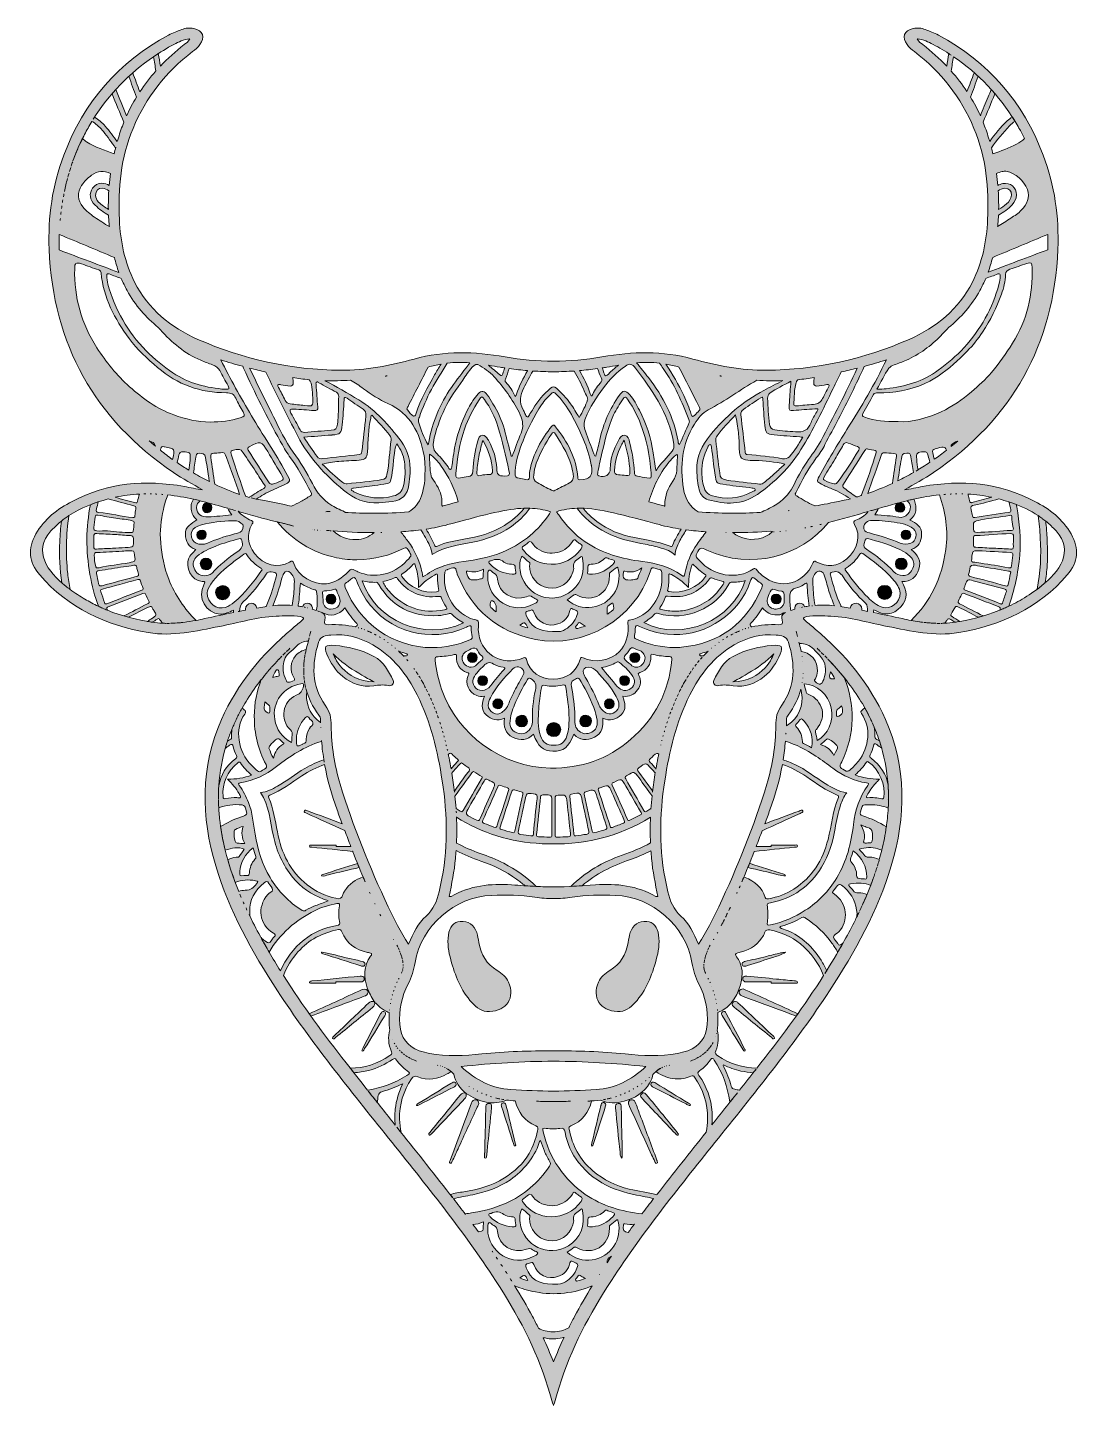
# Model space of a CAD drawing. Extents: x 316 to 1684, y -1896 to -103.
import ezdxf

# ---------------------------------------------------------------- set-up
doc = ezdxf.new("R2010")
doc.units = 0
doc.header["$MEASUREMENT"] = 0
doc.layers.add('Layer 1', color=7, linetype='Continuous')

# ---------------------------------------------------------------- blocks, each defined once
blk = doc.blocks.new('block 2')
at = {"layer": 'Layer 1', "true_color": 0xfbd4ad}
h = blk.add_hatch(color=41, dxfattribs=at)
h.dxf.hatch_style = 2
edge = h.paths.add_edge_path()
edge.add_spline(control_points=[(1673.3, -762.2), (1662.4, -742.8), (1645.4, -729.8), (1626.1, -719.8), (1579.9, -695.6), (1530.9, -691.3), (1480.2, -700.5), (1472.3, -701.9), (1464.4, -703.7), (1456.4, -704.9), (1469.1, -697.3), (1482.2, -690.5), (1494.4, -682.2), (1597, -612.5), (1651.1, -515.8), (1656.1, -391.8), (1657.8, -349.8), (1651.9, -308.7), (1637.1, -269.3), (1611.1, -200.5), (1565.7, -148.2), (1500.7, -113.2), (1495.3, -110.3), (1489.5, -108.1), (1483.7, -106), (1478.6, -104), (1473.3, -103.4), (1467.8, -104.6), (1456.2, -107.3), (1452.7, -116.1), (1459.9, -125.6), (1462.5, -129), (1466, -132), (1469.5, -134.7), (1504.1, -161.2), (1530.2, -194), (1547, -234.5), (1562.9, -272.7), (1566.4, -312.5), (1564.7, -353.2), (1563.4, -381.6), (1557.9, -409), (1544.9, -434.5), (1526.9, -469.7), (1498.1, -493.4), (1462.7, -509), (1403.6, -535), (1341.5, -548.5), (1276.9, -549.3), (1244.5, -549.6), (1212.4, -543.1), (1181.4, -534.6), (1141.8, -523.8), (1102.9, -524.7), (1063, -531.9), (1042.1, -535.7), (1021.1, -537.5), (1000.1, -537.5), (1000.1, -537.5), (999.9, -537.5), (999.9, -537.5), (978.9, -537.5), (957.9, -535.7), (937, -531.9), (897.1, -524.7), (858.2, -523.8), (818.6, -534.6), (787.6, -543.1), (755.5, -549.6), (723.1, -549.3), (658.5, -548.5), (596.4, -535), (537.3, -509), (501.9, -493.4), (473.1, -469.7), (455.1, -434.5), (442.1, -409), (436.6, -381.6), (435.3, -353.2), (433.6, -312.5), (437.1, -272.7), (453, -234.5), (469.8, -194), (495.9, -161.2), (530.5, -134.7), (534, -132), (537.5, -129), (540.1, -125.6), (547.3, -116.1), (543.8, -107.3), (532.2, -104.6), (526.7, -103.4), (521.4, -104), (516.3, -106), (510.5, -108.1), (504.7, -110.3), (499.3, -113.2), (434.3, -148.2), (388.9, -200.5), (362.9, -269.3), (348.1, -308.7), (342.2, -349.8), (343.9, -391.8), (348.9, -515.8), (403, -612.5), (505.6, -682.2), (517.8, -690.5), (530.9, -697.3), (543.6, -704.9), (535.6, -703.7), (527.7, -701.9), (519.8, -700.5), (469.1, -691.3), (420.1, -695.6), (373.9, -719.8), (354.6, -729.8), (337.6, -742.8), (326.7, -762.2), (315.8, -781.5), (317.2, -798.6), (331.6, -815.5), (368.8, -858.9), (417.8, -881), (472.9, -890.5), (504.3, -896), (535.1, -888.3), (565.8, -882.5), (590.2, -877.9), (614, -870.1), (639.1, -869.2), (649.7, -868.8), (660.2, -868.1), (670.7, -869.8), (672.2, -870.1), (674, -870.1), (674.6, -871.6), (675.2, -873.4), (673.4, -874.1), (672.4, -875), (668.1, -878.7), (663.7, -882.3), (659.4, -886), (620.7, -918.7), (588.9, -956.8), (568.2, -1003.4), (540.5, -1065.9), (541.3, -1129.7), (560.6, -1194.1), (578.1, -1252.8), (607.6, -1305.6), (640.9, -1356.5), (684.9, -1423.6), (735.5, -1485.8), (785.5, -1548.4), (833.7, -1608.6), (882.4, -1668.5), (924.5, -1733.3), (952.8, -1776.8), (977.7, -1822.1), (992.6, -1872.2), (994.9, -1879.6), (997.2, -1887), (999.9, -1895.8), (999.9, -1895.9), (1000, -1895.9), (1000, -1896), (1000, -1896), (1000, -1896), (1000, -1896), (1000, -1896), (1000, -1896), (1000, -1896), (1000, -1895.9), (1000.1, -1895.9), (1000.1, -1895.8), (1002.8, -1887), (1005.1, -1879.6), (1007.4, -1872.2), (1022.3, -1822.1), (1047.2, -1776.8), (1075.5, -1733.3), (1117.6, -1668.5), (1166.3, -1608.6), (1214.5, -1548.4), (1264.5, -1485.8), (1315.1, -1423.6), (1359.1, -1356.5), (1392.4, -1305.6), (1421.9, -1252.8), (1439.4, -1194.1), (1458.7, -1129.7), (1459.5, -1065.9), (1431.8, -1003.4), (1411.1, -956.8), (1379.3, -918.7), (1340.6, -886), (1336.3, -882.3), (1331.9, -878.7), (1327.6, -875), (1326.6, -874.1), (1324.8, -873.4), (1325.4, -871.6), (1326, -870.1), (1327.8, -870.1), (1329.3, -869.8), (1339.8, -868.1), (1350.3, -868.8), (1360.9, -869.2), (1386, -870.1), (1409.8, -877.9), (1434.2, -882.5), (1464.9, -888.3), (1495.7, -896), (1527.1, -890.5), (1582.2, -881), (1631.2, -858.9), (1668.4, -815.5), (1682.8, -798.6), (1684.2, -781.5), (1673.3, -762.2)], knot_values=[0, 0, 0, 0, 1, 1, 1, 2, 2, 2, 3, 3, 3, 4, 4, 4, 5, 5, 5, 6, 6, 6, 7, 7, 7, 8, 8, 8, 9, 9, 9, 10, 10, 10, 11, 11, 11, 12, 12, 12, 13, 13, 13, 14, 14, 14, 15, 15, 15, 16, 16, 16, 17, 17, 17, 18, 18, 18, 19, 19, 19, 20, 20, 20, 21, 21, 21, 22, 22, 22, 23, 23, 23, 24, 24, 24, 25, 25, 25, 26, 26, 26, 27, 27, 27, 28, 28, 28, 29, 29, 29, 30, 30, 30, 31, 31, 31, 32, 32, 32, 33, 33, 33, 34, 34, 34, 35, 35, 35, 36, 36, 36, 37, 37, 37, 38, 38, 38, 39, 39, 39, 40, 40, 40, 41, 41, 41, 42, 42, 42, 43, 43, 43, 44, 44, 44, 45, 45, 45, 46, 46, 46, 47, 47, 47, 48, 48, 48, 49, 49, 49, 50, 50, 50, 51, 51, 51, 52, 52, 52, 53, 53, 53, 54, 54, 54, 55, 55, 55, 56, 56, 56, 57, 57, 57, 58, 58, 58, 59, 59, 59, 60, 60, 60, 61, 61, 61, 62, 62, 62, 63, 63, 63, 64, 64, 64, 65, 65, 65, 66, 66, 66, 67, 67, 67, 68, 68, 68, 69, 69, 69, 70, 70, 70, 71, 71, 71, 72, 72, 72, 73, 73, 73, 73], degree=3, periodic=1)
edge = h.paths.add_edge_path()
edge.add_spline(control_points=[(1640.3, -745.6), (1638.7, -744.3), (1637.1, -743.1), (1635.5, -741.9), (1637.1, -743.1), (1638.7, -744.3), (1640.3, -745.6)], knot_values=[0, 0, 0, 0, 1, 1, 1, 2, 2, 2, 2], degree=3, periodic=1)
edge = h.paths.add_edge_path()
edge.add_spline(control_points=[(1635.3, -741.8), (1633.7, -740.6), (1632, -739.4), (1630.3, -738.3), (1632, -739.4), (1633.7, -740.6), (1635.3, -741.8)], knot_values=[0, 0, 0, 0, 1, 1, 1, 2, 2, 2, 2], degree=3, periodic=1)
edge = h.paths.add_edge_path()
edge.add_spline(control_points=[(1517.1, -866.5), (1519, -863.4), (1520.9, -860.2), (1522.8, -857.1), (1523.2, -856.4), (1523.8, -856.1), (1525, -856.4), (1525.4, -856.6), (1526.1, -857), (1526.9, -857.3), (1535.6, -861.8), (1544.2, -866.2), (1552.8, -870.6), (1554.9, -870), (1557, -869.5), (1559.1, -868.8), (1548.8, -863.6), (1538.6, -858.3), (1528.3, -853.1), (1526.3, -852.2), (1525.8, -851.2), (1526.8, -849.2), (1528.2, -846.6), (1529.4, -843.9), (1530.7, -841.2), (1531.1, -840.2), (1531.5, -839), (1532.9, -839.1), (1533.8, -839.5), (1534.6, -839.8), (1535.4, -840.1), (1549.7, -845.5), (1563.9, -851.1), (1578.3, -856.4), (1581.2, -857.5), (1581.8, -858.8), (1580.6, -861.3), (1582.6, -860.6), (1584.5, -859.7), (1586.4, -858.9), (1567.9, -867), (1548.3, -872.5), (1528.4, -876), (1525.1, -873.8), (1521.8, -871.7), (1518.4, -869.5), (1517.4, -868.8), (1516.1, -868.2), (1517.1, -866.5)], knot_values=[0, 0, 0, 0, 1, 1, 1, 2, 2, 2, 3, 3, 3, 4, 4, 4, 5, 5, 5, 6, 6, 6, 7, 7, 7, 8, 8, 8, 9, 9, 9, 10, 10, 10, 11, 11, 11, 12, 12, 12, 13, 13, 13, 14, 14, 14, 15, 15, 15, 16, 16, 16, 16], degree=3, periodic=1)
edge = h.paths.add_edge_path()
edge.add_spline(control_points=[(1516.2, -710.3), (1516.7, -710.2), (1517.2, -710.2), (1517.7, -710.2), (1517.2, -710.2), (1516.7, -710.2), (1516.2, -710.3)], knot_values=[0, 0, 0, 0, 1, 1, 1, 2, 2, 2, 2], degree=3, periodic=1)
edge = h.paths.add_edge_path()
edge.add_spline(control_points=[(1544.2, -721.4), (1544, -721.5), (1543.9, -721.5), (1543.7, -721.6), (1542.4, -722), (1541.9, -721.3), (1541.7, -720.2), (1541.4, -719.1), (1541.1, -718), (1540.8, -716.9), (1539.9, -713.8), (1539.3, -711.8), (1539.3, -710.3), (1539.3, -710.3), (1539.2, -710.3), (1539.2, -710.3), (1549.6, -710.9), (1560, -712.2), (1570.4, -714.5), (1561.6, -716.8), (1552.9, -719.1), (1544.2, -721.4)], knot_values=[0, 0, 0, 0, 1, 1, 1, 2, 2, 2, 3, 3, 3, 4, 4, 4, 5, 5, 5, 6, 6, 6, 7, 7, 7, 7], degree=3, periodic=1)
edge = h.paths.add_edge_path()
edge.add_spline(control_points=[(1547.4, -724.7), (1558.2, -722.6), (1568.7, -719.6), (1579.3, -716.7), (1583.7, -717.8), (1588.1, -719.1), (1592.5, -720.5), (1593.3, -724), (1594.3, -727.5), (1595.1, -731), (1595.4, -733.1), (1594.3, -733.8), (1592.5, -734.1), (1577.6, -736.3), (1562.8, -738.5), (1548, -740.7), (1546.4, -741), (1545.3, -740.8), (1545, -738.8), (1544.6, -736.2), (1544.2, -733.5), (1543.3, -731), (1541.8, -726.8), (1543.7, -725.4), (1547.4, -724.7)], knot_values=[0, 0, 0, 0, 1, 1, 1, 2, 2, 2, 3, 3, 3, 4, 4, 4, 5, 5, 5, 6, 6, 6, 7, 7, 7, 8, 8, 8, 8], degree=3, periodic=1)
edge = h.paths.add_edge_path()
edge.add_spline(control_points=[(1531.1, -710), (1531.6, -710), (1532.1, -710), (1532.6, -710.1), (1532.1, -710), (1531.6, -710), (1531.1, -710)], knot_values=[0, 0, 0, 0, 1, 1, 1, 2, 2, 2, 2], degree=3, periodic=1)
edge = h.paths.add_edge_path()
edge.add_spline(control_points=[(1581, -852.9), (1565.9, -847.1), (1550.9, -841.2), (1535.7, -835.5), (1534, -834.8), (1533.6, -833.9), (1534.3, -832.3), (1534.8, -831.1), (1535.2, -829.9), (1535.6, -828.7), (1538.4, -821), (1538.4, -821), (1546.1, -823), (1559.4, -826.6), (1572.7, -830.1), (1586, -833.8), (1587.2, -834.1), (1589.4, -833.7), (1589.1, -837.1), (1587.6, -841.7), (1585.8, -847), (1583.9, -852.4), (1583.4, -854), (1582, -853.2), (1581, -852.9)], knot_values=[0, 0, 0, 0, 1, 1, 1, 2, 2, 2, 3, 3, 3, 4, 4, 4, 5, 5, 5, 6, 6, 6, 7, 7, 7, 8, 8, 8, 8], degree=3, periodic=1)
edge = h.paths.add_edge_path()
edge.add_spline(control_points=[(1588.2, -829.8), (1573, -825.6), (1557.8, -821.5), (1542.5, -817.6), (1540.2, -816.9), (1539.4, -815.9), (1540.3, -813.6), (1541.6, -810.1), (1540.8, -804.8), (1543.9, -803.2), (1546.4, -801.8), (1550.9, -803.6), (1554.4, -804.2), (1566.9, -806.2), (1579.3, -808.3), (1591.7, -810.4), (1593.4, -810.6), (1595.4, -810.6), (1594.6, -813.4), (1593.6, -818.2), (1592.5, -823), (1591.5, -827.9), (1591.1, -830), (1590.1, -830.3), (1588.2, -829.8)], knot_values=[0, 0, 0, 0, 1, 1, 1, 2, 2, 2, 3, 3, 3, 4, 4, 4, 5, 5, 5, 6, 6, 6, 7, 7, 7, 8, 8, 8, 8], degree=3, periodic=1)
edge = h.paths.add_edge_path()
edge.add_spline(control_points=[(1591.7, -806.2), (1579.9, -803.7), (1567.9, -802.1), (1555.9, -800.4), (1552.4, -799.9), (1549, -798.7), (1545.4, -798.7), (1544, -798.8), (1543.7, -797.5), (1543.9, -796.3), (1544, -794.6), (1544.2, -792.9), (1544.4, -791.2), (1545.2, -783.9), (1545.2, -783.9), (1552.5, -784.1), (1566.5, -784.8), (1580.5, -785.6), (1594.6, -786.3), (1597.1, -786.4), (1597.7, -787.4), (1597.4, -789.7), (1596.8, -794.3), (1596.4, -799), (1595.9, -803.6), (1595.6, -806.5), (1594, -806.7), (1591.7, -806.2)], knot_values=[0, 0, 0, 0, 1, 1, 1, 2, 2, 2, 3, 3, 3, 4, 4, 4, 5, 5, 5, 6, 6, 6, 7, 7, 7, 8, 8, 8, 9, 9, 9, 9], degree=3, periodic=1)
edge = h.paths.add_edge_path()
edge.add_spline(control_points=[(1594.4, -781.9), (1587.2, -781.4), (1579.9, -781.1), (1572.7, -780.7), (1572.7, -780.8), (1572.7, -780.8), (1572.7, -780.8), (1564.9, -780.4), (1557.1, -779.9), (1549.3, -779.5), (1546.9, -779.4), (1546.2, -778.5), (1546.3, -776.2), (1546.5, -773.2), (1546.2, -770.2), (1546.2, -767.3), (1546.2, -765.2), (1547.2, -764.2), (1549.3, -764.2), (1564.4, -764.2), (1579.3, -762), (1594.3, -761.7), (1597.5, -761.6), (1598.7, -762.6), (1598.5, -765.8), (1598.3, -770), (1598.1, -774.3), (1598.2, -778.5), (1598.2, -781.3), (1597.2, -782.2), (1594.4, -781.9)], knot_values=[0, 0, 0, 0, 1, 1, 1, 2, 2, 2, 3, 3, 3, 4, 4, 4, 5, 5, 5, 6, 6, 6, 7, 7, 7, 8, 8, 8, 9, 9, 9, 10, 10, 10, 10], degree=3, periodic=1)
edge = h.paths.add_edge_path()
edge.add_spline(control_points=[(1592.8, -757.8), (1591.9, -757.8), (1591.1, -757.8), (1590.2, -757.8), (1577.2, -759.4), (1564.2, -759.5), (1551.2, -760.1), (1547.7, -760.2), (1546.5, -759.3), (1546.3, -755.8), (1546, -745.5), (1545.9, -746), (1556.1, -743.8), (1568.3, -741.1), (1580.8, -740.7), (1593, -738), (1595.9, -737.3), (1596.5, -738.4), (1596.4, -740.9), (1596.3, -744.7), (1596.8, -748.5), (1597.7, -752.3), (1598.9, -757.5), (1598.2, -758.1), (1592.8, -757.8)], knot_values=[0, 0, 0, 0, 1, 1, 1, 2, 2, 2, 3, 3, 3, 4, 4, 4, 5, 5, 5, 6, 6, 6, 7, 7, 7, 8, 8, 8, 8], degree=3, periodic=1)
edge = h.paths.add_edge_path()
edge.add_spline(control_points=[(1592.5, -720.5), (1594.1, -721), (1595.7, -721.6), (1597.4, -722.2), (1595.7, -721.6), (1594.1, -721), (1592.5, -720.5)], knot_values=[0, 0, 0, 0, 1, 1, 1, 2, 2, 2, 2], degree=3, periodic=1)
edge = h.paths.add_edge_path()
edge.add_spline(control_points=[(1524.7, -710), (1524.2, -710), (1523.7, -710), (1523.1, -710), (1523.7, -710), (1524.2, -710), (1524.7, -710)], knot_values=[0, 0, 0, 0, 1, 1, 1, 2, 2, 2, 2], degree=3, periodic=1)
edge = h.paths.add_edge_path()
edge.add_spline(control_points=[(1456.6, -719.8), (1460.5, -718.8), (1464.4, -717.9), (1468.3, -717), (1465.5, -717.6), (1462.7, -718.3), (1459.9, -718.9), (1465, -723.2), (1465.9, -730.6), (1461.1, -736.2), (1457.9, -739.7), (1453.2, -741.3), (1449.2, -740.4), (1439.1, -738.4), (1428.9, -738.3), (1418.1, -737.1), (1419.9, -734.4), (1421.5, -731.7), (1422.9, -729), (1419.1, -730.1), (1415.3, -731.2), (1411.6, -732.3), (1426.5, -728), (1441.5, -723.6), (1456.6, -719.8)], knot_values=[0, 0, 0, 0, 1, 1, 1, 2, 2, 2, 3, 3, 3, 4, 4, 4, 5, 5, 5, 6, 6, 6, 7, 7, 7, 8, 8, 8, 8], degree=3, periodic=1)
edge = h.paths.add_edge_path()
edge.add_spline(control_points=[(1392.3, -1075.8), (1398.2, -1070.5), (1403.1, -1065.3), (1407.1, -1059.2), (1408.1, -1057.8), (1408.9, -1058.5), (1409.9, -1059.1), (1423, -1067), (1433.1, -1090.3), (1429.7, -1104.9), (1429.4, -1106.5), (1428.8, -1107.1), (1427.2, -1106.8), (1421.2, -1105.5), (1415.2, -1104.9), (1409, -1105.3), (1406.5, -1105.4), (1407, -1104.1), (1407.8, -1102.7), (1411, -1096.8), (1414.6, -1091.3), (1419.2, -1086.3), (1420.5, -1084.9), (1421.9, -1083.5), (1424.1, -1081.1), (1412.8, -1081.3), (1402.6, -1079.6), (1392.3, -1075.8)], knot_values=[0, 0, 0, 0, 1, 1, 1, 2, 2, 2, 3, 3, 3, 4, 4, 4, 5, 5, 5, 6, 6, 6, 7, 7, 7, 8, 8, 8, 9, 9, 9, 9], degree=3, periodic=1)
edge = h.paths.add_edge_path()
edge.add_spline(control_points=[(1407.2, -1086.1), (1409.6, -1086.5), (1410.6, -1086.8), (1408.8, -1089.4), (1397.9, -1104.5), (1392.6, -1121.6), (1390.3, -1140), (1387.2, -1164.5), (1381.5, -1188.3), (1368.5, -1209.7), (1358, -1226.9), (1344.4, -1240.9), (1327.6, -1251.8), (1313.7, -1260.7), (1298.8, -1267.6), (1282.4, -1270.7), (1278, -1271.6), (1277.6, -1271.2), (1278.2, -1266.9), (1279.1, -1260.4), (1279.3, -1253.8), (1278.2, -1247.4), (1277.5, -1243.5), (1278.6, -1242.5), (1282.1, -1241.9), (1311.2, -1236.5), (1333.4, -1221), (1348.8, -1195.6), (1358.2, -1180.1), (1363.5, -1163.2), (1366.4, -1145.4), (1368.1, -1135), (1370.3, -1124.7), (1373.5, -1114.7), (1375.3, -1109.1), (1377.4, -1103.7), (1381.5, -1098.8), (1370.6, -1097.5), (1362.1, -1092), (1353.5, -1086.9), (1340.1, -1078.9), (1328.2, -1068.6), (1313.9, -1062), (1308.8, -1059.7), (1303.8, -1057.7), (1298.7, -1056.1), (1300, -1048), (1301, -1040), (1301.7, -1031.9), (1315.4, -1036.1), (1328.6, -1042.7), (1341.4, -1051.2), (1348.9, -1056.3), (1356.3, -1061.6), (1363.5, -1067.1), (1376.6, -1076.9), (1391.1, -1083.4), (1407.2, -1086.1)], knot_values=[0, 0, 0, 0, 1, 1, 1, 2, 2, 2, 3, 3, 3, 4, 4, 4, 5, 5, 5, 6, 6, 6, 7, 7, 7, 8, 8, 8, 9, 9, 9, 10, 10, 10, 11, 11, 11, 12, 12, 12, 13, 13, 13, 14, 14, 14, 15, 15, 15, 16, 16, 16, 17, 17, 17, 18, 18, 18, 19, 19, 19, 19], degree=3, periodic=1)
edge = h.paths.add_edge_path()
edge.add_spline(control_points=[(1399.8, -1140.8), (1402.9, -1142), (1405, -1142.5), (1406.8, -1143.5), (1409.3, -1144.8), (1413, -1144.8), (1414, -1148.1), (1415.4, -1152.9), (1415.4, -1157.9), (1414.1, -1162.8), (1413.6, -1164.8), (1411.9, -1163.9), (1410.6, -1164), (1408.4, -1164.2), (1405.4, -1165.1), (1404, -1164.1), (1402.5, -1162.8), (1404.4, -1160), (1404.5, -1157.8), (1405, -1152), (1403.2, -1146.8), (1399.8, -1140.8)], knot_values=[0, 0, 0, 0, 1, 1, 1, 2, 2, 2, 3, 3, 3, 4, 4, 4, 5, 5, 5, 6, 6, 6, 7, 7, 7, 7], degree=3, periodic=1)
edge = h.paths.add_edge_path()
edge.add_spline(control_points=[(1421.7, -1171.8), (1423.5, -1172.3), (1425.3, -1173), (1427, -1173.7), (1426, -1177.8), (1425, -1181.9), (1423.8, -1185.9), (1419.8, -1183.8), (1415.3, -1182.6), (1410.4, -1182.7), (1407.1, -1182.7), (1405.2, -1181.9), (1403.5, -1179.2), (1402, -1176.9), (1399.9, -1175), (1397.7, -1172.5), (1405.9, -1169.5), (1413.8, -1169.6), (1421.7, -1171.8)], knot_values=[0, 0, 0, 0, 1, 1, 1, 2, 2, 2, 3, 3, 3, 4, 4, 4, 5, 5, 5, 6, 6, 6, 6], degree=3, periodic=1)
edge = h.paths.add_edge_path()
edge.add_spline(control_points=[(1394.1, -1201.7), (1392.8, -1197.5), (1391.2, -1193.3), (1388.2, -1190.1), (1386, -1187.9), (1385.9, -1185.9), (1387, -1183.3), (1388.1, -1180.7), (1388.8, -1178), (1389.9, -1174.6), (1401.5, -1183.4), (1407.4, -1194.6), (1407.5, -1208.7), (1407.5, -1210.8), (1406.8, -1211.4), (1404.6, -1211.1), (1401.7, -1210.5), (1398.3, -1211.3), (1395.9, -1210), (1393.2, -1208.4), (1394.9, -1204.5), (1394.1, -1201.7)], knot_values=[0, 0, 0, 0, 1, 1, 1, 2, 2, 2, 3, 3, 3, 4, 4, 4, 5, 5, 5, 6, 6, 6, 7, 7, 7, 7], degree=3, periodic=1)
edge = h.paths.add_edge_path()
edge.add_spline(control_points=[(1386.4, -1217.5), (1396.2, -1215.5), (1405, -1216.4), (1412.6, -1219.4), (1413.6, -1216.7), (1414.6, -1214.1), (1415.5, -1211.4), (1411.3, -1223), (1406.6, -1234.4), (1401.5, -1245.7), (1403.7, -1240.9), (1405.8, -1236.1), (1407.8, -1231.2), (1404.5, -1229.8), (1400.8, -1229.1), (1396.9, -1229.2), (1393.9, -1229.3), (1391.6, -1229.2), (1389.9, -1226.1), (1388.9, -1224.2), (1386.9, -1222.7), (1385.3, -1221.2), (1382.9, -1219), (1383.8, -1218), (1386.4, -1217.5)], knot_values=[0, 0, 0, 0, 1, 1, 1, 2, 2, 2, 3, 3, 3, 4, 4, 4, 5, 5, 5, 6, 6, 6, 7, 7, 7, 8, 8, 8, 8], degree=3, periodic=1)
edge = h.paths.add_edge_path()
edge.add_spline(control_points=[(1423.6, -1186.7), (1422.8, -1189.2), (1422.1, -1191.7), (1421.3, -1194.2), (1422.1, -1191.7), (1422.8, -1189.2), (1423.6, -1186.7)], knot_values=[0, 0, 0, 0, 1, 1, 1, 2, 2, 2, 2], degree=3, periodic=1)
edge = h.paths.add_edge_path()
edge.add_spline(control_points=[(1420.9, -1195.5), (1420.2, -1197.9), (1419.4, -1200.3), (1418.6, -1202.7), (1419.4, -1200.3), (1420.2, -1197.9), (1420.9, -1195.5)], knot_values=[0, 0, 0, 0, 1, 1, 1, 2, 2, 2, 2], degree=3, periodic=1)
edge = h.paths.add_edge_path()
edge.add_spline(control_points=[(1418.2, -1203.8), (1417.4, -1206.2), (1416.5, -1208.7), (1415.7, -1211.1), (1416.5, -1208.7), (1417.4, -1206.2), (1418.2, -1203.8)], knot_values=[0, 0, 0, 0, 1, 1, 1, 2, 2, 2, 2], degree=3, periodic=1)
edge = h.paths.add_edge_path()
edge.add_spline(control_points=[(977.7, -1500.3), (985.1, -1500.4), (992.5, -1500.5), (999.9, -1500.5), (992.5, -1500.5), (985.1, -1500.4), (977.7, -1500.3)], knot_values=[0, 0, 0, 0, 1, 1, 1, 2, 2, 2, 2], degree=3, periodic=1)
edge = h.paths.add_edge_path()
edge.add_spline(control_points=[(983, -1551.5), (984.7, -1556.1), (986.4, -1560.6), (988.1, -1565.1), (989.9, -1569.7), (992.3, -1574), (995, -1578.2), (996.5, -1580.5), (996.4, -1582.4), (994.9, -1584.8), (980.4, -1606.4), (961.4, -1622.6), (937.5, -1633.2), (922.1, -1640.1), (905.9, -1643.7), (889.4, -1646.1), (887.9, -1646.3), (886.4, -1646.5), (884.9, -1646.7), (885.1, -1647), (885.3, -1647.3), (885.6, -1647.6), (880.3, -1640.7), (875.1, -1633.8), (869.7, -1627), (878.1, -1625), (886.5, -1623.7), (894.9, -1621.9), (912.4, -1618.2), (929.3, -1612.6), (943.9, -1602.3), (961.2, -1590.1), (974.4, -1574.5), (981.5, -1554.1), (981.8, -1553.2), (981.9, -1552.2), (983, -1551.5)], knot_values=[0, 0, 0, 0, 1, 1, 1, 2, 2, 2, 3, 3, 3, 4, 4, 4, 5, 5, 5, 6, 6, 6, 7, 7, 7, 8, 8, 8, 9, 9, 9, 10, 10, 10, 11, 11, 11, 12, 12, 12, 12], degree=3, periodic=1)
edge = h.paths.add_edge_path()
edge.add_spline(control_points=[(993, -1681.5), (1007.5, -1683.8), (1021.2, -1675.1), (1025.1, -1661.1), (1025.7, -1658.9), (1026.6, -1656.5), (1026.2, -1654.4), (1024.5, -1646.5), (1031.7, -1644.9), (1035.5, -1641), (1037, -1639.3), (1037.6, -1641.6), (1037.8, -1642.6), (1041.8, -1662.4), (1034.6, -1678.9), (1019.3, -1688.3), (993.6, -1704.2), (960.6, -1688.3), (956.6, -1658.4), (955.5, -1650.2), (956, -1646.5), (958.8, -1640.3), (962.6, -1642), (964.9, -1645.6), (968.3, -1648), (969.8, -1649), (968.9, -1650.9), (968.9, -1652.3), (968.5, -1666.6), (979, -1679.3), (993, -1681.5)], knot_values=[0, 0, 0, 0, 1, 1, 1, 2, 2, 2, 3, 3, 3, 4, 4, 4, 5, 5, 5, 6, 6, 6, 7, 7, 7, 8, 8, 8, 9, 9, 9, 10, 10, 10, 10], degree=3, periodic=1)
edge = h.paths.add_edge_path()
edge.add_spline(control_points=[(1035.8, -1630.7), (1026.8, -1643.3), (1011.9, -1651), (996.9, -1650.6), (982.1, -1650), (970, -1644.3), (960.8, -1632.5), (958.9, -1629.9), (958.3, -1628.5), (961.6, -1626.6), (964.4, -1625), (966.7, -1621.4), (969.4, -1621.2), (972.3, -1621), (973.5, -1625.5), (975.9, -1627.7), (990.9, -1641.2), (1013.8, -1638.3), (1024.6, -1621.1), (1026.3, -1618.4), (1027.4, -1617.7), (1029.7, -1620.2), (1031.1, -1621.6), (1032.7, -1622.9), (1034.4, -1623.8), (1037.9, -1625.7), (1038, -1627.5), (1035.8, -1630.7)], knot_values=[0, 0, 0, 0, 1, 1, 1, 2, 2, 2, 3, 3, 3, 4, 4, 4, 5, 5, 5, 6, 6, 6, 7, 7, 7, 8, 8, 8, 9, 9, 9, 9], degree=3, periodic=1)
edge = h.paths.add_edge_path()
edge.add_spline(control_points=[(950.9, -1660.5), (952.1, -1663.6), (949.6, -1663.8), (946.4, -1663.6), (935.2, -1662.7), (925.5, -1658.8), (917.7, -1650.6), (916.8, -1649.7), (915.4, -1648.8), (915.7, -1647.5), (916.1, -1646.1), (917.9, -1646.6), (919, -1646.1), (924.9, -1643.1), (930.4, -1643.6), (935.6, -1647.7), (938.4, -1649.9), (941.9, -1650.5), (945.2, -1650.5), (949, -1650.6), (950.6, -1651.8), (950.3, -1655.6), (950.2, -1656.8), (950.6, -1658.1), (950.9, -1660.5)], knot_values=[0, 0, 0, 0, 1, 1, 1, 2, 2, 2, 3, 3, 3, 4, 4, 4, 5, 5, 5, 6, 6, 6, 7, 7, 7, 8, 8, 8, 8], degree=3, periodic=1)
edge = h.paths.add_edge_path()
edge.add_spline(control_points=[(909, -1657), (908.7, -1660.8), (908.4, -1663.7), (908.4, -1666.7), (908.3, -1668.2), (907.8, -1669.1), (906.3, -1669.4), (905, -1669.7), (903.7, -1670.1), (902.4, -1670.3), (900, -1667.1), (897.6, -1663.8), (895.2, -1660.5), (899.8, -1660.6), (904.4, -1659.5), (909, -1657)], knot_values=[0, 0, 0, 0, 1, 1, 1, 2, 2, 2, 3, 3, 3, 4, 4, 4, 5, 5, 5, 5], degree=3, periodic=1)
edge = h.paths.add_edge_path()
edge.add_spline(control_points=[(914.4, -1666.1), (914.9, -1663.6), (913.6, -1659.7), (916.1, -1658.2), (917.7, -1657.3), (919.9, -1661), (922.2, -1662), (925.7, -1663.5), (926.8, -1666), (927.1, -1669.9), (928.4, -1687.8), (947.4, -1699.3), (964.7, -1692.8), (967.8, -1691.6), (970.2, -1691.2), (972.7, -1693.5), (973.1, -1693.9), (973.7, -1694.1), (974.2, -1694.4), (975.9, -1695.7), (979.6, -1696), (979.5, -1697.9), (979.3, -1700.2), (975.9, -1701.1), (973.7, -1702.3), (947.1, -1716.8), (914.3, -1696.9), (914.4, -1666.1)], knot_values=[0, 0, 0, 0, 1, 1, 1, 2, 2, 2, 3, 3, 3, 4, 4, 4, 5, 5, 5, 6, 6, 6, 7, 7, 7, 8, 8, 8, 9, 9, 9, 9], degree=3, periodic=1)
edge = h.paths.add_edge_path()
edge.add_spline(control_points=[(927.3, -1705.8), (926.7, -1705), (926.2, -1704.1), (925.6, -1703.2), (926.2, -1704.1), (926.7, -1705), (927.3, -1705.8)], knot_values=[0, 0, 0, 0, 1, 1, 1, 2, 2, 2, 2], degree=3, periodic=1)
edge = h.paths.add_edge_path()
edge.add_spline(control_points=[(921, -1696.5), (920.7, -1696.1), (920.4, -1695.6), (920.1, -1695.2), (920.4, -1695.6), (920.7, -1696.1), (921, -1696.5)], knot_values=[0, 0, 0, 0, 1, 1, 1, 2, 2, 2, 2], degree=3, periodic=1)
edge = h.paths.add_edge_path()
edge.add_spline(control_points=[(966.7, -1733.3), (962.9, -1732.9), (959.8, -1731.6), (956.3, -1730), (962.7, -1725.4), (962.7, -1725.4), (966.7, -1733.3)], knot_values=[0, 0, 0, 0, 1, 1, 1, 2, 2, 2, 2], degree=3, periodic=1)
edge = h.paths.add_edge_path()
edge.add_spline(control_points=[(964.6, -1717.1), (963.4, -1713.6), (963.6, -1711.7), (967.6, -1711.4), (968.5, -1711.3), (969.3, -1711), (970.1, -1710.6), (972.7, -1709.2), (973.5, -1710.2), (974.4, -1712.8), (978.9, -1726.2), (992.7, -1733), (1005.8, -1728.3), (1014.2, -1725.4), (1019.5, -1719.4), (1021.4, -1710.7), (1022.1, -1707.8), (1022.9, -1707.8), (1025.3, -1708.9), (1032.8, -1712.3), (1032.8, -1712.2), (1029.4, -1719.7), (1025.9, -1727.3), (1020.3, -1732.9), (1012.8, -1736.7), (1008.1, -1739), (1003, -1737.8), (998.9, -1738.2), (980.2, -1738), (969.9, -1731.4), (964.6, -1717.1)], knot_values=[0, 0, 0, 0, 1, 1, 1, 2, 2, 2, 3, 3, 3, 4, 4, 4, 5, 5, 5, 6, 6, 6, 7, 7, 7, 8, 8, 8, 9, 9, 9, 10, 10, 10, 10], degree=3, periodic=1)
edge = h.paths.add_edge_path()
edge.add_spline(control_points=[(1029.7, -1730.8), (1030.1, -1730.1), (1030.8, -1729.6), (1031.2, -1728.8), (1032.5, -1726.1), (1034, -1725.9), (1036.2, -1727.9), (1037.4, -1729), (1039.1, -1729.6), (1041.5, -1731), (1037.7, -1732.2), (1034.6, -1733.1), (1031.6, -1734.1), (1030.5, -1734.4), (1029.6, -1734.2), (1028.9, -1733.4), (1028.1, -1732.3), (1029.2, -1731.6), (1029.7, -1730.8)], knot_values=[0, 0, 0, 0, 1, 1, 1, 2, 2, 2, 3, 3, 3, 4, 4, 4, 5, 5, 5, 6, 6, 6, 6], degree=3, periodic=1)
edge = h.paths.add_edge_path()
edge.add_spline(control_points=[(1017.8, -1696.7), (1021.1, -1694.4), (1024.2, -1692.4), (1027.1, -1690.3), (1028.6, -1689.3), (1029.5, -1690.3), (1030.6, -1690.9), (1050.9, -1701.5), (1072.7, -1688.5), (1072.8, -1665.7), (1072.8, -1664.1), (1072.3, -1662.4), (1073.7, -1661.3), (1076.5, -1659), (1079.3, -1656.6), (1082.4, -1654.7), (1083.5, -1653.9), (1083.8, -1655.5), (1084, -1656.5), (1090, -1679.7), (1074.3, -1703.2), (1050.5, -1706.6), (1038.2, -1708.4), (1027.4, -1704.9), (1017.8, -1696.7)], knot_values=[0, 0, 0, 0, 1, 1, 1, 2, 2, 2, 3, 3, 3, 4, 4, 4, 5, 5, 5, 6, 6, 6, 7, 7, 7, 8, 8, 8, 8], degree=3, periodic=1)
edge = h.paths.add_edge_path()
edge.add_spline(control_points=[(1044.5, -1658.4), (1044.5, -1657.7), (1044.6, -1657.1), (1044.5, -1656.5), (1044.3, -1653.2), (1044.7, -1650.6), (1049.2, -1650.6), (1055.9, -1650.6), (1061.7, -1648), (1066.2, -1643.1), (1068.4, -1640.7), (1070.1, -1642.8), (1072, -1643.3), (1081.4, -1646), (1081.7, -1646.4), (1074.8, -1652.9), (1067.1, -1660.2), (1057.5, -1663.6), (1046.9, -1663.6), (1042.2, -1663.6), (1045.5, -1660), (1044.5, -1658.4)], knot_values=[0, 0, 0, 0, 1, 1, 1, 2, 2, 2, 3, 3, 3, 4, 4, 4, 5, 5, 5, 6, 6, 6, 7, 7, 7, 7], degree=3, periodic=1)
edge = h.paths.add_edge_path()
edge.add_spline(control_points=[(1069.8, -1707.5), (1070.2, -1704.4), (1073.1, -1703.5), (1075.3, -1702), (1075.3, -1701.9), (1075.3, -1701.9), (1075.4, -1701.9), (1073.4, -1704.7), (1071.5, -1707.5), (1069.6, -1710.3), (1069.6, -1709.4), (1069.7, -1708.4), (1069.8, -1707.5)], knot_values=[0, 0, 0, 0, 1, 1, 1, 2, 2, 2, 3, 3, 3, 4, 4, 4, 4], degree=3, periodic=1)
edge = h.paths.add_edge_path()
edge.add_spline(control_points=[(1059.9, -1725.3), (1059.8, -1725.3), (1059.8, -1725.4), (1059.7, -1725.5), (1059.8, -1725.4), (1059.8, -1725.3), (1059.9, -1725.3)], knot_values=[0, 0, 0, 0, 1, 1, 1, 2, 2, 2, 2], degree=3, periodic=1)
edge = h.paths.add_edge_path()
edge.add_spline(control_points=[(1091, -1661), (1091.2, -1659.5), (1091.9, -1659.5), (1092.9, -1659.7), (1097.1, -1660.8), (1101.1, -1661), (1105.2, -1660), (1102.5, -1663.6), (1099.8, -1667.3), (1097.1, -1671), (1091.2, -1670.6), (1089.9, -1668.1), (1091, -1661)], knot_values=[0, 0, 0, 0, 1, 1, 1, 2, 2, 2, 3, 3, 3, 4, 4, 4, 4], degree=3, periodic=1)
edge = h.paths.add_edge_path()
edge.add_spline(control_points=[(1041.3, -1621.4), (1027.5, -1612), (1016.4, -1600.2), (1006.8, -1586.5), (996.9, -1572.3), (990.5, -1556.8), (986.6, -1540.1), (985.4, -1534.9), (985.5, -1534.9), (990.6, -1535.5), (996.5, -1536.3), (1002.5, -1536.7), (1008.4, -1535.5), (1013.2, -1534.5), (1014.2, -1536.2), (1015, -1540.5), (1017.8, -1555.1), (1023.5, -1568.5), (1032.7, -1580.1), (1044.1, -1594.3), (1058, -1605.1), (1074.8, -1612.4), (1089.1, -1618.6), (1104.1, -1621.7), (1119.3, -1624.6), (1123, -1625.3), (1126.7, -1626), (1130.3, -1626.9), (1125.2, -1633.5), (1120.1, -1640.2), (1115, -1646.8), (1088.8, -1643.6), (1063.6, -1636.7), (1041.3, -1621.4)], knot_values=[0, 0, 0, 0, 1, 1, 1, 2, 2, 2, 3, 3, 3, 4, 4, 4, 5, 5, 5, 6, 6, 6, 7, 7, 7, 8, 8, 8, 9, 9, 9, 10, 10, 10, 11, 11, 11, 11], degree=3, periodic=1)
edge = h.paths.add_edge_path()
edge.add_spline(control_points=[(1000.1, -1500.5), (1007.4, -1500.5), (1014.6, -1500.4), (1021.9, -1500.3), (1014.6, -1500.4), (1007.4, -1500.5), (1000.1, -1500.5)], knot_values=[0, 0, 0, 0, 1, 1, 1, 2, 2, 2, 2], degree=3, periodic=1)
edge = h.paths.add_edge_path()
edge.add_spline(control_points=[(1000.1, -1487.1), (1000.1, -1487.1), (999.9, -1487.1), (999.9, -1487.1), (981.4, -1487), (963, -1486.2), (944.5, -1485.1), (920, -1483.6), (898.9, -1472.8), (880, -1455.1), (920.2, -1450.7), (960, -1448.4), (999.9, -1448.2), (999.9, -1448.2), (1000.1, -1448.2), (1000.1, -1448.2), (1040, -1448.4), (1079.8, -1450.7), (1120, -1455.1), (1101.1, -1472.8), (1080, -1483.6), (1055.5, -1485.1), (1037, -1486.2), (1018.6, -1487), (1000.1, -1487.1)], knot_values=[0, 0, 0, 0, 1, 1, 1, 2, 2, 2, 3, 3, 3, 4, 4, 4, 5, 5, 5, 6, 6, 6, 7, 7, 7, 8, 8, 8, 8], degree=3, periodic=1)
edge = h.paths.add_edge_path()
edge.add_spline(control_points=[(924.9, -1496), (925, -1496), (925, -1496), (925.1, -1496.1), (925.1, -1496.1), (925.1, -1496.1), (925.1, -1496), (925, -1496), (924.9, -1496), (924.9, -1496)], knot_values=[0, 0, 0, 0, 1, 1, 1, 2, 2, 2, 3, 3, 3, 3], degree=3, periodic=1)
edge = h.paths.add_edge_path()
edge.add_spline(control_points=[(918.1, -1494), (918.4, -1494.1), (918.8, -1494.2), (919.2, -1494.4), (918.8, -1494.2), (918.4, -1494.1), (918.1, -1494)], knot_values=[0, 0, 0, 0, 1, 1, 1, 2, 2, 2, 2], degree=3, periodic=1)
edge = h.paths.add_edge_path()
edge.add_spline(control_points=[(895.6, -1484), (895.7, -1484.1), (895.9, -1484.2), (896, -1484.3), (895.9, -1484.2), (895.7, -1484.1), (895.6, -1484)], knot_values=[0, 0, 0, 0, 1, 1, 1, 2, 2, 2, 2], degree=3, periodic=1)
edge = h.paths.add_edge_path()
edge.add_spline(control_points=[(900.9, -1486.9), (901.2, -1487.1), (901.4, -1487.2), (901.7, -1487.3), (901.4, -1487.2), (901.2, -1487.1), (900.9, -1486.9)], knot_values=[0, 0, 0, 0, 1, 1, 1, 2, 2, 2, 2], degree=3, periodic=1)
edge = h.paths.add_edge_path()
edge.add_spline(control_points=[(906.5, -1489.6), (906.8, -1489.7), (907.1, -1489.9), (907.4, -1490), (907.1, -1489.9), (906.8, -1489.7), (906.5, -1489.6)], knot_values=[0, 0, 0, 0, 1, 1, 1, 2, 2, 2, 2], degree=3, periodic=1)
edge = h.paths.add_edge_path()
edge.add_spline(control_points=[(912.1, -1491.9), (912.5, -1492), (912.9, -1492.2), (913.3, -1492.3), (912.9, -1492.2), (912.5, -1492), (912.1, -1491.9)], knot_values=[0, 0, 0, 0, 1, 1, 1, 2, 2, 2, 2], degree=3, periodic=1)
edge = h.paths.add_edge_path()
edge.add_spline(control_points=[(890.3, -1480.8), (890.3, -1480.9), (890.4, -1480.9), (890.5, -1480.9), (890.4, -1480.9), (890.3, -1480.9), (890.3, -1480.8)], knot_values=[0, 0, 0, 0, 1, 1, 1, 2, 2, 2, 2], degree=3, periodic=1)
edge = h.paths.add_edge_path()
edge.add_spline(control_points=[(1074.8, -1496.1), (1074.8, -1496.1), (1074.8, -1496.1), (1074.8, -1496.1), (1074.9, -1496), (1075.1, -1496), (1075.2, -1496), (1075.1, -1496), (1074.9, -1496), (1074.8, -1496.1)], knot_values=[0, 0, 0, 0, 1, 1, 1, 2, 2, 2, 3, 3, 3, 3], degree=3, periodic=1)
edge = h.paths.add_edge_path()
edge.add_spline(control_points=[(1080.7, -1494.4), (1081.2, -1494.3), (1081.6, -1494.1), (1082, -1494), (1081.6, -1494.1), (1081.2, -1494.3), (1080.7, -1494.4)], knot_values=[0, 0, 0, 0, 1, 1, 1, 2, 2, 2, 2], degree=3, periodic=1)
edge = h.paths.add_edge_path()
edge.add_spline(control_points=[(1086.6, -1492.4), (1087, -1492.2), (1087.5, -1492), (1088, -1491.9), (1087.5, -1492), (1087, -1492.2), (1086.6, -1492.4)], knot_values=[0, 0, 0, 0, 1, 1, 1, 2, 2, 2, 2], degree=3, periodic=1)
edge = h.paths.add_edge_path()
edge.add_spline(control_points=[(1092.3, -1490.1), (1092.8, -1489.9), (1093.2, -1489.7), (1093.6, -1489.5), (1093.2, -1489.7), (1092.8, -1489.9), (1092.3, -1490.1)], knot_values=[0, 0, 0, 0, 1, 1, 1, 2, 2, 2, 2], degree=3, periodic=1)
edge = h.paths.add_edge_path()
edge.add_spline(control_points=[(1098, -1487.5), (1098.4, -1487.3), (1098.8, -1487.1), (1099.2, -1486.9), (1098.8, -1487.1), (1098.4, -1487.3), (1098, -1487.5)], knot_values=[0, 0, 0, 0, 1, 1, 1, 2, 2, 2, 2], degree=3, periodic=1)
edge = h.paths.add_edge_path()
edge.add_spline(control_points=[(1103.6, -1484.5), (1103.9, -1484.3), (1104.2, -1484.1), (1104.6, -1484), (1104.2, -1484.1), (1103.9, -1484.3), (1103.6, -1484.5)], knot_values=[0, 0, 0, 0, 1, 1, 1, 2, 2, 2, 2], degree=3, periodic=1)
edge = h.paths.add_edge_path()
edge.add_spline(control_points=[(1109, -1481.3), (1109.3, -1481.1), (1109.6, -1480.9), (1109.9, -1480.7), (1109.6, -1480.9), (1109.3, -1481.1), (1109, -1481.3)], knot_values=[0, 0, 0, 0, 1, 1, 1, 2, 2, 2, 2], degree=3, periodic=1)
edge = h.paths.add_edge_path()
edge.add_spline(control_points=[(1114.4, -1477.7), (1114.6, -1477.5), (1114.8, -1477.3), (1115.1, -1477.2), (1114.8, -1477.3), (1114.6, -1477.5), (1114.4, -1477.7)], knot_values=[0, 0, 0, 0, 1, 1, 1, 2, 2, 2, 2], degree=3, periodic=1)
edge = h.paths.add_edge_path()
edge.add_spline(control_points=[(1119.6, -1473.8), (1119.8, -1473.6), (1120, -1473.5), (1120.1, -1473.3), (1120.1, -1473.4), (1120, -1473.4), (1119.9, -1473.5), (1119.8, -1473.6), (1119.7, -1473.7), (1119.6, -1473.8)], knot_values=[0, 0, 0, 0, 1, 1, 1, 2, 2, 2, 3, 3, 3, 3], degree=3, periodic=1)
edge = h.paths.add_edge_path()
edge.add_spline(control_points=[(1074.3, -1496.2), (1072.9, -1496.6), (1071.4, -1496.9), (1070, -1497.2), (1071.4, -1496.9), (1072.9, -1496.6), (1074.3, -1496.2)], knot_values=[0, 0, 0, 0, 1, 1, 1, 2, 2, 2, 2], degree=3, periodic=1)
edge = h.paths.add_edge_path()
edge.add_spline(control_points=[(1068.1, -1497.6), (1067.1, -1497.8), (1066.2, -1497.9), (1065.2, -1498.1), (1066.2, -1497.9), (1067.1, -1497.8), (1068.1, -1497.6)], knot_values=[0, 0, 0, 0, 1, 1, 1, 2, 2, 2, 2], degree=3, periodic=1)
edge = h.paths.add_edge_path()
edge.add_spline(control_points=[(1093.4, -1438.7), (1062.3, -1435.6), (1031.2, -1434.6), (1000.1, -1434.5), (1000.1, -1434.5), (999.9, -1434.5), (999.9, -1434.5), (968.8, -1434.6), (937.7, -1435.6), (906.6, -1438.7), (884, -1441), (861.4, -1441.9), (838.8, -1438.1), (834.3, -1437.3), (829.7, -1436.1), (825.3, -1434.5), (809.8, -1428.5), (801.2, -1417.5), (800.1, -1400.5), (798.9, -1381.9), (802.4, -1364.2), (810.9, -1347.6), (815.4, -1338.8), (818.3, -1329.8), (819.9, -1319.9), (827.9, -1271.8), (871.1, -1234.3), (919.9, -1232.4), (938.6, -1231.7), (957.5, -1231.7), (975.9, -1234.9), (984, -1236.2), (992, -1236.6), (999.9, -1236.4), (999.9, -1236.4), (1000.1, -1236.4), (1000.1, -1236.4), (1008, -1236.6), (1016, -1236.2), (1024.1, -1234.9), (1042.5, -1231.7), (1061.4, -1231.7), (1080.1, -1232.4), (1128.9, -1234.3), (1172.1, -1271.8), (1180.1, -1319.9), (1181.7, -1329.8), (1184.6, -1338.8), (1189.1, -1347.6), (1197.6, -1364.2), (1201.1, -1381.9), (1199.9, -1400.5), (1198.8, -1417.5), (1190.2, -1428.5), (1174.7, -1434.5), (1170.3, -1436.1), (1165.7, -1437.3), (1161.2, -1438.1), (1138.6, -1441.9), (1116, -1441), (1093.4, -1438.7)], knot_values=[0, 0, 0, 0, 1, 1, 1, 2, 2, 2, 3, 3, 3, 4, 4, 4, 5, 5, 5, 6, 6, 6, 7, 7, 7, 8, 8, 8, 9, 9, 9, 10, 10, 10, 11, 11, 11, 12, 12, 12, 13, 13, 13, 14, 14, 14, 15, 15, 15, 16, 16, 16, 17, 17, 17, 18, 18, 18, 19, 19, 19, 20, 20, 20, 20], degree=3, periodic=1)
edge = h.paths.add_edge_path()
edge.add_spline(control_points=[(1124.8, -1469.4), (1124.7, -1469.5), (1124.6, -1469.6), (1124.5, -1469.7), (1124.6, -1469.6), (1124.7, -1469.5), (1124.8, -1469.4)], knot_values=[0, 0, 0, 0, 1, 1, 1, 2, 2, 2, 2], degree=3, periodic=1)
edge = h.paths.add_edge_path()
edge.add_spline(control_points=[(766.7, -1370.6), (766.7, -1370.6), (766.7, -1370.6), (766.7, -1370.6), (766.7, -1370.6), (766.7, -1370.6), (766.7, -1370.6), (766.7, -1370.6), (766.7, -1370.6), (766.7, -1370.6), (766.7, -1370.6), (766.7, -1370.6), (766.7, -1370.6)], knot_values=[0, 0, 0, 0, 1, 1, 1, 2, 2, 2, 3, 3, 3, 4, 4, 4, 4], degree=3, periodic=1)
edge = h.paths.add_edge_path()
edge.add_spline(control_points=[(590.6, -1227.3), (583.5, -1209.9), (577.5, -1192.1), (573, -1173.8), (581.1, -1170.3), (590.1, -1169.4), (597.8, -1172.1), (595.6, -1175.3), (593.4, -1178.6), (591.2, -1181.9), (590.3, -1183.3), (588.7, -1182.8), (587.3, -1182.9), (583.2, -1183.3), (579.5, -1184.4), (576.2, -1186), (579.1, -1195.9), (582.3, -1205.8), (586, -1215.5), (594.1, -1212), (603, -1211.7), (612.5, -1213.3), (615.7, -1213.9), (616, -1214.9), (613.7, -1217.6), (609.8, -1222.2), (606.5, -1226), (599.1, -1225.8), (596, -1225.8), (593.1, -1226.3), (590.6, -1227.3)], knot_values=[0, 0, 0, 0, 1, 1, 1, 2, 2, 2, 3, 3, 3, 4, 4, 4, 5, 5, 5, 6, 6, 6, 7, 7, 7, 8, 8, 8, 9, 9, 9, 10, 10, 10, 10], degree=3, periodic=1)
edge = h.paths.add_edge_path()
edge.add_spline(control_points=[(597.5, -1243.4), (597.1, -1242.5), (596.7, -1241.6), (596.3, -1240.8), (596.7, -1241.6), (597.1, -1242.5), (597.5, -1243.4)], knot_values=[0, 0, 0, 0, 1, 1, 1, 2, 2, 2, 2], degree=3, periodic=1)
edge = h.paths.add_edge_path()
edge.add_spline(control_points=[(593.9, -1235.3), (593.3, -1233.8), (592.7, -1232.3), (592.1, -1230.9), (592.7, -1232.3), (593.3, -1233.8), (593.9, -1235.3)], knot_values=[0, 0, 0, 0, 1, 1, 1, 2, 2, 2, 2], degree=3, periodic=1)
edge = h.paths.add_edge_path()
edge.add_spline(control_points=[(598.5, -1165.1), (594.8, -1164.9), (591.7, -1164.6), (588.6, -1164.5), (586.8, -1164.4), (586.3, -1163.4), (585.8, -1161.9), (584.5, -1157.8), (584.3, -1153.6), (584.4, -1149.4), (584.5, -1147.9), (585, -1147), (586.4, -1146.5), (589.4, -1145.2), (592.4, -1143.5), (596.2, -1142.6), (593.8, -1150.5), (594.3, -1157.8), (598.5, -1165.1)], knot_values=[0, 0, 0, 0, 1, 1, 1, 2, 2, 2, 3, 3, 3, 4, 4, 4, 5, 5, 5, 6, 6, 6, 6], degree=3, periodic=1)
edge = h.paths.add_edge_path()
edge.add_spline(control_points=[(609.2, -1170.7), (610.4, -1174.8), (611.5, -1178.4), (612.6, -1182), (613.1, -1183.4), (612.5, -1184.4), (611.6, -1185.4), (607.1, -1190.5), (604.8, -1196.6), (604.5, -1203.3), (604.4, -1205.7), (603.6, -1206.6), (601.3, -1206.4), (599.8, -1206.3), (598.4, -1206.4), (597, -1206.6), (591.5, -1207.2), (591.5, -1207.2), (592, -1201.5), (592.9, -1188.8), (598.6, -1178.7), (609.2, -1170.7)], knot_values=[0, 0, 0, 0, 1, 1, 1, 2, 2, 2, 3, 3, 3, 4, 4, 4, 5, 5, 5, 6, 6, 6, 7, 7, 7, 7], degree=3, periodic=1)
edge = h.paths.add_edge_path()
edge.add_spline(control_points=[(611.8, -1152.9), (609.4, -1139.1), (608.6, -1124.9), (603.3, -1111.7), (600.1, -1103.7), (596.3, -1096.2), (591.2, -1089.3), (589.8, -1087.2), (590, -1086.6), (592.6, -1086.1), (610.2, -1083.3), (625.7, -1075.7), (639.7, -1064.8), (657.4, -1051.1), (676, -1039), (697.6, -1032.1), (697.9, -1032), (698.1, -1032), (698.3, -1031.9), (698.3, -1031.6), (698.2, -1031.3), (698.2, -1031), (699, -1040.5), (700.2, -1050), (701.8, -1059.3), (701.6, -1058.2), (701.4, -1057.1), (701.3, -1056), (692.9, -1058.8), (684.6, -1062.6), (676.5, -1067.2), (664.2, -1074.3), (653.3, -1083.5), (640.8, -1090.4), (634, -1094.1), (627.2, -1098.1), (619, -1098.6), (630.1, -1115.9), (631.5, -1135.9), (635.6, -1155.2), (639.8, -1174.9), (647.7, -1193), (660.6, -1208.6), (671.5, -1221.8), (684.7, -1231.7), (701, -1237.2), (702.6, -1237.8), (704.1, -1238.4), (706.8, -1239.5), (700.7, -1241.8), (695.6, -1243.9), (690.5, -1245.7), (686, -1247.3), (681.9, -1249.5), (677.9, -1251.8), (676.3, -1252.7), (675, -1253), (673.2, -1251.9), (655.5, -1241.3), (641.8, -1226.7), (631.3, -1209.3), (620.9, -1191.9), (615.1, -1172.8), (611.8, -1152.9)], knot_values=[0, 0, 0, 0, 1, 1, 1, 2, 2, 2, 3, 3, 3, 4, 4, 4, 5, 5, 5, 6, 6, 6, 7, 7, 7, 8, 8, 8, 9, 9, 9, 10, 10, 10, 11, 11, 11, 12, 12, 12, 13, 13, 13, 14, 14, 14, 15, 15, 15, 16, 16, 16, 17, 17, 17, 18, 18, 18, 19, 19, 19, 20, 20, 20, 21, 21, 21, 21], degree=3, periodic=1)
edge = h.paths.add_edge_path()
edge.add_spline(control_points=[(581.3, -1027.3), (581.4, -1029.1), (579.6, -1029.4), (578.4, -1030.1), (577.6, -1030.7), (576.7, -1031.2), (575.9, -1031.8), (577.6, -1026.5), (579.6, -1021.2), (581.7, -1016), (581.3, -1019.8), (581.1, -1023.6), (581.3, -1027.3)], knot_values=[0, 0, 0, 0, 1, 1, 1, 2, 2, 2, 3, 3, 3, 4, 4, 4, 4], degree=3, periodic=1)
edge = h.paths.add_edge_path()
edge.add_spline(control_points=[(590.9, -1100), (591.7, -1101.6), (593.7, -1103.2), (592.8, -1104.8), (592, -1106.2), (589.7, -1105.2), (588, -1105.2), (583.2, -1105.2), (578.3, -1105.4), (573.6, -1106.5), (571.2, -1107.1), (570.3, -1106.4), (570.1, -1104), (568.8, -1085.9), (575.3, -1071.3), (589.4, -1059.9), (590.6, -1059), (591.6, -1058.3), (592.8, -1060.1), (596.6, -1066), (601.6, -1070.8), (607.3, -1076), (597, -1079.7), (587.2, -1081.4), (576, -1081.1), (582.2, -1087.3), (587.1, -1093.2), (590.9, -1100)], knot_values=[0, 0, 0, 0, 1, 1, 1, 2, 2, 2, 3, 3, 3, 4, 4, 4, 5, 5, 5, 6, 6, 6, 7, 7, 7, 8, 8, 8, 9, 9, 9, 9], degree=3, periodic=1)
edge = h.paths.add_edge_path()
edge.add_spline(control_points=[(623.6, -986.9), (624.2, -984.8), (624.3, -982.5), (624.5, -980.8), (626.6, -982.5), (628.6, -984.1), (630.5, -985.8), (631.4, -986.6), (631.3, -994.1), (630.5, -995), (629.8, -995.7), (629.2, -995.3), (628.6, -995), (625.5, -993.2), (622.4, -991.4), (623.6, -986.9)], knot_values=[0, 0, 0, 0, 1, 1, 1, 2, 2, 2, 3, 3, 3, 4, 4, 4, 5, 5, 5, 5], degree=3, periodic=1)
edge = h.paths.add_edge_path()
edge.add_spline(control_points=[(620, -951.4), (622.8, -947.9), (625.6, -944.4), (628.5, -941), (625.6, -944.4), (622.8, -947.9), (620, -951.4)], knot_values=[0, 0, 0, 0, 1, 1, 1, 2, 2, 2, 2], degree=3, periodic=1)
edge = h.paths.add_edge_path()
edge.add_spline(control_points=[(559.3, -697.5), (557.6, -685.7), (555.9, -673.9), (554.2, -662.1), (553.8, -658.8), (554.7, -657.4), (558.1, -657.3), (560.6, -657.2), (563.2, -656.9), (567, -656.5), (571.3, -654.9), (573.2, -658), (574.8, -662.8), (580.3, -678.8), (586.3, -694.7), (591.7, -710.8), (581.7, -707.4), (570.7, -703), (559.3, -697.5), (559.3, -697.5), (559.3, -697.5), (559.3, -697.5)], knot_values=[0, 0, 0, 0, 1, 1, 1, 2, 2, 2, 3, 3, 3, 4, 4, 4, 5, 5, 5, 6, 6, 6, 7, 7, 7, 7], degree=3, periodic=1)
edge = h.paths.add_edge_path()
edge.add_spline(control_points=[(604.1, -714.6), (602.6, -714.2), (601, -713.7), (599.4, -713.2), (599.4, -713.1), (599.3, -712.9), (599.2, -712.7), (592.9, -695.1), (586.9, -677.3), (581.3, -659.5), (579.6, -653.9), (579.6, -653.9), (585.3, -652.7), (586.6, -652.5), (587.9, -652.3), (589.3, -652.1), (592.9, -651.7), (594.9, -654.2), (596.5, -656.6), (601.9, -664.6), (607.1, -672.6), (612.4, -680.6), (616.3, -686.5), (620, -692.5), (624, -698.3), (625.4, -700.4), (625.2, -701.6), (623, -702.9), (616.7, -706.6), (610.4, -710.5), (604.3, -714.5), (604.2, -714.5), (604.2, -714.6), (604.1, -714.6)], knot_values=[0, 0, 0, 0, 1, 1, 1, 2, 2, 2, 3, 3, 3, 4, 4, 4, 5, 5, 5, 6, 6, 6, 7, 7, 7, 8, 8, 8, 9, 9, 9, 10, 10, 10, 11, 11, 11, 11], degree=3, periodic=1)
edge = h.paths.add_edge_path()
edge.add_spline(control_points=[(602.9, -653.2), (601.6, -651.2), (601.8, -649.9), (604.2, -648.7), (618.8, -640.9), (619.9, -641.2), (628.2, -655.1), (634.6, -665.9), (641, -676.7), (647.6, -687.5), (649.3, -690.4), (648.9, -691.9), (645.7, -693.1), (641.7, -694.6), (638, -696.6), (634.3, -697.4), (631.6, -697.6), (630.2, -696.2), (629.2, -694.5), (620.4, -680.8), (611.7, -667), (602.9, -653.2)], knot_values=[0, 0, 0, 0, 1, 1, 1, 2, 2, 2, 3, 3, 3, 4, 4, 4, 5, 5, 5, 6, 6, 6, 7, 7, 7, 7], degree=3, periodic=1)
edge = h.paths.add_edge_path()
edge.add_spline(control_points=[(592.5, -611.1), (579.8, -614.9), (566.7, -616.5), (553.4, -616.6), (537, -616.6), (521.4, -612.7), (506, -607.2), (484.1, -599.3), (465.7, -586.1), (448.5, -570.7), (431.8, -555.7), (418.1, -538.5), (406, -519.9), (385.7, -488.6), (376.3, -454.3), (377.1, -417.1), (377.3, -409.3), (378.3, -408.4), (386, -410.8), (393.5, -413.3), (400.9, -416.2), (408.5, -418.7), (410.5, -419.4), (411.2, -420.5), (411.4, -422.6), (414.6, -454.8), (429.2, -482.5), (447.8, -508), (458.2, -522.3), (471.6, -534), (485, -545.6), (510.8, -568.1), (540.7, -578.4), (574.4, -578.5), (580.4, -578.5), (584.1, -580), (586.6, -585.6), (589.4, -591.8), (593.1, -597.5), (596.1, -603.5), (598.8, -608.9), (598.5, -609.3), (592.5, -611.1)], knot_values=[0, 0, 0, 0, 1, 1, 1, 2, 2, 2, 3, 3, 3, 4, 4, 4, 5, 5, 5, 6, 6, 6, 7, 7, 7, 8, 8, 8, 9, 9, 9, 10, 10, 10, 11, 11, 11, 12, 12, 12, 13, 13, 13, 14, 14, 14, 14], degree=3, periodic=1)
edge = h.paths.add_edge_path()
edge.add_spline(control_points=[(586.4, -731.7), (583.6, -730.9), (580.7, -730.1), (577.9, -729.3), (580.7, -730.1), (583.6, -730.9), (586.4, -731.7)], knot_values=[0, 0, 0, 0, 1, 1, 1, 2, 2, 2, 2], degree=3, periodic=1)
edge = h.paths.add_edge_path()
edge.add_spline(control_points=[(595.7, -750), (597.7, -751.4), (595.5, -758.6), (592.6, -759.7), (589.4, -761), (585.9, -761.9), (582.5, -762.8), (571.3, -765.9), (560.4, -769.6), (549.7, -774.2), (544.9, -776.2), (539.9, -776), (535.2, -774.3), (530.9, -772.8), (528.6, -768.1), (528.8, -762), (529, -757.6), (532.2, -754), (537.4, -752.1), (550.3, -747.2), (563.8, -746.1), (577.4, -745), (579.7, -745), (582, -745.4), (584.1, -745), (589.3, -743.8), (592.2, -747.7), (595.7, -750)], knot_values=[0, 0, 0, 0, 1, 1, 1, 2, 2, 2, 3, 3, 3, 4, 4, 4, 5, 5, 5, 6, 6, 6, 7, 7, 7, 8, 8, 8, 9, 9, 9, 9], degree=3, periodic=1)
edge = h.paths.add_edge_path()
edge.add_spline(control_points=[(536.4, -791.3), (543.6, -785.1), (552.1, -781.2), (560.8, -777.9), (570.6, -774.1), (580.7, -771.2), (590.8, -768.5), (593, -767.9), (593.7, -768.1), (594.5, -770.5), (596.6, -777.3), (595, -781.5), (588.6, -785.6), (576.6, -793.3), (565.6, -802.6), (555.9, -813.2), (552.9, -816.5), (549, -815.8), (546.1, -816.5), (538.6, -816.4), (535.4, -813.2), (532.4, -806.6), (529.9, -801), (531.9, -795.3), (536.4, -791.3)], knot_values=[0, 0, 0, 0, 1, 1, 1, 2, 2, 2, 3, 3, 3, 4, 4, 4, 5, 5, 5, 6, 6, 6, 7, 7, 7, 8, 8, 8, 8], degree=3, periodic=1)
edge = h.paths.add_edge_path()
edge.add_spline(control_points=[(554.4, -827.4), (561.9, -816.3), (572, -807.8), (582.4, -799.6), (587.1, -795.8), (592.2, -792.4), (597, -788.7), (598.6, -787.4), (599.6, -787.1), (601, -789.2), (605.7, -796.5), (611.8, -802.4), (619.3, -806.7), (620.7, -807.5), (621.5, -808.1), (620.2, -809.9), (609.7, -824.7), (598.9, -839.3), (584.7, -850.9), (581.1, -853.7), (577.3, -856.2), (573, -857.7), (562.2, -861.4), (549.4, -852.1), (549.4, -838.8), (549.5, -835.7), (551.7, -831.4), (554.4, -827.4)], knot_values=[0, 0, 0, 0, 1, 1, 1, 2, 2, 2, 3, 3, 3, 4, 4, 4, 5, 5, 5, 6, 6, 6, 7, 7, 7, 8, 8, 8, 9, 9, 9, 9], degree=3, periodic=1)
edge = h.paths.add_edge_path()
edge.add_spline(control_points=[(611.1, -787.6), (601.8, -775.5), (600.4, -762.6), (608, -749.1), (608.9, -747.5), (610.2, -746.2), (607.3, -744.9), (600.1, -741.8), (594.3, -737.6), (589.9, -732.7), (598.2, -735.2), (606.5, -737.6), (614.9, -740), (630.4, -744.4), (646.2, -747.4), (661.7, -751.9), (654.8, -749.9), (647.7, -748.2), (640.7, -746.5), (659.3, -769.4), (685.7, -786.5), (717.7, -793.1), (727.4, -795.1), (737.3, -796), (744.2, -795.8), (767.6, -795.1), (786.9, -790.6), (804.9, -781), (807.9, -779.4), (809.4, -780), (810.9, -782.8), (815.6, -791.5), (816.6, -789), (809.3, -796.9), (792.1, -815.4), (766.6, -821), (745.6, -811.4), (744.7, -811), (743.8, -810.5), (742.9, -810), (737.3, -806.9), (737.3, -806.9), (732.6, -811.7), (724.9, -819.6), (716, -825.5), (704.7, -826.9), (687.8, -829), (667.8, -816.8), (662.1, -800.7), (660.9, -797.3), (660, -796.7), (656.7, -798.7), (641.8, -807.6), (622.8, -803), (611.1, -787.6)], knot_values=[0, 0, 0, 0, 1, 1, 1, 2, 2, 2, 3, 3, 3, 4, 4, 4, 5, 5, 5, 6, 6, 6, 7, 7, 7, 8, 8, 8, 9, 9, 9, 10, 10, 10, 11, 11, 11, 12, 12, 12, 13, 13, 13, 14, 14, 14, 15, 15, 15, 16, 16, 16, 17, 17, 17, 18, 18, 18, 18], degree=3, periodic=1)
edge = h.paths.add_edge_path()
edge.add_spline(control_points=[(904.6, -543.4), (912.2, -548), (919.2, -553.3), (925, -560.1), (937.3, -574.6), (948.7, -589.7), (956.7, -607.1), (960.3, -615), (961.2, -622.7), (957.8, -631), (953.7, -640.9), (950.1, -651.1), (946.3, -661.1), (945.9, -661.1), (945.5, -661), (945, -661), (942.1, -649.4), (939.1, -637.7), (936.1, -626.2), (932.9, -614.2), (927.5, -603.3), (921.2, -592.7), (918.8, -588.7), (916.3, -584.8), (913.8, -581), (910.4, -575.8), (906.1, -575.1), (902, -579.7), (896.9, -585.4), (893, -591.8), (889.4, -598.6), (882.5, -611.5), (877.7, -625.1), (873.8, -639.1), (871.1, -648.9), (870, -658.8), (868.7, -668.8), (868.5, -670.4), (868.2, -672.1), (867.8, -673.7), (867.5, -675.4), (867.7, -677.9), (865.8, -678.3), (864, -678.6), (863.8, -676.1), (862.9, -674.8), (858.6, -668.8), (853.8, -663.2), (848.6, -658), (844.3, -653.8), (842.7, -649.1), (843.8, -643), (846.5, -627.5), (852.2, -613.1), (858.7, -598.8), (864.8, -585.5), (874, -574.1), (881.9, -562), (885.7, -556.2), (889.6, -550.6), (894.2, -545.4), (897.8, -541.3), (899.9, -540.5), (904.6, -543.4)], knot_values=[0, 0, 0, 0, 1, 1, 1, 2, 2, 2, 3, 3, 3, 4, 4, 4, 5, 5, 5, 6, 6, 6, 7, 7, 7, 8, 8, 8, 9, 9, 9, 10, 10, 10, 11, 11, 11, 12, 12, 12, 13, 13, 13, 14, 14, 14, 15, 15, 15, 16, 16, 16, 17, 17, 17, 18, 18, 18, 19, 19, 19, 20, 20, 20, 21, 21, 21, 21], degree=3, periodic=1)
edge = h.paths.add_edge_path()
edge.add_spline(control_points=[(1306.5, -731.8), (1306.2, -731.9), (1305.9, -731.9), (1305.7, -731.9), (1305.9, -731.9), (1306.2, -731.9), (1306.5, -731.8)], knot_values=[0, 0, 0, 0, 1, 1, 1, 2, 2, 2, 2], degree=3, periodic=1)
edge = h.paths.add_edge_path()
edge.add_spline(control_points=[(1336.8, -752.4), (1336.4, -752.4), (1336.1, -752.5), (1335.7, -752.6), (1335.4, -752.7), (1335.1, -752.7), (1334.8, -752.8), (1335.5, -752.6), (1336.1, -752.5), (1336.8, -752.4)], knot_values=[0, 0, 0, 0, 1, 1, 1, 2, 2, 2, 3, 3, 3, 3], degree=3, periodic=1)
edge = h.paths.add_edge_path()
edge.add_spline(control_points=[(1328.2, -754.1), (1327.7, -754.2), (1327.3, -754.3), (1326.8, -754.4), (1327.3, -754.3), (1327.7, -754.2), (1328.2, -754.1)], knot_values=[0, 0, 0, 0, 1, 1, 1, 2, 2, 2, 2], degree=3, periodic=1)
edge = h.paths.add_edge_path()
edge.add_spline(control_points=[(1302.6, -758.1), (1302.5, -758.1), (1302.5, -758.1), (1302.4, -758.2), (1302.3, -758.2), (1302.3, -758.2), (1302.2, -758.2), (1302.3, -758.2), (1302.5, -758.1), (1302.6, -758.1)], knot_values=[0, 0, 0, 0, 1, 1, 1, 2, 2, 2, 3, 3, 3, 3], degree=3, periodic=1)
edge = h.paths.add_edge_path()
edge.add_spline(control_points=[(1295.4, -758.8), (1295.1, -758.8), (1294.8, -758.8), (1294.5, -758.9), (1294.8, -758.8), (1295.1, -758.8), (1295.4, -758.8)], knot_values=[0, 0, 0, 0, 1, 1, 1, 2, 2, 2, 2], degree=3, periodic=1)
edge = h.paths.add_edge_path()
edge.add_spline(control_points=[(1282.4, -758.7), (1283.2, -759), (1284.1, -759.1), (1285.1, -759.2), (1285.1, -759.2), (1285.1, -759.2), (1285.1, -759.2), (1281.2, -762.7), (1276.6, -765.5), (1271.8, -767.1), (1258.4, -771.7), (1243.4, -768.8), (1233.1, -760.5), (1233.1, -760.5), (1233, -760.5), (1233, -760.5), (1233.1, -760.5), (1233.2, -760.5), (1233.3, -760.5), (1251.1, -760.5), (1268, -759.7), (1282.4, -758.7)], knot_values=[0, 0, 0, 0, 1, 1, 1, 2, 2, 2, 3, 3, 3, 4, 4, 4, 5, 5, 5, 6, 6, 6, 7, 7, 7, 7], degree=3, periodic=1)
edge = h.paths.add_edge_path()
edge.add_spline(control_points=[(1287.1, -759.3), (1286.7, -759.3), (1286.3, -759.3), (1286, -759.3), (1286.3, -759.3), (1286.7, -759.3), (1287.1, -759.3)], knot_values=[0, 0, 0, 0, 1, 1, 1, 2, 2, 2, 2], degree=3, periodic=1)
edge = h.paths.add_edge_path()
edge.add_spline(control_points=[(1296.5, -857.6), (1292.6, -860.7), (1286.6, -860.9), (1281.9, -857.5), (1278.1, -854.8), (1276.8, -849.6), (1278.8, -845), (1280.2, -841.7), (1280.9, -837.9), (1283.1, -835.4), (1285.8, -832.4), (1289.3, -835.8), (1292.5, -836.1), (1300.3, -836.7), (1300.3, -836.9), (1300.1, -846.3), (1300.1, -849.6), (1300.7, -854.2), (1296.5, -857.6)], knot_values=[0, 0, 0, 0, 1, 1, 1, 2, 2, 2, 3, 3, 3, 4, 4, 4, 5, 5, 5, 6, 6, 6, 6], degree=3, periodic=1)
edge = h.paths.add_edge_path()
edge.add_spline(control_points=[(1291, -867.6), (1293.2, -867.6), (1295.4, -867.4), (1297.1, -866.1), (1298.7, -865), (1299.8, -864.6), (1300.7, -864.9), (1300.7, -864.9), (1300.7, -864.9), (1300.8, -864.9), (1297.3, -866.9), (1295.9, -869.6), (1297.5, -874.5), (1298.8, -878.5), (1298.1, -880.5), (1292.6, -880.3), (1280.8, -879.8), (1269.1, -880.5), (1257.8, -883.2), (1257.7, -883.1), (1257.7, -883.1), (1257.7, -883.1), (1255.5, -881.3), (1254.9, -880.2), (1257.1, -877.8), (1262.7, -872), (1267.3, -865.4), (1271.9, -858.1), (1276.7, -864.8), (1283.2, -867.7), (1291, -867.6)], knot_values=[0, 0, 0, 0, 1, 1, 1, 2, 2, 2, 3, 3, 3, 4, 4, 4, 5, 5, 5, 6, 6, 6, 7, 7, 7, 8, 8, 8, 9, 9, 9, 10, 10, 10, 10], degree=3, periodic=1)
edge = h.paths.add_edge_path()
edge.add_spline(control_points=[(698.6, -864.6), (698.7, -864.6), (698.8, -864.6), (698.8, -864.7), (698.9, -864.5), (699, -864.4), (699, -864.2), (708.8, -870.5), (720.8, -868.2), (728.4, -858.2), (733.2, -865.5), (738.2, -872.6), (744.1, -878.9), (746.1, -881.1), (743.7, -881.9), (742.6, -882.8), (742.5, -883), (742.4, -883.1), (742.2, -883.2), (730.9, -880.5), (719.2, -879.8), (707.4, -880.3), (701.9, -880.5), (701.2, -878.5), (702.5, -874.5), (704.2, -869.3), (702.5, -866.6), (698.6, -864.6)], knot_values=[0, 0, 0, 0, 1, 1, 1, 2, 2, 2, 3, 3, 3, 4, 4, 4, 5, 5, 5, 6, 6, 6, 7, 7, 7, 8, 8, 8, 9, 9, 9, 9], degree=3, periodic=1)
edge = h.paths.add_edge_path()
edge.add_spline(control_points=[(702.3, -836.3), (706.3, -836.3), (710.3, -835.6), (714, -834.3), (716.4, -833.5), (717.3, -834.2), (718, -836.4), (718.8, -838.9), (719.9, -841.4), (721, -843.9), (724.9, -852.7), (719.8, -860.2), (710, -860.1), (704.8, -860.1), (700.5, -855.7), (700.3, -850.4), (700.2, -846.7), (700, -843), (699.6, -839.4), (699.4, -837.2), (700, -836.2), (702.3, -836.3)], knot_values=[0, 0, 0, 0, 1, 1, 1, 2, 2, 2, 3, 3, 3, 4, 4, 4, 5, 5, 5, 6, 6, 6, 7, 7, 7, 7], degree=3, periodic=1)
edge = h.paths.add_edge_path()
edge.add_spline(control_points=[(824.3, -832), (831.1, -825.1), (837.7, -820), (845.1, -815.9), (849.1, -813.7), (849.2, -813.7), (849.1, -818.2), (849.1, -823.4), (849.3, -828.7), (850.6, -833.8), (851.2, -836.3), (850.7, -837.3), (848, -837.7), (831.9, -840.2), (811.3, -831.1), (802.7, -817.7), (801.6, -816), (801.6, -815.1), (803.3, -814), (808.5, -810.7), (813.1, -806.7), (817.1, -802.1), (818.8, -800.1), (819.4, -800.7), (820.1, -802.8), (822.4, -810.4), (824.3, -818.1), (824.3, -826.2), (824.2, -827.7), (824.3, -829.2), (824.3, -832)], knot_values=[0, 0, 0, 0, 1, 1, 1, 2, 2, 2, 3, 3, 3, 4, 4, 4, 5, 5, 5, 6, 6, 6, 7, 7, 7, 8, 8, 8, 9, 9, 9, 10, 10, 10, 10], degree=3, periodic=1)
edge = h.paths.add_edge_path()
edge.add_spline(control_points=[(850.6, -843.4), (852.8, -843.1), (853.5, -843.8), (854.3, -845.7), (855.9, -849.6), (857.7, -853.5), (860.2, -856.9), (862.2, -859.6), (861.2, -860.4), (858.4, -861), (829.5, -866.5), (805.3, -858.2), (785.7, -836.2), (782.7, -832.7), (779.9, -828.9), (777.9, -824.4), (783.6, -822.8), (789.1, -821.5), (794.2, -819), (795.8, -818.2), (796.4, -819.4), (797.2, -820.5), (810.5, -838.5), (828.4, -846), (850.6, -843.4)], knot_values=[0, 0, 0, 0, 1, 1, 1, 2, 2, 2, 3, 3, 3, 4, 4, 4, 5, 5, 5, 6, 6, 6, 7, 7, 7, 8, 8, 8, 8], degree=3, periodic=1)
edge = h.paths.add_edge_path()
edge.add_spline(control_points=[(976.4, -899.3), (1040.1, -911.7), (1105.4, -873.1), (1125.9, -811.3), (1128.1, -804.7), (1127.8, -805.7), (1133.1, -807.3), (1141.2, -809.6), (1140.6, -806.9), (1141, -819.6), (1141, -844.1), (1126.1, -866), (1104.7, -873), (1102.1, -873.8), (1098.5, -873.7), (1097.3, -875.4), (1096, -877.1), (1097.3, -880.5), (1097.2, -883.2), (1097, -895.1), (1094.5, -906.3), (1085.7, -915.2), (1073.8, -927.2), (1053.9, -930.7), (1038.4, -923.5), (1035.6, -922.2), (1035.2, -923.1), (1034.5, -925.5), (1029.9, -942), (1017.2, -951.2), (999.4, -951.2), (982, -951.2), (969.4, -941.9), (964.7, -925.5), (964.1, -923.3), (963.7, -922.3), (961, -923.4), (931.9, -935.6), (903.3, -917.5), (902.2, -886.3), (902, -882.6), (903.5, -878.1), (901.9, -875.5), (900.4, -873.2), (895.5, -873.4), (892.2, -872.1), (869.5, -863.2), (854.6, -836.4), (858.7, -812), (858.9, -810.4), (859.5, -809.3), (861.1, -808.9), (861.5, -808.8), (861.9, -808.7), (862.3, -808.6), (865.3, -807.7), (868.6, -805.6), (871.2, -806.4), (874, -807.2), (873.5, -811.6), (874.7, -814.4), (893.5, -860.8), (927.1, -889.7), (976.4, -899.3)], knot_values=[0, 0, 0, 0, 1, 1, 1, 2, 2, 2, 3, 3, 3, 4, 4, 4, 5, 5, 5, 6, 6, 6, 7, 7, 7, 8, 8, 8, 9, 9, 9, 10, 10, 10, 11, 11, 11, 12, 12, 12, 13, 13, 13, 14, 14, 14, 15, 15, 15, 16, 16, 16, 17, 17, 17, 18, 18, 18, 19, 19, 19, 20, 20, 20, 21, 21, 21, 21], degree=3, periodic=1)
edge = h.paths.add_edge_path()
edge.add_spline(control_points=[(888.5, -810.6), (895.5, -812.4), (902.2, -811.8), (909, -808), (908.7, -811.8), (908.4, -814.7), (908.4, -817.7), (908.3, -819.2), (907.8, -820.1), (906.3, -820.4), (904.4, -820.9), (902.5, -821.5), (900.5, -821.7), (891.3, -823), (889, -821.3), (887, -812.3), (886.6, -810.7), (886.9, -810.2), (888.5, -810.6)], knot_values=[0, 0, 0, 0, 1, 1, 1, 2, 2, 2, 3, 3, 3, 4, 4, 4, 5, 5, 5, 6, 6, 6, 6], degree=3, periodic=1)
edge = h.paths.add_edge_path()
edge.add_spline(control_points=[(916.1, -809.2), (917.7, -808.3), (919.9, -812), (922.2, -813), (925.7, -814.5), (926.8, -817), (927.1, -820.9), (928.4, -838.8), (947.4, -850.4), (964.7, -843.8), (967.8, -842.6), (970.2, -842.2), (972.7, -844.5), (973.1, -844.9), (973.7, -845.1), (974.2, -845.4), (975.9, -846.8), (979.6, -847), (979.5, -848.9), (979.3, -851.3), (975.9, -852.2), (973.7, -853.4), (947.1, -867.8), (914.3, -847.9), (914.4, -817.1), (914.9, -814.6), (913.6, -810.7), (916.1, -809.2)], knot_values=[0, 0, 0, 0, 1, 1, 1, 2, 2, 2, 3, 3, 3, 4, 4, 4, 5, 5, 5, 6, 6, 6, 7, 7, 7, 8, 8, 8, 9, 9, 9, 9], degree=3, periodic=1)
edge = h.paths.add_edge_path()
edge.add_spline(control_points=[(950.9, -811.5), (952.1, -814.6), (949.6, -814.8), (946.4, -814.6), (935.2, -813.8), (925.5, -809.8), (917.7, -801.6), (916.8, -800.7), (915.4, -799.9), (915.7, -798.5), (916.1, -797.1), (917.9, -797.6), (919, -797.1), (924.9, -794.2), (930.4, -794.6), (935.6, -798.7), (938.4, -800.9), (941.9, -801.5), (945.2, -801.5), (949, -801.6), (950.6, -802.8), (950.3, -806.6), (950.2, -807.8), (950.6, -809.1), (950.9, -811.5)], knot_values=[0, 0, 0, 0, 1, 1, 1, 2, 2, 2, 3, 3, 3, 4, 4, 4, 5, 5, 5, 6, 6, 6, 7, 7, 7, 8, 8, 8, 8], degree=3, periodic=1)
edge = h.paths.add_edge_path()
edge.add_spline(control_points=[(862.4, -750.1), (862.4, -750.1), (868, -748.6), (868, -748.6), (913, -736.6), (939.6, -729.4), (961.9, -728.7), (954.8, -737.7), (945.9, -744.8), (936.1, -751.1), (919.9, -761.5), (902, -765.9), (883.4, -769), (871.7, -771), (859.9, -773.1), (848.9, -778), (846.9, -779), (846, -778.5), (845.2, -776.5), (842.1, -769.3), (838.3, -762.5), (834.2, -755.9), (834.2, -755.9), (834.2, -755.9), (834.2, -755.9), (843.9, -754.4), (853.4, -752.5), (862.4, -750.1)], knot_values=[0, 0, 0, 0, 1, 1, 1, 2, 2, 2, 3, 3, 3, 4, 4, 4, 5, 5, 5, 6, 6, 6, 7, 7, 7, 8, 8, 8, 9, 9, 9, 9], degree=3, periodic=1)
edge = h.paths.add_edge_path()
edge.add_spline(control_points=[(1166.1, -756), (1161.8, -762.7), (1157.8, -769.6), (1154.7, -777.1), (1154, -778.7), (1153.3, -778.8), (1151.8, -778.2), (1134.7, -771.3), (1116.3, -769.6), (1098.6, -765.5), (1081, -761.4), (1065.1, -753.4), (1051.1, -741.7), (1046.3, -737.7), (1042.1, -733.4), (1038.4, -728.7), (1035.9, -728.6), (1033.4, -728.6), (1030.9, -728.7), (1054.7, -727.9), (1082.1, -735.3), (1132, -748.6), (1132, -748.6), (1137.6, -750.1), (1137.6, -750.1), (1146.7, -752.6), (1156.3, -754.5), (1166.1, -756)], knot_values=[0, 0, 0, 0, 1, 1, 1, 2, 2, 2, 3, 3, 3, 4, 4, 4, 5, 5, 5, 6, 6, 6, 7, 7, 7, 8, 8, 8, 9, 9, 9, 9], degree=3, periodic=1)
edge = h.paths.add_edge_path()
edge.add_spline(control_points=[(1094.2, -686.2), (1091, -685.5), (1087.7, -685.4), (1084.4, -685.2), (1080.6, -685), (1079.1, -683.1), (1079.3, -679.4), (1079.8, -667.9), (1083.3, -657.3), (1088.1, -647.1), (1089.1, -645.1), (1090.2, -643.1), (1091.9, -640), (1095.9, -654.5), (1098.8, -667.8), (1099.5, -681.4), (1099.7, -685.1), (1098.5, -687.1), (1094.2, -686.2)], knot_values=[0, 0, 0, 0, 1, 1, 1, 2, 2, 2, 3, 3, 3, 4, 4, 4, 5, 5, 5, 6, 6, 6, 6], degree=3, periodic=1)
edge = h.paths.add_edge_path()
edge.add_spline(control_points=[(1121.6, -689.3), (1117.5, -688.6), (1113.4, -687.8), (1109.2, -687.1), (1106.4, -686.6), (1105.3, -685), (1105.2, -682.1), (1104.7, -668.7), (1102, -655.6), (1099, -642.6), (1098.1, -638.9), (1097.1, -634.4), (1092.5, -633.7), (1088.1, -633.1), (1086.3, -637.4), (1084.5, -640.5), (1078, -651.9), (1074.1, -664.1), (1073.9, -677.3), (1073.7, -685.2), (1066.5, -689.7), (1059.1, -686.5), (1056.8, -685.5), (1057.4, -683.5), (1057.7, -681.9), (1059.2, -674.2), (1060.6, -666.5), (1062.5, -659), (1066.9, -641.6), (1070.5, -623.9), (1078.2, -607.4), (1081.6, -599.9), (1086.2, -593.2), (1090.6, -586.3), (1092.7, -582.9), (1094.4, -584.2), (1096.3, -586.9), (1112.8, -611), (1121.4, -638), (1125.2, -666.7), (1126, -672.7), (1126.5, -678.7), (1127, -682.7), (1127.3, -690.2), (1127.3, -690.2), (1121.6, -689.3)], knot_values=[0, 0, 0, 0, 1, 1, 1, 2, 2, 2, 3, 3, 3, 4, 4, 4, 5, 5, 5, 6, 6, 6, 7, 7, 7, 8, 8, 8, 9, 9, 9, 10, 10, 10, 11, 11, 11, 12, 12, 12, 13, 13, 13, 14, 14, 14, 15, 15, 15, 15], degree=3, periodic=1)
edge = h.paths.add_edge_path()
edge.add_spline(control_points=[(1020.8, -695.8), (1014.5, -699), (1008.3, -702.1), (1002, -705.4), (1000.4, -706.3), (998.9, -706.2), (997.4, -705.4), (991.1, -702), (984.9, -698.8), (978.7, -695.4), (974.7, -693.3), (973.7, -689.7), (974.2, -685.5), (974.8, -680.3), (975.8, -675.1), (977.6, -670.2), (982.5, -656.7), (989.5, -644.3), (997.3, -632.4), (999, -629.8), (1000.6, -629.1), (1002.5, -632.2), (1011.9, -647.2), (1021.3, -662.2), (1024.9, -679.9), (1025.4, -682.2), (1025.6, -684.6), (1025.9, -687), (1026.1, -691), (1024.4, -693.9), (1020.8, -695.8)], knot_values=[0, 0, 0, 0, 1, 1, 1, 2, 2, 2, 3, 3, 3, 4, 4, 4, 5, 5, 5, 6, 6, 6, 7, 7, 7, 8, 8, 8, 9, 9, 9, 10, 10, 10, 10], degree=3, periodic=1)
edge = h.paths.add_edge_path()
edge.add_spline(control_points=[(915.7, -685), (912.3, -685), (908.8, -685.1), (905.5, -686), (901, -687.3), (900.2, -685.2), (900.4, -681.5), (900.7, -673.9), (901.9, -666.3), (903.5, -658.9), (904.7, -652.9), (905.7, -646.9), (908.3, -640.4), (915.4, -653.4), (920.1, -666.1), (920.7, -680.1), (920.8, -683.5), (919.2, -684.9), (915.7, -685)], knot_values=[0, 0, 0, 0, 1, 1, 1, 2, 2, 2, 3, 3, 3, 4, 4, 4, 5, 5, 5, 6, 6, 6, 6], degree=3, periodic=1)
edge = h.paths.add_edge_path()
edge.add_spline(control_points=[(936.3, -686.8), (928, -686.7), (926.5, -685.1), (926.1, -676.7), (925.7, -664), (921.9, -652.3), (915.9, -641.1), (915.6, -640.5), (915.2, -639.8), (914.7, -639.2), (912.7, -636.7), (911.3, -633), (907.3, -633.7), (903.6, -634.3), (902.3, -637.8), (901.5, -641.1), (898.2, -654), (895.5, -667.1), (895, -680.5), (894.8, -685), (893.3, -687.1), (888.9, -687.6), (885.6, -688), (882.4, -688.7), (879.1, -689.2), (873.6, -690), (872.6, -689), (873, -683.6), (874.5, -663.9), (877.7, -644.6), (884.2, -625.9), (888.9, -612.3), (895.3, -599.7), (903.2, -587.8), (906.4, -582.9), (907, -582.7), (910.2, -587.3), (918, -598.1), (923.7, -609.9), (927.7, -622.6), (933.6, -641.3), (938, -660.5), (942, -679.7), (943.4, -686.2), (942.7, -686.9), (936.3, -686.8)], knot_values=[0, 0, 0, 0, 1, 1, 1, 2, 2, 2, 3, 3, 3, 4, 4, 4, 5, 5, 5, 6, 6, 6, 7, 7, 7, 8, 8, 8, 9, 9, 9, 10, 10, 10, 11, 11, 11, 12, 12, 12, 13, 13, 13, 14, 14, 14, 15, 15, 15, 15], degree=3, periodic=1)
edge = h.paths.add_edge_path()
edge.add_spline(control_points=[(969.3, -728.7), (966.8, -728.6), (964.4, -728.6), (961.9, -728.7), (964.4, -728.6), (966.8, -728.6), (969.3, -728.7)], knot_values=[0, 0, 0, 0, 1, 1, 1, 2, 2, 2, 2], degree=3, periodic=1)
edge = h.paths.add_edge_path()
edge.add_spline(control_points=[(1024.6, -772.2), (1026.3, -769.4), (1027.4, -768.7), (1029.7, -771.2), (1031.1, -772.6), (1032.7, -773.9), (1034.4, -774.8), (1037.9, -776.7), (1038, -778.5), (1035.8, -781.7), (1026.8, -794.3), (1011.9, -802.1), (996.9, -801.6), (982.1, -801.1), (970, -795.3), (960.8, -783.5), (958.9, -781), (958.3, -779.5), (961.6, -777.6), (964.4, -776.1), (966.7, -772.4), (969.4, -772.2), (972.3, -772), (973.5, -776.6), (975.9, -778.7), (990.9, -792.2), (1013.8, -789.3), (1024.6, -772.2)], knot_values=[0, 0, 0, 0, 1, 1, 1, 2, 2, 2, 3, 3, 3, 4, 4, 4, 5, 5, 5, 6, 6, 6, 7, 7, 7, 8, 8, 8, 9, 9, 9, 9], degree=3, periodic=1)
edge = h.paths.add_edge_path()
edge.add_spline(control_points=[(968.3, -799), (969.8, -800), (968.9, -801.9), (968.9, -803.4), (968.5, -817.6), (979, -830.3), (993, -832.5), (1007.5, -834.8), (1021.2, -826.1), (1025.1, -812.1), (1025.7, -809.9), (1026.6, -807.5), (1026.2, -805.5), (1024.5, -797.5), (1031.7, -795.9), (1035.5, -792), (1037, -790.3), (1037.6, -792.6), (1037.8, -793.6), (1041.8, -813.4), (1034.6, -829.9), (1019.3, -839.3), (993.6, -855.2), (960.6, -839.3), (956.6, -809.4), (955.5, -801.2), (956, -797.6), (958.8, -791.3), (962.6, -793), (964.9, -796.6), (968.3, -799)], knot_values=[0, 0, 0, 0, 1, 1, 1, 2, 2, 2, 3, 3, 3, 4, 4, 4, 5, 5, 5, 6, 6, 6, 7, 7, 7, 8, 8, 8, 9, 9, 9, 10, 10, 10, 10], degree=3, periodic=1)
edge = h.paths.add_edge_path()
edge.add_spline(control_points=[(1044.5, -809.4), (1044.5, -808.7), (1044.6, -808.1), (1044.5, -807.5), (1044.3, -804.2), (1044.7, -801.7), (1049.2, -801.6), (1055.9, -801.6), (1061.7, -799), (1066.2, -794.1), (1068.4, -791.8), (1070.1, -793.9), (1072, -794.4), (1081.4, -797), (1081.7, -797.4), (1074.8, -803.9), (1067.1, -811.2), (1057.5, -814.6), (1046.9, -814.6), (1042.2, -814.6), (1045.5, -811), (1044.5, -809.4)], knot_values=[0, 0, 0, 0, 1, 1, 1, 2, 2, 2, 3, 3, 3, 4, 4, 4, 5, 5, 5, 6, 6, 6, 7, 7, 7, 7], degree=3, periodic=1)
edge = h.paths.add_edge_path()
edge.add_spline(control_points=[(1072.8, -816.7), (1072.8, -815.2), (1072.3, -813.5), (1073.7, -812.3), (1076.5, -810), (1079.3, -807.7), (1082.4, -805.7), (1083.5, -804.9), (1083.8, -806.5), (1084, -807.5), (1090, -830.7), (1074.3, -854.2), (1050.5, -857.6), (1038.2, -859.4), (1027.4, -856), (1017.8, -847.7), (1021.1, -845.4), (1024.2, -843.4), (1027.1, -841.3), (1028.6, -840.3), (1029.5, -841.3), (1030.6, -841.9), (1050.9, -852.5), (1072.7, -839.5), (1072.8, -816.7)], knot_values=[0, 0, 0, 0, 1, 1, 1, 2, 2, 2, 3, 3, 3, 4, 4, 4, 5, 5, 5, 6, 6, 6, 7, 7, 7, 8, 8, 8, 8], degree=3, periodic=1)
edge = h.paths.add_edge_path()
edge.add_spline(control_points=[(1075.2, -863), (1073.3, -864), (1071.9, -866), (1069.7, -866.6), (1069.7, -863.8), (1069.4, -861.1), (1069.8, -858.5), (1070.3, -855), (1074, -854.3), (1076.2, -852.3), (1076.9, -851.7), (1077.4, -852.7), (1077.6, -853.4), (1078.5, -857), (1079.8, -860.6), (1075.2, -863)], knot_values=[0, 0, 0, 0, 1, 1, 1, 2, 2, 2, 3, 3, 3, 4, 4, 4, 5, 5, 5, 5], degree=3, periodic=1)
edge = h.paths.add_edge_path()
edge.add_spline(control_points=[(964.6, -868.1), (963.4, -864.7), (963.6, -862.7), (967.6, -862.4), (968.5, -862.3), (969.3, -862), (970.1, -861.6), (972.7, -860.2), (973.5, -861.2), (974.4, -863.9), (978.9, -877.2), (992.7, -884), (1005.8, -879.3), (1014.2, -876.4), (1019.5, -870.4), (1021.4, -861.7), (1022.1, -858.9), (1022.9, -858.8), (1025.3, -859.9), (1032.8, -863.3), (1032.8, -863.2), (1029.4, -870.7), (1025.9, -878.4), (1020.3, -884), (1012.8, -887.7), (1008.1, -890.1), (1003, -888.8), (998.9, -889.2), (980.2, -889), (969.9, -882.4), (964.6, -868.1)], knot_values=[0, 0, 0, 0, 1, 1, 1, 2, 2, 2, 3, 3, 3, 4, 4, 4, 5, 5, 5, 6, 6, 6, 7, 7, 7, 8, 8, 8, 9, 9, 9, 10, 10, 10, 10], degree=3, periodic=1)
edge = h.paths.add_edge_path()
edge.add_spline(control_points=[(966.7, -884.3), (962.9, -883.9), (959.8, -882.6), (956.3, -881), (962.7, -876.4), (962.7, -876.4), (966.7, -884.3)], knot_values=[0, 0, 0, 0, 1, 1, 1, 2, 2, 2, 2], degree=3, periodic=1)
edge = h.paths.add_edge_path()
edge.add_spline(control_points=[(1029.7, -881.9), (1030.1, -881.2), (1030.8, -880.6), (1031.2, -879.8), (1032.5, -877.1), (1034, -876.9), (1036.2, -878.9), (1037.4, -880), (1039.1, -880.6), (1041.5, -882), (1037.7, -883.2), (1034.6, -884.1), (1031.6, -885.1), (1030.5, -885.4), (1029.6, -885.2), (1028.9, -884.4), (1028.1, -883.3), (1029.2, -882.6), (1029.7, -881.9)], knot_values=[0, 0, 0, 0, 1, 1, 1, 2, 2, 2, 3, 3, 3, 4, 4, 4, 5, 5, 5, 6, 6, 6, 6], degree=3, periodic=1)
edge = h.paths.add_edge_path()
edge.add_spline(control_points=[(925.6, -858.3), (925.4, -859.7), (925.4, -861.1), (925.2, -863.6), (922.6, -861.4), (920.5, -859.8), (918.6, -857.9), (917, -856.4), (917.5, -850.8), (919.1, -849.4), (919.6, -848.9), (920, -849), (920.6, -849.2), (923.5, -850.5), (925.9, -855.1), (925.6, -858.3)], knot_values=[0, 0, 0, 0, 1, 1, 1, 2, 2, 2, 3, 3, 3, 4, 4, 4, 5, 5, 5, 5], degree=3, periodic=1)
edge = h.paths.add_edge_path()
edge.add_spline(control_points=[(1091, -812), (1091.2, -810.5), (1091.9, -810.5), (1092.9, -810.8), (1100.4, -812.7), (1107.4, -811.6), (1115, -806.4), (1112.8, -811.6), (1111.1, -815.6), (1109.5, -819.6), (1109, -820.8), (1107.8, -821.1), (1106.8, -821.2), (1104.4, -821.6), (1102, -822), (1099.6, -822.1), (1091.6, -822.2), (1089.8, -820), (1091, -812)], knot_values=[0, 0, 0, 0, 1, 1, 1, 2, 2, 2, 3, 3, 3, 4, 4, 4, 5, 5, 5, 6, 6, 6, 6], degree=3, periodic=1)
edge = h.paths.add_edge_path()
edge.add_spline(control_points=[(1126.5, -921.8), (1126.3, -918.8), (1126.9, -918.4), (1129.6, -919), (1136.7, -920.7), (1143.9, -921.6), (1151.1, -921.8), (1154, -921.9), (1154.2, -923.1), (1154, -925.5), (1150, -967.5), (1132.1, -1002.5), (1100.2, -1029.8), (1070.4, -1055.4), (1035.5, -1067.4), (996.3, -1066.8), (933.4, -1065.9), (875.1, -1023.6), (854.5, -964.2), (850.2, -952), (847.5, -939.4), (846.1, -926.5), (845.8, -923.3), (846.3, -922), (850, -921.9), (856.9, -921.8), (863.8, -920.7), (870.6, -919.2), (873.3, -918.6), (874.1, -918.7), (873.7, -921.8), (872.6, -930.6), (879, -940.2), (887.4, -942.4), (890.3, -943.1), (890.3, -943.9), (889.2, -946.3), (884.5, -956.9), (889.2, -968.1), (900.1, -972.5), (903.2, -973.7), (906.4, -973.6), (910.1, -973.4), (907.1, -982), (905.1, -990.4), (912.3, -997.4), (919, -1003.8), (926.7, -1006.3), (936.1, -1001.7), (935.1, -1012.6), (936.8, -1021.9), (947.4, -1026.9), (957.1, -1031.4), (966.1, -1031.1), (974.1, -1022.5), (979.7, -1038.9), (986.1, -1044.4), (999.2, -1044.8), (1013.2, -1045.2), (1019.4, -1040.3), (1026.3, -1022.8), (1034.3, -1031), (1043.4, -1031.4), (1053.2, -1026.7), (1063.6, -1021.6), (1065.1, -1012.4), (1064.1, -1001.7), (1073.4, -1006.2), (1081.2, -1003.9), (1087.9, -997.5), (1095.2, -990.5), (1093.2, -982.1), (1090.1, -973.2), (1098.7, -974.7), (1104.7, -971.2), (1109.4, -965.1), (1113.9, -959.2), (1114.3, -952.9), (1111.1, -946.3), (1110.2, -944.5), (1109.5, -943.3), (1112.5, -942.5), (1121.5, -940), (1127.3, -931.4), (1126.5, -921.8)], knot_values=[0, 0, 0, 0, 1, 1, 1, 2, 2, 2, 3, 3, 3, 4, 4, 4, 5, 5, 5, 6, 6, 6, 7, 7, 7, 8, 8, 8, 9, 9, 9, 10, 10, 10, 11, 11, 11, 12, 12, 12, 13, 13, 13, 14, 14, 14, 15, 15, 15, 16, 16, 16, 17, 17, 17, 18, 18, 18, 19, 19, 19, 20, 20, 20, 21, 21, 21, 22, 22, 22, 23, 23, 23, 24, 24, 24, 25, 25, 25, 26, 26, 26, 27, 27, 27, 28, 28, 28, 28], degree=3, periodic=1)
edge = h.paths.add_edge_path()
edge.add_spline(control_points=[(1002.1, -1129.1), (1002.1, -1121.5), (1002.2, -1113.8), (1002.1, -1106.1), (1002, -1103.2), (1002.9, -1102.2), (1005.9, -1102), (1016.4, -1101.6), (1016.5, -1101.5), (1017.7, -1111.9), (1019.2, -1125.4), (1020.5, -1139), (1022.1, -1152.5), (1022.4, -1155.1), (1021.6, -1156.1), (1019, -1156.2), (1014.4, -1156.3), (1009.9, -1156.4), (1005.4, -1156.8), (1002.5, -1157.1), (1002.1, -1155.8), (1002.1, -1153.4), (1002.2, -1145.3), (1002.1, -1137.2), (1002.1, -1129.1)], knot_values=[0, 0, 0, 0, 1, 1, 1, 2, 2, 2, 3, 3, 3, 4, 4, 4, 5, 5, 5, 6, 6, 6, 7, 7, 7, 8, 8, 8, 8], degree=3, periodic=1)
edge = h.paths.add_edge_path()
edge.add_spline(control_points=[(1021.1, -1102.5), (1021, -1101.7), (1021.8, -1101.1), (1023.6, -1100.8), (1035, -1098.5), (1035.1, -1098.4), (1037.5, -1109.7), (1040.4, -1122.7), (1043, -1135.8), (1045.9, -1148.8), (1046.5, -1151.5), (1045.8, -1152.6), (1043.1, -1153), (1038.4, -1153.5), (1033.8, -1154.3), (1029.2, -1155.1), (1027.4, -1155.4), (1026.6, -1154.8), (1026.5, -1152.9), (1024.7, -1136.5), (1023, -1120), (1021.1, -1102.5)], knot_values=[0, 0, 0, 0, 1, 1, 1, 2, 2, 2, 3, 3, 3, 4, 4, 4, 5, 5, 5, 6, 6, 6, 7, 7, 7, 7], degree=3, periodic=1)
edge = h.paths.add_edge_path()
edge.add_spline(control_points=[(1040.1, -1100.8), (1039.7, -1098.9), (1040.2, -1098.1), (1042.2, -1097.5), (1053.4, -1094), (1053.4, -1093.9), (1057, -1105.1), (1060.9, -1117.1), (1064.6, -1129.1), (1068.7, -1141.1), (1070, -1144.9), (1070, -1146.9), (1065.4, -1147.7), (1061.1, -1148.4), (1056.9, -1149.9), (1053.8, -1150.7), (1051.1, -1151.2), (1050.7, -1150.3), (1050.4, -1149), (1047, -1132.9), (1043.6, -1116.9), (1040.1, -1100.8)], knot_values=[0, 0, 0, 0, 1, 1, 1, 2, 2, 2, 3, 3, 3, 4, 4, 4, 5, 5, 5, 6, 6, 6, 7, 7, 7, 7], degree=3, periodic=1)
edge = h.paths.add_edge_path()
edge.add_spline(control_points=[(1058.5, -1095.6), (1057.9, -1093.8), (1058.4, -1092.9), (1060.2, -1092.5), (1060.3, -1092.5), (1060.4, -1092.4), (1060.6, -1092.4), (1071.2, -1088.2), (1071.3, -1088.2), (1076, -1098.7), (1081.1, -1110.4), (1086.3, -1122), (1091.5, -1133.6), (1091.9, -1134.5), (1092.2, -1135.5), (1092.5, -1136.1), (1093, -1137.8), (1091.9, -1138.1), (1091, -1138.4), (1086.3, -1140.3), (1081.5, -1142), (1076.8, -1144), (1075, -1144.7), (1074.2, -1144.1), (1073.7, -1142.4), (1068.6, -1126.8), (1063.6, -1111.2), (1058.5, -1095.6)], knot_values=[0, 0, 0, 0, 1, 1, 1, 2, 2, 2, 3, 3, 3, 4, 4, 4, 5, 5, 5, 6, 6, 6, 7, 7, 7, 8, 8, 8, 9, 9, 9, 9], degree=3, periodic=1)
edge = h.paths.add_edge_path()
edge.add_spline(control_points=[(1076.5, -1089.1), (1075.6, -1087.2), (1076.1, -1086.2), (1077.9, -1085.6), (1078, -1085.6), (1078.2, -1085.5), (1078.3, -1085.4), (1088.5, -1080.4), (1088.5, -1080.4), (1094.2, -1090.4), (1100.5, -1101.3), (1106.8, -1112.3), (1113.1, -1123.2), (1113.6, -1124.1), (1114.1, -1124.9), (1114.5, -1125.5), (1114.7, -1126.9), (1113.9, -1127.3), (1113.1, -1127.7), (1108.6, -1130), (1104, -1132.3), (1099.5, -1134.7), (1097.8, -1135.5), (1097, -1135.2), (1096.2, -1133.5), (1089.7, -1118.7), (1083.2, -1103.9), (1076.5, -1089.1)], knot_values=[0, 0, 0, 0, 1, 1, 1, 2, 2, 2, 3, 3, 3, 4, 4, 4, 5, 5, 5, 6, 6, 6, 7, 7, 7, 8, 8, 8, 9, 9, 9, 9], degree=3, periodic=1)
edge = h.paths.add_edge_path()
edge.add_spline(control_points=[(1093.9, -1081), (1092.8, -1079.1), (1092.8, -1077.9), (1094.8, -1076.9), (1095.1, -1076.8), (1095.3, -1076.6), (1095.6, -1076.5), (1104.9, -1070.8), (1104.9, -1070.8), (1111.3, -1079.7), (1116.9, -1087.5), (1122.5, -1095.3), (1128.2, -1103), (1127.6, -1108.7), (1127.1, -1114.4), (1126.8, -1120.1), (1126.8, -1119.9), (1126.8, -1119.6), (1126.8, -1119.3), (1125, -1120.5), (1123.2, -1121.7), (1121.4, -1122.9), (1120.8, -1123.3), (1120.2, -1123.6), (1119.7, -1123.9), (1118.3, -1123.7), (1118, -1122.7), (1117.5, -1121.8), (1109.6, -1108.2), (1101.8, -1094.6), (1093.9, -1081)], knot_values=[0, 0, 0, 0, 1, 1, 1, 2, 2, 2, 3, 3, 3, 4, 4, 4, 5, 5, 5, 6, 6, 6, 7, 7, 7, 8, 8, 8, 9, 9, 9, 10, 10, 10, 10], degree=3, periodic=1)
edge = h.paths.add_edge_path()
edge.add_spline(control_points=[(1109.9, -1070.4), (1108.8, -1068.9), (1109, -1067.9), (1110.5, -1066.9), (1110.7, -1066.7), (1110.9, -1066.6), (1111.1, -1066.4), (1120, -1059.5), (1120, -1059.4), (1127.5, -1067.7), (1129.1, -1069.5), (1130.7, -1071.3), (1132.3, -1073.1), (1132.4, -1072.8), (1132.4, -1072.6), (1132.4, -1072.3), (1131, -1080.9), (1129.8, -1089.5), (1128.8, -1098), (1128.9, -1097.5), (1128.9, -1097.1), (1129, -1096.6), (1122.6, -1087.8), (1116.3, -1079.1), (1109.9, -1070.4)], knot_values=[0, 0, 0, 0, 1, 1, 1, 2, 2, 2, 3, 3, 3, 4, 4, 4, 5, 5, 5, 6, 6, 6, 7, 7, 7, 8, 8, 8, 8], degree=3, periodic=1)
edge = h.paths.add_edge_path()
edge.add_spline(control_points=[(871.8, -1103.2), (879.1, -1093.2), (886.4, -1083.1), (893.7, -1073.1), (894.3, -1072.3), (894.7, -1071.3), (896.1, -1071.3), (899.7, -1073.6), (903.4, -1075.8), (907, -1078.3), (907.9, -1079), (906.7, -1080.2), (906.3, -1080.9), (898.4, -1094.5), (890.5, -1108.1), (882.7, -1121.8), (881.5, -1123.9), (880.5, -1124.1), (878.5, -1122.8), (876.8, -1121.6), (875, -1120.4), (873.2, -1119.2), (872.8, -1113.9), (872.3, -1108.5), (871.8, -1103.2)], knot_values=[0, 0, 0, 0, 1, 1, 1, 2, 2, 2, 3, 3, 3, 4, 4, 4, 5, 5, 5, 6, 6, 6, 7, 7, 7, 8, 8, 8, 8], degree=3, periodic=1)
edge = h.paths.add_edge_path()
edge.add_spline(control_points=[(871.2, -1098), (870.2, -1089.7), (869.1, -1081.5), (867.7, -1073.2), (871.2, -1069.3), (874.7, -1065.5), (878.2, -1061.6), (878.7, -1061), (879.2, -1060.2), (880.5, -1060.1), (881.2, -1060.6), (882.2, -1061.2), (883, -1061.9), (885.6, -1064.3), (890.4, -1065.5), (890.6, -1068.6), (890.8, -1071.3), (887.3, -1074.2), (885.3, -1077), (880.6, -1083.6), (875.8, -1090.1), (871.1, -1096.7), (871.1, -1097.1), (871.2, -1097.6), (871.2, -1098)], knot_values=[0, 0, 0, 0, 1, 1, 1, 2, 2, 2, 3, 3, 3, 4, 4, 4, 5, 5, 5, 6, 6, 6, 7, 7, 7, 8, 8, 8, 8], degree=3, periodic=1)
edge = h.paths.add_edge_path()
edge.add_spline(control_points=[(890.2, -1117.6), (896.7, -1106.3), (903.3, -1095), (909.7, -1083.7), (911.1, -1081.1), (912.5, -1080.4), (915, -1082.1), (915.6, -1082.6), (916.5, -1082.9), (917.2, -1083.3), (924.6, -1086.8), (924.6, -1086.8), (921.4, -1094.2), (915.8, -1106.8), (910.2, -1119.5), (904.5, -1132.2), (903.9, -1133.3), (903.9, -1135.1), (901.8, -1135.2), (899.5, -1134.1), (897.1, -1133), (894.7, -1131.8), (884.9, -1126.9), (884.9, -1126.8), (890.2, -1117.6)], knot_values=[0, 0, 0, 0, 1, 1, 1, 2, 2, 2, 3, 3, 3, 4, 4, 4, 5, 5, 5, 6, 6, 6, 7, 7, 7, 8, 8, 8, 8], degree=3, periodic=1)
edge = h.paths.add_edge_path()
edge.add_spline(control_points=[(908.1, -1134.7), (914.7, -1120.3), (921.1, -1105.7), (927.5, -1091.2), (928.4, -1089.3), (929.2, -1088.5), (931.4, -1089.4), (934.3, -1090.6), (937.2, -1091.5), (940.2, -1092.6), (941.1, -1092.9), (942.1, -1093.2), (941.9, -1094.5), (941.6, -1095.5), (941.4, -1096.5), (941.1, -1097.4), (936.3, -1112), (931.5, -1126.5), (926.9, -1141.1), (926, -1143.8), (925.1, -1144.9), (922.2, -1143.6), (918.2, -1141.8), (914, -1140.3), (909.9, -1138.8), (907.7, -1138), (907.1, -1137.1), (908.1, -1134.7)], knot_values=[0, 0, 0, 0, 1, 1, 1, 2, 2, 2, 3, 3, 3, 4, 4, 4, 5, 5, 5, 6, 6, 6, 7, 7, 7, 8, 8, 8, 9, 9, 9, 9], degree=3, periodic=1)
edge = h.paths.add_edge_path()
edge.add_spline(control_points=[(930.6, -1143.7), (935.7, -1128.2), (940.7, -1112.7), (945.7, -1097.2), (946.3, -1095.5), (947, -1094.6), (949.1, -1095.3), (952, -1096.2), (955.1, -1096.9), (958.1, -1097.6), (959.9, -1097.9), (960.6, -1098.8), (960, -1100.6), (956.6, -1116.6), (953.2, -1132.7), (949.8, -1148.7), (949.4, -1150.7), (948.5, -1151.3), (946.6, -1150.7), (941.8, -1149.3), (937, -1148.1), (932.2, -1146.8), (930.4, -1146.4), (930, -1145.4), (930.6, -1143.7)], knot_values=[0, 0, 0, 0, 1, 1, 1, 2, 2, 2, 3, 3, 3, 4, 4, 4, 5, 5, 5, 6, 6, 6, 7, 7, 7, 8, 8, 8, 8], degree=3, periodic=1)
edge = h.paths.add_edge_path()
edge.add_spline(control_points=[(954.3, -1148.2), (957.3, -1134.8), (960.1, -1121.3), (963, -1107.9), (964.9, -1099.1), (964.9, -1099.4), (973.8, -1100.3), (978.3, -1100.8), (979.2, -1102.2), (978.7, -1106.6), (976.8, -1121.5), (975.5, -1136.4), (973.9, -1151.4), (973.7, -1153.2), (974.1, -1155.8), (970.7, -1155.1), (966.4, -1154.4), (962.1, -1153.6), (957.7, -1153.1), (954.4, -1152.7), (953.6, -1151.4), (954.3, -1148.2)], knot_values=[0, 0, 0, 0, 1, 1, 1, 2, 2, 2, 3, 3, 3, 4, 4, 4, 5, 5, 5, 6, 6, 6, 7, 7, 7, 7], degree=3, periodic=1)
edge = h.paths.add_edge_path()
edge.add_spline(control_points=[(978.1, -1153), (979.8, -1136.8), (981.5, -1120.6), (983.1, -1104.3), (983.3, -1102.4), (984.1, -1101.8), (986, -1101.7), (997.9, -1101.3), (997.9, -1101.2), (997.9, -1112.9), (997.9, -1112.9), (997.9, -1129.9), (997.9, -1129.9), (997.9, -1137.9), (997.8, -1145.8), (997.9, -1153.8), (997.9, -1156.1), (997.2, -1157), (994.8, -1156.8), (990.1, -1156.5), (985.4, -1156.4), (980.7, -1156.2), (978.5, -1156.1), (977.8, -1155.2), (978.1, -1153)], knot_values=[0, 0, 0, 0, 1, 1, 1, 2, 2, 2, 3, 3, 3, 4, 4, 4, 5, 5, 5, 6, 6, 6, 7, 7, 7, 8, 8, 8, 8], degree=3, periodic=1)
edge = h.paths.add_edge_path()
edge.add_spline(control_points=[(972.6, -1006.7), (972.8, -1014.3), (965.8, -1022.2), (958.9, -1022.2), (949.4, -1022.1), (943.2, -1015.9), (943.4, -1009), (943.8, -998.8), (946.4, -991.5), (949.4, -984.3), (954.1, -972.8), (960, -962.1), (966.2, -951.4), (967.3, -949.5), (967.8, -949.1), (970.2, -950.3), (976.7, -953.8), (977.9, -958.2), (976.4, -965.3), (973.4, -978.9), (972.3, -992.7), (972.6, -1006.7)], knot_values=[0, 0, 0, 0, 1, 1, 1, 2, 2, 2, 3, 3, 3, 4, 4, 4, 5, 5, 5, 6, 6, 6, 7, 7, 7, 7], degree=3, periodic=1)
edge = h.paths.add_edge_path()
edge.add_spline(control_points=[(959.7, -947.2), (955.8, -954.6), (951.6, -961.8), (947.8, -969.2), (945.5, -973.9), (943.3, -978.7), (941.5, -983.6), (939.8, -988.2), (936.6, -991.5), (932.9, -994.4), (929.4, -997), (925.5, -997.1), (921.7, -994.9), (918, -992.8), (915, -990.1), (915, -985.1), (915.2, -981.8), (916.3, -978.4), (917.9, -975.3), (925.3, -960.8), (936.1, -949), (947.3, -937.6), (951.4, -933.4), (958.2, -934.9), (960.9, -939.7), (962.6, -942.7), (960.8, -944.9), (959.7, -947.2)], knot_values=[0, 0, 0, 0, 1, 1, 1, 2, 2, 2, 3, 3, 3, 4, 4, 4, 5, 5, 5, 6, 6, 6, 7, 7, 7, 8, 8, 8, 9, 9, 9, 9], degree=3, periodic=1)
edge = h.paths.add_edge_path()
edge.add_spline(control_points=[(935.8, -938.5), (929.4, -945.3), (923.7, -952.5), (918.1, -959.8), (915.3, -963.5), (911.1, -965.4), (907, -965.9), (898.7, -966), (892.8, -957.1), (895.9, -949.9), (898.9, -943.2), (904.3, -938.6), (909.4, -933.6), (913.3, -929.7), (916.8, -927.9), (922.1, -931.5), (925.7, -934), (930.2, -934.8), (934.6, -935.6), (936.8, -935.9), (937.8, -936.3), (935.8, -938.5)], knot_values=[0, 0, 0, 0, 1, 1, 1, 2, 2, 2, 3, 3, 3, 4, 4, 4, 5, 5, 5, 6, 6, 6, 7, 7, 7, 7], degree=3, periodic=1)
edge = h.paths.add_edge_path()
edge.add_spline(control_points=[(908.2, -924.2), (907.7, -926.2), (904.8, -927.7), (902.8, -929.3), (899.7, -932), (897.4, -936.2), (892.9, -935.5), (887.1, -935.5), (882.3, -931), (881.2, -925), (880.5, -920.6), (883.4, -916), (888.2, -914.1), (891.3, -912.9), (894.5, -910.4), (897.6, -910.6), (901, -910.8), (901.5, -915.6), (903.7, -918.1), (905.3, -920.1), (908.8, -921.6), (908.2, -924.2)], knot_values=[0, 0, 0, 0, 1, 1, 1, 2, 2, 2, 3, 3, 3, 4, 4, 4, 5, 5, 5, 6, 6, 6, 7, 7, 7, 7], degree=3, periodic=1)
edge = h.paths.add_edge_path()
edge.add_spline(control_points=[(980.8, -989.6), (981.3, -980.6), (982.9, -971.6), (984.2, -962.6), (984.7, -959.6), (985.4, -958.3), (989, -959.2), (996.4, -961), (1003.9, -960.8), (1011.3, -958.9), (1014.2, -958.2), (1015.6, -958.5), (1016.1, -961.9), (1018.1, -975), (1020, -988), (1020.2, -1002.5), (1020.2, -1009.2), (1020.1, -1017.1), (1017.5, -1024.7), (1014.5, -1033.4), (1009.4, -1037.1), (1000.4, -1037.2), (991.2, -1037.2), (986.1, -1033.8), (983.1, -1025), (979.1, -1013.5), (980.1, -1001.5), (980.8, -989.6)], knot_values=[0, 0, 0, 0, 1, 1, 1, 2, 2, 2, 3, 3, 3, 4, 4, 4, 5, 5, 5, 6, 6, 6, 7, 7, 7, 8, 8, 8, 9, 9, 9, 9], degree=3, periodic=1)
edge = h.paths.add_edge_path()
edge.add_spline(control_points=[(1081.6, -973.7), (1083.6, -977.3), (1085, -981.1), (1085.2, -984.7), (1085.3, -992.6), (1076.4, -998.6), (1069.7, -995.6), (1065.1, -993.4), (1061.5, -990), (1059.6, -985.2), (1054.7, -972.9), (1048.6, -961.3), (1042.1, -949.9), (1040.9, -947.9), (1039.9, -945.8), (1039.1, -943.7), (1037.3, -939), (1040.5, -935.2), (1045.7, -935.6), (1050.2, -935.9), (1053.5, -937.6), (1056.6, -941.1), (1065.7, -951.4), (1075, -961.5), (1081.6, -973.7)], knot_values=[0, 0, 0, 0, 1, 1, 1, 2, 2, 2, 3, 3, 3, 4, 4, 4, 5, 5, 5, 6, 6, 6, 7, 7, 7, 8, 8, 8, 8], degree=3, periodic=1)
edge = h.paths.add_edge_path()
edge.add_spline(control_points=[(1062.3, -936.1), (1069.9, -934.7), (1076.3, -932.6), (1082.2, -929.1), (1083.7, -928.2), (1084.8, -928.6), (1086, -929.6), (1091.7, -934.3), (1097.3, -939.1), (1101.6, -945.1), (1107.1, -952.7), (1106.7, -958.2), (1100.5, -963.4), (1095.6, -967.4), (1087.8, -966.7), (1082.8, -960.5), (1076.3, -952.5), (1069.9, -944.3), (1062.3, -936.1)], knot_values=[0, 0, 0, 0, 1, 1, 1, 2, 2, 2, 3, 3, 3, 4, 4, 4, 5, 5, 5, 6, 6, 6, 6], degree=3, periodic=1)
edge = h.paths.add_edge_path()
edge.add_spline(control_points=[(1054.2, -993.2), (1055.7, -998), (1056.9, -1003), (1056.8, -1008.1), (1056.6, -1014.7), (1053.8, -1018.6), (1047.5, -1020.9), (1040.8, -1023.3), (1036.6, -1022), (1031.8, -1017.3), (1026.9, -1012.6), (1027.9, -1007), (1027.9, -1001.4), (1027.9, -1001.4), (1027.9, -998.9), (1027.9, -998.9), (1027.5, -986), (1025.8, -973.2), (1023.4, -960.5), (1022.8, -956.8), (1022.9, -954.4), (1026.7, -952.2), (1032.5, -948.7), (1032.4, -948.3), (1035.8, -954.5), (1042.9, -966.9), (1049.8, -979.4), (1054.2, -993.2)], knot_values=[0, 0, 0, 0, 1, 1, 1, 2, 2, 2, 3, 3, 3, 4, 4, 4, 5, 5, 5, 6, 6, 6, 7, 7, 7, 8, 8, 8, 9, 9, 9, 9], degree=3, periodic=1)
edge = h.paths.add_edge_path()
edge.add_spline(control_points=[(1119, -925.1), (1117.8, -931.2), (1113.2, -935.5), (1107.9, -935.5), (1105, -935.5), (1102.6, -934.6), (1100.4, -932.2), (1097.7, -929.3), (1092.7, -927.2), (1091.9, -923.8), (1090.9, -920.4), (1096.8, -918), (1098.1, -914.2), (1099.9, -909.4), (1102.6, -909.4), (1106.4, -911.7), (1108.2, -912.8), (1110.3, -913.3), (1112.3, -914), (1116.9, -915.9), (1119.8, -920.6), (1119, -925.1)], knot_values=[0, 0, 0, 0, 1, 1, 1, 2, 2, 2, 3, 3, 3, 4, 4, 4, 5, 5, 5, 6, 6, 6, 7, 7, 7, 7], degree=3, periodic=1)
edge = h.paths.add_edge_path()
edge.add_spline(control_points=[(849.8, -868.5), (854.4, -868.2), (859, -867.1), (863.5, -866), (864.7, -865.7), (866, -864.9), (867.2, -866), (871.7, -870.7), (876.9, -874.6), (882.8, -878), (831.3, -902.5), (768.3, -874.6), (751.1, -823.2), (757.3, -824.5), (763.5, -825.4), (769.7, -825.1), (771.5, -825.1), (771.9, -826.7), (772.6, -827.8), (790.1, -857), (815.9, -870.4), (849.8, -868.5)], knot_values=[0, 0, 0, 0, 1, 1, 1, 2, 2, 2, 3, 3, 3, 4, 4, 4, 5, 5, 5, 6, 6, 6, 7, 7, 7, 7], degree=3, periodic=1)
edge = h.paths.add_edge_path()
edge.add_spline(control_points=[(756.5, -847.8), (785, -889.9), (840.7, -905.1), (886.7, -883.3), (887.6, -882.9), (888.4, -882.4), (889.4, -882), (891.6, -881.1), (893, -881.7), (893, -884.3), (892.9, -888.3), (893.3, -892.3), (894.2, -896.1), (894.8, -898.9), (892.6, -899.1), (891.1, -899.8), (876.8, -906.3), (858.6, -910.1), (842.3, -910.1), (792.3, -910.2), (746.7, -878.5), (729.1, -831.7), (728.1, -828.9), (727.9, -827.1), (730.8, -825.4), (732.9, -824.3), (734.6, -822.5), (736.4, -820.9), (739.9, -817.8), (742.3, -818.4), (743.9, -822.8), (747, -831.7), (751.2, -840), (756.5, -847.8)], knot_values=[0, 0, 0, 0, 1, 1, 1, 2, 2, 2, 3, 3, 3, 4, 4, 4, 5, 5, 5, 6, 6, 6, 7, 7, 7, 8, 8, 8, 9, 9, 9, 10, 10, 10, 11, 11, 11, 11], degree=3, periodic=1)
edge = h.paths.add_edge_path()
edge.add_spline(control_points=[(754.3, -886.9), (754, -886.7), (753.8, -886.6), (753.5, -886.5), (753.8, -886.6), (754, -886.7), (754.3, -886.9)], knot_values=[0, 0, 0, 0, 1, 1, 1, 2, 2, 2, 2], degree=3, periodic=1)
edge = h.paths.add_edge_path()
edge.add_spline(control_points=[(750.7, -885.6), (750.3, -885.5), (750, -885.3), (749.7, -885.2), (750, -885.3), (750.3, -885.5), (750.7, -885.6)], knot_values=[0, 0, 0, 0, 1, 1, 1, 2, 2, 2, 2], degree=3, periodic=1)
edge = h.paths.add_edge_path()
edge.add_spline(control_points=[(746.6, -884.3), (746.4, -884.3), (746.2, -884.2), (746.1, -884.2), (746.2, -884.2), (746.4, -884.3), (746.6, -884.3)], knot_values=[0, 0, 0, 0, 1, 1, 1, 2, 2, 2, 2], degree=3, periodic=1)
edge = h.paths.add_edge_path()
edge.add_spline(control_points=[(798.8, -914.8), (801.7, -915.8), (804.7, -916.7), (807.7, -917.6), (808.8, -918), (810.2, -918.1), (810, -919.6), (809.7, -921.2), (808.2, -920.6), (807.2, -920.6), (806.4, -920.7), (805.5, -920.6), (804.7, -920.6), (805.1, -921), (805.4, -921.5), (805.8, -921.8), (803.4, -919.3), (800.9, -916.8), (798.4, -914.4), (798.5, -914.6), (798.7, -914.7), (798.8, -914.8)], knot_values=[0, 0, 0, 0, 1, 1, 1, 2, 2, 2, 3, 3, 3, 4, 4, 4, 5, 5, 5, 6, 6, 6, 7, 7, 7, 7], degree=3, periodic=1)
edge = h.paths.add_edge_path()
edge.add_spline(control_points=[(794.4, -910.9), (794.3, -910.8), (794.2, -910.7), (794, -910.5), (794.2, -910.7), (794.3, -910.8), (794.4, -910.9)], knot_values=[0, 0, 0, 0, 1, 1, 1, 2, 2, 2, 2], degree=3, periodic=1)
edge = h.paths.add_edge_path()
edge.add_spline(control_points=[(789.8, -907.1), (789.7, -907), (789.5, -906.9), (789.4, -906.8), (789.5, -906.9), (789.7, -907), (789.8, -907.1)], knot_values=[0, 0, 0, 0, 1, 1, 1, 2, 2, 2, 2], degree=3, periodic=1)
edge = h.paths.add_edge_path()
edge.add_spline(control_points=[(785, -903.4), (784.8, -903.3), (784.6, -903.2), (784.4, -903.1), (784.6, -903.2), (784.8, -903.3), (785, -903.4)], knot_values=[0, 0, 0, 0, 1, 1, 1, 2, 2, 2, 2], degree=3, periodic=1)
edge = h.paths.add_edge_path()
edge.add_spline(control_points=[(780, -900), (779.7, -899.8), (779.4, -899.6), (779.1, -899.5), (779.4, -899.6), (779.7, -899.8), (780, -900)], knot_values=[0, 0, 0, 0, 1, 1, 1, 2, 2, 2, 2], degree=3, periodic=1)
edge = h.paths.add_edge_path()
edge.add_spline(control_points=[(774.8, -896.8), (774.3, -896.5), (773.8, -896.2), (773.4, -896), (773.8, -896.2), (774.3, -896.5), (774.8, -896.8)], knot_values=[0, 0, 0, 0, 1, 1, 1, 2, 2, 2, 2], degree=3, periodic=1)
edge = h.paths.add_edge_path()
edge.add_spline(control_points=[(769.4, -893.7), (768.6, -893.3), (767.8, -892.9), (766.9, -892.5), (767.8, -892.9), (768.6, -893.3), (769.4, -893.7)], knot_values=[0, 0, 0, 0, 1, 1, 1, 2, 2, 2, 2], degree=3, periodic=1)
edge = h.paths.add_edge_path()
edge.add_spline(control_points=[(763.8, -890.9), (761.9, -890), (759.9, -889.1), (757.9, -888.3), (759.9, -889.1), (761.9, -890), (763.8, -890.9)], knot_values=[0, 0, 0, 0, 1, 1, 1, 2, 2, 2, 2], degree=3, periodic=1)
edge = h.paths.add_edge_path()
edge.add_spline(control_points=[(809.1, -925.5), (809.8, -925.8), (810.3, -926.4), (810.6, -927.3), (810.1, -926.7), (809.6, -926), (809.1, -925.4), (809.1, -925.5), (809.1, -925.5), (809.1, -925.5)], knot_values=[0, 0, 0, 0, 1, 1, 1, 2, 2, 2, 3, 3, 3, 3], degree=3, periodic=1)
edge = h.paths.add_edge_path()
edge.add_spline(control_points=[(830.7, -956.9), (831.7, -958.7), (832.6, -960.5), (833.5, -962.3), (832.6, -960.5), (831.7, -958.7), (830.7, -956.9), (829.8, -955.2), (828.8, -953.5), (827.9, -951.9), (828.8, -953.5), (829.8, -955.2), (830.7, -956.9)], knot_values=[0, 0, 0, 0, 1, 1, 1, 2, 2, 2, 3, 3, 3, 4, 4, 4, 4], degree=3, periodic=1)
edge = h.paths.add_edge_path()
edge.add_spline(control_points=[(826.9, -950.3), (826.2, -949.2), (825.6, -948.1), (824.9, -947), (825.6, -948.1), (826.2, -949.2), (826.9, -950.3)], knot_values=[0, 0, 0, 0, 1, 1, 1, 2, 2, 2, 2], degree=3, periodic=1)
edge = h.paths.add_edge_path()
edge.add_spline(control_points=[(823.8, -945.2), (822.9, -943.9), (822.1, -942.6), (821.2, -941.3), (822.1, -942.6), (822.9, -943.9), (823.8, -945.2)], knot_values=[0, 0, 0, 0, 1, 1, 1, 2, 2, 2, 2], degree=3, periodic=1)
edge = h.paths.add_edge_path()
edge.add_spline(control_points=[(819.2, -938.4), (818.9, -938), (818.6, -937.6), (818.3, -937.2), (818.6, -937.6), (818.9, -938), (819.2, -938.4)], knot_values=[0, 0, 0, 0, 1, 1, 1, 2, 2, 2, 2], degree=3, periodic=1)
edge = h.paths.add_edge_path()
edge.add_spline(control_points=[(841.4, -978.8), (840.9, -977.8), (840.5, -976.7), (840, -975.7), (840.5, -976.7), (840.9, -977.8), (841.4, -978.8)], knot_values=[0, 0, 0, 0, 1, 1, 1, 2, 2, 2, 2], degree=3, periodic=1)
edge = h.paths.add_edge_path()
edge.add_spline(control_points=[(838.9, -973.3), (838.4, -972.2), (837.9, -971.1), (837.4, -970), (837.9, -971.1), (838.4, -972.2), (838.9, -973.3)], knot_values=[0, 0, 0, 0, 1, 1, 1, 2, 2, 2, 2], degree=3, periodic=1)
edge = h.paths.add_edge_path()
edge.add_spline(control_points=[(836.3, -967.7), (835.7, -966.6), (835.1, -965.4), (834.5, -964.2), (835.1, -965.4), (835.7, -966.6), (836.3, -967.7)], knot_values=[0, 0, 0, 0, 1, 1, 1, 2, 2, 2, 2], degree=3, periodic=1)
edge = h.paths.add_edge_path()
edge.add_spline(control_points=[(846, -990.1), (845.6, -989.1), (845.2, -988), (844.8, -987), (845.2, -988), (845.6, -989.1), (846, -990.1)], knot_values=[0, 0, 0, 0, 1, 1, 1, 2, 2, 2, 2], degree=3, periodic=1)
edge = h.paths.add_edge_path()
edge.add_spline(control_points=[(843.7, -984.4), (843.3, -983.4), (842.9, -982.4), (842.5, -981.3), (842.9, -982.4), (843.3, -983.4), (843.7, -984.4)], knot_values=[0, 0, 0, 0, 1, 1, 1, 2, 2, 2, 2], degree=3, periodic=1)
edge = h.paths.add_edge_path()
edge.add_spline(control_points=[(854.6, -1015.3), (854.4, -1014.6), (854.2, -1013.8), (853.9, -1013), (854.2, -1013.8), (854.4, -1014.6), (854.6, -1015.3)], knot_values=[0, 0, 0, 0, 1, 1, 1, 2, 2, 2, 2], degree=3, periodic=1)
edge = h.paths.add_edge_path()
edge.add_spline(control_points=[(852.9, -1009.6), (852.6, -1008.7), (852.3, -1007.8), (852, -1007), (852.3, -1007.8), (852.6, -1008.7), (852.9, -1009.6)], knot_values=[0, 0, 0, 0, 1, 1, 1, 2, 2, 2, 2], degree=3, periodic=1)
edge = h.paths.add_edge_path()
edge.add_spline(control_points=[(850.2, -1001.5), (849.8, -1000.5), (849.5, -999.5), (849.1, -998.4), (849.5, -999.5), (849.8, -1000.5), (850.2, -1001.5)], knot_values=[0, 0, 0, 0, 1, 1, 1, 2, 2, 2, 2], degree=3, periodic=1)
edge = h.paths.add_edge_path()
edge.add_spline(control_points=[(848.2, -995.8), (847.8, -994.8), (847.4, -993.7), (847, -992.7), (847.4, -993.7), (847.8, -994.8), (848.2, -995.8)], knot_values=[0, 0, 0, 0, 1, 1, 1, 2, 2, 2, 2], degree=3, periodic=1)
edge = h.paths.add_edge_path()
edge.add_spline(control_points=[(862.4, -1043.5), (862.2, -1043.6), (862.2, -1043.7), (862, -1043.9), (862, -1043.5), (861.9, -1043.1), (861.8, -1042.7), (862, -1042.9), (862.2, -1043.2), (862.4, -1043.5)], knot_values=[0, 0, 0, 0, 1, 1, 1, 2, 2, 2, 3, 3, 3, 3], degree=3, periodic=1)
edge = h.paths.add_edge_path()
edge.add_spline(control_points=[(860.6, -1037.8), (860.6, -1037.4), (860.5, -1037), (860.4, -1036.7), (860.5, -1037), (860.6, -1037.4), (860.6, -1037.8)], knot_values=[0, 0, 0, 0, 1, 1, 1, 2, 2, 2, 2], degree=3, periodic=1)
edge = h.paths.add_edge_path()
edge.add_spline(control_points=[(859.3, -1032.3), (859.2, -1031.8), (859, -1031.3), (858.9, -1030.7), (859, -1031.3), (859.2, -1031.8), (859.3, -1032.3)], knot_values=[0, 0, 0, 0, 1, 1, 1, 2, 2, 2, 2], degree=3, periodic=1)
edge = h.paths.add_edge_path()
edge.add_spline(control_points=[(857.9, -1026.7), (857.7, -1026.1), (857.5, -1025.4), (857.3, -1024.8), (857.5, -1025.4), (857.7, -1026.1), (857.9, -1026.7)], knot_values=[0, 0, 0, 0, 1, 1, 1, 2, 2, 2, 2], degree=3, periodic=1)
edge = h.paths.add_edge_path()
edge.add_spline(control_points=[(856.3, -1021), (856.1, -1020.3), (855.9, -1019.6), (855.7, -1018.9), (855.9, -1019.6), (856.1, -1020.3), (856.3, -1021)], knot_values=[0, 0, 0, 0, 1, 1, 1, 2, 2, 2, 2], degree=3, periodic=1)
edge = h.paths.add_edge_path()
edge.add_spline(control_points=[(863.2, -1049), (863.3, -1048.9), (863.4, -1048.8), (863.5, -1048.7), (865.2, -1047.1), (866.4, -1047), (868, -1048.8), (870, -1051), (872.4, -1052.8), (874.5, -1054.9), (875.1, -1055.4), (875.6, -1056.1), (876.3, -1056.8), (875.5, -1057.7), (874.9, -1058.5), (874.3, -1059.2), (871.8, -1062), (869.3, -1064.8), (866.8, -1067.6), (866.8, -1067.7), (866.8, -1067.7), (866.8, -1067.8), (865.9, -1063), (865.1, -1058.3), (864.1, -1053.5), (863.8, -1051.9), (863.4, -1050.3), (863.1, -1048.6), (863.1, -1048.8), (863.1, -1048.9), (863.2, -1049)], knot_values=[0, 0, 0, 0, 1, 1, 1, 2, 2, 2, 3, 3, 3, 4, 4, 4, 5, 5, 5, 6, 6, 6, 7, 7, 7, 8, 8, 8, 9, 9, 9, 10, 10, 10, 10], degree=3, periodic=1)
edge = h.paths.add_edge_path()
edge.add_spline(control_points=[(872.5, -1184.4), (872.8, -1181), (873.1, -1177.6), (873.3, -1174.2), (873.3, -1174.2), (873.3, -1174.2), (873.3, -1174.2), (883.6, -1179.5), (894.3, -1184), (905.5, -1187.8), (922.1, -1193.3), (937.7, -1201.1), (952, -1211.4), (955.8, -1214.1), (959.4, -1217), (963, -1219.9), (967.9, -1220.3), (972.7, -1220.6), (977.6, -1220.8), (966.9, -1220.3), (956.2, -1219.5), (945.5, -1218.7), (918, -1216.6), (891.4, -1220), (866.8, -1233.7), (866.2, -1234.1), (865.4, -1233.9), (864.1, -1234), (867.7, -1217.4), (870.9, -1201), (872.5, -1184.4)], knot_values=[0, 0, 0, 0, 1, 1, 1, 2, 2, 2, 3, 3, 3, 4, 4, 4, 5, 5, 5, 6, 6, 6, 7, 7, 7, 8, 8, 8, 9, 9, 9, 10, 10, 10, 10], degree=3, periodic=1)
edge = h.paths.add_edge_path()
edge.add_spline(control_points=[(977.6, -1220.8), (965.4, -1208.7), (951.1, -1198.9), (935.3, -1190.7), (925.4, -1185.6), (915.2, -1181.4), (904.7, -1177.9), (893.9, -1174.2), (883.6, -1169.6), (873.9, -1164.3), (873.9, -1164.3), (873.9, -1164.3), (873.9, -1164.3), (874.3, -1152.9), (874.3, -1141.5), (873.8, -1130.2), (873.8, -1130.4), (873.8, -1130.5), (873.8, -1130.7), (906.8, -1151.3), (943.9, -1163.1), (985.1, -1165.2), (1038.1, -1167.9), (1085.2, -1156.3), (1126.2, -1130.7), (1126.2, -1130.7), (1126.2, -1130.6), (1126.2, -1130.5), (1125.7, -1141.7), (1125.7, -1152.9), (1126.1, -1164.2), (1114.4, -1170.5), (1102.1, -1175.8), (1089.3, -1180.2), (1064.1, -1189), (1041.5, -1202), (1022.6, -1220.8), (1027.4, -1220.6), (1032.2, -1220.3), (1037.1, -1219.9), (1055.2, -1204.4), (1076.3, -1193.9), (1099, -1186.2), (1108.6, -1182.9), (1117.8, -1178.9), (1126.7, -1174.3), (1126.7, -1174.3), (1126.7, -1174.3), (1126.7, -1174.3), (1126.9, -1177.6), (1127.2, -1181), (1127.5, -1184.4), (1129.1, -1201), (1132.3, -1217.4), (1135.9, -1234), (1134.6, -1233.9), (1133.8, -1234.1), (1133.2, -1233.7), (1108.6, -1220), (1082, -1216.6), (1054.5, -1218.7), (1036.3, -1220.1), (1018.2, -1221.3), (1000.1, -1221.5), (1000.1, -1221.5), (999.9, -1221.5), (999.9, -1221.5), (992.5, -1221.5), (985, -1221.2), (977.6, -1220.8)], knot_values=[0, 0, 0, 0, 1, 1, 1, 2, 2, 2, 3, 3, 3, 4, 4, 4, 5, 5, 5, 6, 6, 6, 7, 7, 7, 8, 8, 8, 9, 9, 9, 10, 10, 10, 11, 11, 11, 12, 12, 12, 13, 13, 13, 14, 14, 14, 15, 15, 15, 16, 16, 16, 17, 17, 17, 18, 18, 18, 19, 19, 19, 20, 20, 20, 21, 21, 21, 22, 22, 22, 23, 23, 23, 23], degree=3, periodic=1)
edge = h.paths.add_edge_path()
edge.add_spline(control_points=[(873.4, -1122.7), (873.5, -1123.5), (873.5, -1124.3), (873.6, -1125.1), (873.5, -1124.3), (873.5, -1123.5), (873.4, -1122.7)], knot_values=[0, 0, 0, 0, 1, 1, 1, 2, 2, 2, 2], degree=3, periodic=1)
edge = h.paths.add_edge_path()
edge.add_spline(control_points=[(1133.1, -1068.3), (1133.2, -1068.1), (1133.2, -1067.8), (1133.3, -1067.5), (1130.8, -1064.8), (1128.4, -1062.1), (1125.9, -1059.4), (1124.2, -1057.5), (1123.5, -1056.2), (1126, -1054.4), (1129, -1052.2), (1131.6, -1047.8), (1134.4, -1047.8), (1135.2, -1047.8), (1136.1, -1048.1), (1136.9, -1048.7), (1136.6, -1050.3), (1136.2, -1051.9), (1135.9, -1053.5), (1134.9, -1058.5), (1134, -1063.4), (1133.1, -1068.3)], knot_values=[0, 0, 0, 0, 1, 1, 1, 2, 2, 2, 3, 3, 3, 4, 4, 4, 5, 5, 5, 6, 6, 6, 7, 7, 7, 7], degree=3, periodic=1)
edge = h.paths.add_edge_path()
edge.add_spline(control_points=[(1154.8, -988), (1154.4, -989), (1154, -990), (1153.6, -991), (1154, -990), (1154.4, -989), (1154.8, -988)], knot_values=[0, 0, 0, 0, 1, 1, 1, 2, 2, 2, 2], degree=3, periodic=1)
edge = h.paths.add_edge_path()
edge.add_spline(control_points=[(1152.5, -994), (1152.1, -994.9), (1151.8, -995.8), (1151.5, -996.7), (1151.8, -995.8), (1152.1, -994.9), (1152.5, -994)], knot_values=[0, 0, 0, 0, 1, 1, 1, 2, 2, 2, 2], degree=3, periodic=1)
edge = h.paths.add_edge_path()
edge.add_spline(control_points=[(1150.3, -1000.1), (1150, -1000.9), (1149.7, -1001.7), (1149.5, -1002.5), (1149.7, -1001.7), (1150, -1000.9), (1150.3, -1000.1)], knot_values=[0, 0, 0, 0, 1, 1, 1, 2, 2, 2, 2], degree=3, periodic=1)
edge = h.paths.add_edge_path()
edge.add_spline(control_points=[(1148.2, -1006.1), (1148, -1006.9), (1147.8, -1007.6), (1147.5, -1008.3), (1147.8, -1007.6), (1148, -1006.9), (1148.2, -1006.1)], knot_values=[0, 0, 0, 0, 1, 1, 1, 2, 2, 2, 2], degree=3, periodic=1)
edge = h.paths.add_edge_path()
edge.add_spline(control_points=[(1146.3, -1012.2), (1146.1, -1012.8), (1145.9, -1013.5), (1145.7, -1014.1), (1145.9, -1013.5), (1146.1, -1012.8), (1146.3, -1012.2)], knot_values=[0, 0, 0, 0, 1, 1, 1, 2, 2, 2, 2], degree=3, periodic=1)
edge = h.paths.add_edge_path()
edge.add_spline(control_points=[(1144.5, -1018.3), (1144.3, -1018.8), (1144.2, -1019.3), (1144, -1019.8), (1144.2, -1019.3), (1144.3, -1018.8), (1144.5, -1018.3)], knot_values=[0, 0, 0, 0, 1, 1, 1, 2, 2, 2, 2], degree=3, periodic=1)
edge = h.paths.add_edge_path()
edge.add_spline(control_points=[(1142.8, -1024.4), (1142.7, -1024.8), (1142.5, -1025.2), (1142.4, -1025.6), (1142.5, -1025.2), (1142.7, -1024.8), (1142.8, -1024.4)], knot_values=[0, 0, 0, 0, 1, 1, 1, 2, 2, 2, 2], degree=3, periodic=1)
edge = h.paths.add_edge_path()
edge.add_spline(control_points=[(1141.1, -1030.5), (1141.1, -1030.8), (1141, -1031.1), (1140.9, -1031.3), (1141, -1031.1), (1141.1, -1030.8), (1141.1, -1030.5)], knot_values=[0, 0, 0, 0, 1, 1, 1, 2, 2, 2, 2], degree=3, periodic=1)
edge = h.paths.add_edge_path()
edge.add_spline(control_points=[(1139.6, -1036.6), (1139.6, -1036.8), (1139.6, -1036.9), (1139.5, -1037), (1139.6, -1036.9), (1139.6, -1036.8), (1139.6, -1036.6)], knot_values=[0, 0, 0, 0, 1, 1, 1, 2, 2, 2, 2], degree=3, periodic=1)
edge = h.paths.add_edge_path()
edge.add_spline(control_points=[(1195.3, -920.7), (1194.4, -920.7), (1193.6, -920.7), (1192.7, -920.6), (1191.7, -920.6), (1190.2, -921.1), (1190.1, -919.4), (1190, -918.1), (1191.2, -917.9), (1192.2, -917.7), (1195.2, -916.8), (1198.2, -915.9), (1201.1, -914.9), (1201.2, -914.8), (1201.2, -914.8), (1201.3, -914.7), (1199.2, -916.7), (1197.2, -918.6), (1195.3, -920.7)], knot_values=[0, 0, 0, 0, 1, 1, 1, 2, 2, 2, 3, 3, 3, 4, 4, 4, 5, 5, 5, 6, 6, 6, 6], degree=3, periodic=1)
edge = h.paths.add_edge_path()
edge.add_spline(control_points=[(1193.6, -922.5), (1192.9, -923.3), (1192.1, -924.1), (1191.4, -924.9), (1192.1, -924.1), (1192.9, -923.3), (1193.6, -922.5)], knot_values=[0, 0, 0, 0, 1, 1, 1, 2, 2, 2, 2], degree=3, periodic=1)
edge = h.paths.add_edge_path()
edge.add_spline(control_points=[(1271, -832.3), (1251.3, -878.6), (1216.5, -904.5), (1166.3, -909.6), (1163.5, -909.9), (1160.7, -909.9), (1157.8, -910.1), (1140.4, -909.8), (1123.8, -906.2), (1107.9, -899.1), (1105.5, -898.1), (1104.8, -896.9), (1105.4, -894.3), (1106.1, -891.6), (1106.1, -888.7), (1106.3, -885.9), (1106.7, -881.1), (1107.8, -880.3), (1112, -882.4), (1123.5, -887.9), (1135.5, -891.2), (1148.2, -892.6), (1192, -897.1), (1235.4, -871.9), (1253.2, -831.4), (1254.5, -828.2), (1255.6, -825), (1256.9, -821.9), (1258.3, -818.3), (1259.5, -818), (1262.4, -820.4), (1264.6, -822.4), (1266.7, -824.6), (1269.3, -826), (1272.2, -827.8), (1272.2, -829.6), (1271, -832.3)], knot_values=[0, 0, 0, 0, 1, 1, 1, 2, 2, 2, 3, 3, 3, 4, 4, 4, 5, 5, 5, 6, 6, 6, 7, 7, 7, 8, 8, 8, 9, 9, 9, 10, 10, 10, 11, 11, 11, 12, 12, 12, 12], degree=3, periodic=1)
edge = h.paths.add_edge_path()
edge.add_spline(control_points=[(1253.9, -884.2), (1253.8, -884.2), (1253.6, -884.3), (1253.4, -884.3), (1253.6, -884.3), (1253.8, -884.2), (1253.9, -884.2)], knot_values=[0, 0, 0, 0, 1, 1, 1, 2, 2, 2, 2], degree=3, periodic=1)
edge = h.paths.add_edge_path()
edge.add_spline(control_points=[(1250.3, -885.2), (1250, -885.3), (1249.7, -885.5), (1249.3, -885.6), (1249.7, -885.5), (1250, -885.3), (1250.3, -885.2)], knot_values=[0, 0, 0, 0, 1, 1, 1, 2, 2, 2, 2], degree=3, periodic=1)
edge = h.paths.add_edge_path()
edge.add_spline(control_points=[(1246.5, -886.5), (1246.2, -886.6), (1246, -886.7), (1245.7, -886.9), (1246, -886.7), (1246.2, -886.6), (1246.5, -886.5)], knot_values=[0, 0, 0, 0, 1, 1, 1, 2, 2, 2, 2], degree=3, periodic=1)
edge = h.paths.add_edge_path()
edge.add_spline(control_points=[(1242.1, -888.3), (1240, -889.1), (1238.1, -890), (1236.1, -890.9), (1238.1, -890), (1240, -889.1), (1242.1, -888.3)], knot_values=[0, 0, 0, 0, 1, 1, 1, 2, 2, 2, 2], degree=3, periodic=1)
edge = h.paths.add_edge_path()
edge.add_spline(control_points=[(1233.6, -892.2), (1232.6, -892.7), (1231.5, -893.2), (1230.5, -893.8), (1231.5, -893.2), (1232.6, -892.7), (1233.6, -892.2)], knot_values=[0, 0, 0, 0, 1, 1, 1, 2, 2, 2, 2], degree=3, periodic=1)
edge = h.paths.add_edge_path()
edge.add_spline(control_points=[(1227, -895.7), (1226.4, -896.1), (1225.7, -896.4), (1225.1, -896.8), (1225.7, -896.4), (1226.4, -896.1), (1227, -895.7)], knot_values=[0, 0, 0, 0, 1, 1, 1, 2, 2, 2, 2], degree=3, periodic=1)
edge = h.paths.add_edge_path()
edge.add_spline(control_points=[(1221.1, -899.3), (1220.7, -899.6), (1220.3, -899.8), (1219.9, -900.1), (1220.3, -899.8), (1220.7, -899.6), (1221.1, -899.3)], knot_values=[0, 0, 0, 0, 1, 1, 1, 2, 2, 2, 2], degree=3, periodic=1)
edge = h.paths.add_edge_path()
edge.add_spline(control_points=[(1215.6, -903), (1215.4, -903.2), (1215.2, -903.3), (1214.9, -903.5), (1215.2, -903.3), (1215.4, -903.2), (1215.6, -903)], knot_values=[0, 0, 0, 0, 1, 1, 1, 2, 2, 2, 2], degree=3, periodic=1)
edge = h.paths.add_edge_path()
edge.add_spline(control_points=[(1210.5, -906.8), (1210.4, -906.9), (1210.3, -907), (1210.2, -907.1), (1210.3, -907), (1210.4, -906.9), (1210.5, -906.8)], knot_values=[0, 0, 0, 0, 1, 1, 1, 2, 2, 2, 2], degree=3, periodic=1)
edge = h.paths.add_edge_path()
edge.add_spline(control_points=[(1205.8, -910.7), (1205.7, -910.8), (1205.6, -910.9), (1205.5, -910.9), (1205.6, -910.9), (1205.7, -910.8), (1205.8, -910.7)], knot_values=[0, 0, 0, 0, 1, 1, 1, 2, 2, 2, 2], degree=3, periodic=1)
edge = h.paths.add_edge_path()
edge.add_spline(control_points=[(1189.7, -926.9), (1189, -927.8), (1188.2, -928.6), (1187.5, -929.5), (1188.2, -928.6), (1189, -927.8), (1189.7, -926.9)], knot_values=[0, 0, 0, 0, 1, 1, 1, 2, 2, 2, 2], degree=3, periodic=1)
edge = h.paths.add_edge_path()
edge.add_spline(control_points=[(1185.9, -931.5), (1185.2, -932.4), (1184.5, -933.3), (1183.8, -934.3), (1184.5, -933.3), (1185.2, -932.4), (1185.9, -931.5)], knot_values=[0, 0, 0, 0, 1, 1, 1, 2, 2, 2, 2], degree=3, periodic=1)
edge = h.paths.add_edge_path()
edge.add_spline(control_points=[(1182.3, -936.3), (1181.6, -937.2), (1180.9, -938.2), (1180.2, -939.2), (1180.9, -938.2), (1181.6, -937.2), (1182.3, -936.3)], knot_values=[0, 0, 0, 0, 1, 1, 1, 2, 2, 2, 2], degree=3, periodic=1)
edge = h.paths.add_edge_path()
edge.add_spline(control_points=[(1178.9, -941.2), (1178.2, -942.2), (1177.4, -943.3), (1176.7, -944.4), (1177.4, -943.3), (1178.2, -942.2), (1178.9, -941.2)], knot_values=[0, 0, 0, 0, 1, 1, 1, 2, 2, 2, 2], degree=3, periodic=1)
edge = h.paths.add_edge_path()
edge.add_spline(control_points=[(1175.6, -946.3), (1174.8, -947.5), (1174, -948.7), (1173.3, -950), (1174, -948.7), (1174.8, -947.5), (1175.6, -946.3)], knot_values=[0, 0, 0, 0, 1, 1, 1, 2, 2, 2, 2], degree=3, periodic=1)
edge = h.paths.add_edge_path()
edge.add_spline(control_points=[(1172.4, -951.5), (1171.3, -953.3), (1170.3, -955), (1169.3, -956.9), (1168.3, -958.7), (1167.3, -960.6), (1166.4, -962.5), (1167.3, -960.6), (1168.3, -958.7), (1169.3, -956.9), (1170.3, -955), (1171.3, -953.3), (1172.4, -951.5)], knot_values=[0, 0, 0, 0, 1, 1, 1, 2, 2, 2, 3, 3, 3, 4, 4, 4, 4], degree=3, periodic=1)
edge = h.paths.add_edge_path()
edge.add_spline(control_points=[(1165.6, -963.9), (1164.9, -965.3), (1164.2, -966.7), (1163.5, -968.1), (1164.2, -966.7), (1164.9, -965.3), (1165.6, -963.9)], knot_values=[0, 0, 0, 0, 1, 1, 1, 2, 2, 2, 2], degree=3, periodic=1)
edge = h.paths.add_edge_path()
edge.add_spline(control_points=[(1162.6, -970), (1162, -971.3), (1161.4, -972.5), (1160.9, -973.8), (1161.4, -972.5), (1162, -971.3), (1162.6, -970)], knot_values=[0, 0, 0, 0, 1, 1, 1, 2, 2, 2, 2], degree=3, periodic=1)
edge = h.paths.add_edge_path()
edge.add_spline(control_points=[(1159.9, -976), (1159.3, -977.2), (1158.8, -978.3), (1158.3, -979.5), (1158.8, -978.3), (1159.3, -977.2), (1159.9, -976)], knot_values=[0, 0, 0, 0, 1, 1, 1, 2, 2, 2, 2], degree=3, periodic=1)
edge = h.paths.add_edge_path()
edge.add_spline(control_points=[(1157.3, -982), (1156.8, -983.1), (1156.4, -984.2), (1155.9, -985.2), (1156.4, -984.2), (1156.8, -983.1), (1157.3, -982)], knot_values=[0, 0, 0, 0, 1, 1, 1, 2, 2, 2, 2], degree=3, periodic=1)
edge = h.paths.add_edge_path()
edge.add_spline(control_points=[(1117.3, -877.6), (1122.9, -874.2), (1127.7, -870.7), (1131.8, -866.3), (1133.1, -864.9), (1134.4, -865.1), (1136, -865.6), (1172.6, -876.1), (1210.8, -859.2), (1228, -827.5), (1228.7, -826.1), (1229.4, -825.1), (1231.1, -825.1), (1237.2, -825.3), (1243.2, -824.4), (1249.3, -822.9), (1233.3, -874.2), (1168.1, -902.9), (1117.3, -877.6)], knot_values=[0, 0, 0, 0, 1, 1, 1, 2, 2, 2, 3, 3, 3, 4, 4, 4, 5, 5, 5, 6, 6, 6, 6], degree=3, periodic=1)
edge = h.paths.add_edge_path()
edge.add_spline(control_points=[(1220.7, -827.9), (1210.2, -844.2), (1195.6, -855), (1176.8, -860.2), (1170.7, -861.9), (1164.3, -862.6), (1159.2, -862.6), (1151.9, -862.6), (1146, -861.9), (1140.2, -860.4), (1138.2, -859.9), (1137.6, -859.3), (1138.9, -857.3), (1141.5, -853.4), (1143.7, -849.3), (1145.3, -844.9), (1145.9, -843.2), (1146.8, -842.9), (1148.5, -843.1), (1171, -846.2), (1189.3, -838.9), (1202.9, -820.7), (1204.1, -819.1), (1205.1, -818.9), (1206.8, -819.7), (1210.7, -821.5), (1214.7, -822.9), (1219, -823.6), (1222.3, -824.1), (1222.3, -825.4), (1220.7, -827.9)], knot_values=[0, 0, 0, 0, 1, 1, 1, 2, 2, 2, 3, 3, 3, 4, 4, 4, 5, 5, 5, 6, 6, 6, 7, 7, 7, 8, 8, 8, 9, 9, 9, 10, 10, 10, 10], degree=3, periodic=1)
edge = h.paths.add_edge_path()
edge.add_spline(control_points=[(1197.6, -817.7), (1189.9, -831.1), (1165.9, -841), (1150.6, -837.2), (1148.8, -836.8), (1148.1, -836.3), (1148.6, -834.4), (1150, -828.6), (1150.4, -822.7), (1150.1, -816.7), (1149.9, -813.5), (1151.2, -813.9), (1153.3, -815), (1159.7, -818.4), (1165.7, -822.4), (1171, -827.4), (1172.3, -828.6), (1173.6, -829.8), (1175.8, -831.8), (1175.5, -821.8), (1176.9, -813), (1179.6, -804.4), (1179.9, -803.4), (1179.9, -802.1), (1181.4, -801.3), (1186.1, -806.5), (1191.3, -811.2), (1197.3, -814.9), (1198.8, -815.8), (1198.3, -816.7), (1197.6, -817.7)], knot_values=[0, 0, 0, 0, 1, 1, 1, 2, 2, 2, 3, 3, 3, 4, 4, 4, 5, 5, 5, 6, 6, 6, 7, 7, 7, 8, 8, 8, 9, 9, 9, 10, 10, 10, 10], degree=3, periodic=1)
edge = h.paths.add_edge_path()
edge.add_spline(control_points=[(1171, -813.8), (1170.3, -817.4), (1169.8, -818.3), (1166.4, -815.8), (1151.2, -805.1), (1134, -800.2), (1115.6, -797.9), (1089.1, -794.7), (1063.7, -787.8), (1041.3, -772.4), (1027.5, -763), (1016.4, -751.2), (1006.8, -737.5), (1005.8, -736.1), (1004.9, -734.7), (1004, -733.2), (1003.9, -733.2), (1003.8, -733.3), (1003.7, -733.3), (1012.9, -730.5), (1021.7, -729), (1030.9, -728.7), (1031.5, -729.5), (1032.1, -730.3), (1032.7, -731.2), (1044, -745.3), (1058, -756.1), (1074.8, -763.4), (1089.1, -769.7), (1104.2, -772.7), (1119.3, -775.6), (1126.3, -776.9), (1133.2, -778.5), (1140, -780.6), (1146.4, -782.5), (1152.7, -784.5), (1158.3, -789.7), (1158.4, -782.9), (1160.9, -777.8), (1163.5, -772.7), (1166.2, -767.3), (1169.4, -762), (1172.7, -756.9), (1172.7, -756.9), (1172.7, -756.9), (1172.7, -756.9), (1181.2, -758), (1189.9, -758.8), (1198.5, -759.4), (1194.6, -764.8), (1190.6, -770.1), (1186.8, -775.5), (1178.6, -787), (1173.4, -799.9), (1171, -813.8)], knot_values=[0, 0, 0, 0, 1, 1, 1, 2, 2, 2, 3, 3, 3, 4, 4, 4, 5, 5, 5, 6, 6, 6, 7, 7, 7, 8, 8, 8, 9, 9, 9, 10, 10, 10, 11, 11, 11, 12, 12, 12, 13, 13, 13, 14, 14, 14, 15, 15, 15, 16, 16, 16, 17, 17, 17, 18, 18, 18, 18], degree=3, periodic=1)
edge = h.paths.add_edge_path()
edge.add_spline(control_points=[(1161.2, -662.1), (1161, -667.9), (1160.8, -673.8), (1160.3, -679.6), (1160, -684.6), (1158.5, -689.1), (1155.4, -693.3), (1148.8, -702.5), (1144.6, -712.6), (1144.9, -724.3), (1144.9, -724.9), (1144.9, -725.4), (1144.9, -726), (1144.7, -726), (1144.4, -725.9), (1144.1, -725.8), (1144.1, -725.8), (1138.5, -724.3), (1138.5, -724.3), (1133.4, -723), (1128.6, -721.7), (1123.9, -720.4), (1129.5, -701.7), (1137.7, -684.2), (1150.1, -668.8), (1153.1, -665.1), (1156.5, -661.8), (1160.3, -658.8), (1161.9, -659.6), (1161.3, -661), (1161.2, -662.1)], knot_values=[0, 0, 0, 0, 1, 1, 1, 2, 2, 2, 3, 3, 3, 4, 4, 4, 5, 5, 5, 6, 6, 6, 7, 7, 7, 8, 8, 8, 9, 9, 9, 10, 10, 10, 10], degree=3, periodic=1)
edge = h.paths.add_edge_path()
edge.add_spline(control_points=[(1154.5, -654.3), (1147.7, -662.6), (1139.8, -670), (1133.4, -679.9), (1131.4, -671.6), (1130.9, -664.1), (1129.8, -656.8), (1126.8, -637.2), (1120.6, -618.7), (1111.7, -601), (1108.1, -593.9), (1104.4, -587), (1099.1, -581.1), (1093.5, -574.7), (1090.1, -575.1), (1085.3, -582), (1073.4, -599.5), (1064.7, -618.4), (1060.4, -639.3), (1058.9, -646.6), (1056.8, -653.7), (1055, -661), (1053.1, -660.5), (1052.9, -659.1), (1052.5, -658.1), (1048.8, -648.3), (1045.3, -638.4), (1041.5, -628.6), (1039.2, -622.8), (1039.5, -617.2), (1041.6, -611.5), (1046.9, -596.9), (1056, -584.7), (1064.9, -572.2), (1072.8, -561.1), (1082.5, -551.9), (1093.5, -543.9), (1099, -540), (1102.3, -540.8), (1106.5, -546.4), (1117.1, -560.2), (1127.4, -574.3), (1136.1, -589.4), (1146.2, -606.8), (1153.3, -625.4), (1156.4, -645.3), (1156.9, -648.6), (1156.6, -651.7), (1154.5, -654.3)], knot_values=[0, 0, 0, 0, 1, 1, 1, 2, 2, 2, 3, 3, 3, 4, 4, 4, 5, 5, 5, 6, 6, 6, 7, 7, 7, 8, 8, 8, 9, 9, 9, 10, 10, 10, 11, 11, 11, 12, 12, 12, 13, 13, 13, 14, 14, 14, 15, 15, 15, 16, 16, 16, 16], degree=3, periodic=1)
edge = h.paths.add_edge_path()
edge.add_spline(control_points=[(1049.1, -672.2), (1049.1, -672.5), (1049.2, -672.8), (1049.3, -673.1), (1051.5, -686.8), (1048.1, -691), (1034.4, -691.7), (1032, -691.9), (1031.6, -690.4), (1031.5, -688.7), (1030, -663.1), (1017.8, -642.2), (1002.6, -622.7), (1001.4, -621.1), (1000.4, -618.9), (998, -621.8), (983.8, -639), (973.6, -658.1), (969.2, -680.1), (968.6, -682.7), (968.8, -685.4), (968.6, -688.1), (968.4, -691), (967.5, -692.7), (964.1, -691.5), (961.2, -690.6), (958.3, -689.9), (955.3, -689.6), (951, -689.3), (949.6, -687.2), (950.2, -683.2), (950.4, -682.3), (950.2, -681.4), (950.2, -680.5), (950.6, -666.6), (955.5, -653.8), (960.4, -641.1), (966.7, -624.5), (974.9, -608.9), (984.5, -594), (988.2, -588.2), (993.2, -583.4), (998.3, -578.8), (1000.3, -577.1), (1001.2, -578.5), (1002.4, -579.6), (1011.2, -587.2), (1017.6, -596.8), (1023.2, -606.9), (1034.7, -627.5), (1044.4, -648.9), (1049.1, -672.2)], knot_values=[0, 0, 0, 0, 1, 1, 1, 2, 2, 2, 3, 3, 3, 4, 4, 4, 5, 5, 5, 6, 6, 6, 7, 7, 7, 8, 8, 8, 9, 9, 9, 10, 10, 10, 11, 11, 11, 12, 12, 12, 13, 13, 13, 14, 14, 14, 15, 15, 15, 16, 16, 16, 17, 17, 17, 17], degree=3, periodic=1)
edge = h.paths.add_edge_path()
edge.add_spline(control_points=[(853, -672.7), (863.5, -687.5), (871.5, -703.3), (876.1, -720.4), (871.5, -721.7), (866.6, -723), (861.5, -724.3), (861.5, -724.3), (855.9, -725.8), (855.9, -725.8), (855.6, -725.9), (855.3, -726), (855, -726.1), (854.9, -724.1), (854.9, -722.1), (854.9, -720.1), (854.6, -709.5), (849.7, -700.5), (843.8, -692.1), (842.6, -690.5), (841.4, -689), (840.9, -687), (838.8, -677.8), (839, -668.4), (838.7, -658.2), (844.8, -662.6), (849.3, -667.4), (853, -672.7)], knot_values=[0, 0, 0, 0, 1, 1, 1, 2, 2, 2, 3, 3, 3, 4, 4, 4, 5, 5, 5, 6, 6, 6, 7, 7, 7, 8, 8, 8, 9, 9, 9, 9], degree=3, periodic=1)
edge = h.paths.add_edge_path()
edge.add_spline(control_points=[(827.4, -756.9), (829.5, -760.1), (831.5, -763.3), (833.4, -766.7), (837.3, -773.6), (841.2, -780.5), (842, -788.8), (858.2, -778.5), (876.9, -776.8), (894.9, -772.9), (912.4, -769.2), (929.3, -763.6), (943.9, -753.3), (953.8, -746.3), (962.4, -738.2), (969.3, -728.7), (978.3, -729), (986.9, -730.5), (996, -733.2), (995.8, -734), (995.5, -734.9), (994.9, -735.8), (980.4, -757.4), (961.4, -773.6), (937.5, -784.2), (922.1, -791.1), (905.9, -794.7), (889.4, -797.1), (872.8, -799.5), (856.3, -802), (841.6, -810.8), (837.8, -813.1), (834.1, -815.5), (830.1, -818), (829.3, -814.1), (828.6, -810.6), (827.7, -807.1), (824.4, -794.3), (818.9, -782.6), (810.9, -772), (807.7, -767.8), (804.6, -763.6), (801.5, -759.4), (810.2, -758.8), (818.9, -758), (827.4, -756.9)], knot_values=[0, 0, 0, 0, 1, 1, 1, 2, 2, 2, 3, 3, 3, 4, 4, 4, 5, 5, 5, 6, 6, 6, 7, 7, 7, 8, 8, 8, 9, 9, 9, 10, 10, 10, 11, 11, 11, 12, 12, 12, 13, 13, 13, 14, 14, 14, 15, 15, 15, 15], degree=3, periodic=1)
edge = h.paths.add_edge_path()
edge.add_spline(control_points=[(689.6, -757), (689.5, -757), (689.3, -757), (689.2, -756.9), (689.1, -756.9), (689, -756.9), (688.9, -756.9), (689.1, -756.9), (689.3, -756.9), (689.6, -757)], knot_values=[0, 0, 0, 0, 1, 1, 1, 2, 2, 2, 3, 3, 3, 3], degree=3, periodic=1)
edge = h.paths.add_edge_path()
edge.add_spline(control_points=[(686.4, -756.6), (686.4, -756.6), (686.4, -756.6), (686.3, -756.6), (686.4, -756.6), (686.4, -756.6), (686.4, -756.6)], knot_values=[0, 0, 0, 0, 1, 1, 1, 2, 2, 2, 2], degree=3, periodic=1)
edge = h.paths.add_edge_path()
edge.add_spline(control_points=[(693.3, -757.3), (693.1, -757.3), (692.9, -757.2), (692.7, -757.2), (692.9, -757.2), (693.1, -757.3), (693.3, -757.3)], knot_values=[0, 0, 0, 0, 1, 1, 1, 2, 2, 2, 2], degree=3, periodic=1)
edge = h.paths.add_edge_path()
edge.add_spline(control_points=[(696.9, -757.5), (696.9, -757.5), (696.8, -757.5), (696.7, -757.5), (696.8, -757.5), (696.9, -757.5), (696.9, -757.5)], knot_values=[0, 0, 0, 0, 1, 1, 1, 2, 2, 2, 2], degree=3, periodic=1)
edge = h.paths.add_edge_path()
edge.add_spline(control_points=[(766.6, -760.5), (759.7, -766.3), (751.7, -769.4), (743.6, -769.6), (731.5, -769.7), (720.9, -765.3), (713.2, -758.3), (713.1, -758.3), (713.1, -758.3), (713, -758.3), (728.3, -759.5), (746.8, -760.5), (766.6, -760.5)], knot_values=[0, 0, 0, 0, 1, 1, 1, 2, 2, 2, 3, 3, 3, 4, 4, 4, 4], degree=3, periodic=1)
edge = h.paths.add_edge_path()
edge.add_spline(control_points=[(710.9, -758.2), (708.8, -758), (706.8, -757.8), (704.9, -757.7), (706.8, -757.8), (708.8, -758), (710.9, -758.2)], knot_values=[0, 0, 0, 0, 1, 1, 1, 2, 2, 2, 2], degree=3, periodic=1)
edge = h.paths.add_edge_path()
edge.add_spline(control_points=[(708, -733.1), (706.6, -733.2), (705.2, -733.2), (703.8, -733.2), (705.7, -732.8), (707.6, -732.7), (709.5, -733), (709, -733.1), (708.5, -733.1), (708, -733.1)], knot_values=[0, 0, 0, 0, 1, 1, 1, 2, 2, 2, 3, 3, 3, 3], degree=3, periodic=1)
edge = h.paths.add_edge_path()
edge.add_spline(control_points=[(775.3, -760.4), (775.7, -760.4), (776.1, -760.4), (776.5, -760.4), (776.3, -760.4), (776, -760.4), (775.7, -760.4), (775.6, -760.4), (775.4, -760.4), (775.3, -760.4)], knot_values=[0, 0, 0, 0, 1, 1, 1, 2, 2, 2, 3, 3, 3, 3], degree=3, periodic=1)
edge = h.paths.add_edge_path()
edge.add_spline(control_points=[(697.9, -864.2), (697.8, -864.1), (697.6, -864.1), (697.5, -864), (697.6, -864.1), (697.8, -864.1), (697.9, -864.2)], knot_values=[0, 0, 0, 0, 1, 1, 1, 2, 2, 2, 2], degree=3, periodic=1)
edge = h.paths.add_edge_path()
edge.add_spline(control_points=[(694.4, -903.1), (696.9, -895.1), (703.7, -894.5), (710.3, -893.8), (729.9, -891.6), (748, -897.1), (764.8, -906.5), (791.5, -921.5), (809.2, -944.9), (822.7, -971.7), (840.4, -1006.9), (849.2, -1044.6), (855.2, -1083.2), (862.4, -1128.6), (862.8, -1174), (853.2, -1219.1), (852.6, -1222), (851.8, -1224.9), (851.2, -1227.8), (848.5, -1239.9), (844, -1250.7), (834.2, -1259.5), (823.9, -1268.8), (817.5, -1281.3), (811.5, -1295.7), (800.8, -1279.5), (792.6, -1263.5), (785, -1247.3), (760.8, -1195.5), (739.1, -1142.7), (722.5, -1087.9), (715, -1063.2), (710.9, -1037.4), (710.9, -1011.5), (710.9, -1001.4), (709.2, -993.7), (703, -985.1), (685.2, -959.9), (685.4, -931.7), (694.4, -903.1)], knot_values=[0, 0, 0, 0, 1, 1, 1, 2, 2, 2, 3, 3, 3, 4, 4, 4, 5, 5, 5, 6, 6, 6, 7, 7, 7, 8, 8, 8, 9, 9, 9, 10, 10, 10, 11, 11, 11, 12, 12, 12, 13, 13, 13, 13], degree=3, periodic=1)
edge = h.paths.add_edge_path()
edge.add_spline(control_points=[(693, -862.3), (694.1, -862.7), (695.3, -863.1), (696.4, -863.5), (695.3, -863.1), (694.1, -862.7), (693, -862.3)], knot_values=[0, 0, 0, 0, 1, 1, 1, 2, 2, 2, 2], degree=3, periodic=1)
edge = h.paths.add_edge_path()
edge.add_spline(control_points=[(801.1, -1307.8), (801.4, -1308.8), (801.7, -1309.7), (802, -1310.7), (801.7, -1309.7), (801.4, -1308.8), (801.1, -1307.8)], knot_values=[0, 0, 0, 0, 1, 1, 1, 2, 2, 2, 2], degree=3, periodic=1)
edge = h.paths.add_edge_path()
edge.add_spline(control_points=[(791.7, -1289.8), (791.7, -1289.9), (791.8, -1290), (791.9, -1290.1), (791.8, -1290.1), (791.8, -1290.1), (791.8, -1290.1), (791.8, -1290), (791.7, -1289.9), (791.7, -1289.8)], knot_values=[0, 0, 0, 0, 1, 1, 1, 2, 2, 2, 3, 3, 3, 3], degree=3, periodic=1)
edge = h.paths.add_edge_path()
edge.add_spline(control_points=[(774.1, -1256.7), (774.5, -1257.5), (774.9, -1258.3), (775.3, -1259.1), (774.9, -1258.3), (774.5, -1257.5), (774.1, -1256.7)], knot_values=[0, 0, 0, 0, 1, 1, 1, 2, 2, 2, 2], degree=3, periodic=1)
edge = h.paths.add_edge_path()
edge.add_spline(control_points=[(796.6, -1345), (796.4, -1345.5), (796.2, -1346), (796, -1346.4), (796.2, -1346), (796.4, -1345.5), (796.6, -1345)], knot_values=[0, 0, 0, 0, 1, 1, 1, 2, 2, 2, 2], degree=3, periodic=1)
edge = h.paths.add_edge_path()
edge.add_spline(control_points=[(794.1, -1351.1), (794, -1351.4), (793.9, -1351.7), (793.7, -1352), (793.9, -1351.7), (794, -1351.4), (794.1, -1351.1)], knot_values=[0, 0, 0, 0, 1, 1, 1, 2, 2, 2, 2], degree=3, periodic=1)
edge = h.paths.add_edge_path()
edge.add_spline(control_points=[(799, -1340.2), (798.7, -1340.6), (798.5, -1341.1), (798.2, -1341.6), (798.5, -1341.1), (798.7, -1340.6), (799, -1340.2)], knot_values=[0, 0, 0, 0, 1, 1, 1, 2, 2, 2, 2], degree=3, periodic=1)
edge = h.paths.add_edge_path()
edge.add_spline(control_points=[(796.1, -1297.2), (796.7, -1298.2), (797.3, -1299.2), (797.8, -1300.2), (797.3, -1299.2), (796.7, -1298.2), (796.1, -1297.2)], knot_values=[0, 0, 0, 0, 1, 1, 1, 2, 2, 2, 2], degree=3, periodic=1)
edge = h.paths.add_edge_path()
edge.add_spline(control_points=[(798.4, -1301.3), (798.7, -1302), (799, -1302.7), (799.3, -1303.4), (799, -1302.7), (798.7, -1302), (798.4, -1301.3)], knot_values=[0, 0, 0, 0, 1, 1, 1, 2, 2, 2, 2], degree=3, periodic=1)
edge = h.paths.add_edge_path()
edge.add_spline(control_points=[(799.8, -1304.6), (800.1, -1305.3), (800.4, -1306), (800.7, -1306.8), (800.4, -1306), (800.1, -1305.3), (799.8, -1304.6)], knot_values=[0, 0, 0, 0, 1, 1, 1, 2, 2, 2, 2], degree=3, periodic=1)
edge = h.paths.add_edge_path()
edge.add_spline(control_points=[(802.6, -1332.9), (802.5, -1333.2), (802.4, -1333.4), (802.3, -1333.7), (802.4, -1333.4), (802.5, -1333.2), (802.6, -1332.9)], knot_values=[0, 0, 0, 0, 1, 1, 1, 2, 2, 2, 2], degree=3, periodic=1)
edge = h.paths.add_edge_path()
edge.add_spline(control_points=[(804.2, -1327.7), (804.1, -1328), (804.1, -1328.2), (804, -1328.4), (804.1, -1328.2), (804.1, -1328), (804.2, -1327.7)], knot_values=[0, 0, 0, 0, 1, 1, 1, 2, 2, 2, 2], degree=3, periodic=1)
edge = h.paths.add_edge_path()
edge.add_spline(control_points=[(803.8, -1329.5), (803.7, -1329.7), (803.7, -1329.9), (803.6, -1330.1), (803.7, -1329.9), (803.7, -1329.7), (803.8, -1329.5)], knot_values=[0, 0, 0, 0, 1, 1, 1, 2, 2, 2, 2], degree=3, periodic=1)
edge = h.paths.add_edge_path()
edge.add_spline(control_points=[(803.2, -1331.5), (803.1, -1331.6), (803.1, -1331.7), (803.1, -1331.8), (803.1, -1331.7), (803.1, -1331.6), (803.2, -1331.5)], knot_values=[0, 0, 0, 0, 1, 1, 1, 2, 2, 2, 2], degree=3, periodic=1)
edge = h.paths.add_edge_path()
edge.add_spline(control_points=[(802.1, -1311.1), (802.5, -1312.3), (802.8, -1313.6), (803.1, -1314.9), (802.8, -1313.6), (802.5, -1312.3), (802.1, -1311.1)], knot_values=[0, 0, 0, 0, 1, 1, 1, 2, 2, 2, 2], degree=3, periodic=1)
edge = h.paths.add_edge_path()
edge.add_spline(control_points=[(803.4, -1316.1), (803.7, -1317.4), (803.9, -1318.7), (804.1, -1320), (803.9, -1318.7), (803.7, -1317.4), (803.4, -1316.1)], knot_values=[0, 0, 0, 0, 1, 1, 1, 2, 2, 2, 2], degree=3, periodic=1)
edge = h.paths.add_edge_path()
edge.add_spline(control_points=[(804.5, -1324.4), (804.5, -1324.1), (804.5, -1323.9), (804.4, -1323.6), (804.5, -1323.9), (804.5, -1324.1), (804.5, -1324.4)], knot_values=[0, 0, 0, 0, 1, 1, 1, 2, 2, 2, 2], degree=3, periodic=1)
edge = h.paths.add_edge_path()
edge.add_spline(control_points=[(804.4, -1325.6), (804.4, -1325.8), (804.4, -1326), (804.4, -1326.2), (804.4, -1326), (804.4, -1325.8), (804.4, -1325.6)], knot_values=[0, 0, 0, 0, 1, 1, 1, 2, 2, 2, 2], degree=3, periodic=1)
edge = h.paths.add_edge_path()
edge.add_spline(control_points=[(804.4, -1321.8), (804.4, -1322), (804.4, -1322.3), (804.4, -1322.5), (804.4, -1322.3), (804.4, -1322), (804.4, -1321.8)], knot_values=[0, 0, 0, 0, 1, 1, 1, 2, 2, 2, 2], degree=3, periodic=1)
edge = h.paths.add_edge_path()
edge.add_spline(control_points=[(694.6, -997.9), (695.9, -999.7), (697, -1001.3), (697, -1003.8), (697, -1005.2), (697, -1006.6), (697, -1008), (697, -1007.9), (697, -1007.7), (697, -1007.6), (693.9, -1005.5), (691.2, -1003), (688.7, -1000.2), (680.6, -990.9), (677.6, -979), (679.2, -967.6), (678.7, -966.2), (678.3, -964.7), (678, -963.3), (681, -975.3), (686.5, -986.8), (694.6, -997.9)], knot_values=[0, 0, 0, 0, 1, 1, 1, 2, 2, 2, 3, 3, 3, 4, 4, 4, 5, 5, 5, 6, 6, 6, 7, 7, 7, 7], degree=3, periodic=1)
edge = h.paths.add_edge_path()
edge.add_spline(control_points=[(675, -936.2), (675, -937.9), (675, -939.5), (675, -941.1), (675, -939.5), (675, -937.9), (675, -936.2)], knot_values=[0, 0, 0, 0, 1, 1, 1, 2, 2, 2, 2], degree=3, periodic=1)
edge = h.paths.add_edge_path()
edge.add_spline(control_points=[(677.5, -1001.1), (679.1, -999.5), (680.2, -998.9), (681.7, -1001.2), (683.4, -1003.7), (686.6, -1005.6), (687.1, -1008.1), (687.6, -1010.8), (683.9, -1012.6), (682.5, -1015.1), (680, -1019.5), (678.2, -1024.2), (678.4, -1029.2), (678.6, -1032.5), (677.4, -1034.2), (674.5, -1035.1), (674.2, -1035.2), (673.9, -1035.4), (673.7, -1035.5), (665.6, -1039.6), (665.6, -1039.6), (665.6, -1028.5), (665.8, -1018.9), (669.7, -1009.2), (677.5, -1001.1)], knot_values=[0, 0, 0, 0, 1, 1, 1, 2, 2, 2, 3, 3, 3, 4, 4, 4, 5, 5, 5, 6, 6, 6, 7, 7, 7, 8, 8, 8, 8], degree=3, periodic=1)
edge = h.paths.add_edge_path()
edge.add_spline(control_points=[(675, -941.4), (675, -942.9), (675.1, -944.4), (675.2, -946), (675.1, -944.4), (675, -942.9), (675, -941.4)], knot_values=[0, 0, 0, 0, 1, 1, 1, 2, 2, 2, 2], degree=3, periodic=1)
edge = h.paths.add_edge_path()
edge.add_spline(control_points=[(675.3, -947.1), (675.4, -948.6), (675.6, -950.1), (675.7, -951.7), (675.6, -950.1), (675.4, -948.6), (675.3, -947.1)], knot_values=[0, 0, 0, 0, 1, 1, 1, 2, 2, 2, 2], degree=3, periodic=1)
edge = h.paths.add_edge_path()
edge.add_spline(control_points=[(675.9, -952.7), (676.1, -954.1), (676.3, -955.4), (676.5, -956.7), (676.3, -955.4), (676.1, -954.1), (675.9, -952.7)], knot_values=[0, 0, 0, 0, 1, 1, 1, 2, 2, 2, 2], degree=3, periodic=1)
edge = h.paths.add_edge_path()
edge.add_spline(control_points=[(676.7, -957.6), (677, -959.1), (677.3, -960.6), (677.6, -962), (677.3, -960.6), (677, -959.1), (676.7, -957.6)], knot_values=[0, 0, 0, 0, 1, 1, 1, 2, 2, 2, 2], degree=3, periodic=1)
edge = h.paths.add_edge_path()
edge.add_spline(control_points=[(675.1, -935.2), (675.1, -933.6), (675.2, -931.9), (675.4, -930.3), (675.2, -931.9), (675.1, -933.6), (675.1, -935.2)], knot_values=[0, 0, 0, 0, 1, 1, 1, 2, 2, 2, 2], degree=3, periodic=1)
edge = h.paths.add_edge_path()
edge.add_spline(control_points=[(675.4, -929.7), (675.6, -928.1), (675.8, -926.5), (676, -924.9), (675.8, -926.5), (675.6, -928.1), (675.4, -929.7)], knot_values=[0, 0, 0, 0, 1, 1, 1, 2, 2, 2, 2], degree=3, periodic=1)
edge = h.paths.add_edge_path()
edge.add_spline(control_points=[(676.1, -924.3), (676.3, -922.6), (676.6, -920.9), (676.9, -919.2), (676.6, -920.9), (676.3, -922.6), (676.1, -924.3)], knot_values=[0, 0, 0, 0, 1, 1, 1, 2, 2, 2, 2], degree=3, periodic=1)
edge = h.paths.add_edge_path()
edge.add_spline(control_points=[(677.1, -918.3), (677.4, -916.6), (677.8, -914.8), (678.2, -913.1), (677.8, -914.8), (677.4, -916.6), (677.1, -918.3)], knot_values=[0, 0, 0, 0, 1, 1, 1, 2, 2, 2, 2], degree=3, periodic=1)
edge = h.paths.add_edge_path()
edge.add_spline(control_points=[(675.7, -857.4), (676.3, -857.5), (676.9, -857.6), (677.4, -857.7), (676.9, -857.6), (676.3, -857.5), (675.7, -857.4)], knot_values=[0, 0, 0, 0, 1, 1, 1, 2, 2, 2, 2], degree=3, periodic=1)
edge = h.paths.add_edge_path()
edge.add_spline(control_points=[(679.8, -858.3), (680, -858.3), (680.3, -858.4), (680.5, -858.5), (680.3, -858.4), (680, -858.3), (679.8, -858.3)], knot_values=[0, 0, 0, 0, 1, 1, 1, 2, 2, 2, 2], degree=3, periodic=1)
edge = h.paths.add_edge_path()
edge.add_spline(control_points=[(666, -907.7), (669.5, -903.8), (675.1, -902), (681, -901.7), (681.4, -900.2), (681.8, -898.7), (682.2, -897.2), (680.9, -902.4), (679.5, -907.4), (678.3, -912.5), (673, -913.6), (668, -916.4), (664.4, -920.7), (657.8, -928.7), (656.7, -939.9), (662.2, -948.9), (663.9, -951.7), (663.9, -952.6), (660.6, -953.7), (653.5, -956.1), (653.6, -956.3), (650.8, -949.4), (649.2, -945.2), (648.3, -941), (648.4, -936.5), (648.4, -929), (650.2, -922.2), (656.1, -917), (659.4, -914), (662.9, -911.1), (666, -907.7)], knot_values=[0, 0, 0, 0, 1, 1, 1, 2, 2, 2, 3, 3, 3, 4, 4, 4, 5, 5, 5, 6, 6, 6, 7, 7, 7, 8, 8, 8, 9, 9, 9, 10, 10, 10, 10], degree=3, periodic=1)
edge = h.paths.add_edge_path()
edge.add_spline(control_points=[(684.5, -888.6), (683.9, -890.7), (683.4, -892.9), (682.8, -895), (683.4, -892.9), (683.9, -890.7), (684.5, -888.6)], knot_values=[0, 0, 0, 0, 1, 1, 1, 2, 2, 2, 2], degree=3, periodic=1)
edge = h.paths.add_edge_path()
edge.add_spline(control_points=[(671.4, -957.1), (674.3, -956.6), (675.2, -956.7), (674.6, -960.3), (673.6, -966.3), (671.3, -969.5), (665.2, -972.1), (647.3, -979.6), (643.6, -1003.6), (657.7, -1017.2), (659.9, -1019.4), (660.6, -1021.2), (660, -1024.2), (659.4, -1026.9), (659.6, -1029.8), (659.3, -1033.5), (646.9, -1026.5), (639.5, -1016.9), (637.3, -1003.6), (633.8, -981), (648.8, -960.7), (671.4, -957.1)], knot_values=[0, 0, 0, 0, 1, 1, 1, 2, 2, 2, 3, 3, 3, 4, 4, 4, 5, 5, 5, 6, 6, 6, 7, 7, 7, 7], degree=3, periodic=1)
edge = h.paths.add_edge_path()
edge.add_spline(control_points=[(640.6, -947.6), (638.8, -947.8), (637, -948.5), (634.7, -949.1), (635.5, -945.5), (637.4, -943), (638.8, -940.3), (639.3, -939.3), (640, -938.7), (641.2, -938.9), (642.5, -939), (642.4, -940.2), (642.5, -941.1), (642.7, -942.1), (642.7, -943.1), (643, -944.1), (643.7, -946.3), (643.1, -947.4), (640.6, -947.6)], knot_values=[0, 0, 0, 0, 1, 1, 1, 2, 2, 2, 3, 3, 3, 4, 4, 4, 5, 5, 5, 6, 6, 6, 6], degree=3, periodic=1)
edge = h.paths.add_edge_path()
edge.add_spline(control_points=[(642.6, -925.5), (644, -924), (645.4, -922.6), (646.8, -921.1), (645.4, -922.6), (644, -924), (642.6, -925.5)], knot_values=[0, 0, 0, 0, 1, 1, 1, 2, 2, 2, 2], degree=3, periodic=1)
edge = h.paths.add_edge_path()
edge.add_spline(control_points=[(633.3, -935.6), (636.3, -932.2), (639.3, -928.9), (642.4, -925.7), (639.3, -928.9), (636.3, -932.2), (633.3, -935.6)], knot_values=[0, 0, 0, 0, 1, 1, 1, 2, 2, 2, 2], degree=3, periodic=1)
edge = h.paths.add_edge_path()
edge.add_spline(control_points=[(648, -1033.4), (648.8, -1034.2), (650.1, -1034.9), (648.3, -1035.9), (641.4, -1039.6), (637.5, -1045.6), (635.6, -1053.7), (632.8, -1049.5), (631.7, -1045.5), (630.1, -1041.6), (629.5, -1040.4), (630.1, -1039.4), (630.7, -1038.5), (631.9, -1036.9), (633, -1035.2), (634.3, -1033.8), (640.7, -1027), (641.6, -1027), (648, -1033.4)], knot_values=[0, 0, 0, 0, 1, 1, 1, 2, 2, 2, 3, 3, 3, 4, 4, 4, 5, 5, 5, 6, 6, 6, 6], degree=3, periodic=1)
edge = h.paths.add_edge_path()
edge.add_spline(control_points=[(697.2, -1013.5), (697.2, -1013.8), (697.2, -1014), (697.2, -1014.2), (697.2, -1014), (697.2, -1013.8), (697.2, -1013.5)], knot_values=[0, 0, 0, 0, 1, 1, 1, 2, 2, 2, 2], degree=3, periodic=1)
edge = h.paths.add_edge_path()
edge.add_spline(control_points=[(679.6, -1218.7), (657.4, -1201), (645.9, -1177.1), (640.8, -1149.8), (637.9, -1134.7), (635.5, -1119.6), (629.7, -1105.3), (629.1, -1103.7), (629, -1102.9), (630.9, -1102.1), (646, -1095.8), (658.9, -1086.1), (672.4, -1077.1), (681.9, -1070.7), (691.9, -1065.6), (702.3, -1062.1), (705.9, -1082), (711.2, -1101.7), (718.4, -1121), (720.6, -1127.1), (722.9, -1133.2), (725.1, -1139.3), (725.1, -1139.3), (725.1, -1139.3), (725.1, -1139.3), (710, -1133.6), (694.9, -1128), (679.8, -1122.4), (678.6, -1121.9), (676.8, -1120.6), (676, -1122.4), (675.1, -1124.6), (677.4, -1124.9), (678.7, -1125.5), (695.3, -1133.1), (711.9, -1140.6), (728.5, -1148.2), (728.5, -1148.2), (728.5, -1148.2), (728.5, -1148.1), (731.1, -1155), (733.7, -1161.9), (736.3, -1168.7), (730, -1168.7), (723.7, -1168.7), (717.3, -1168.7), (717.3, -1168.2), (717.3, -1167.6), (717.3, -1167), (706.9, -1167), (696.4, -1167), (685.9, -1167.1), (684.7, -1167.1), (682.9, -1166.4), (682.7, -1168.1), (682.4, -1169.9), (684.3, -1169.6), (685.5, -1169.7), (703.3, -1171.5), (721, -1173.4), (738.8, -1175.2), (738.8, -1175.1), (738.8, -1175), (738.7, -1174.9), (743.9, -1188.2), (749.3, -1201.5), (754.9, -1214.6), (754.8, -1214.4), (754.8, -1214.3), (754.7, -1214.2), (753.9, -1212.3), (753.1, -1210.4), (752.3, -1208.5), (742.5, -1211.7), (734.1, -1217.4), (728.2, -1226.8), (727.2, -1228.3), (726.4, -1229.8), (725.9, -1231.4), (723.8, -1236.7), (722.8, -1237.4), (717, -1236.2), (703.2, -1233.3), (690.7, -1227.4), (679.6, -1218.7)], knot_values=[0, 0, 0, 0, 1, 1, 1, 2, 2, 2, 3, 3, 3, 4, 4, 4, 5, 5, 5, 6, 6, 6, 7, 7, 7, 8, 8, 8, 9, 9, 9, 10, 10, 10, 11, 11, 11, 12, 12, 12, 13, 13, 13, 14, 14, 14, 15, 15, 15, 16, 16, 16, 17, 17, 17, 18, 18, 18, 19, 19, 19, 20, 20, 20, 21, 21, 21, 22, 22, 22, 23, 23, 23, 24, 24, 24, 25, 25, 25, 26, 26, 26, 27, 27, 27, 28, 28, 28, 28], degree=3, periodic=1)
edge = h.paths.add_edge_path()
edge.add_spline(control_points=[(767.8, -1243.5), (767.7, -1243.3), (767.6, -1243.1), (767.6, -1242.9), (767.6, -1243.1), (767.7, -1243.3), (767.8, -1243.5)], knot_values=[0, 0, 0, 0, 1, 1, 1, 2, 2, 2, 2], degree=3, periodic=1)
edge = h.paths.add_edge_path()
edge.add_spline(control_points=[(761.6, -1229.9), (761.4, -1229.3), (761.1, -1228.7), (760.8, -1228.1), (761.1, -1228.7), (761.4, -1229.3), (761.6, -1229.9)], knot_values=[0, 0, 0, 0, 1, 1, 1, 2, 2, 2, 2], degree=3, periodic=1)
edge = h.paths.add_edge_path()
edge.add_spline(control_points=[(792.3, -1355.9), (792.2, -1356.4), (792, -1356.9), (791.8, -1357.4), (792, -1356.9), (792.2, -1356.4), (792.3, -1355.9)], knot_values=[0, 0, 0, 0, 1, 1, 1, 2, 2, 2, 2], degree=3, periodic=1)
edge = h.paths.add_edge_path()
edge.add_spline(control_points=[(790.6, -1361.3), (790.5, -1361.6), (790.4, -1361.9), (790.3, -1362.3), (790.4, -1361.9), (790.5, -1361.6), (790.6, -1361.3)], knot_values=[0, 0, 0, 0, 1, 1, 1, 2, 2, 2, 2], degree=3, periodic=1)
edge = h.paths.add_edge_path()
edge.add_spline(control_points=[(789.1, -1367.3), (789, -1367.5), (789, -1367.8), (788.9, -1368), (789, -1367.8), (789, -1367.5), (789.1, -1367.3)], knot_values=[0, 0, 0, 0, 1, 1, 1, 2, 2, 2, 2], degree=3, periodic=1)
edge = h.paths.add_edge_path()
edge.add_spline(control_points=[(788, -1372.5), (787.9, -1372.8), (787.9, -1373.1), (787.8, -1373.4), (787.9, -1373.1), (787.9, -1372.8), (788, -1372.5)], knot_values=[0, 0, 0, 0, 1, 1, 1, 2, 2, 2, 2], degree=3, periodic=1)
edge = h.paths.add_edge_path()
edge.add_spline(control_points=[(790.3, -1419.4), (790.3, -1419.4), (790.3, -1419.4), (790.3, -1419.4), (790.3, -1419.4), (790.3, -1419.4), (790.3, -1419.4)], knot_values=[0, 0, 0, 0, 1, 1, 1, 2, 2, 2, 2], degree=3, periodic=1)
edge = h.paths.add_edge_path()
edge.add_spline(control_points=[(792.8, -1424.7), (793, -1425.1), (793.2, -1425.4), (793.4, -1425.7), (793.2, -1425.4), (793, -1425.1), (792.8, -1424.7)], knot_values=[0, 0, 0, 0, 1, 1, 1, 2, 2, 2, 2], degree=3, periodic=1)
edge = h.paths.add_edge_path()
edge.add_spline(control_points=[(795, -1428.3), (795.3, -1428.6), (795.5, -1428.9), (795.7, -1429.3), (795.5, -1428.9), (795.3, -1428.6), (795, -1428.3)], knot_values=[0, 0, 0, 0, 1, 1, 1, 2, 2, 2, 2], degree=3, periodic=1)
edge = h.paths.add_edge_path()
edge.add_spline(control_points=[(796.8, -1430.7), (797.1, -1431.1), (797.4, -1431.4), (797.7, -1431.7), (797.4, -1431.4), (797.1, -1431.1), (796.8, -1430.7)], knot_values=[0, 0, 0, 0, 1, 1, 1, 2, 2, 2, 2], degree=3, periodic=1)
edge = h.paths.add_edge_path()
edge.add_spline(control_points=[(799.5, -1433.8), (799.8, -1434.2), (800.2, -1434.5), (800.5, -1434.9), (800.2, -1434.5), (799.8, -1434.2), (799.5, -1433.8)], knot_values=[0, 0, 0, 0, 1, 1, 1, 2, 2, 2, 2], degree=3, periodic=1)
edge = h.paths.add_edge_path()
edge.add_spline(control_points=[(801.7, -1436), (802.3, -1436.5), (802.8, -1437), (803.4, -1437.5), (802.8, -1437), (802.3, -1436.5), (801.7, -1436)], knot_values=[0, 0, 0, 0, 1, 1, 1, 2, 2, 2, 2], degree=3, periodic=1)
edge = h.paths.add_edge_path()
edge.add_spline(control_points=[(804.8, -1438.7), (805.3, -1439.1), (805.8, -1439.4), (806.3, -1439.8), (805.8, -1439.4), (805.3, -1439.1), (804.8, -1438.7)], knot_values=[0, 0, 0, 0, 1, 1, 1, 2, 2, 2, 2], degree=3, periodic=1)
edge = h.paths.add_edge_path()
edge.add_spline(control_points=[(807.5, -1440.6), (808.3, -1441.2), (809.1, -1441.7), (810, -1442.3), (809.1, -1441.7), (808.3, -1441.2), (807.5, -1440.6)], knot_values=[0, 0, 0, 0, 1, 1, 1, 2, 2, 2, 2], degree=3, periodic=1)
edge = h.paths.add_edge_path()
edge.add_spline(control_points=[(811, -1442.9), (811.8, -1443.3), (812.5, -1443.8), (813.3, -1444.2), (812.5, -1443.8), (811.8, -1443.3), (811, -1442.9)], knot_values=[0, 0, 0, 0, 1, 1, 1, 2, 2, 2, 2], degree=3, periodic=1)
edge = h.paths.add_edge_path()
edge.add_spline(control_points=[(814.1, -1444.6), (815.1, -1445.1), (816.2, -1445.6), (817.3, -1446.1), (816.2, -1445.6), (815.1, -1445.1), (814.1, -1444.6)], knot_values=[0, 0, 0, 0, 1, 1, 1, 2, 2, 2, 2], degree=3, periodic=1)
edge = h.paths.add_edge_path()
edge.add_spline(control_points=[(818.2, -1446.5), (819.3, -1447), (820.5, -1447.5), (821.7, -1448), (820.5, -1447.5), (819.3, -1447), (818.2, -1446.5)], knot_values=[0, 0, 0, 0, 1, 1, 1, 2, 2, 2, 2], degree=3, periodic=1)
edge = h.paths.add_edge_path()
edge.add_spline(control_points=[(849.1, -1453.5), (849.3, -1453.6), (849.5, -1453.6), (849.7, -1453.6), (849.5, -1453.6), (849.3, -1453.6), (849.1, -1453.5)], knot_values=[0, 0, 0, 0, 1, 1, 1, 2, 2, 2, 2], degree=3, periodic=1)
edge = h.paths.add_edge_path()
edge.add_spline(control_points=[(852.4, -1454.2), (852.6, -1454.2), (852.7, -1454.3), (852.9, -1454.3), (852.7, -1454.3), (852.6, -1454.2), (852.4, -1454.2)], knot_values=[0, 0, 0, 0, 1, 1, 1, 2, 2, 2, 2], degree=3, periodic=1)
edge = h.paths.add_edge_path()
edge.add_spline(control_points=[(855.1, -1455), (855.3, -1455.1), (855.6, -1455.1), (855.8, -1455.2), (855.6, -1455.1), (855.3, -1455.1), (855.1, -1455)], knot_values=[0, 0, 0, 0, 1, 1, 1, 2, 2, 2, 2], degree=3, periodic=1)
edge = h.paths.add_edge_path()
edge.add_spline(control_points=[(858.2, -1456.2), (858.4, -1456.3), (858.7, -1456.4), (858.9, -1456.5), (858.7, -1456.4), (858.4, -1456.3), (858.2, -1456.2)], knot_values=[0, 0, 0, 0, 1, 1, 1, 2, 2, 2, 2], degree=3, periodic=1)
edge = h.paths.add_edge_path()
edge.add_spline(control_points=[(860.8, -1457.5), (861, -1457.6), (861.2, -1457.7), (861.4, -1457.8), (861.2, -1457.7), (861, -1457.6), (860.8, -1457.5)], knot_values=[0, 0, 0, 0, 1, 1, 1, 2, 2, 2, 2], degree=3, periodic=1)
edge = h.paths.add_edge_path()
edge.add_spline(control_points=[(1218.1, -1272.1), (1219.5, -1269.4), (1220.9, -1266.6), (1222.3, -1263.9), (1220.9, -1266.6), (1219.5, -1269.4), (1218.1, -1272.1)], knot_values=[0, 0, 0, 0, 1, 1, 1, 2, 2, 2, 2], degree=3, periodic=1)
edge = h.paths.add_edge_path()
edge.add_spline(control_points=[(1208.3, -1290), (1208.2, -1290), (1208.2, -1290.1), (1208.1, -1290.1), (1208.3, -1289.9), (1208.4, -1289.7), (1208.5, -1289.5), (1208.4, -1289.7), (1208.3, -1289.8), (1208.3, -1290)], knot_values=[0, 0, 0, 0, 1, 1, 1, 2, 2, 2, 3, 3, 3, 3], degree=3, periodic=1)
edge = h.paths.add_edge_path()
edge.add_spline(control_points=[(1212.9, -1281.7), (1213.1, -1281.3), (1213.4, -1281), (1213.6, -1280.6), (1213.4, -1281), (1213.1, -1281.3), (1212.9, -1281.7)], knot_values=[0, 0, 0, 0, 1, 1, 1, 2, 2, 2, 2], degree=3, periodic=1)
edge = h.paths.add_edge_path()
edge.add_spline(control_points=[(1197.9, -1334), (1197.6, -1333.6), (1197.4, -1333.1), (1197.3, -1332.7), (1197.4, -1333.1), (1197.6, -1333.6), (1197.9, -1334)], knot_values=[0, 0, 0, 0, 1, 1, 1, 2, 2, 2, 2], degree=3, periodic=1)
edge = h.paths.add_edge_path()
edge.add_spline(control_points=[(1199.3, -1306.7), (1199.6, -1306), (1199.9, -1305.2), (1200.2, -1304.5), (1199.9, -1305.2), (1199.6, -1306), (1199.3, -1306.7)], knot_values=[0, 0, 0, 0, 1, 1, 1, 2, 2, 2, 2], degree=3, periodic=1)
edge = h.paths.add_edge_path()
edge.add_spline(control_points=[(1200.7, -1303.4), (1201, -1302.7), (1201.3, -1302), (1201.7, -1301.3), (1201.3, -1302), (1201, -1302.7), (1200.7, -1303.4)], knot_values=[0, 0, 0, 0, 1, 1, 1, 2, 2, 2, 2], degree=3, periodic=1)
edge = h.paths.add_edge_path()
edge.add_spline(control_points=[(1202.2, -1300.2), (1202.7, -1299.2), (1203.3, -1298.2), (1203.9, -1297.2), (1203.3, -1298.2), (1202.7, -1299.2), (1202.2, -1300.2)], knot_values=[0, 0, 0, 0, 1, 1, 1, 2, 2, 2, 2], degree=3, periodic=1)
edge = h.paths.add_edge_path()
edge.add_spline(control_points=[(1203.9, -1346.3), (1203.8, -1345.9), (1203.6, -1345.6), (1203.5, -1345.3), (1203.6, -1345.6), (1203.8, -1345.9), (1203.9, -1346.3)], knot_values=[0, 0, 0, 0, 1, 1, 1, 2, 2, 2, 2], degree=3, periodic=1)
edge = h.paths.add_edge_path()
edge.add_spline(control_points=[(1201.7, -1341.4), (1201.5, -1341), (1201.3, -1340.6), (1201.1, -1340.3), (1201.3, -1340.6), (1201.5, -1341), (1201.7, -1341.4)], knot_values=[0, 0, 0, 0, 1, 1, 1, 2, 2, 2, 2], degree=3, periodic=1)
edge = h.paths.add_edge_path()
edge.add_spline(control_points=[(1197.9, -1310.9), (1198.2, -1309.8), (1198.6, -1308.7), (1199, -1307.7), (1198.6, -1308.7), (1198.2, -1309.8), (1197.9, -1310.9)], knot_values=[0, 0, 0, 0, 1, 1, 1, 2, 2, 2, 2], degree=3, periodic=1)
edge = h.paths.add_edge_path()
edge.add_spline(control_points=[(1195.9, -1320), (1196.1, -1318.6), (1196.4, -1317.2), (1196.7, -1315.8), (1196.4, -1317.2), (1196.1, -1318.6), (1195.9, -1320)], knot_values=[0, 0, 0, 0, 1, 1, 1, 2, 2, 2, 2], degree=3, periodic=1)
edge = h.paths.add_edge_path()
edge.add_spline(control_points=[(1196.8, -1315.1), (1197.2, -1313.7), (1197.5, -1312.3), (1197.9, -1310.9), (1197.5, -1312.3), (1197.2, -1313.7), (1196.8, -1315.1)], knot_values=[0, 0, 0, 0, 1, 1, 1, 2, 2, 2, 2], degree=3, periodic=1)
edge = h.paths.add_edge_path()
edge.add_spline(control_points=[(1197.2, -1332.6), (1197, -1332.1), (1196.9, -1331.6), (1196.7, -1331.1), (1196.9, -1331.6), (1197, -1332.1), (1197.2, -1332.6)], knot_values=[0, 0, 0, 0, 1, 1, 1, 2, 2, 2, 2], degree=3, periodic=1)
edge = h.paths.add_edge_path()
edge.add_spline(control_points=[(1196.7, -1331), (1196.2, -1329.6), (1195.9, -1328.2), (1195.7, -1326.8), (1195.9, -1328.2), (1196.2, -1329.6), (1196.7, -1331)], knot_values=[0, 0, 0, 0, 1, 1, 1, 2, 2, 2, 2], degree=3, periodic=1)
edge = h.paths.add_edge_path()
edge.add_spline(control_points=[(1195.6, -1323.6), (1195.5, -1323.9), (1195.5, -1324.2), (1195.6, -1324.6), (1195.5, -1324.2), (1195.5, -1323.9), (1195.6, -1323.6)], knot_values=[0, 0, 0, 0, 1, 1, 1, 2, 2, 2, 2], degree=3, periodic=1)
edge = h.paths.add_edge_path()
edge.add_spline(control_points=[(1195.6, -1322.6), (1195.6, -1322.4), (1195.6, -1322.1), (1195.6, -1321.9), (1195.6, -1322.1), (1195.6, -1322.4), (1195.6, -1322.6)], knot_values=[0, 0, 0, 0, 1, 1, 1, 2, 2, 2, 2], degree=3, periodic=1)
edge = h.paths.add_edge_path()
edge.add_spline(control_points=[(1195.7, -1326.4), (1195.6, -1326), (1195.6, -1325.7), (1195.6, -1325.3), (1195.6, -1325.7), (1195.6, -1326), (1195.7, -1326.4)], knot_values=[0, 0, 0, 0, 1, 1, 1, 2, 2, 2, 2], degree=3, periodic=1)
edge = h.paths.add_edge_path()
edge.add_spline(control_points=[(1201.2, -1433), (1200.6, -1433.8), (1199.9, -1434.5), (1199.1, -1435.2), (1199.9, -1434.5), (1200.6, -1433.8), (1201.2, -1433)], knot_values=[0, 0, 0, 0, 1, 1, 1, 2, 2, 2, 2], degree=3, periodic=1)
edge = h.paths.add_edge_path()
edge.add_spline(control_points=[(1198.4, -1435.9), (1197.7, -1436.5), (1197, -1437.2), (1196.3, -1437.8), (1197, -1437.2), (1197.7, -1436.5), (1198.4, -1435.9)], knot_values=[0, 0, 0, 0, 1, 1, 1, 2, 2, 2, 2], degree=3, periodic=1)
edge = h.paths.add_edge_path()
edge.add_spline(control_points=[(1195.8, -1438.2), (1195, -1438.8), (1194.2, -1439.4), (1193.4, -1440), (1194.2, -1439.4), (1195, -1438.8), (1195.8, -1438.2)], knot_values=[0, 0, 0, 0, 1, 1, 1, 2, 2, 2, 2], degree=3, periodic=1)
edge = h.paths.add_edge_path()
edge.add_spline(control_points=[(1192.6, -1440.6), (1191.7, -1441.2), (1190.8, -1441.8), (1189.8, -1442.4), (1190.8, -1441.8), (1191.7, -1441.2), (1192.6, -1440.6)], knot_values=[0, 0, 0, 0, 1, 1, 1, 2, 2, 2, 2], degree=3, periodic=1)
edge = h.paths.add_edge_path()
edge.add_spline(control_points=[(1189.2, -1442.8), (1188.3, -1443.3), (1187.4, -1443.8), (1186.5, -1444.3), (1187.4, -1443.8), (1188.3, -1443.3), (1189.2, -1442.8)], knot_values=[0, 0, 0, 0, 1, 1, 1, 2, 2, 2, 2], degree=3, periodic=1)
edge = h.paths.add_edge_path()
edge.add_spline(control_points=[(1185.9, -1444.6), (1184.8, -1445.1), (1183.8, -1445.7), (1182.7, -1446.2), (1183.8, -1445.7), (1184.8, -1445.1), (1185.9, -1444.6)], knot_values=[0, 0, 0, 0, 1, 1, 1, 2, 2, 2, 2], degree=3, periodic=1)
edge = h.paths.add_edge_path()
edge.add_spline(control_points=[(1181.9, -1446.5), (1180.7, -1447), (1179.6, -1447.5), (1178.3, -1448), (1179.6, -1447.5), (1180.7, -1447), (1181.9, -1446.5)], knot_values=[0, 0, 0, 0, 1, 1, 1, 2, 2, 2, 2], degree=3, periodic=1)
edge = h.paths.add_edge_path()
edge.add_spline(control_points=[(1201.8, -1432.4), (1202.4, -1431.7), (1202.9, -1431.1), (1203.4, -1430.4), (1202.9, -1431.1), (1202.4, -1431.7), (1201.8, -1432.4)], knot_values=[0, 0, 0, 0, 1, 1, 1, 2, 2, 2, 2], degree=3, periodic=1)
edge = h.paths.add_edge_path()
edge.add_spline(control_points=[(1203.9, -1429.8), (1204.5, -1429), (1205.1, -1428.1), (1205.6, -1427.3), (1205.1, -1428.1), (1204.5, -1429), (1203.9, -1429.8)], knot_values=[0, 0, 0, 0, 1, 1, 1, 2, 2, 2, 2], degree=3, periodic=1)
edge = h.paths.add_edge_path()
edge.add_spline(control_points=[(1206.2, -1426.4), (1206.7, -1425.6), (1207.1, -1424.8), (1207.6, -1424), (1207.1, -1424.8), (1206.7, -1425.6), (1206.2, -1426.4)], knot_values=[0, 0, 0, 0, 1, 1, 1, 2, 2, 2, 2], degree=3, periodic=1)
edge = h.paths.add_edge_path()
edge.add_spline(control_points=[(1207.7, -1356.1), (1207.8, -1356.4), (1208, -1356.8), (1208.1, -1357.1), (1208, -1356.8), (1207.8, -1356.4), (1207.7, -1356.1)], knot_values=[0, 0, 0, 0, 1, 1, 1, 2, 2, 2, 2], degree=3, periodic=1)
edge = h.paths.add_edge_path()
edge.add_spline(control_points=[(1206, -1351.2), (1206, -1351.2), (1206, -1351.3), (1206, -1351.3), (1206, -1351.3), (1206, -1351.2), (1206, -1351.2)], knot_values=[0, 0, 0, 0, 1, 1, 1, 2, 2, 2, 2], degree=3, periodic=1)
edge = h.paths.add_edge_path()
edge.add_spline(control_points=[(1212.2, -1373.3), (1212.1, -1373), (1212.1, -1372.8), (1212, -1372.5), (1212.1, -1372.8), (1212.1, -1373), (1212.2, -1373.3)], knot_values=[0, 0, 0, 0, 1, 1, 1, 2, 2, 2, 2], degree=3, periodic=1)
edge = h.paths.add_edge_path()
edge.add_spline(control_points=[(1211, -1367.7), (1211, -1367.5), (1211, -1367.4), (1210.9, -1367.3), (1211, -1367.4), (1211, -1367.5), (1211, -1367.7)], knot_values=[0, 0, 0, 0, 1, 1, 1, 2, 2, 2, 2], degree=3, periodic=1)
edge = h.paths.add_edge_path()
edge.add_spline(control_points=[(1209.6, -1362.1), (1209.6, -1361.9), (1209.5, -1361.7), (1209.4, -1361.5), (1209.5, -1361.7), (1209.6, -1361.9), (1209.6, -1362.1)], knot_values=[0, 0, 0, 0, 1, 1, 1, 2, 2, 2, 2], degree=3, periodic=1)
edge = h.paths.add_edge_path()
edge.add_spline(control_points=[(1223.8, -1260.9), (1224.6, -1259.2), (1225.5, -1257.4), (1226.3, -1255.7), (1225.5, -1257.4), (1224.6, -1259.2), (1223.8, -1260.9)], knot_values=[0, 0, 0, 0, 1, 1, 1, 2, 2, 2, 2], degree=3, periodic=1)
edge = h.paths.add_edge_path()
edge.add_spline(control_points=[(1228.2, -1251.9), (1228.8, -1250.5), (1229.5, -1249.1), (1230.2, -1247.7), (1229.5, -1249.1), (1228.8, -1250.5), (1228.2, -1251.9)], knot_values=[0, 0, 0, 0, 1, 1, 1, 2, 2, 2, 2], degree=3, periodic=1)
edge = h.paths.add_edge_path()
edge.add_spline(control_points=[(1238.3, -1230.1), (1238.5, -1229.5), (1238.8, -1228.9), (1239.1, -1228.3), (1238.8, -1228.9), (1238.5, -1229.5), (1238.3, -1230.1)], knot_values=[0, 0, 0, 0, 1, 1, 1, 2, 2, 2, 2], degree=3, periodic=1)
edge = h.paths.add_edge_path()
edge.add_spline(control_points=[(1241.7, -1222.5), (1242, -1221.7), (1242.4, -1220.9), (1242.7, -1220), (1242.4, -1220.9), (1242, -1221.7), (1241.7, -1222.5)], knot_values=[0, 0, 0, 0, 1, 1, 1, 2, 2, 2, 2], degree=3, periodic=1)
edge = h.paths.add_edge_path()
edge.add_spline(control_points=[(1249.2, -1209.2), (1248.7, -1208.9), (1248.1, -1208.8), (1247.6, -1208.6), (1246.8, -1210.5), (1246, -1212.3), (1245.3, -1214.2), (1245.2, -1214.4), (1245.1, -1214.6), (1245, -1214.8), (1250.6, -1201.7), (1256, -1188.4), (1261.2, -1175.2), (1261.2, -1175.2), (1261.2, -1175.2), (1261.2, -1175.2), (1278.6, -1173.4), (1296.1, -1171.6), (1313.6, -1169.8), (1315.1, -1169.6), (1317.6, -1170.2), (1317.5, -1168.3), (1317.4, -1166), (1314.8, -1167.1), (1313.3, -1167.1), (1303.2, -1167), (1293.2, -1167.1), (1283.1, -1167.1), (1283.1, -1167.6), (1283.1, -1168.2), (1283.1, -1168.7), (1276.6, -1168.7), (1270.2, -1168.7), (1263.7, -1168.7), (1263.7, -1168.7), (1263.7, -1168.7), (1263.7, -1168.7), (1266.3, -1161.9), (1268.9, -1155.1), (1271.5, -1148.3), (1287.9, -1140.8), (1304.4, -1133.3), (1320.8, -1125.7), (1321.7, -1125.3), (1322.6, -1124.9), (1323.5, -1124.4), (1324.1, -1124), (1324.6, -1123.4), (1324.3, -1122.6), (1324, -1121.7), (1323.1, -1121.4), (1322.2, -1121.7), (1321.3, -1122), (1320.4, -1122.4), (1319.4, -1122.7), (1304.6, -1128.3), (1289.7, -1133.8), (1274.8, -1139.3), (1277.1, -1133.2), (1279.4, -1127.1), (1281.6, -1121), (1288.8, -1101.7), (1294.1, -1082.1), (1297.7, -1062.1), (1309, -1065.9), (1319.5, -1071.3), (1329.4, -1078.2), (1342.2, -1087), (1354.7, -1096), (1369.1, -1102), (1370.5, -1102.6), (1371.2, -1103.3), (1370.6, -1104.9), (1363.2, -1122.5), (1361.8, -1141.5), (1357.1, -1159.7), (1350.2, -1186.6), (1336.5, -1209.1), (1312.5, -1224.3), (1302.5, -1230.6), (1291.6, -1234.9), (1279.8, -1236.8), (1278, -1237.1), (1276.4, -1237.8), (1275.5, -1235.1), (1271.2, -1222), (1261.8, -1213.8), (1249.2, -1209.2)], knot_values=[0, 0, 0, 0, 1, 1, 1, 2, 2, 2, 3, 3, 3, 4, 4, 4, 5, 5, 5, 6, 6, 6, 7, 7, 7, 8, 8, 8, 9, 9, 9, 10, 10, 10, 11, 11, 11, 12, 12, 12, 13, 13, 13, 14, 14, 14, 15, 15, 15, 16, 16, 16, 17, 17, 17, 18, 18, 18, 19, 19, 19, 20, 20, 20, 21, 21, 21, 22, 22, 22, 23, 23, 23, 24, 24, 24, 25, 25, 25, 26, 26, 26, 27, 27, 27, 28, 28, 28, 29, 29, 29, 29], degree=3, periodic=1)
edge = h.paths.add_edge_path()
edge.add_spline(control_points=[(1324.9, -943.3), (1324.9, -943.4), (1324.9, -943.6), (1324.9, -943.7), (1324.9, -943.6), (1324.9, -943.4), (1324.9, -943.3)], knot_values=[0, 0, 0, 0, 1, 1, 1, 2, 2, 2, 2], degree=3, periodic=1)
edge = h.paths.add_edge_path()
edge.add_spline(control_points=[(1324.5, -949.2), (1324.5, -949.4), (1324.5, -949.6), (1324.4, -949.8), (1324.5, -949.6), (1324.5, -949.4), (1324.5, -949.2)], knot_values=[0, 0, 0, 0, 1, 1, 1, 2, 2, 2, 2], degree=3, periodic=1)
edge = h.paths.add_edge_path()
edge.add_spline(control_points=[(1323.7, -955.3), (1323.7, -955.4), (1323.7, -955.5), (1323.6, -955.7), (1323.7, -955.5), (1323.7, -955.4), (1323.7, -955.3)], knot_values=[0, 0, 0, 0, 1, 1, 1, 2, 2, 2, 2], degree=3, periodic=1)
edge = h.paths.add_edge_path()
edge.add_spline(control_points=[(1323.5, -921.4), (1323.5, -921.4), (1323.5, -921.5), (1323.5, -921.5), (1323.5, -921.5), (1323.5, -921.4), (1323.5, -921.4)], knot_values=[0, 0, 0, 0, 1, 1, 1, 2, 2, 2, 2], degree=3, periodic=1)
edge = h.paths.add_edge_path()
edge.add_spline(control_points=[(1324.3, -927.8), (1324.3, -927.8), (1324.3, -927.8), (1324.3, -927.8), (1324.3, -927.8), (1324.3, -927.8), (1324.3, -927.8)], knot_values=[0, 0, 0, 0, 1, 1, 1, 2, 2, 2, 2], degree=3, periodic=1)
edge = h.paths.add_edge_path()
edge.add_spline(control_points=[(1326.3, -1005.9), (1334.7, -1015.7), (1337.9, -1027), (1335.8, -1040.3), (1332, -1038.4), (1328.7, -1036.6), (1325.3, -1034.9), (1324.1, -1034.3), (1323.8, -1033.4), (1323.8, -1032.1), (1323.6, -1024.9), (1321, -1018.6), (1316, -1013.4), (1314.4, -1011.8), (1314.4, -1010.7), (1316.1, -1009.2), (1317.1, -1008.3), (1318, -1007.2), (1318.9, -1006.1), (1322.6, -1001.6), (1322.6, -1001.6), (1326.3, -1005.9)], knot_values=[0, 0, 0, 0, 1, 1, 1, 2, 2, 2, 3, 3, 3, 4, 4, 4, 5, 5, 5, 6, 6, 6, 7, 7, 7, 7], degree=3, periodic=1)
edge = h.paths.add_edge_path()
edge.add_spline(control_points=[(1371.4, -988.7), (1372.6, -988.2), (1373.5, -987), (1374.8, -985.8), (1376.2, -989), (1375.9, -991.9), (1376, -994.7), (1376, -996.4), (1371.2, -999.9), (1369.4, -999.7), (1368.7, -999.7), (1368.2, -999.4), (1368.3, -998.7), (1368.6, -995.2), (1366.5, -991), (1371.4, -988.7)], knot_values=[0, 0, 0, 0, 1, 1, 1, 2, 2, 2, 3, 3, 3, 4, 4, 4, 5, 5, 5, 5], degree=3, periodic=1)
edge = h.paths.add_edge_path()
edge.add_spline(control_points=[(1364.8, -1050.4), (1361.1, -1043.2), (1355.6, -1038.5), (1347.4, -1036.3), (1350.4, -1033.7), (1353, -1031.4), (1355.5, -1029.1), (1356.3, -1028.4), (1357.1, -1028.8), (1357.9, -1029.2), (1359, -1029.8), (1360.2, -1030.3), (1361.2, -1031.1), (1371.5, -1039), (1371.3, -1037.8), (1364.8, -1050.4)], knot_values=[0, 0, 0, 0, 1, 1, 1, 2, 2, 2, 3, 3, 3, 4, 4, 4, 5, 5, 5, 5], degree=3, periodic=1)
edge = h.paths.add_edge_path()
edge.add_spline(control_points=[(1360.3, -941.6), (1363.3, -944.1), (1363.9, -947.6), (1365.6, -950.6), (1358.2, -950.7), (1358.1, -950.5), (1360.3, -941.6)], knot_values=[0, 0, 0, 0, 1, 1, 1, 2, 2, 2, 2], degree=3, periodic=1)
edge = h.paths.add_edge_path()
edge.add_spline(control_points=[(1361.4, -988.5), (1364.9, -1005.2), (1356.9, -1024), (1343, -1030.9), (1342.3, -1027.1), (1341.6, -1023.4), (1340.8, -1019.8), (1340.4, -1018.2), (1341.2, -1017.5), (1342.1, -1016.5), (1356, -999.8), (1351.1, -979.3), (1331.3, -970.5), (1330, -969.9), (1329.1, -969.5), (1328.8, -968), (1328, -964.4), (1326.9, -960.9), (1325.9, -957.1), (1342.3, -957.6), (1357.8, -971.4), (1361.4, -988.5)], knot_values=[0, 0, 0, 0, 1, 1, 1, 2, 2, 2, 3, 3, 3, 4, 4, 4, 5, 5, 5, 6, 6, 6, 7, 7, 7, 7], degree=3, periodic=1)
edge = h.paths.add_edge_path()
edge.add_spline(control_points=[(1351.8, -951.2), (1351.7, -951.3), (1351.6, -951.4), (1351.6, -951.6), (1348.9, -958.6), (1345.8, -959.3), (1340.2, -954.1), (1338.5, -952.5), (1340.3, -951.6), (1340.8, -950.5), (1346.8, -937.9), (1342.1, -923.5), (1329.9, -917.5), (1327.3, -916.2), (1324.8, -915.4), (1322.2, -915), (1322.1, -914.4), (1322, -913.7), (1321.8, -913.1), (1321, -909.7), (1320.2, -906.3), (1319.3, -902.9), (1319.4, -903.5), (1319.6, -904), (1319.7, -904.6), (1327.1, -904.6), (1333.4, -906.8), (1338.6, -912.3), (1342.5, -916.5), (1346.8, -920.3), (1349.9, -925), (1355.3, -933.3), (1354.5, -942.2), (1351.8, -951.2)], knot_values=[0, 0, 0, 0, 1, 1, 1, 2, 2, 2, 3, 3, 3, 4, 4, 4, 5, 5, 5, 6, 6, 6, 7, 7, 7, 8, 8, 8, 9, 9, 9, 10, 10, 10, 11, 11, 11, 11], degree=3, periodic=1)
edge = h.paths.add_edge_path()
edge.add_spline(control_points=[(1317.3, -895.5), (1316.7, -893.2), (1316.1, -890.9), (1315.5, -888.6), (1316.1, -890.9), (1316.7, -893.2), (1317.3, -895.5)], knot_values=[0, 0, 0, 0, 1, 1, 1, 2, 2, 2, 2], degree=3, periodic=1)
edge = h.paths.add_edge_path()
edge.add_spline(control_points=[(1320.2, -858.3), (1320.2, -858.3), (1320.2, -858.3), (1320.2, -858.3), (1320.2, -858.3), (1320.2, -858.3), (1320.2, -858.3)], knot_values=[0, 0, 0, 0, 1, 1, 1, 2, 2, 2, 2], degree=3, periodic=1)
edge = h.paths.add_edge_path()
edge.add_spline(control_points=[(1322.8, -857.7), (1323.3, -857.6), (1323.7, -857.5), (1324.1, -857.4), (1323.7, -857.5), (1323.3, -857.6), (1322.8, -857.7)], knot_values=[0, 0, 0, 0, 1, 1, 1, 2, 2, 2, 2], degree=3, periodic=1)
edge = h.paths.add_edge_path()
edge.add_spline(control_points=[(1321.8, -964.3), (1321.7, -964.4), (1321.7, -964.4), (1321.7, -964.5), (1322.1, -965.9), (1322.5, -967.3), (1322.8, -968.8), (1325.9, -984.8), (1318.5, -1001.8), (1304.6, -1010.8), (1304, -1011.2), (1303.5, -1011.6), (1302.9, -1011.9), (1303, -1009.2), (1303, -1006.5), (1303, -1003.8), (1303, -1001.3), (1304.1, -999.7), (1305.4, -997.9), (1313.3, -987.1), (1318.6, -975.9), (1321.8, -964.3)], knot_values=[0, 0, 0, 0, 1, 1, 1, 2, 2, 2, 3, 3, 3, 4, 4, 4, 5, 5, 5, 6, 6, 6, 7, 7, 7, 7], degree=3, periodic=1)
edge = h.paths.add_edge_path()
edge.add_spline(control_points=[(1302.4, -1022.5), (1302.4, -1022.2), (1302.4, -1021.8), (1302.5, -1021.4), (1302.4, -1021.8), (1302.4, -1022.2), (1302.4, -1022.5)], knot_values=[0, 0, 0, 0, 1, 1, 1, 2, 2, 2, 2], degree=3, periodic=1)
edge = h.paths.add_edge_path()
edge.add_spline(control_points=[(1297, -985.1), (1290.8, -993.7), (1289.1, -1001.4), (1289.1, -1011.5), (1289.1, -1037.4), (1285, -1063.2), (1277.5, -1087.9), (1260.9, -1142.7), (1239.2, -1195.5), (1215, -1247.3), (1207.4, -1263.5), (1199.2, -1279.5), (1188.5, -1295.7), (1182.5, -1281.3), (1176.1, -1268.8), (1165.8, -1259.5), (1156, -1250.7), (1151.5, -1239.9), (1148.8, -1227.8), (1148.2, -1224.9), (1147.4, -1222), (1146.8, -1219.1), (1137.2, -1174), (1137.6, -1128.6), (1144.8, -1083.2), (1150.8, -1044.6), (1159.6, -1006.9), (1177.3, -971.7), (1190.8, -944.9), (1208.5, -921.5), (1235.2, -906.5), (1252, -897.1), (1270.1, -891.6), (1289.7, -893.8), (1296.3, -894.5), (1303.1, -895.1), (1305.6, -903.1), (1314.6, -931.7), (1314.8, -959.9), (1297, -985.1)], knot_values=[0, 0, 0, 0, 1, 1, 1, 2, 2, 2, 3, 3, 3, 4, 4, 4, 5, 5, 5, 6, 6, 6, 7, 7, 7, 8, 8, 8, 9, 9, 9, 10, 10, 10, 11, 11, 11, 12, 12, 12, 13, 13, 13, 13], degree=3, periodic=1)
edge = h.paths.add_edge_path()
edge.add_spline(control_points=[(1302, -864.2), (1302.1, -864.2), (1302.1, -864.2), (1302.2, -864.2), (1302.1, -864.2), (1302.1, -864.2), (1302, -864.2)], knot_values=[0, 0, 0, 0, 1, 1, 1, 2, 2, 2, 2], degree=3, periodic=1)
edge = h.paths.add_edge_path()
edge.add_spline(control_points=[(1271.3, -816.1), (1268.5, -813.7), (1265.8, -811.2), (1263.6, -808.2), (1262.6, -806.9), (1261.7, -806.4), (1260.1, -807.5), (1238.9, -822.9), (1207, -816.2), (1189.9, -796.8), (1189, -795.8), (1188.1, -794.7), (1187.1, -793.7), (1185.2, -791.9), (1185, -790.2), (1186.4, -787.7), (1191, -779.5), (1190.9, -779.4), (1199.6, -783.3), (1257.5, -809.8), (1321.2, -791.5), (1357.9, -747.3), (1375.2, -742.9), (1392.3, -737.9), (1409.4, -733), (1404.8, -738.5), (1399.1, -742.5), (1393.5, -744.4), (1390.1, -745.5), (1389.7, -746.5), (1391.6, -749.7), (1400.2, -764.6), (1396, -782.5), (1381.5, -794.6), (1369.3, -804.6), (1355.6, -806), (1341.9, -798.4), (1340, -797.3), (1338.8, -796.6), (1337.6, -799.5), (1326.1, -827.9), (1294.8, -835.7), (1271.3, -816.1)], knot_values=[0, 0, 0, 0, 1, 1, 1, 2, 2, 2, 3, 3, 3, 4, 4, 4, 5, 5, 5, 6, 6, 6, 7, 7, 7, 8, 8, 8, 9, 9, 9, 10, 10, 10, 11, 11, 11, 12, 12, 12, 13, 13, 13, 14, 14, 14, 14], degree=3, periodic=1)
edge = h.paths.add_edge_path()
edge.add_spline(control_points=[(1224, -760.4), (1224.2, -760.4), (1224.3, -760.4), (1224.5, -760.4), (1224.4, -760.4), (1224.3, -760.4), (1224.3, -760.4), (1224.2, -760.4), (1224.1, -760.4), (1224, -760.4)], knot_values=[0, 0, 0, 0, 1, 1, 1, 2, 2, 2, 3, 3, 3, 3], degree=3, periodic=1)
edge = h.paths.add_edge_path()
edge.add_spline(control_points=[(1346.5, -750.1), (1347.2, -750), (1347.9, -749.8), (1348.6, -749.6), (1347.9, -749.8), (1347.2, -750), (1346.5, -750.1)], knot_values=[0, 0, 0, 0, 1, 1, 1, 2, 2, 2, 2], degree=3, periodic=1)
edge = h.paths.add_edge_path()
edge.add_spline(control_points=[(1446.1, -661.4), (1444.4, -673), (1442.7, -684.7), (1441, -696.4), (1429.2, -701.8), (1418.4, -706.1), (1408.9, -709.5), (1414.8, -692.6), (1420.8, -675.7), (1426.7, -658.8), (1427.3, -657.2), (1428.1, -656.4), (1429.9, -656.5), (1434.1, -656.9), (1438.3, -657), (1442.5, -657.5), (1446, -657.9), (1446, -658), (1446.1, -661.4)], knot_values=[0, 0, 0, 0, 1, 1, 1, 2, 2, 2, 3, 3, 3, 4, 4, 4, 5, 5, 5, 6, 6, 6, 6], degree=3, periodic=1)
edge = h.paths.add_edge_path()
edge.add_spline(control_points=[(1597.2, -514.1), (1588.8, -527.3), (1579.9, -540.1), (1569.9, -552), (1562, -561.3), (1552.9, -569.3), (1543.7, -577.3), (1531.7, -587.6), (1518.7, -596.4), (1504.5, -603.1), (1485.8, -611.8), (1466.2, -617.1), (1448.2, -616), (1431.5, -616.2), (1418, -614.6), (1404.9, -610.4), (1401.6, -609.4), (1401.1, -608.1), (1402.6, -605.4), (1407.2, -597.3), (1411.7, -589.1), (1416.1, -580.9), (1417.5, -578.3), (1419.8, -578.7), (1422, -578.7), (1443, -579.2), (1463.1, -575.2), (1482.4, -566.8), (1488.8, -564.1), (1494.6, -560.5), (1500.4, -556.7), (1514.4, -547.5), (1526.5, -536.1), (1538.2, -524.3), (1545.6, -516.8), (1552.2, -508.5), (1558.1, -499.5), (1568.3, -484), (1576.5, -467.6), (1582.8, -450.2), (1585.7, -442), (1587.9, -433.5), (1588.2, -424.7), (1588.3, -420.8), (1589.9, -418.9), (1593.7, -417.8), (1601.1, -415.5), (1608.3, -412.6), (1615.8, -410.3), (1621.2, -408.6), (1622.6, -409.6), (1622.7, -415.4), (1623.6, -450.7), (1616.3, -483.8), (1597.2, -514.1)], knot_values=[0, 0, 0, 0, 1, 1, 1, 2, 2, 2, 3, 3, 3, 4, 4, 4, 5, 5, 5, 6, 6, 6, 7, 7, 7, 8, 8, 8, 9, 9, 9, 10, 10, 10, 11, 11, 11, 12, 12, 12, 13, 13, 13, 14, 14, 14, 15, 15, 15, 16, 16, 16, 17, 17, 17, 18, 18, 18, 18], degree=3, periodic=1)
edge = h.paths.add_edge_path()
edge.add_spline(control_points=[(1395.3, -648.5), (1397.7, -649.4), (1398.7, -650.5), (1397.1, -653.1), (1388.6, -667.1), (1380.1, -681.1), (1370.1, -694), (1368.8, -695.6), (1367.7, -697.7), (1365.1, -697.1), (1360.7, -696), (1356.5, -694.5), (1352.5, -692.4), (1349.9, -691.1), (1351.3, -689.4), (1352.2, -687.9), (1356.9, -680), (1361.6, -672.2), (1366.3, -664.4), (1369.9, -658.3), (1373.7, -652.3), (1377, -646.2), (1378.6, -643.3), (1380.4, -642.8), (1383.2, -643.9), (1387.2, -645.5), (1391.3, -647), (1395.3, -648.5)], knot_values=[0, 0, 0, 0, 1, 1, 1, 2, 2, 2, 3, 3, 3, 4, 4, 4, 5, 5, 5, 6, 6, 6, 7, 7, 7, 8, 8, 8, 9, 9, 9, 9], degree=3, periodic=1)
edge = h.paths.add_edge_path()
edge.add_spline(control_points=[(1377.1, -697.3), (1386.5, -682.7), (1395.8, -668.1), (1405.2, -653.4), (1405.9, -652.3), (1406.7, -651.2), (1408.2, -651.6), (1408.7, -651.7), (1409, -651.7), (1409.3, -651.8), (1422.8, -654.4), (1420.7, -652.5), (1417.1, -664.4), (1412.3, -680.3), (1406.7, -696), (1400.7, -711.5), (1400.6, -711.8), (1400.5, -712), (1400.4, -712.3), (1400.4, -712.3), (1400.4, -712.3), (1400.4, -712.3), (1398.4, -713), (1396.3, -713.6), (1394.4, -714.1), (1394.3, -714), (1394.1, -713.9), (1393.9, -713.8), (1388.4, -710.3), (1383.2, -706.6), (1378.2, -702.5), (1376.3, -701), (1375.5, -699.7), (1377.1, -697.3)], knot_values=[0, 0, 0, 0, 1, 1, 1, 2, 2, 2, 3, 3, 3, 4, 4, 4, 5, 5, 5, 6, 6, 6, 7, 7, 7, 8, 8, 8, 9, 9, 9, 10, 10, 10, 11, 11, 11, 11], degree=3, periodic=1)
edge = h.paths.add_edge_path()
edge.add_spline(control_points=[(1381.1, -806.1), (1388.3, -801.6), (1394.2, -795.7), (1398.7, -788.5), (1399.8, -786.8), (1400.6, -786.5), (1402.3, -787.7), (1416.2, -797.6), (1429.8, -807.8), (1441.1, -820.7), (1446.1, -826.4), (1450.5, -832.5), (1451, -839), (1451.1, -851.6), (1438.2, -861.1), (1427.7, -857.6), (1420.4, -855.1), (1414.6, -850.3), (1409.2, -845), (1398.3, -834.4), (1389.1, -822.4), (1380.3, -810), (1379, -808.1), (1379.1, -807.3), (1381.1, -806.1)], knot_values=[0, 0, 0, 0, 1, 1, 1, 2, 2, 2, 3, 3, 3, 4, 4, 4, 5, 5, 5, 6, 6, 6, 7, 7, 7, 8, 8, 8, 8], degree=3, periodic=1)
edge = h.paths.add_edge_path()
edge.add_spline(control_points=[(1442.7, -811.3), (1432.3, -800), (1420, -790.7), (1407.3, -782), (1404.4, -780), (1403.2, -778.3), (1404.2, -774.6), (1406, -767.3), (1405.7, -767.3), (1413.3, -769.4), (1427.8, -773.5), (1442.2, -777.7), (1455.4, -785.2), (1459.3, -787.4), (1462.8, -790), (1465.7, -793.4), (1469.7, -798.2), (1469.3, -803.2), (1466.7, -808.5), (1464.1, -813.7), (1460.2, -816.6), (1454.3, -816.4), (1449.7, -816.2), (1446, -814.9), (1442.7, -811.3)], knot_values=[0, 0, 0, 0, 1, 1, 1, 2, 2, 2, 3, 3, 3, 4, 4, 4, 5, 5, 5, 6, 6, 6, 7, 7, 7, 8, 8, 8, 8], degree=3, periodic=1)
edge = h.paths.add_edge_path()
edge.add_spline(control_points=[(1451.1, -774.2), (1438.1, -768.7), (1424.8, -764.6), (1411.2, -760.9), (1408.3, -760.1), (1404.7, -759.9), (1403.8, -755.7), (1402.6, -750.5), (1406.7, -745.2), (1412.5, -744.9), (1413, -744.9), (1413.4, -744.9), (1413.8, -744.9), (1413.8, -744.9), (1423.6, -744.9), (1423.6, -744.9), (1434, -745.9), (1444.5, -746.7), (1454.7, -749.1), (1459.7, -750.2), (1464.4, -752.3), (1468.3, -755.7), (1474.1, -760.9), (1472.1, -771.6), (1464.8, -774.2), (1460.3, -775.9), (1455.5, -776.1), (1451.1, -774.2)], knot_values=[0, 0, 0, 0, 1, 1, 1, 2, 2, 2, 3, 3, 3, 4, 4, 4, 5, 5, 5, 6, 6, 6, 7, 7, 7, 8, 8, 8, 9, 9, 9, 9], degree=3, periodic=1)
edge = h.paths.add_edge_path()
edge.add_spline(control_points=[(1447.9, -693), (1449.4, -683.5), (1450.9, -673.9), (1452.5, -664.3), (1453.2, -660.5), (1453.9, -656.1), (1459.6, -657.3), (1463.5, -656.3), (1464.4, -658.4), (1465, -661.8), (1466.1, -668.6), (1467.3, -675.4), (1468.4, -682.2), (1461.4, -686.2), (1454.6, -689.8), (1447.9, -693)], knot_values=[0, 0, 0, 0, 1, 1, 1, 2, 2, 2, 3, 3, 3, 4, 4, 4, 5, 5, 5, 5], degree=3, periodic=1)
edge = h.paths.add_edge_path()
edge.add_spline(control_points=[(1471.7, -680.3), (1472.5, -679.8), (1473.4, -679.3), (1474.2, -678.7), (1473.5, -674.2), (1472.9, -669.6), (1472.5, -665), (1471.7, -657.2), (1473.2, -655.5), (1481.4, -655.4), (1485.1, -654.4), (1486.5, -656.6), (1487.5, -660.5), (1488.2, -663.3), (1488.9, -666.2), (1489.6, -669), (1483.5, -673.1), (1477.6, -676.8), (1471.7, -680.3)], knot_values=[0, 0, 0, 0, 1, 1, 1, 2, 2, 2, 3, 3, 3, 4, 4, 4, 5, 5, 5, 6, 6, 6, 6], degree=3, periodic=1)
edge = h.paths.add_edge_path()
edge.add_spline(control_points=[(1495.4, -665), (1494.8, -662.3), (1494.1, -659.5), (1493.4, -656.8), (1492.6, -653.7), (1493.3, -652.3), (1496.5, -651.4), (1506.6, -648.5), (1509, -647.8), (1511.2, -653.3), (1505.9, -657.5), (1500.7, -661.4), (1495.4, -665)], knot_values=[0, 0, 0, 0, 1, 1, 1, 2, 2, 2, 3, 3, 3, 4, 4, 4, 4], degree=3, periodic=1)
edge = h.paths.add_edge_path()
edge.add_spline(control_points=[(1517.2, -648.5), (1517.1, -645.6), (1518.6, -644.6), (1523.1, -642.4), (1524, -642), (1524.9, -641.6), (1525.8, -641.3), (1522.9, -643.8), (1520.1, -646.2), (1517.2, -648.5)], knot_values=[0, 0, 0, 0, 1, 1, 1, 2, 2, 2, 3, 3, 3, 3], degree=3, periodic=1)
edge = h.paths.add_edge_path()
edge.add_spline(control_points=[(1643, -392.5), (1617.1, -402.2), (1591.3, -411.9), (1565.4, -421.7), (1567.7, -415.3), (1569.6, -408.9), (1571.3, -402.4), (1595.2, -392.5), (1619, -382.5), (1642.9, -372.5), (1643.2, -379.2), (1643.2, -385.8), (1643, -392.5)], knot_values=[0, 0, 0, 0, 1, 1, 1, 2, 2, 2, 3, 3, 3, 4, 4, 4, 4], degree=3, periodic=1)
edge = h.paths.add_edge_path()
edge.add_spline(control_points=[(1608.8, -340.7), (1604.9, -345.1), (1599.8, -348.1), (1594.9, -351.4), (1589.2, -355.1), (1583.5, -358.7), (1577.8, -362.3), (1577.9, -361.1), (1578, -359.8), (1578.1, -358.5), (1578.4, -354.8), (1578.7, -351.1), (1578.8, -347.4), (1585.4, -343.7), (1591.5, -339.6), (1596.6, -333.9), (1600, -330.3), (1602.3, -326.2), (1602.4, -321.1), (1602.4, -311.6), (1593.9, -304.5), (1584.6, -306.4), (1582.2, -306.8), (1580, -307.7), (1578, -308.7), (1577.5, -303.5), (1576.9, -298.3), (1576.2, -293.2), (1578.5, -292.1), (1581, -291.2), (1583.7, -290.7), (1585.3, -290.4), (1587, -290.1), (1588.6, -290.4), (1602.3, -293.1), (1611.1, -302.1), (1616.4, -314.2), (1620.8, -324.5), (1615.5, -333.1), (1608.8, -340.7)], knot_values=[0, 0, 0, 0, 1, 1, 1, 2, 2, 2, 3, 3, 3, 4, 4, 4, 5, 5, 5, 6, 6, 6, 7, 7, 7, 8, 8, 8, 9, 9, 9, 10, 10, 10, 11, 11, 11, 12, 12, 12, 13, 13, 13, 13], degree=3, periodic=1)
edge = h.paths.add_edge_path()
edge.add_spline(control_points=[(1578.5, -315.8), (1580.9, -313.8), (1583.8, -312.5), (1587.2, -312.5), (1592.6, -312.4), (1595.9, -315.8), (1595.7, -321.3), (1595.4, -326.1), (1592.8, -329.7), (1589.3, -332.7), (1586.1, -335.4), (1582.6, -337.8), (1579.1, -340), (1579.2, -331.9), (1579, -323.8), (1578.5, -315.8)], knot_values=[0, 0, 0, 0, 1, 1, 1, 2, 2, 2, 3, 3, 3, 4, 4, 4, 5, 5, 5, 5], degree=3, periodic=1)
edge = h.paths.add_edge_path()
edge.add_spline(control_points=[(1605.5, -234.1), (1608.1, -238.6), (1610.6, -243.2), (1612.8, -247.8), (1609.8, -250.6), (1606.3, -253), (1602.5, -255), (1592.5, -260.1), (1582.1, -264), (1571.5, -267.6), (1570.9, -265), (1570.3, -262.4), (1569.6, -259.8), (1576.9, -249.8), (1584.7, -240.3), (1593.1, -231.3), (1595.3, -228.9), (1597.8, -226.9), (1600.4, -225.4), (1602.1, -228.3), (1603.9, -231.2), (1605.5, -234.1)], knot_values=[0, 0, 0, 0, 1, 1, 1, 2, 2, 2, 3, 3, 3, 4, 4, 4, 5, 5, 5, 6, 6, 6, 7, 7, 7, 7], degree=3, periodic=1)
edge = h.paths.add_edge_path()
edge.add_spline(control_points=[(1480.5, -125.5), (1478, -123.5), (1474.8, -122.2), (1473.1, -118.1), (1481.3, -118.7), (1487.6, -122), (1493.8, -125.3), (1501.9, -129.6), (1509.7, -134.2), (1517.1, -139.2), (1516.1, -138.5), (1515.1, -137.9), (1514.1, -137.2), (1513.2, -142.7), (1512.4, -148.1), (1511.5, -153.6), (1502, -143.6), (1491.7, -134.3), (1480.5, -125.5)], knot_values=[0, 0, 0, 0, 1, 1, 1, 2, 2, 2, 3, 3, 3, 4, 4, 4, 5, 5, 5, 6, 6, 6, 6], degree=3, periodic=1)
edge = h.paths.add_edge_path()
edge.add_spline(control_points=[(1558.9, -226.5), (1564, -214.2), (1569.1, -201.9), (1574.3, -189.5), (1572.7, -187.7), (1571.1, -185.8), (1569.4, -184), (1568.1, -187.2), (1566.8, -190.4), (1565.4, -193.6), (1562, -201.8), (1558.6, -209.9), (1555.3, -218), (1551.5, -209.7), (1547.2, -201.6), (1542.4, -193.8), (1545.8, -184.9), (1549.2, -175.9), (1552.5, -166.9), (1550.8, -165.3), (1549, -163.7), (1547.2, -162.1), (1544.1, -170.3), (1541, -178.5), (1537.9, -186.7), (1531.7, -177.3), (1524.8, -168.4), (1517.2, -159.9), (1518.3, -153.7), (1519.3, -147.5), (1520.3, -141.3), (1552.8, -163.3), (1579.4, -191.4), (1600.4, -225.4), (1599.2, -223.5), (1598.1, -221.7), (1596.9, -219.9), (1594.5, -221.3), (1592.3, -223), (1590.2, -224.8), (1581.4, -232.8), (1574.1, -242), (1567.4, -251.6), (1566.9, -250), (1566.5, -248.4), (1566, -246.8), (1563.9, -239.9), (1561.5, -233.1), (1558.9, -226.5)], knot_values=[0, 0, 0, 0, 1, 1, 1, 2, 2, 2, 3, 3, 3, 4, 4, 4, 5, 5, 5, 6, 6, 6, 7, 7, 7, 8, 8, 8, 9, 9, 9, 10, 10, 10, 11, 11, 11, 12, 12, 12, 13, 13, 13, 14, 14, 14, 15, 15, 15, 16, 16, 16, 16], degree=3, periodic=1)
edge = h.paths.add_edge_path()
edge.add_spline(control_points=[(1443, -542.3), (1448.4, -540.3), (1453.8, -538.4), (1459, -536.1), (1476.3, -528.6), (1490.9, -517.5), (1504.1, -504.1), (1507.4, -500.7), (1510.6, -497.3), (1513.8, -493.8), (1513.8, -493.8), (1513.8, -493.8), (1513.8, -493.8), (1530.1, -480.6), (1544, -464.8), (1554.7, -445.3), (1557.5, -440.2), (1560, -435), (1562.2, -429.7), (1567.5, -427.8), (1572.9, -426), (1578.1, -423.9), (1580.5, -422.9), (1581, -424.5), (1581.1, -426.4), (1581.1, -430.1), (1580.5, -433.9), (1579.5, -437.5), (1571.2, -468.7), (1555.6, -495.8), (1534.1, -519.8), (1524.1, -530.9), (1512.3, -539.9), (1500.6, -548.9), (1480.8, -564.2), (1457.3, -570.3), (1432.9, -573.2), (1429.1, -573.6), (1425.3, -574.4), (1420.8, -573.8), (1426, -564.5), (1430.2, -555), (1436.4, -546.7), (1438, -544.5), (1440.5, -543.2), (1443, -542.3)], knot_values=[0, 0, 0, 0, 1, 1, 1, 2, 2, 2, 3, 3, 3, 4, 4, 4, 5, 5, 5, 6, 6, 6, 7, 7, 7, 8, 8, 8, 9, 9, 9, 10, 10, 10, 11, 11, 11, 12, 12, 12, 13, 13, 13, 14, 14, 14, 15, 15, 15, 15], degree=3, periodic=1)
edge = h.paths.add_edge_path()
edge.add_spline(control_points=[(1433, -535.6), (1418.1, -567), (1400.3, -596.9), (1381.8, -626.3), (1369.2, -646.4), (1356.8, -666.6), (1345.5, -687.5), (1342.2, -693.7), (1342.3, -694.2), (1348.6, -697.4), (1353, -699.7), (1357.5, -701.7), (1362.1, -703.5), (1370.7, -707), (1378.6, -711.5), (1386.3, -716.4), (1382.1, -717.5), (1378.6, -718.3), (1376.1, -718.8), (1361.4, -721.8), (1349.8, -724.1), (1340.5, -725.8), (1340, -725.6), (1339.5, -725.4), (1339, -725.2), (1331.2, -721.7), (1323.7, -717.6), (1316.6, -712.8), (1314.8, -711.7), (1313.9, -710.8), (1315.1, -708.5), (1323.3, -693), (1331.2, -677.3), (1341.9, -663.3), (1346.1, -657.8), (1350, -652.1), (1353.1, -645.9), (1358.6, -634.5), (1365.1, -623.7), (1370.9, -612.6), (1382.6, -590.1), (1393.7, -567.3), (1404.2, -544.2), (1413.9, -541.6), (1423.5, -538.8), (1433, -535.6)], knot_values=[0, 0, 0, 0, 1, 1, 1, 2, 2, 2, 3, 3, 3, 4, 4, 4, 5, 5, 5, 6, 6, 6, 7, 7, 7, 8, 8, 8, 9, 9, 9, 10, 10, 10, 11, 11, 11, 12, 12, 12, 13, 13, 13, 14, 14, 14, 15, 15, 15, 15], degree=3, periodic=1)
edge = h.paths.add_edge_path()
edge.add_spline(control_points=[(1339.2, -558.7), (1338.9, -561), (1338.6, -563.3), (1338.5, -565.7), (1338.5, -568.6), (1339.6, -569.7), (1342.5, -569.7), (1346.9, -569.5), (1351.1, -568.7), (1355.4, -567.9), (1358.5, -567.3), (1359.2, -568.3), (1357.8, -571.1), (1355.2, -576), (1352.7, -581), (1350.1, -585.9), (1347.7, -590.7), (1343.7, -593.2), (1338.3, -593.7), (1330.9, -594.3), (1323.4, -594.9), (1316, -595.6), (1313.4, -595.8), (1312.4, -595), (1312.6, -592.4), (1312.9, -589.5), (1313, -586.7), (1313.2, -583.8), (1313.5, -578.2), (1313.6, -572.5), (1315.1, -566.9), (1315.7, -564.8), (1316.6, -563), (1317.8, -561.5), (1325, -560.8), (1332.1, -559.9), (1339.2, -558.7)], knot_values=[0, 0, 0, 0, 1, 1, 1, 2, 2, 2, 3, 3, 3, 4, 4, 4, 5, 5, 5, 6, 6, 6, 7, 7, 7, 8, 8, 8, 9, 9, 9, 10, 10, 10, 11, 11, 11, 12, 12, 12, 12], degree=3, periodic=1)
edge = h.paths.add_edge_path()
edge.add_spline(control_points=[(1225.6, -692), (1217.7, -690.6), (1217.3, -690.5), (1216.2, -682.6), (1214.3, -668.6), (1212.7, -654.6), (1211, -640.6), (1210.7, -638.4), (1211.5, -636.4), (1212.7, -634.7), (1219.4, -624.8), (1228.3, -616.7), (1236.7, -607), (1238.7, -615.2), (1239.7, -622.7), (1240.6, -630.3), (1241.3, -637), (1241.6, -643.7), (1241.6, -650.5), (1241.6, -653.1), (1242, -655.8), (1242.4, -658.5), (1243, -662.7), (1245.6, -665.1), (1249.8, -665.9), (1253.9, -666.6), (1258.1, -666.7), (1262.3, -666.7), (1275.1, -666.7), (1287.6, -668.5), (1301, -671.3), (1296.2, -675.8), (1292, -679.7), (1287.7, -683.5), (1283.2, -687.5), (1278.7, -691.4), (1274.1, -695.3), (1272.3, -696.7), (1270.5, -697.8), (1267.9, -697.4), (1253.8, -695.6), (1239.6, -694.6), (1225.6, -692)], knot_values=[0, 0, 0, 0, 1, 1, 1, 2, 2, 2, 3, 3, 3, 4, 4, 4, 5, 5, 5, 6, 6, 6, 7, 7, 7, 8, 8, 8, 9, 9, 9, 10, 10, 10, 11, 11, 11, 12, 12, 12, 13, 13, 13, 14, 14, 14, 14], degree=3, periodic=1)
edge = h.paths.add_edge_path()
edge.add_spline(control_points=[(1259.3, -707), (1242, -716), (1224.1, -718), (1205.3, -712.1), (1201.3, -710.9), (1198.6, -708.4), (1197, -704.6), (1193.7, -697.3), (1193.2, -689.5), (1192.9, -682.6), (1193, -670.3), (1195.2, -659.4), (1200.8, -649.3), (1201.6, -648), (1202, -645.6), (1203.8, -645.8), (1205.6, -646), (1205.4, -648.4), (1205.6, -649.9), (1207.1, -661), (1208.1, -672.2), (1210, -683.3), (1212.4, -698.1), (1210, -695.6), (1225.1, -698.2), (1236.1, -700.2), (1247.5, -700.3), (1258.5, -702.5), (1259.9, -702.8), (1262.1, -702.6), (1262.4, -704.2), (1262.7, -705.9), (1260.5, -706.3), (1259.3, -707)], knot_values=[0, 0, 0, 0, 1, 1, 1, 2, 2, 2, 3, 3, 3, 4, 4, 4, 5, 5, 5, 6, 6, 6, 7, 7, 7, 8, 8, 8, 9, 9, 9, 10, 10, 10, 11, 11, 11, 11], degree=3, periodic=1)
edge = h.paths.add_edge_path()
edge.add_spline(control_points=[(1298.1, -664.3), (1282.9, -661.5), (1267.5, -660.1), (1252.1, -658.9), (1250.3, -658.8), (1249.6, -657.9), (1249.4, -656.2), (1247.5, -639.8), (1245.6, -623.4), (1243.8, -607), (1243.4, -604), (1244.8, -601.7), (1247.2, -600.1), (1254.6, -595), (1262, -590), (1269.5, -585), (1272.7, -582.9), (1272.1, -585.7), (1272.2, -587.3), (1273.1, -598.5), (1273.9, -609.7), (1274.8, -620.9), (1275.6, -630.6), (1277.3, -632.5), (1287.1, -633.3), (1298.1, -634.3), (1309.2, -635), (1320.3, -635.9), (1321.4, -635.9), (1322.6, -636.2), (1324.5, -636.4), (1318.5, -645.2), (1313.8, -654.3), (1306.8, -661.8), (1304.5, -664.3), (1301.3, -664.9), (1298.1, -664.3)], knot_values=[0, 0, 0, 0, 1, 1, 1, 2, 2, 2, 3, 3, 3, 4, 4, 4, 5, 5, 5, 6, 6, 6, 7, 7, 7, 8, 8, 8, 9, 9, 9, 10, 10, 10, 11, 11, 11, 12, 12, 12, 12], degree=3, periodic=1)
edge = h.paths.add_edge_path()
edge.add_spline(control_points=[(1314.6, -629.2), (1305.7, -628.3), (1296.7, -628.6), (1287.8, -626.7), (1283.7, -625.9), (1281.6, -623.9), (1281.1, -619.6), (1279.7, -608.3), (1278.8, -597), (1278.6, -585.6), (1278.5, -582.9), (1279, -580.6), (1281.4, -578.9), (1289.9, -573.2), (1299, -568.9), (1308.9, -563.5), (1308.5, -568.8), (1308.1, -573.3), (1307.8, -577.8), (1307.4, -584), (1306.9, -590.1), (1306.6, -596.2), (1306.4, -601.8), (1306.7, -601.9), (1312.4, -601.5), (1321.5, -600.8), (1330.7, -600.1), (1339.8, -599.4), (1341.1, -599.3), (1342.4, -599.4), (1343.7, -599.4), (1344.1, -601.1), (1343, -602.1), (1342.4, -603.2), (1339.9, -607.9), (1336.7, -612.2), (1335.1, -617.1), (1331.6, -627.3), (1324.9, -630.2), (1314.6, -629.2)], knot_values=[0, 0, 0, 0, 1, 1, 1, 2, 2, 2, 3, 3, 3, 4, 4, 4, 5, 5, 5, 6, 6, 6, 7, 7, 7, 8, 8, 8, 9, 9, 9, 10, 10, 10, 11, 11, 11, 12, 12, 12, 13, 13, 13, 13], degree=3, periodic=1)
edge = h.paths.add_edge_path()
edge.add_spline(control_points=[(1298.2, -562.7), (1290, -566.9), (1281.8, -571.2), (1273.7, -575.5), (1246.4, -589.9), (1223.7, -609.5), (1204.2, -633.2), (1192.8, -647.2), (1185.6, -662.5), (1186.5, -678.6), (1186.5, -689.1), (1187.5, -697.1), (1189.7, -705), (1191.4, -711.3), (1195, -715.8), (1201.3, -717.6), (1223.5, -724), (1245.5, -724.7), (1265.2, -710.8), (1287.6, -695), (1307.3, -676.1), (1321.9, -652.5), (1337.8, -626.9), (1350.6, -599.8), (1363.9, -572.8), (1367.4, -565.7), (1370.9, -558.6), (1374.3, -551.4), (1381.3, -549.8), (1388.3, -548.2), (1395.2, -546.5), (1380.1, -578.4), (1364.4, -610.1), (1347.7, -641.3), (1342.5, -651), (1335.7, -659.6), (1329.6, -668.6), (1322.5, -678.9), (1316.8, -690), (1311.2, -701.1), (1305.9, -711.3), (1298.2, -718.8), (1288.4, -724.7), (1282, -728.6), (1275.5, -731.7), (1268.9, -734.2), (1244.9, -735.5), (1215.9, -735.9), (1188, -733.3), (1177.7, -727.2), (1171.3, -717.1), (1169.1, -703.4), (1164.4, -673.7), (1167, -645.3), (1183.5, -619.3), (1188.2, -611.8), (1193.5, -604.7), (1201.4, -600.6), (1223.3, -589.3), (1243.1, -574.4), (1264.4, -562.2), (1275.6, -562.9), (1286.9, -563.1), (1298.2, -562.7)], knot_values=[0, 0, 0, 0, 1, 1, 1, 2, 2, 2, 3, 3, 3, 4, 4, 4, 5, 5, 5, 6, 6, 6, 7, 7, 7, 8, 8, 8, 9, 9, 9, 10, 10, 10, 11, 11, 11, 12, 12, 12, 13, 13, 13, 14, 14, 14, 15, 15, 15, 16, 16, 16, 17, 17, 17, 18, 18, 18, 19, 19, 19, 20, 20, 20, 21, 21, 21, 21], degree=3, periodic=1)
edge = h.paths.add_edge_path()
edge.add_spline(control_points=[(1218.7, -556.8), (1217.7, -557.1), (1217, -557), (1216.3, -556.4), (1217.1, -556.5), (1217.9, -556.6), (1218.7, -556.8)], knot_values=[0, 0, 0, 0, 1, 1, 1, 2, 2, 2, 2], degree=3, periodic=1)
edge = h.paths.add_edge_path()
edge.add_spline(control_points=[(1163.2, -545), (1171.8, -562), (1180.5, -579.1), (1189.1, -596.1), (1189.7, -597.2), (1190.1, -598.2), (1190.5, -599.1), (1190.6, -600.4), (1190, -601), (1189.4, -601.7), (1187.5, -603.7), (1185.7, -605.7), (1183.9, -607.7), (1181.6, -610.3), (1180.2, -610.1), (1179.1, -606.6), (1176.4, -598.1), (1173.2, -589.9), (1169.4, -581.9), (1162.7, -567.8), (1154.8, -554.5), (1146.3, -541.5), (1151.9, -542.5), (1157.6, -543.7), (1163.2, -545)], knot_values=[0, 0, 0, 0, 1, 1, 1, 2, 2, 2, 3, 3, 3, 4, 4, 4, 5, 5, 5, 6, 6, 6, 7, 7, 7, 8, 8, 8, 8], degree=3, periodic=1)
edge = h.paths.add_edge_path()
edge.add_spline(control_points=[(1138.1, -540.1), (1139.7, -542.4), (1141.2, -544.6), (1142.7, -546.8), (1157.1, -567.5), (1167.2, -590.1), (1176, -613.5), (1176.4, -614.7), (1177.1, -616), (1176.5, -617.3), (1172.5, -626.8), (1168.3, -636.2), (1164.1, -645.7), (1162.1, -644.5), (1162.2, -642.9), (1162, -641.5), (1156.6, -610.4), (1142.6, -583.4), (1123.5, -558.8), (1118.5, -552.3), (1113.2, -546), (1108.1, -539.5), (1118.1, -538.7), (1128.1, -538.6), (1138.1, -540.1)], knot_values=[0, 0, 0, 0, 1, 1, 1, 2, 2, 2, 3, 3, 3, 4, 4, 4, 5, 5, 5, 6, 6, 6, 7, 7, 7, 8, 8, 8, 8], degree=3, periodic=1)
edge = h.paths.add_edge_path()
edge.add_spline(control_points=[(1069.2, -545.2), (1074.3, -544.4), (1079.4, -543.5), (1084.5, -542.7), (1080.6, -545.5), (1077, -548.8), (1073.4, -552.2), (1067.2, -558.1), (1067.1, -558), (1064.6, -549.7), (1064.2, -548.5), (1063.9, -547.3), (1063.5, -546.1), (1065.4, -545.8), (1067.3, -545.6), (1069.2, -545.2)], knot_values=[0, 0, 0, 0, 1, 1, 1, 2, 2, 2, 3, 3, 3, 4, 4, 4, 5, 5, 5, 5], degree=3, periodic=1)
edge = h.paths.add_edge_path()
edge.add_spline(control_points=[(1057.2, -547), (1057.2, -547), (1057.2, -547), (1057.2, -547), (1058.8, -551), (1060.4, -554.9), (1062, -558.8), (1063.3, -561.7), (1063.1, -563.8), (1060.6, -566.2), (1056, -570.9), (1052.9, -576.8), (1050, -582.7), (1048.1, -582.4), (1048.3, -580.9), (1047.9, -579.9), (1044.2, -569.3), (1039.4, -559.2), (1033.7, -549.7), (1041.6, -549), (1049.4, -548.1), (1057.2, -547)], knot_values=[0, 0, 0, 0, 1, 1, 1, 2, 2, 2, 3, 3, 3, 4, 4, 4, 5, 5, 5, 6, 6, 6, 7, 7, 7, 7], degree=3, periodic=1)
edge = h.paths.add_edge_path()
edge.add_spline(control_points=[(999.9, -551.2), (999.9, -551.2), (1000.1, -551.2), (1000.1, -551.2), (1009.1, -551.1), (1018, -550.8), (1027, -550.2), (1031.7, -558.5), (1036, -567.2), (1039.9, -576), (1041.1, -578.7), (1042.4, -581.5), (1043.8, -584.1), (1044.3, -585.2), (1044.8, -586.4), (1044.4, -587.6), (1041.8, -595.5), (1038, -602.9), (1033.3, -610.7), (1029.6, -604.2), (1026, -598.3), (1022.2, -592.7), (1016.9, -585.1), (1010.5, -578.8), (1003.8, -572.6), (1001.3, -570.3), (998.8, -570.3), (996.2, -572.6), (987.2, -580.3), (979.4, -589), (973.5, -599.4), (972.2, -601.6), (970.9, -603.8), (969.4, -605.8), (968.3, -607.3), (968.1, -610.2), (965.9, -610), (963.9, -609.7), (963.7, -607), (962.8, -605.3), (962, -603.8), (961.4, -602.1), (960.5, -600.5), (955.2, -590.8), (956.5, -581.9), (961.4, -572.2), (965.2, -564.8), (969, -557.4), (973, -550.2), (982, -550.8), (991, -551.1), (999.9, -551.2)], knot_values=[0, 0, 0, 0, 1, 1, 1, 2, 2, 2, 3, 3, 3, 4, 4, 4, 5, 5, 5, 6, 6, 6, 7, 7, 7, 8, 8, 8, 9, 9, 9, 10, 10, 10, 11, 11, 11, 12, 12, 12, 13, 13, 13, 14, 14, 14, 15, 15, 15, 16, 16, 16, 17, 17, 17, 17], degree=3, periodic=1)
edge = h.paths.add_edge_path()
edge.add_spline(control_points=[(966.1, -549.8), (961.2, -559.9), (954.9, -569.3), (951.9, -580.3), (951.7, -581.1), (951.2, -581.8), (950.3, -583.5), (946.7, -576.2), (943.2, -569.9), (938, -564.7), (936.7, -563.5), (937.1, -562.1), (937.7, -560.6), (939.2, -556.1), (940.8, -551.5), (942.5, -547), (950.4, -548.1), (958.3, -549), (966.2, -549.7), (966.2, -549.7), (966.2, -549.7), (966.1, -549.8)], knot_values=[0, 0, 0, 0, 1, 1, 1, 2, 2, 2, 3, 3, 3, 4, 4, 4, 5, 5, 5, 6, 6, 6, 7, 7, 7, 7], degree=3, periodic=1)
edge = h.paths.add_edge_path()
edge.add_spline(control_points=[(930.8, -545.2), (932.7, -545.6), (934.7, -545.9), (936.7, -546.2), (935.8, -548.7), (934.9, -551.3), (934, -553.8), (933.1, -556.7), (932.2, -556.8), (929.8, -554.9), (924.9, -550.9), (920.4, -546.5), (915.3, -542.7), (920.5, -543.5), (925.6, -544.4), (930.8, -545.2)], knot_values=[0, 0, 0, 0, 1, 1, 1, 2, 2, 2, 3, 3, 3, 4, 4, 4, 5, 5, 5, 5], degree=3, periodic=1)
edge = h.paths.add_edge_path()
edge.add_spline(control_points=[(891.2, -539.5), (890.5, -540.4), (889.8, -541.3), (888.9, -542.5), (881.8, -552.2), (874, -561.6), (867.2, -571.6), (852.4, -593.3), (842.1, -616.9), (837.7, -642.8), (837.5, -644), (837.2, -645.1), (836.9, -646.3), (831.7, -636.5), (827.1, -626.8), (824.5, -616.3), (824, -614.2), (824.8, -612.2), (825.5, -610.2), (829.9, -597.9), (834.9, -585.9), (841.2, -574.4), (847.7, -562.7), (854.5, -551.3), (861.7, -540.1), (871.6, -538.6), (881.4, -538.7), (891.2, -539.5)], knot_values=[0, 0, 0, 0, 1, 1, 1, 2, 2, 2, 3, 3, 3, 4, 4, 4, 5, 5, 5, 6, 6, 6, 7, 7, 7, 8, 8, 8, 9, 9, 9, 9], degree=3, periodic=1)
edge = h.paths.add_edge_path()
edge.add_spline(control_points=[(853.8, -541.5), (850.9, -545.9), (848, -550.5), (845.4, -555.2), (836.3, -571.2), (827.1, -587.2), (821.4, -604.9), (820.8, -606.6), (820.5, -608.8), (817.8, -609.1), (814.5, -607.1), (812.4, -603.7), (809.9, -600.8), (808.5, -599.1), (810.1, -597.7), (810.8, -596.3), (819.5, -579.2), (828.2, -562.1), (836.9, -545), (842.6, -543.7), (848.2, -542.5), (853.8, -541.5)], knot_values=[0, 0, 0, 0, 1, 1, 1, 2, 2, 2, 3, 3, 3, 4, 4, 4, 5, 5, 5, 6, 6, 6, 7, 7, 7, 7], degree=3, periodic=1)
edge = h.paths.add_edge_path()
edge.add_spline(control_points=[(783.5, -556.4), (782.8, -557.2), (781.9, -557.3), (780.9, -556.8), (781.8, -556.7), (782.7, -556.5), (783.5, -556.4)], knot_values=[0, 0, 0, 0, 1, 1, 1, 2, 2, 2, 2], degree=3, periodic=1)
edge = h.paths.add_edge_path()
edge.add_spline(control_points=[(788.8, -639.8), (786.8, -654.8), (786.2, -670), (783.4, -684.9), (782.6, -688.8), (780.9, -690.8), (776.9, -691.5), (762, -694.4), (746.8, -694.9), (731.8, -697), (729.6, -697.4), (727.7, -696.4), (726, -695.1), (716.5, -688.2), (708.4, -679.8), (698.9, -671.5), (706.6, -669.5), (713.6, -668.4), (720.7, -667.8), (729.5, -667), (738.3, -666.9), (747.1, -666.2), (755.6, -665.4), (757.4, -663.7), (757.9, -655.4), (759, -640.8), (759, -626), (762.2, -611.6), (762.5, -610.3), (762.2, -608.9), (763.9, -607.7), (771.6, -616.6), (780.2, -624.7), (787.1, -634.3), (788.2, -635.9), (789.1, -637.8), (788.8, -639.8)], knot_values=[0, 0, 0, 0, 1, 1, 1, 2, 2, 2, 3, 3, 3, 4, 4, 4, 5, 5, 5, 6, 6, 6, 7, 7, 7, 8, 8, 8, 9, 9, 9, 10, 10, 10, 11, 11, 11, 12, 12, 12, 12], degree=3, periodic=1)
edge = h.paths.add_edge_path()
edge.add_spline(control_points=[(793.8, -652.7), (794.2, -650.2), (794.4, -647.7), (796.2, -644.9), (801.3, -652.2), (804.9, -659.7), (806, -668.1), (807.5, -678.7), (807.2, -689.3), (804.7, -699.8), (803.1, -706.7), (799, -711), (791.9, -712.8), (774.4, -717.3), (757.4, -715.9), (741.2, -707.7), (740.5, -707.4), (739.9, -707), (739.2, -706.6), (738.2, -706), (736.7, -705.5), (736.9, -704.2), (737, -702.6), (738.7, -702.9), (739.8, -702.7), (749, -701), (758.3, -700.4), (767.5, -699.2), (772.8, -698.5), (778.1, -697.5), (783.5, -696.7), (786.7, -696.3), (788, -694.5), (788.6, -691.5), (791.4, -678.7), (791.6, -665.6), (793.8, -652.7)], knot_values=[0, 0, 0, 0, 1, 1, 1, 2, 2, 2, 3, 3, 3, 4, 4, 4, 5, 5, 5, 6, 6, 6, 7, 7, 7, 8, 8, 8, 9, 9, 9, 10, 10, 10, 11, 11, 11, 12, 12, 12, 12], degree=3, periodic=1)
edge = h.paths.add_edge_path()
edge.add_spline(control_points=[(756, -608.6), (754.1, -624.1), (752.4, -639.6), (750.7, -655.1), (750.5, -657.7), (749.6, -658.6), (747, -658.9), (731.3, -660.6), (715.7, -662.4), (700, -664.2), (697, -664.6), (694.4, -664.1), (692.4, -661.6), (686.4, -653.7), (681.3, -645.2), (675.3, -636.2), (687.9, -635.3), (699.6, -634.4), (711.2, -633.5), (711.5, -633.5), (711.8, -633.4), (712.1, -633.4), (722.6, -632.6), (724.3, -631), (725.2, -620.3), (726.2, -609.4), (726.9, -598.5), (727.6, -587.6), (727.8, -584.7), (728.3, -583.3), (731.4, -585.6), (738.2, -590.4), (745.3, -595), (752.3, -599.7), (755.5, -601.8), (756.5, -604.7), (756, -608.6)], knot_values=[0, 0, 0, 0, 1, 1, 1, 2, 2, 2, 3, 3, 3, 4, 4, 4, 5, 5, 5, 6, 6, 6, 7, 7, 7, 8, 8, 8, 9, 9, 9, 10, 10, 10, 11, 11, 11, 12, 12, 12, 12], degree=3, periodic=1)
edge = h.paths.add_edge_path()
edge.add_spline(control_points=[(720.5, -597.7), (720, -604.9), (720, -612.1), (719, -619.2), (718.2, -625.3), (716.8, -626.7), (710.8, -627.2), (699.3, -628.2), (687.8, -629), (676.3, -630), (673.4, -630.2), (671.7, -629.5), (670.3, -626.7), (666.5, -619.4), (662.3, -612.3), (658.5, -605), (656.2, -600.7), (657.2, -599.3), (662.1, -599.7), (670.9, -600.3), (679.8, -600.9), (688.6, -601.7), (692.3, -602), (693.7, -600.8), (693.4, -597), (692.5, -587.3), (691.9, -577.6), (691.2, -567.9), (691.1, -566.7), (690.5, -565.2), (691.6, -564.5), (692.7, -563.7), (693.8, -564.9), (694.8, -565.5), (702.4, -569.6), (710, -573.9), (717.7, -577.9), (720.1, -579.2), (720.7, -580.8), (720.6, -583.3), (720.4, -588.1), (720.5, -592.9), (720.5, -597.7)], knot_values=[0, 0, 0, 0, 1, 1, 1, 2, 2, 2, 3, 3, 3, 4, 4, 4, 5, 5, 5, 6, 6, 6, 7, 7, 7, 8, 8, 8, 9, 9, 9, 10, 10, 10, 11, 11, 11, 12, 12, 12, 13, 13, 13, 14, 14, 14, 14], degree=3, periodic=1)
edge = h.paths.add_edge_path()
edge.add_spline(control_points=[(682, -561.5), (684.2, -564), (685.4, -567.3), (685.7, -571), (686.2, -575.8), (686.6, -580.6), (687, -585.3), (687.2, -596.2), (687.2, -596.2), (676.4, -595.1), (670.2, -594.4), (663.9, -593.7), (657.6, -593), (654.6, -592.7), (652.4, -591.2), (651, -588.4), (648.2, -582.7), (645.3, -577.2), (642.4, -571.6), (641.9, -570.5), (640.8, -569.3), (641.5, -568.3), (642.4, -567), (644, -567.8), (645.3, -568), (649.3, -568.7), (653.3, -569.5), (657.3, -569.7), (660.5, -569.8), (661.6, -568.5), (661.5, -565.4), (661.4, -563.1), (661.1, -560.9), (660.7, -558.7), (667.8, -559.9), (674.9, -560.8), (682, -561.5)], knot_values=[0, 0, 0, 0, 1, 1, 1, 2, 2, 2, 3, 3, 3, 4, 4, 4, 5, 5, 5, 6, 6, 6, 7, 7, 7, 8, 8, 8, 9, 9, 9, 10, 10, 10, 11, 11, 11, 12, 12, 12, 12], degree=3, periodic=1)
edge = h.paths.add_edge_path()
edge.add_spline(control_points=[(625.9, -551.5), (638.9, -579.7), (653.1, -607.4), (667.4, -635), (682, -663), (703, -685.3), (726.9, -705.3), (740.1, -716.4), (755.1, -722.9), (772.8, -721.6), (778.6, -721), (784.5, -720.7), (790.3, -719.9), (803.6, -718), (809.9, -711.7), (811.8, -698.4), (812.5, -693.3), (813, -688.3), (813.4, -683.2), (814.4, -668), (811, -653.9), (801.8, -641.6), (786.2, -620.8), (769, -601.6), (746.7, -587.8), (732.2, -578.9), (717.4, -570.6), (702.4, -562.8), (713.6, -563.1), (724.8, -562.9), (736, -562.1), (741.8, -565.4), (747.4, -569.2), (752.8, -573.2), (762.7, -580.8), (773.3, -587.4), (784.7, -592.5), (814.2, -605.7), (826.1, -630.9), (831.7, -660.5), (832.9, -666.8), (832.8, -673.3), (832.9, -679.7), (832.8, -690.9), (832.1, -701.9), (828.4, -712.6), (825.1, -721.9), (819.5, -728.8), (811.8, -733.3), (782.9, -736), (752.9, -735.5), (728.4, -734.1), (729.1, -734.1), (729.9, -734.2), (730.6, -734.2), (724.2, -731.8), (717.9, -728.8), (711.7, -725.1), (700.1, -718.2), (692.3, -708.3), (686.4, -696.6), (679.2, -682.2), (670.7, -668.7), (661.3, -655.6), (651, -641.3), (643.5, -625.4), (635.7, -609.6), (625.3, -588.6), (614.8, -567.6), (604.7, -546.5), (611.7, -548.2), (618.8, -549.9), (625.9, -551.5)], knot_values=[0, 0, 0, 0, 1, 1, 1, 2, 2, 2, 3, 3, 3, 4, 4, 4, 5, 5, 5, 6, 6, 6, 7, 7, 7, 8, 8, 8, 9, 9, 9, 10, 10, 10, 11, 11, 11, 12, 12, 12, 13, 13, 13, 14, 14, 14, 15, 15, 15, 16, 16, 16, 17, 17, 17, 18, 18, 18, 19, 19, 19, 20, 20, 20, 21, 21, 21, 22, 22, 22, 23, 23, 23, 24, 24, 24, 24], degree=3, periodic=1)
edge = h.paths.add_edge_path()
edge.add_spline(control_points=[(595.7, -544.1), (596.1, -544.9), (596.4, -545.7), (596.8, -546.4), (611.5, -578.6), (627.2, -610.3), (644.5, -641.3), (648.2, -648), (651.7, -654.8), (656.3, -660.9), (667.7, -675.6), (676, -692.1), (684.7, -708.3), (685.8, -710.4), (685.7, -711.5), (683.7, -712.7), (679.5, -715.1), (675.5, -717.8), (671.3, -720), (667.2, -722.1), (663, -724.1), (658.9, -726.2), (647.3, -723.3), (635.7, -720.4), (623.9, -718.8), (620.7, -718.4), (617.1, -717.7), (613.2, -716.9), (611.1, -716.4), (608.8, -715.9), (606.5, -715.2), (608.8, -715.8), (611.1, -716.4), (613.2, -716.9), (616.6, -714.8), (619.9, -712.8), (623.3, -710.7), (630.3, -706.3), (638.2, -703.7), (645.7, -700.1), (660.6, -693), (658.1, -694.5), (651.8, -682.4), (638.4, -656.8), (621.6, -633.3), (607.1, -608.4), (593.2, -584.5), (579.4, -560.5), (567.2, -535.6), (576.6, -538.8), (586.1, -541.6), (595.7, -544.1)], knot_values=[0, 0, 0, 0, 1, 1, 1, 2, 2, 2, 3, 3, 3, 4, 4, 4, 5, 5, 5, 6, 6, 6, 7, 7, 7, 8, 8, 8, 9, 9, 9, 10, 10, 10, 11, 11, 11, 12, 12, 12, 13, 13, 13, 14, 14, 14, 15, 15, 15, 16, 16, 16, 17, 17, 17, 17], degree=3, periodic=1)
edge = h.paths.add_edge_path()
edge.add_spline(control_points=[(445.3, -445.3), (455.9, -464.7), (469.7, -480.5), (485.9, -493.6), (486, -493.6), (486, -493.6), (486, -493.6), (486.8, -494.6), (487.6, -495.5), (488.5, -496.4), (503.5, -513.2), (520.2, -527.4), (541.1, -536.2), (546.2, -538.3), (551.4, -540.3), (556.6, -542.2), (560.6, -543.6), (563.7, -546), (565.8, -549.7), (569.5, -556.2), (573.1, -562.7), (576.6, -569.4), (578.7, -573.5), (578.1, -574.2), (573.3, -574), (548.9, -572.2), (525.6, -566.4), (505, -552.6), (492.5, -544.2), (480.7, -534.8), (470, -523.9), (445.9, -499.3), (429.5, -470.3), (420.3, -437.2), (419.3, -433.6), (418.8, -429.9), (418.9, -426.1), (419, -423.9), (419.9, -423.1), (422.1, -423.9), (427.2, -426), (432.5, -427.8), (437.8, -429.8), (440, -435.1), (442.5, -440.2), (445.3, -445.3)], knot_values=[0, 0, 0, 0, 1, 1, 1, 2, 2, 2, 3, 3, 3, 4, 4, 4, 5, 5, 5, 6, 6, 6, 7, 7, 7, 8, 8, 8, 9, 9, 9, 10, 10, 10, 11, 11, 11, 12, 12, 12, 13, 13, 13, 14, 14, 14, 15, 15, 15, 15], degree=3, periodic=1)
edge = h.paths.add_edge_path()
edge.add_spline(control_points=[(479.7, -141.3), (488.1, -135.6), (496.9, -130.2), (506.2, -125.3), (512.4, -122), (518.7, -118.7), (526.9, -118.1), (525.2, -122.2), (522, -123.5), (519.5, -125.5), (508.4, -134.3), (498, -143.6), (488.6, -153.6), (487.7, -148.1), (486.8, -142.7), (485.9, -137.2), (483.8, -138.6), (481.7, -139.9), (479.7, -141.3), (480.7, -147.5), (481.8, -153.6), (482.8, -159.8), (475.2, -168.4), (468.2, -177.4), (461.9, -186.9), (458.8, -178.7), (455.7, -170.5), (452.6, -162.3), (450.9, -163.8), (449.2, -165.4), (447.5, -166.9), (450.8, -175.9), (454.2, -184.9), (457.5, -193.9), (452.8, -201.6), (448.5, -209.7), (444.7, -218.1), (440, -206.7), (435.3, -195.4), (430.6, -184), (428.9, -185.9), (427.3, -187.7), (425.7, -189.6), (430.8, -201.9), (436, -214.2), (441.1, -226.6), (438.4, -233.1), (436.1, -239.9), (434, -246.8), (433.5, -248.5), (433, -250.1), (432.6, -251.8), (427.6, -244.9), (422.4, -238.1), (416.9, -231.6), (412.9, -227), (408.2, -223.2), (403.1, -219.9), (402.5, -220.8), (401.9, -221.7), (401.3, -222.6), (422, -189.9), (448.1, -162.8), (479.7, -141.3)], knot_values=[0, 0, 0, 0, 1, 1, 1, 2, 2, 2, 3, 3, 3, 4, 4, 4, 5, 5, 5, 6, 6, 6, 7, 7, 7, 8, 8, 8, 9, 9, 9, 10, 10, 10, 11, 11, 11, 12, 12, 12, 13, 13, 13, 14, 14, 14, 15, 15, 15, 16, 16, 16, 17, 17, 17, 18, 18, 18, 19, 19, 19, 20, 20, 20, 21, 21, 21, 21], degree=3, periodic=1)
edge = h.paths.add_edge_path()
edge.add_spline(control_points=[(399.6, -225.4), (400.1, -225.7), (400.5, -225.9), (400.9, -226.2), (406.1, -229.5), (410.5, -233.9), (414.4, -238.7), (420, -245.6), (425.2, -252.8), (430.3, -260.1), (430.4, -259.7), (430.5, -259.3), (430.6, -258.9), (429.9, -261.9), (429.2, -264.8), (428.5, -267.8), (416, -263.2), (403.8, -258.9), (392.6, -252), (390.6, -250.7), (388.8, -249.4), (387.2, -247.9), (386.3, -249.5), (385.5, -251.2), (384.8, -252.9), (384.8, -252.9), (384.8, -252.9), (384.8, -252.9), (384.7, -253.1), (384.5, -253.4), (384.4, -253.6), (384.4, -253.6), (384.4, -253.6), (384.4, -253.6), (380.9, -261.2), (377.7, -269), (374.9, -276.8), (378, -268), (381.6, -259.4), (385.7, -251), (385.4, -251.6), (385.1, -252.2), (384.8, -252.9), (385.1, -252.2), (385.4, -251.6), (385.7, -251), (385.7, -251), (385.7, -251), (385.7, -251), (388.4, -245.3), (391.3, -239.6), (394.5, -234.1), (396.1, -231.1), (397.9, -228.3), (399.6, -225.4)], knot_values=[0, 0, 0, 0, 1, 1, 1, 2, 2, 2, 3, 3, 3, 4, 4, 4, 5, 5, 5, 6, 6, 6, 7, 7, 7, 8, 8, 8, 9, 9, 9, 10, 10, 10, 11, 11, 11, 12, 12, 12, 13, 13, 13, 14, 14, 14, 15, 15, 15, 16, 16, 16, 17, 17, 17, 18, 18, 18, 18], degree=3, periodic=1)
edge = h.paths.add_edge_path()
edge.add_spline(control_points=[(398.9, -295.5), (406.9, -289.4), (415.2, -288.9), (423.8, -293.2), (423.1, -298.3), (422.5, -303.5), (422, -308.7), (419.2, -307.1), (415.9, -306.2), (412.3, -306), (407.4, -306.1), (403.4, -308.1), (400.5, -312.2), (395.6, -319.3), (396.5, -327.1), (403.8, -334.4), (409.1, -339.7), (414.9, -343.9), (421.2, -347.4), (421.3, -351.1), (421.6, -354.8), (421.9, -358.5), (422, -359.8), (422.1, -361.1), (422.2, -362.4), (415.7, -358.4), (409.3, -354.3), (403, -350), (397.4, -346.1), (392.1, -342), (387.8, -336.7), (380.8, -328.1), (380.3, -318.1), (386.2, -308.8), (389.6, -303.5), (393.9, -299.2), (398.9, -295.5)], knot_values=[0, 0, 0, 0, 1, 1, 1, 2, 2, 2, 3, 3, 3, 4, 4, 4, 5, 5, 5, 6, 6, 6, 7, 7, 7, 8, 8, 8, 9, 9, 9, 10, 10, 10, 11, 11, 11, 12, 12, 12, 12], degree=3, periodic=1)
edge = h.paths.add_edge_path()
edge.add_spline(control_points=[(420.9, -340), (416.5, -337.2), (412.2, -334.1), (408.3, -330.6), (405.5, -328), (404.7, -324.5), (404.4, -321.7), (404.4, -315.1), (407.5, -312.2), (413.2, -312.5), (416.4, -312.7), (419.2, -313.9), (421.5, -315.8), (421, -323.8), (420.8, -331.9), (420.9, -340)], knot_values=[0, 0, 0, 0, 1, 1, 1, 2, 2, 2, 3, 3, 3, 4, 4, 4, 5, 5, 5, 5], degree=3, periodic=1)
edge = h.paths.add_edge_path()
edge.add_spline(control_points=[(363.2, -319.5), (362.9, -320.8), (362.7, -322.2), (362.4, -323.5), (362.7, -322.2), (362.9, -320.8), (363.2, -319.5)], knot_values=[0, 0, 0, 0, 1, 1, 1, 2, 2, 2, 2], degree=3, periodic=1)
edge = h.paths.add_edge_path()
edge.add_spline(control_points=[(374.5, -278), (373.8, -279.8), (373.2, -281.6), (372.6, -283.5), (373.2, -281.6), (373.8, -279.8), (374.5, -278)], knot_values=[0, 0, 0, 0, 1, 1, 1, 2, 2, 2, 2], degree=3, periodic=1)
edge = h.paths.add_edge_path()
edge.add_spline(control_points=[(372, -285.3), (371.4, -287), (370.9, -288.8), (370.4, -290.5), (370.9, -288.8), (371.4, -287), (372, -285.3)], knot_values=[0, 0, 0, 0, 1, 1, 1, 2, 2, 2, 2], degree=3, periodic=1)
edge = h.paths.add_edge_path()
edge.add_spline(control_points=[(369.8, -292.6), (369.2, -294.3), (368.7, -296), (368.3, -297.8), (368.7, -296), (369.2, -294.3), (369.8, -292.6)], knot_values=[0, 0, 0, 0, 1, 1, 1, 2, 2, 2, 2], degree=3, periodic=1)
edge = h.paths.add_edge_path()
edge.add_spline(control_points=[(367.7, -299.7), (366.3, -305.3), (365, -310.8), (363.8, -316.5), (365, -310.8), (366.3, -305.3), (367.7, -299.7)], knot_values=[0, 0, 0, 0, 1, 1, 1, 2, 2, 2, 2], degree=3, periodic=1)
edge = h.paths.add_edge_path()
edge.add_spline(control_points=[(361.8, -327.3), (361.5, -328.5), (361.3, -329.8), (361.1, -331), (361.3, -329.8), (361.5, -328.5), (361.8, -327.3)], knot_values=[0, 0, 0, 0, 1, 1, 1, 2, 2, 2, 2], degree=3, periodic=1)
edge = h.paths.add_edge_path()
edge.add_spline(control_points=[(360.5, -335.1), (360.3, -336.3), (360.2, -337.5), (360, -338.7), (360.2, -337.5), (360.3, -336.3), (360.5, -335.1)], knot_values=[0, 0, 0, 0, 1, 1, 1, 2, 2, 2, 2], degree=3, periodic=1)
edge = h.paths.add_edge_path()
edge.add_spline(control_points=[(359.4, -343.2), (359.3, -344.3), (359.2, -345.3), (359, -346.4), (359.2, -345.3), (359.3, -344.3), (359.4, -343.2)], knot_values=[0, 0, 0, 0, 1, 1, 1, 2, 2, 2, 2], degree=3, periodic=1)
edge = h.paths.add_edge_path()
edge.add_spline(control_points=[(358.5, -351.6), (358.4, -352.5), (358.3, -353.4), (358.2, -354.3), (358.3, -353.4), (358.4, -352.5), (358.5, -351.6)], knot_values=[0, 0, 0, 0, 1, 1, 1, 2, 2, 2, 2], degree=3, periodic=1)
edge = h.paths.add_edge_path()
edge.add_spline(control_points=[(357.1, -372.6), (381, -382.5), (404.9, -392.5), (428.8, -402.5), (430.4, -409.1), (432.4, -415.6), (434.7, -422), (408.8, -412.3), (382.9, -402.5), (357, -392.7), (357, -392.7), (357, -392.7), (357, -392.7), (356.8, -386), (356.8, -379.3), (357.1, -372.6)], knot_values=[0, 0, 0, 0, 1, 1, 1, 2, 2, 2, 3, 3, 3, 4, 4, 4, 5, 5, 5, 5], degree=3, periodic=1)
edge = h.paths.add_edge_path()
edge.add_spline(control_points=[(474, -641.1), (475.1, -641.5), (476.1, -642), (477.1, -642.4), (480.1, -643.5), (481.7, -645.5), (482.1, -648), (479.4, -645.8), (476.7, -643.5), (474, -641.1)], knot_values=[0, 0, 0, 0, 1, 1, 1, 2, 2, 2, 3, 3, 3, 3], degree=3, periodic=1)
edge = h.paths.add_edge_path()
edge.add_spline(control_points=[(488.6, -653.3), (488.8, -652.7), (489, -652), (489.1, -651.3), (489.8, -648.8), (491.1, -648.2), (493.4, -648.8), (493.5, -648.9), (493.7, -648.9), (493.8, -648.9), (507.7, -651.5), (507.8, -651.5), (504.4, -665.2), (504.4, -665.2), (504.4, -665.3), (504.4, -665.3), (499.1, -661.5), (493.8, -657.5), (488.6, -653.3)], knot_values=[0, 0, 0, 0, 1, 1, 1, 2, 2, 2, 3, 3, 3, 4, 4, 4, 5, 5, 5, 6, 6, 6, 6], degree=3, periodic=1)
edge = h.paths.add_edge_path()
edge.add_spline(control_points=[(510.3, -669.4), (511.2, -666.1), (512, -662.7), (512.8, -659.4), (513.5, -656.3), (514.9, -655), (518, -655.4), (518.9, -655.6), (519.8, -655.5), (520.7, -655.5), (527.7, -656.1), (528, -656.4), (527.2, -666.7), (526.7, -670.8), (526.1, -674.9), (525.4, -679.1), (520.4, -676.1), (515.4, -672.8), (510.3, -669.4)], knot_values=[0, 0, 0, 0, 1, 1, 1, 2, 2, 2, 3, 3, 3, 4, 4, 4, 5, 5, 5, 6, 6, 6, 6], degree=3, periodic=1)
edge = h.paths.add_edge_path()
edge.add_spline(control_points=[(531.5, -682.8), (532.6, -676), (533.8, -669.3), (534.9, -662.5), (535.4, -660.1), (534.8, -656.9), (539.1, -657.1), (543.1, -657.3), (546.6, -657.6), (547.4, -662.7), (548.6, -670.8), (550.1, -678.9), (551.3, -687.1), (551.6, -689.4), (551.9, -691.8), (552.3, -694.1), (545.5, -690.7), (538.5, -686.9), (531.5, -682.8)], knot_values=[0, 0, 0, 0, 1, 1, 1, 2, 2, 2, 3, 3, 3, 4, 4, 4, 5, 5, 5, 6, 6, 6, 6], degree=3, periodic=1)
edge = h.paths.add_edge_path()
edge.add_spline(control_points=[(576.3, -728.8), (577.7, -731.6), (579.4, -734.5), (581.4, -737.3), (570.7, -738.2), (560.9, -739.6), (551.1, -740.1), (542.1, -740.6), (535.4, -736.5), (535.8, -727.8), (536, -724.1), (537.5, -721), (540.3, -719), (541.3, -719.3), (542.4, -719.5), (543.4, -719.8), (554.4, -722.6), (565.3, -725.7), (576.3, -728.8)], knot_values=[0, 0, 0, 0, 1, 1, 1, 2, 2, 2, 3, 3, 3, 4, 4, 4, 5, 5, 5, 6, 6, 6, 6], degree=3, periodic=1)
edge = h.paths.add_edge_path()
edge.add_spline(control_points=[(531.7, -717), (534.5, -717.6), (537.3, -718.3), (540, -718.9), (537.3, -718.3), (534.5, -717.6), (531.7, -717)], knot_values=[0, 0, 0, 0, 1, 1, 1, 2, 2, 2, 2], degree=3, periodic=1)
edge = h.paths.add_edge_path()
edge.add_spline(control_points=[(488.1, -874.1), (489.5, -875.8), (490.5, -877.2), (491.4, -878.4), (486.9, -878.2), (482.5, -877.7), (478.1, -877.1), (480.2, -875.7), (482.3, -874.3), (484.5, -873), (485.7, -872.1), (486.7, -871.9), (487.6, -873.4), (487.7, -873.7), (487.9, -873.9), (488.1, -874.1)], knot_values=[0, 0, 0, 0, 1, 1, 1, 2, 2, 2, 3, 3, 3, 4, 4, 4, 5, 5, 5, 5], degree=3, periodic=1)
edge = h.paths.add_edge_path()
edge.add_spline(control_points=[(477.2, -710), (476.6, -710), (475.9, -710), (475.2, -710), (475.9, -710), (476.6, -710), (477.2, -710)], knot_values=[0, 0, 0, 0, 1, 1, 1, 2, 2, 2, 2], degree=3, periodic=1)
edge = h.paths.add_edge_path()
edge.add_spline(control_points=[(492, -710.8), (491.3, -710.7), (490.6, -710.7), (490, -710.6), (490.6, -710.7), (491.3, -710.7), (492, -710.8)], knot_values=[0, 0, 0, 0, 1, 1, 1, 2, 2, 2, 2], degree=3, periodic=1)
edge = h.paths.add_edge_path()
edge.add_spline(control_points=[(484, -710.3), (483.3, -710.2), (482.7, -710.2), (482, -710.2), (482.7, -710.2), (483.3, -710.2), (484, -710.3)], knot_values=[0, 0, 0, 0, 1, 1, 1, 2, 2, 2, 2], degree=3, periodic=1)
edge = h.paths.add_edge_path()
edge.add_spline(control_points=[(402.1, -765.5), (401.9, -762.5), (402.8, -761.5), (405.9, -761.7), (413.6, -762.2), (421.4, -762.4), (429.2, -762.9), (436, -763.3), (442.8, -764.1), (449.6, -764.4), (452.5, -764.5), (453.4, -765.5), (453.5, -768.4), (454, -779.6), (454.1, -779.5), (442.9, -779.9), (437.4, -780.2), (431.9, -780.5), (426.4, -780.8), (426.4, -780.8), (426.4, -780.8), (426.4, -780.8), (419.4, -781.2), (412.5, -781.4), (405.5, -781.9), (403, -782.1), (401.9, -781.4), (402, -778.7), (402.2, -774.3), (402.3, -769.9), (402.1, -765.5)], knot_values=[0, 0, 0, 0, 1, 1, 1, 2, 2, 2, 3, 3, 3, 4, 4, 4, 5, 5, 5, 6, 6, 6, 7, 7, 7, 8, 8, 8, 9, 9, 9, 10, 10, 10, 10], degree=3, periodic=1)
edge = h.paths.add_edge_path()
edge.add_spline(control_points=[(402.1, -753.7), (402.7, -749.2), (403.3, -744.7), (403.7, -740.2), (403.9, -737.7), (405.1, -737.3), (407.3, -737.7), (415.1, -739.1), (422.9, -740.6), (430.7, -741.7), (437.8, -742.7), (445, -743.5), (452, -745), (454, -745.5), (454.7, -746), (454.5, -747.9), (454.2, -751.4), (453.8, -754.9), (453.4, -758.4), (453.1, -760.9), (451.2, -760), (449.8, -760.1), (440.3, -760.6), (430.9, -759.1), (419.7, -758.3), (416.3, -757.8), (411.1, -758.8), (405.9, -758.2), (402.5, -757.9), (401.7, -756.6), (402.1, -753.7)], knot_values=[0, 0, 0, 0, 1, 1, 1, 2, 2, 2, 3, 3, 3, 4, 4, 4, 5, 5, 5, 6, 6, 6, 7, 7, 7, 8, 8, 8, 9, 9, 9, 10, 10, 10, 10], degree=3, periodic=1)
edge = h.paths.add_edge_path()
edge.add_spline(control_points=[(406, -786.3), (416.9, -785.8), (427.8, -785.2), (438.7, -784.6), (441.8, -784.4), (444.9, -784.2), (448, -784), (454.3, -783.9), (454.3, -783.9), (455.1, -790), (456.2, -798.4), (456.1, -798.1), (447.8, -799.6), (434.9, -802), (421.8, -803), (409, -806.2), (406.3, -806.9), (404.5, -806.4), (404, -803), (403.3, -798.7), (402.8, -794.4), (402.6, -790), (402.5, -787), (403.3, -786.4), (406, -786.3)], knot_values=[0, 0, 0, 0, 1, 1, 1, 2, 2, 2, 3, 3, 3, 4, 4, 4, 5, 5, 5, 6, 6, 6, 7, 7, 7, 8, 8, 8, 8], degree=3, periodic=1)
edge = h.paths.add_edge_path()
edge.add_spline(control_points=[(409.1, -809.9), (419.6, -808.4), (430, -806.4), (440.5, -805), (445.1, -804.4), (449.7, -803.7), (454.2, -802.9), (456.7, -802.3), (457.6, -803.5), (457.9, -805.7), (458.1, -807.6), (458.7, -809.3), (459.1, -811.1), (460.6, -817.1), (461.8, -816.4), (455.2, -818.1), (441.2, -822), (427, -825.6), (413, -829.5), (410, -830.4), (408.9, -829.7), (408.3, -826.9), (407.5, -822.6), (406.4, -818.3), (405.5, -814), (404.8, -811), (406.3, -810.3), (409.1, -809.9)], knot_values=[0, 0, 0, 0, 1, 1, 1, 2, 2, 2, 3, 3, 3, 4, 4, 4, 5, 5, 5, 6, 6, 6, 7, 7, 7, 8, 8, 8, 9, 9, 9, 9], degree=3, periodic=1)
edge = h.paths.add_edge_path()
edge.add_spline(control_points=[(413.7, -858.9), (411.7, -858.1), (409.8, -857.2), (407.9, -856.3), (409.8, -857.2), (411.7, -858.1), (413.7, -858.9)], knot_values=[0, 0, 0, 0, 1, 1, 1, 2, 2, 2, 2], degree=3, periodic=1)
edge = h.paths.add_edge_path()
edge.add_spline(control_points=[(415.8, -851.4), (414.3, -846.7), (412.8, -841.9), (411.1, -837.3), (410.4, -835.2), (411.2, -834.5), (413.1, -834), (428.4, -829.9), (443.7, -825.7), (459.1, -821.6), (460.1, -821.4), (461.5, -820.8), (462.1, -822.2), (463.6, -825.9), (464.9, -829.6), (466.2, -833.2), (466.4, -834.7), (465.5, -835), (464.5, -835.4), (449.3, -841.3), (434.1, -847.1), (418.9, -853), (417.1, -853.7), (416.3, -853.2), (415.8, -851.4)], knot_values=[0, 0, 0, 0, 1, 1, 1, 2, 2, 2, 3, 3, 3, 4, 4, 4, 5, 5, 5, 6, 6, 6, 7, 7, 7, 8, 8, 8, 8], degree=3, periodic=1)
edge = h.paths.add_edge_path()
edge.add_spline(control_points=[(419.7, -861.5), (417.7, -860.7), (415.7, -859.8), (413.8, -859), (415.7, -859.8), (417.7, -860.7), (419.7, -861.5)], knot_values=[0, 0, 0, 0, 1, 1, 1, 2, 2, 2, 2], degree=3, periodic=1)
edge = h.paths.add_edge_path()
edge.add_spline(control_points=[(461.3, -710.3), (460.3, -713.4), (459.5, -716.7), (458.7, -719.9), (458.3, -721.4), (457.8, -722.2), (456.6, -721.7), (447.4, -719.3), (438.5, -716.9), (429.6, -714.5), (429.6, -714.5), (429.6, -714.5), (429.6, -714.5), (440.2, -712.2), (450.8, -710.8), (461.3, -710.3), (461.3, -710.3), (461.3, -710.3), (461.3, -710.3)], knot_values=[0, 0, 0, 0, 1, 1, 1, 2, 2, 2, 3, 3, 3, 4, 4, 4, 5, 5, 5, 6, 6, 6, 6], degree=3, periodic=1)
edge = h.paths.add_edge_path()
edge.add_spline(control_points=[(469.5, -710), (468.7, -710), (467.9, -710), (467, -710.1), (467.9, -710), (468.7, -710), (469.5, -710)], knot_values=[0, 0, 0, 0, 1, 1, 1, 2, 2, 2, 2], degree=3, periodic=1)
edge = h.paths.add_edge_path()
edge.add_spline(control_points=[(346.3, -758.3), (352, -752), (358.2, -746.5), (364.7, -741.7), (363.1, -742.9), (361.5, -744.1), (360, -745.4), (358.7, -754.2), (358.2, -763.2), (357.8, -772.2), (356.9, -790.4), (357.8, -808.3), (360.5, -825.8), (362.2, -827.3), (363.9, -828.7), (365.7, -830.1), (342.1, -811.3), (322.2, -785), (346.3, -758.3)], knot_values=[0, 0, 0, 0, 1, 1, 1, 2, 2, 2, 3, 3, 3, 4, 4, 4, 5, 5, 5, 6, 6, 6, 6], degree=3, periodic=1)
edge = h.paths.add_edge_path()
edge.add_spline(control_points=[(369.7, -738.3), (368, -739.4), (366.4, -740.5), (364.8, -741.7), (366.4, -740.5), (368, -739.4), (369.7, -738.3)], knot_values=[0, 0, 0, 0, 1, 1, 1, 2, 2, 2, 2], degree=3, periodic=1)
edge = h.paths.add_edge_path()
edge.add_spline(control_points=[(365.8, -830.2), (367.5, -831.6), (369.3, -833), (371.1, -834.3), (369.3, -833), (367.5, -831.6), (365.8, -830.2)], knot_values=[0, 0, 0, 0, 1, 1, 1, 2, 2, 2, 2], degree=3, periodic=1)
edge = h.paths.add_edge_path()
edge.add_spline(control_points=[(371.1, -834.3), (369.8, -827.5), (368.7, -820.7), (368, -813.7), (365.3, -788.4), (365.9, -763.2), (369.7, -738.3), (385.1, -728.1), (402.5, -721.4), (420.8, -716.6), (431.9, -719.6), (443, -722.6), (454.1, -725.6), (455.6, -726), (457.4, -726.2), (456.5, -729.8), (455.7, -731.8), (456, -735.2), (455.5, -738.6), (455.3, -740.5), (454.8, -741), (452.6, -740.8), (437.8, -739.5), (423.4, -735.3), (408.6, -734.2), (405.1, -734), (404.7, -732.5), (405.5, -729.5), (406.3, -726.5), (407, -723.5), (407.7, -720.5), (404.3, -721.6), (400.9, -722.8), (397.6, -724.1), (391.7, -753.4), (391.5, -783.6), (396.9, -814.8), (399.5, -829.3), (403.1, -843.1), (407.9, -856.3), (401.8, -853.4), (395.9, -850.3), (390.2, -846.9), (384.3, -843.4), (377.7, -839.1), (371.1, -834.3)], knot_values=[0, 0, 0, 0, 1, 1, 1, 2, 2, 2, 3, 3, 3, 4, 4, 4, 5, 5, 5, 6, 6, 6, 7, 7, 7, 8, 8, 8, 9, 9, 9, 10, 10, 10, 11, 11, 11, 12, 12, 12, 13, 13, 13, 14, 14, 14, 15, 15, 15, 15], degree=3, periodic=1)
edge = h.paths.add_edge_path()
edge.add_spline(control_points=[(419.7, -861.5), (419.5, -861.1), (419.3, -860.7), (419.2, -860.3), (418.3, -858.4), (419, -857.6), (420.8, -856.9), (435.8, -851.2), (450.9, -845.4), (465.9, -839.6), (466.8, -839.3), (468.1, -838.6), (468.6, -839.7), (470.5, -843.3), (472.2, -847), (473.9, -850.5), (474.2, -852.4), (472.8, -852.6), (471.9, -853.1), (461.6, -858.3), (451.3, -863.6), (441, -868.9), (443.1, -869.5), (445.1, -870.1), (447.2, -870.6), (456.2, -866), (465.3, -861.4), (474.3, -856.8), (476.1, -855.9), (477.1, -856.3), (478, -858.1), (478.6, -859.3), (479.3, -860.5), (480.1, -861.7), (483.8, -868.1), (483.8, -868.1), (477.5, -872.2), (475.5, -873.5), (473.6, -874.8), (471.6, -876), (473.8, -876.4), (475.9, -876.7), (478, -877.1), (458.1, -874), (438.4, -869), (419.7, -861.5)], knot_values=[0, 0, 0, 0, 1, 1, 1, 2, 2, 2, 3, 3, 3, 4, 4, 4, 5, 5, 5, 6, 6, 6, 7, 7, 7, 8, 8, 8, 9, 9, 9, 10, 10, 10, 11, 11, 11, 12, 12, 12, 13, 13, 13, 14, 14, 14, 15, 15, 15, 15], degree=3, periodic=1)
edge = h.paths.add_edge_path()
edge.add_spline(control_points=[(491.4, -878.4), (493.1, -878.4), (494.8, -878.5), (496.5, -878.5), (494.8, -878.5), (493.1, -878.4), (491.4, -878.4)], knot_values=[0, 0, 0, 0, 1, 1, 1, 2, 2, 2, 2], degree=3, periodic=1)
edge = h.paths.add_edge_path()
edge.add_spline(control_points=[(497.3, -878.5), (498.8, -878.5), (500.3, -878.5), (501.8, -878.4), (500.3, -878.5), (498.8, -878.5), (497.3, -878.5)], knot_values=[0, 0, 0, 0, 1, 1, 1, 2, 2, 2, 2], degree=3, periodic=1)
edge = h.paths.add_edge_path()
edge.add_spline(control_points=[(502.5, -878.4), (506.1, -878.3), (509.6, -878.1), (513.1, -877.8), (509.6, -878.1), (506.1, -878.3), (502.5, -878.4)], knot_values=[0, 0, 0, 0, 1, 1, 1, 2, 2, 2, 2], degree=3, periodic=1)
edge = h.paths.add_edge_path()
edge.add_spline(control_points=[(513.4, -877.8), (515, -877.6), (516.7, -877.4), (518.3, -877.2), (516.7, -877.4), (515, -877.6), (513.4, -877.8)], knot_values=[0, 0, 0, 0, 1, 1, 1, 2, 2, 2, 2], degree=3, periodic=1)
edge = h.paths.add_edge_path()
edge.add_spline(control_points=[(519, -877.2), (524.3, -876.5), (529.6, -875.7), (535, -874.7), (529.6, -875.7), (524.3, -876.5), (519, -877.2)], knot_values=[0, 0, 0, 0, 1, 1, 1, 2, 2, 2, 2], degree=3, periodic=1)
edge = h.paths.add_edge_path()
edge.add_spline(control_points=[(546.2, -872.4), (542.5, -873.2), (538.7, -874), (535, -874.7), (520, -859.9), (507.7, -841.9), (499.4, -821.1), (493.4, -805.8), (490.6, -789.9), (489, -773.7), (487.6, -758.9), (489.2, -744.4), (492.5, -730.3), (494, -723.8), (495.9, -717.5), (498.1, -711.4), (509.3, -712.6), (520.5, -714.5), (531.6, -717), (528.8, -721), (527.8, -726.2), (529.2, -731.9), (530.5, -737.5), (531.1, -738.6), (536.1, -744), (529.2, -748.7), (520.8, -752.5), (521.1, -762.7), (521.3, -771.9), (524.9, -779.2), (534.7, -782.4), (531.1, -786.4), (527.3, -789.6), (525.2, -794.5), (520.8, -804.7), (528.6, -823.4), (543, -823.9), (547.4, -824.1), (546.6, -825.3), (545.2, -828.2), (536.6, -845), (547.5, -865), (565.8, -866.4), (569, -866.6), (572.1, -866.2), (575, -865), (577.8, -864), (580.5, -862.7), (583.7, -861.3), (583.7, -862.3), (583.8, -863.4), (583.9, -864.4), (571.3, -866.9), (558.8, -869.6), (546.2, -872.4)], knot_values=[0, 0, 0, 0, 1, 1, 1, 2, 2, 2, 3, 3, 3, 4, 4, 4, 5, 5, 5, 6, 6, 6, 7, 7, 7, 8, 8, 8, 9, 9, 9, 10, 10, 10, 11, 11, 11, 12, 12, 12, 13, 13, 13, 14, 14, 14, 15, 15, 15, 16, 16, 16, 17, 17, 17, 18, 18, 18, 18], degree=3, periodic=1)
edge = h.paths.add_edge_path()
edge.add_spline(control_points=[(614.2, -858.6), (613.6, -855), (610.5, -852.4), (606.7, -852.4), (602.6, -852.5), (599.2, -855.9), (599.2, -860), (599.2, -860.5), (599.2, -860.9), (599.3, -861.4), (599.3, -861.4), (599.3, -861.4), (599.3, -861.4), (596.2, -861.9), (593.1, -862.6), (590, -863.2), (590.5, -863.1), (591, -863), (591.5, -862.9), (591.7, -857.6), (592.8, -853.9), (596.3, -850.7), (607.9, -840), (617.3, -827.3), (626.4, -814.4), (628.1, -811.9), (629.7, -810.9), (632.9, -811.5), (640.6, -813.1), (640.6, -812.8), (638.5, -820.8), (635.2, -833.1), (631.5, -845.1), (626.1, -856.6), (626.2, -856.6), (626.4, -856.5), (626.6, -856.5), (625.9, -856.6), (625.2, -856.7), (624.4, -856.8), (621, -857.4), (617.6, -858), (614.2, -858.6)], knot_values=[0, 0, 0, 0, 1, 1, 1, 2, 2, 2, 3, 3, 3, 4, 4, 4, 5, 5, 5, 6, 6, 6, 7, 7, 7, 8, 8, 8, 9, 9, 9, 10, 10, 10, 11, 11, 11, 12, 12, 12, 13, 13, 13, 14, 14, 14, 14], degree=3, periodic=1)
edge = h.paths.add_edge_path()
edge.add_spline(control_points=[(630.5, -856), (630.5, -856), (630.5, -856), (630.5, -856), (630.5, -856), (630.5, -856), (630.5, -856)], knot_values=[0, 0, 0, 0, 1, 1, 1, 2, 2, 2, 2], degree=3, periodic=1)
edge = h.paths.add_edge_path()
edge.add_spline(control_points=[(635, -855.5), (640, -844), (643.5, -832), (646.7, -819.9), (647.3, -817.8), (648.1, -815.6), (649.1, -813.6), (650.9, -809.7), (655.1, -809.4), (657.9, -812.7), (663.3, -819.4), (663.3, -819.4), (662.6, -831), (662.2, -839.1), (661.5, -847.2), (660.1, -855.2), (651.7, -854.5), (643.4, -854.6), (635, -855.5)], knot_values=[0, 0, 0, 0, 1, 1, 1, 2, 2, 2, 3, 3, 3, 4, 4, 4, 5, 5, 5, 6, 6, 6, 6], degree=3, periodic=1)
edge = h.paths.add_edge_path()
edge.add_spline(control_points=[(667.7, -856), (667.7, -855.4), (667.8, -854.8), (667.9, -854.2), (669.7, -845.2), (669.7, -836), (670.8, -826.2), (677.1, -830.3), (683.3, -833.2), (690, -835), (691.1, -835.3), (691.7, -835.9), (691.8, -837), (692.7, -845.3), (693.5, -853.5), (691.4, -861.7), (689.7, -861.1), (687.9, -860.5), (686.2, -860), (686.2, -860), (686.2, -860), (686.2, -860), (686.3, -859.5), (686.3, -859), (686.3, -858.5), (686.2, -854.9), (683.3, -852.2), (679.6, -852.3), (676.7, -852.4), (674.4, -854.3), (673.7, -857), (671.7, -856.6), (669.7, -856.3), (667.7, -856)], knot_values=[0, 0, 0, 0, 1, 1, 1, 2, 2, 2, 3, 3, 3, 4, 4, 4, 5, 5, 5, 6, 6, 6, 7, 7, 7, 8, 8, 8, 9, 9, 9, 10, 10, 10, 11, 11, 11, 11], degree=3, periodic=1)
edge = h.paths.add_edge_path()
edge.add_spline(control_points=[(652.5, -915.5), (654, -914), (655.6, -912.5), (657.1, -911), (655.6, -912.5), (654, -914), (652.5, -915.5)], knot_values=[0, 0, 0, 0, 1, 1, 1, 2, 2, 2, 2], degree=3, periodic=1)
edge = h.paths.add_edge_path()
edge.add_spline(control_points=[(651.5, -916.5), (650.2, -917.7), (649, -918.9), (647.8, -920.1), (649, -918.9), (650.2, -917.7), (651.5, -916.5)], knot_values=[0, 0, 0, 0, 1, 1, 1, 2, 2, 2, 2], degree=3, periodic=1)
edge = h.paths.add_edge_path()
edge.add_spline(control_points=[(632.9, -936), (631.6, -937.5), (630.2, -939.1), (628.8, -940.7), (630.2, -939.1), (631.6, -937.5), (632.9, -936)], knot_values=[0, 0, 0, 0, 1, 1, 1, 2, 2, 2, 2], degree=3, periodic=1)
edge = h.paths.add_edge_path()
edge.add_spline(control_points=[(619.9, -951.5), (613.8, -967), (610.9, -982.2), (610.8, -999.6), (610.6, -1021.7), (615.6, -1042.7), (626, -1062.2), (627.6, -1065.2), (627.1, -1066.6), (624.2, -1068.1), (615.7, -1072.5), (618.6, -1073.3), (611, -1066.8), (591, -1049.5), (584.8, -1021.7), (595.8, -1000.1), (597, -997.7), (600.1, -995.8), (599.4, -993.3), (598.8, -991.5), (596.6, -990.3), (594.9, -988.9), (597.1, -984.9), (599.4, -981), (601.8, -977.1), (607.4, -968.2), (613.5, -959.7), (619.9, -951.5)], knot_values=[0, 0, 0, 0, 1, 1, 1, 2, 2, 2, 3, 3, 3, 4, 4, 4, 5, 5, 5, 6, 6, 6, 7, 7, 7, 8, 8, 8, 9, 9, 9, 9], degree=3, periodic=1)
edge = h.paths.add_edge_path()
edge.add_spline(control_points=[(587.9, -1002.2), (590, -997.9), (592.3, -993.5), (594.7, -989.2), (592.3, -993.5), (590, -997.9), (587.9, -1002.2)], knot_values=[0, 0, 0, 0, 1, 1, 1, 2, 2, 2, 2], degree=3, periodic=1)
edge = h.paths.add_edge_path()
edge.add_spline(control_points=[(587.8, -1002.4), (585.7, -1006.9), (583.7, -1011.3), (581.8, -1015.8), (583.7, -1011.3), (585.7, -1006.9), (587.8, -1002.4)], knot_values=[0, 0, 0, 0, 1, 1, 1, 2, 2, 2, 2], degree=3, periodic=1)
edge = h.paths.add_edge_path()
edge.add_spline(control_points=[(574.3, -1036.7), (573.8, -1038.3), (573.3, -1039.9), (572.9, -1041.5), (574.7, -1040.1), (576.6, -1038.6), (578.6, -1037.2), (581.3, -1035.4), (582.8, -1035.1), (583.5, -1039), (584.1, -1043.1), (585.8, -1046.9), (587.6, -1050.6), (588.5, -1052.4), (588.1, -1053.3), (586.6, -1054.5), (574.1, -1064), (566.9, -1075.8), (564.7, -1089.8), (565.8, -1071.6), (569, -1053.9), (574.3, -1036.7)], knot_values=[0, 0, 0, 0, 1, 1, 1, 2, 2, 2, 3, 3, 3, 4, 4, 4, 5, 5, 5, 6, 6, 6, 7, 7, 7, 7], degree=3, periodic=1)
edge = h.paths.add_edge_path()
edge.add_spline(control_points=[(575.8, -1031.9), (575.3, -1033.4), (574.9, -1034.9), (574.4, -1036.4), (574.9, -1034.9), (575.3, -1033.4), (575.8, -1031.9)], knot_values=[0, 0, 0, 0, 1, 1, 1, 2, 2, 2, 2], degree=3, periodic=1)
edge = h.paths.add_edge_path()
edge.add_spline(control_points=[(564.6, -1090.1), (564.3, -1095), (564.2, -1100), (564.2, -1105), (564.2, -1105.2), (564.2, -1105.5), (564.2, -1105.7), (564.3, -1106.4), (564.3, -1107), (564.2, -1107.5), (564.1, -1101.6), (564.3, -1095.8), (564.6, -1090.1)], knot_values=[0, 0, 0, 0, 1, 1, 1, 2, 2, 2, 3, 3, 3, 4, 4, 4, 4], degree=3, periodic=1)
edge = h.paths.add_edge_path()
edge.add_spline(control_points=[(564.3, -1113), (564.3, -1111.5), (564.2, -1110), (564.2, -1108.5), (564.2, -1110), (564.3, -1111.5), (564.3, -1113)], knot_values=[0, 0, 0, 0, 1, 1, 1, 2, 2, 2, 2], degree=3, periodic=1)
edge = h.paths.add_edge_path()
edge.add_spline(control_points=[(564.3, -1113.2), (564.4, -1115), (564.4, -1116.8), (564.5, -1118.7), (573.7, -1115), (584.1, -1113.4), (595, -1114.8), (597.9, -1115.2), (598.7, -1116.8), (599.4, -1119.1), (601.9, -1127.4), (601.9, -1127.4), (594.1, -1130.1), (584.3, -1133.5), (575.3, -1137.8), (567, -1143), (568.5, -1153.3), (570.5, -1163.4), (572.9, -1173.4), (569.6, -1160), (567.1, -1146.4), (565.6, -1132.4), (565, -1125.9), (564.5, -1119.6), (564.3, -1113.2)], knot_values=[0, 0, 0, 0, 1, 1, 1, 2, 2, 2, 3, 3, 3, 4, 4, 4, 5, 5, 5, 6, 6, 6, 7, 7, 7, 8, 8, 8, 8], degree=3, periodic=1)
edge = h.paths.add_edge_path()
edge.add_spline(control_points=[(600, -1248.8), (600.4, -1249.7), (600.8, -1250.6), (601.2, -1251.5), (600.8, -1250.6), (600.4, -1249.7), (600, -1248.8)], knot_values=[0, 0, 0, 0, 1, 1, 1, 2, 2, 2, 2], degree=3, periodic=1)
edge = h.paths.add_edge_path()
edge.add_spline(control_points=[(604.1, -1257.5), (604.4, -1258.2), (604.7, -1258.9), (605.1, -1259.6), (604.7, -1258.9), (604.4, -1258.2), (604.1, -1257.5)], knot_values=[0, 0, 0, 0, 1, 1, 1, 2, 2, 2, 2], degree=3, periodic=1)
edge = h.paths.add_edge_path()
edge.add_spline(control_points=[(605.2, -1259.9), (605, -1257.8), (604.8, -1255.5), (604.9, -1253.1), (603.9, -1238.5), (611.7, -1226.3), (623.6, -1216), (625.9, -1214.1), (627.8, -1213.4), (629.6, -1216.8), (631.1, -1219.7), (634.2, -1222.2), (634.6, -1225.1), (634.9, -1228.2), (630.4, -1228.9), (628.4, -1231.2), (613.9, -1248), (617.1, -1270), (635.6, -1281.5), (638.2, -1283.1), (639.3, -1284), (636.6, -1286.5), (635.5, -1287.5), (634.6, -1288.8), (633.7, -1290.1), (630, -1295.4), (629.9, -1295.6), (624.6, -1291.6), (622.8, -1290.3), (621.1, -1288.8), (619.5, -1287.4), (621.2, -1290.5), (622.9, -1293.6), (624.7, -1296.7), (619.2, -1287.1), (614, -1277.4), (609, -1267.5), (607.7, -1265), (606.5, -1262.5), (605.2, -1259.9)], knot_values=[0, 0, 0, 0, 1, 1, 1, 2, 2, 2, 3, 3, 3, 4, 4, 4, 5, 5, 5, 6, 6, 6, 7, 7, 7, 8, 8, 8, 9, 9, 9, 10, 10, 10, 11, 11, 11, 12, 12, 12, 13, 13, 13, 13], degree=3, periodic=1)
edge = h.paths.add_edge_path()
edge.add_spline(control_points=[(630.1, -1306.2), (628.3, -1303.2), (626.6, -1300.2), (624.9, -1297.2), (626.6, -1300.2), (628.3, -1303.2), (630.1, -1306.2)], knot_values=[0, 0, 0, 0, 1, 1, 1, 2, 2, 2, 2], degree=3, periodic=1)
edge = h.paths.add_edge_path()
edge.add_spline(control_points=[(630.1, -1306.3), (636.9, -1294.7), (645.5, -1284.4), (655.5, -1275.1), (665.6, -1265.7), (677.4, -1258.9), (689.3, -1252.4), (698.3, -1247.5), (708.3, -1245.3), (718.3, -1243.1), (720.6, -1242.6), (722, -1242.6), (721.5, -1245.9), (720.3, -1252.8), (720.2, -1259.7), (721.7, -1266.6), (722.3, -1269.7), (721.5, -1271.1), (718.1, -1271.7), (702.5, -1274.4), (688.1, -1280.2), (675.6, -1290.2), (661.7, -1301.4), (651.7, -1315), (644.7, -1330.5), (639.7, -1322.5), (634.9, -1314.5), (630.1, -1306.3)], knot_values=[0, 0, 0, 0, 1, 1, 1, 2, 2, 2, 3, 3, 3, 4, 4, 4, 5, 5, 5, 6, 6, 6, 7, 7, 7, 8, 8, 8, 9, 9, 9, 9], degree=3, periodic=1)
edge = h.paths.add_edge_path()
edge.add_spline(control_points=[(648.6, -1336.6), (653.1, -1325.5), (659.4, -1315.3), (667.6, -1306), (681.6, -1290.1), (699.5, -1280.9), (720.2, -1277), (722.5, -1276.6), (723.7, -1277.4), (724.6, -1279.7), (730.7, -1294.9), (742.5, -1303.1), (758.1, -1306.6), (759.9, -1307), (761.6, -1307.6), (763.4, -1308.1), (763.7, -1309.5), (762.8, -1310.6), (762.1, -1311.5), (752.4, -1324.5), (753.1, -1338.4), (757.8, -1352.8), (759.9, -1359.2), (763.3, -1364.9), (766.7, -1370.6), (766.7, -1370.5), (766.6, -1370.5), (766.6, -1370.5), (766.6, -1370.5), (766.6, -1370.6), (766.6, -1370.6), (766.7, -1370.6), (766.7, -1370.6), (766.7, -1370.6), (766.7, -1370.6), (766.7, -1370.6), (766.7, -1370.6), (767.7, -1371.6), (768.7, -1372.6), (769.7, -1373.6), (772.7, -1376.7), (775.8, -1379.7), (779.7, -1381.9), (781.9, -1383.1), (784.1, -1384), (786.4, -1384.8), (786.4, -1384.7), (786.4, -1384.7), (786.4, -1384.6), (786, -1389.7), (785.9, -1394.9), (786.2, -1400.2), (786.4, -1402.6), (786.6, -1405), (787, -1407.2), (784.5, -1416.4), (784.9, -1426), (789.4, -1435.9), (790.7, -1439), (788.7, -1439.7), (787, -1440.8), (770.8, -1451.8), (753.6, -1457.2), (735.5, -1457.1), (737, -1459.1), (738.6, -1461.1), (740.2, -1463.1), (746.6, -1462.8), (753.2, -1461.8), (759.8, -1460.1), (770.9, -1457.3), (781.1, -1452.4), (790.5, -1445.8), (792.9, -1444.2), (794.1, -1444.2), (795.8, -1446.7), (799.6, -1452), (804.4, -1456.5), (809.5, -1460.6), (813.6, -1463.8), (813.6, -1463.8), (809, -1466.8), (793.6, -1476.7), (776.7, -1482.7), (758.8, -1485.7), (758.5, -1485.8), (758.3, -1485.8), (758.1, -1485.8), (748.7, -1474), (739.4, -1462.1), (730.1, -1450.2), (701.3, -1413.4), (673.6, -1376), (648.6, -1336.6)], knot_values=[0, 0, 0, 0, 1, 1, 1, 2, 2, 2, 3, 3, 3, 4, 4, 4, 5, 5, 5, 6, 6, 6, 7, 7, 7, 8, 8, 8, 9, 9, 9, 10, 10, 10, 11, 11, 11, 12, 12, 12, 13, 13, 13, 14, 14, 14, 15, 15, 15, 16, 16, 16, 17, 17, 17, 18, 18, 18, 19, 19, 19, 20, 20, 20, 21, 21, 21, 22, 22, 22, 23, 23, 23, 24, 24, 24, 25, 25, 25, 26, 26, 26, 27, 27, 27, 28, 28, 28, 29, 29, 29, 30, 30, 30, 31, 31, 31, 31], degree=3, periodic=1)
edge = h.paths.add_edge_path()
edge.add_spline(control_points=[(786.7, -1381.4), (786.7, -1381.6), (786.7, -1381.7), (786.7, -1381.8), (786.7, -1381.7), (786.7, -1381.6), (786.7, -1381.4)], knot_values=[0, 0, 0, 0, 1, 1, 1, 2, 2, 2, 2], degree=3, periodic=1)
edge = h.paths.add_edge_path()
edge.add_spline(control_points=[(759.1, -1487.2), (762.9, -1492), (766.8, -1496.8), (770.6, -1501.7), (771, -1498.8), (771.5, -1495.9), (772.1, -1492.9), (772.6, -1490.1), (773.7, -1488.7), (776.7, -1487.9), (786, -1485.4), (794.9, -1481.7), (803.8, -1477.5), (798.9, -1488.2), (795.4, -1499.1), (794.2, -1510.6), (793.5, -1517.7), (793.5, -1524.6), (794.1, -1531.3), (782.4, -1516.6), (770.7, -1501.9), (759.1, -1487.2)], knot_values=[0, 0, 0, 0, 1, 1, 1, 2, 2, 2, 3, 3, 3, 4, 4, 4, 5, 5, 5, 6, 6, 6, 7, 7, 7, 7], degree=3, periodic=1)
edge = h.paths.add_edge_path()
edge.add_spline(control_points=[(796.3, -1534.1), (798.1, -1536.3), (799.9, -1538.6), (801.7, -1540.9), (800.6, -1535.3), (799.9, -1529.5), (799.8, -1523.6), (799.2, -1504.4), (804.7, -1486.9), (815.2, -1471), (817.3, -1467.9), (819.4, -1466.8), (823.3, -1468.4), (836.6, -1473.7), (849.5, -1471.5), (861.7, -1464.7), (863.4, -1463.8), (865.1, -1462.7), (866.8, -1461.7), (865.2, -1460.3), (863.6, -1459.1), (861.9, -1458.1), (864.4, -1459.6), (866.8, -1461.4), (869, -1463.7), (869.5, -1464.2), (870, -1464.6), (870.5, -1465), (872.5, -1475.4), (878.3, -1483.3), (886.2, -1490.1), (886.2, -1490.1), (886.2, -1490.1), (886.2, -1490.1), (886.2, -1490.1), (886.2, -1490.1), (886.2, -1490.1), (886.2, -1490.1), (886.2, -1490.1), (886.2, -1490.1), (886.2, -1490.1), (886.2, -1490.1), (886.2, -1490.1), (886.2, -1490.1), (886.2, -1490.1), (886.2, -1490.1), (886.2, -1490.1), (886.2, -1490.2), (886.2, -1490.2), (886.3, -1490.2), (886.3, -1490.2), (886.4, -1490.2), (886.4, -1490.2), (886.3, -1490.1), (886.2, -1490.1), (886.2, -1490.1), (886.2, -1490.1), (886.2, -1490.1), (886.2, -1490.1), (886.4, -1490.2), (886.4, -1490.2), (886.3, -1490.2), (886.3, -1490.2), (886.2, -1490.1), (894.5, -1495.2), (903, -1499.5), (912.6, -1501.3), (921.9, -1503.1), (930.6, -1502.5), (938.7, -1498.7), (938.7, -1498.7), (938.7, -1498.7), (938.7, -1498.7), (942.5, -1499.2), (946.3, -1499.6), (950.3, -1499.8), (954, -1514.6), (962, -1526.2), (977.2, -1532.3), (980.5, -1533.6), (979.8, -1536.4), (979.3, -1538.8), (977.3, -1549.2), (973.4, -1558.9), (968.3, -1568.2), (960.6, -1582), (949.2, -1591.7), (936.1, -1600.1), (919.9, -1610.5), (902, -1614.9), (883.4, -1618), (877.4, -1619), (871.4, -1620), (865.5, -1621.5), (866.6, -1622.9), (867.8, -1624.4), (868.9, -1625.9), (867.6, -1624.2), (866.2, -1622.5), (864.9, -1620.8), (842.2, -1591.7), (819.3, -1562.9), (796.3, -1534.1)], knot_values=[0, 0, 0, 0, 1, 1, 1, 2, 2, 2, 3, 3, 3, 4, 4, 4, 5, 5, 5, 6, 6, 6, 7, 7, 7, 8, 8, 8, 9, 9, 9, 10, 10, 10, 11, 11, 11, 12, 12, 12, 13, 13, 13, 14, 14, 14, 15, 15, 15, 16, 16, 16, 17, 17, 17, 18, 18, 18, 19, 19, 19, 20, 20, 20, 21, 21, 21, 22, 22, 22, 23, 23, 23, 24, 24, 24, 25, 25, 25, 26, 26, 26, 27, 27, 27, 28, 28, 28, 29, 29, 29, 30, 30, 30, 31, 31, 31, 32, 32, 32, 33, 33, 33, 34, 34, 34, 34], degree=3, periodic=1)
edge = h.paths.add_edge_path()
edge.add_spline(control_points=[(926, -1496.3), (927.3, -1496.6), (928.7, -1496.9), (930, -1497.2), (928.7, -1496.9), (927.3, -1496.6), (926, -1496.3)], knot_values=[0, 0, 0, 0, 1, 1, 1, 2, 2, 2, 2], degree=3, periodic=1)
edge = h.paths.add_edge_path()
edge.add_spline(control_points=[(932.3, -1497.6), (933.4, -1497.8), (934.4, -1498), (935.5, -1498.2), (934.4, -1498), (933.4, -1497.8), (932.3, -1497.6)], knot_values=[0, 0, 0, 0, 1, 1, 1, 2, 2, 2, 2], degree=3, periodic=1)
edge = h.paths.add_edge_path()
edge.add_spline(control_points=[(1000.1, -1839.1), (1000.1, -1839.1), (1000.1, -1839), (1000.1, -1839), (1000.1, -1839), (1000, -1839.1), (1000, -1839.1), (1000, -1839.1), (999.9, -1839), (999.9, -1839), (999.9, -1839), (999.9, -1839.1), (999.9, -1839.1), (995.6, -1828.4), (991.1, -1818), (986.5, -1808), (986.5, -1808), (986.5, -1808), (986.5, -1808), (987.1, -1807.8), (987.9, -1807.9), (989, -1808.2), (996.4, -1810), (1004, -1809.8), (1011.3, -1807.9), (1012.3, -1807.7), (1013, -1807.6), (1013.7, -1807.6), (1013.7, -1807.6), (1013.7, -1807.6), (1013.7, -1807.6), (1008.9, -1817.8), (1004.4, -1828.3), (1000.1, -1839.1)], knot_values=[0, 0, 0, 0, 1, 1, 1, 2, 2, 2, 3, 3, 3, 4, 4, 4, 5, 5, 5, 6, 6, 6, 7, 7, 7, 8, 8, 8, 9, 9, 9, 10, 10, 10, 11, 11, 11, 11], degree=3, periodic=1)
edge = h.paths.add_edge_path()
edge.add_spline(control_points=[(1019.8, -1794.9), (1019.8, -1794.9), (1019.8, -1794.9), (1019.8, -1794.9), (1014.2, -1798.4), (1007.3, -1800.2), (999.4, -1800.2), (992.2, -1800.2), (985.8, -1798.6), (980.5, -1795.5), (978, -1790.5), (975.4, -1785.5), (972.8, -1780.5), (965.4, -1766.8), (957.6, -1753.3), (949.4, -1740.1), (949.6, -1740.3), (949.7, -1740.5), (949.8, -1740.7), (958.1, -1743.9), (967, -1746.5), (976.4, -1748.3), (1001.7, -1753.3), (1027.3, -1750.1), (1050.2, -1740.6), (1050.3, -1740.5), (1050.4, -1740.3), (1050.5, -1740.2), (1042.4, -1753.4), (1034.6, -1766.8), (1027.2, -1780.5), (1024.7, -1785.3), (1022.2, -1790.1), (1019.8, -1794.9)], knot_values=[0, 0, 0, 0, 1, 1, 1, 2, 2, 2, 3, 3, 3, 4, 4, 4, 5, 5, 5, 6, 6, 6, 7, 7, 7, 8, 8, 8, 9, 9, 9, 10, 10, 10, 11, 11, 11, 11], degree=3, periodic=1)
edge = h.paths.add_edge_path()
edge.add_spline(control_points=[(931.6, -1712.2), (932.2, -1713.2), (932.9, -1714.2), (933.6, -1715.2), (932.9, -1714.2), (932.2, -1713.2), (931.6, -1712.2)], knot_values=[0, 0, 0, 0, 1, 1, 1, 2, 2, 2, 2], degree=3, periodic=1)
edge = h.paths.add_edge_path()
edge.add_spline(control_points=[(937.6, -1721.4), (938.3, -1722.5), (939, -1723.5), (939.7, -1724.6), (939, -1723.5), (938.3, -1722.5), (937.6, -1721.4)], knot_values=[0, 0, 0, 0, 1, 1, 1, 2, 2, 2, 2], degree=3, periodic=1)
edge = h.paths.add_edge_path()
edge.add_spline(control_points=[(943.6, -1730.7), (944.3, -1731.9), (945.1, -1733.1), (945.8, -1734.3), (945.1, -1733.1), (944.3, -1731.9), (943.6, -1730.7)], knot_values=[0, 0, 0, 0, 1, 1, 1, 2, 2, 2, 2], degree=3, periodic=1)
edge = h.paths.add_edge_path()
edge.add_spline(control_points=[(1134.3, -1621.8), (1122.5, -1618.9), (1110.4, -1617.2), (1098.6, -1614.5), (1081, -1610.4), (1065.1, -1602.4), (1051.1, -1590.7), (1034, -1576.4), (1024.4, -1558), (1020.3, -1536.4), (1019.9, -1534.2), (1020.2, -1533.2), (1022.4, -1532.3), (1037.7, -1526.4), (1045.8, -1514.7), (1049.6, -1499.8), (1047.9, -1499.9), (1046.3, -1500), (1044.6, -1500), (1050.2, -1499.9), (1055.7, -1499.5), (1061.1, -1498.7), (1070.8, -1503.4), (1081.3, -1503.3), (1092, -1500.1), (1105.7, -1496.1), (1117.7, -1489.5), (1125.1, -1476.6), (1127.2, -1473), (1128.7, -1469.2), (1129.3, -1465.2), (1129.3, -1465.3), (1129.2, -1465.4), (1129.1, -1465.4), (1129.7, -1464.8), (1130.4, -1464.3), (1131, -1463.7), (1133.6, -1461), (1136.5, -1458.9), (1139.5, -1457.3), (1139.2, -1457.5), (1138.9, -1457.6), (1138.5, -1457.8), (1136.7, -1458.9), (1134.9, -1460.2), (1133.2, -1461.6), (1133.2, -1461.7), (1133.2, -1461.7), (1133.3, -1461.7), (1140.8, -1466.9), (1149.1, -1470.5), (1158.4, -1471.2), (1165.5, -1471.7), (1172.3, -1470.5), (1178.7, -1467.6), (1181, -1466.5), (1182.2, -1467), (1183.6, -1469), (1194.5, -1484.9), (1200.5, -1502.3), (1200.5, -1523.6), (1200.4, -1529.2), (1199.7, -1534.8), (1198.7, -1540.4), (1177.4, -1567.1), (1156.1, -1593.9), (1135.1, -1620.8), (1134.8, -1621.1), (1134.6, -1621.4), (1134.3, -1621.8)], knot_values=[0, 0, 0, 0, 1, 1, 1, 2, 2, 2, 3, 3, 3, 4, 4, 4, 5, 5, 5, 6, 6, 6, 7, 7, 7, 8, 8, 8, 9, 9, 9, 10, 10, 10, 11, 11, 11, 12, 12, 12, 13, 13, 13, 14, 14, 14, 15, 15, 15, 16, 16, 16, 17, 17, 17, 18, 18, 18, 19, 19, 19, 20, 20, 20, 21, 21, 21, 22, 22, 22, 23, 23, 23, 23], degree=3, periodic=1)
edge = h.paths.add_edge_path()
edge.add_spline(control_points=[(1150.9, -1453.5), (1150.7, -1453.6), (1150.5, -1453.6), (1150.3, -1453.6), (1150.5, -1453.6), (1150.7, -1453.6), (1150.9, -1453.5)], knot_values=[0, 0, 0, 0, 1, 1, 1, 2, 2, 2, 2], degree=3, periodic=1)
edge = h.paths.add_edge_path()
edge.add_spline(control_points=[(1147.6, -1454.2), (1147.4, -1454.2), (1147.3, -1454.3), (1147.1, -1454.3), (1147.3, -1454.3), (1147.4, -1454.2), (1147.6, -1454.2)], knot_values=[0, 0, 0, 0, 1, 1, 1, 2, 2, 2, 2], degree=3, periodic=1)
edge = h.paths.add_edge_path()
edge.add_spline(control_points=[(1144.9, -1455), (1144.7, -1455.1), (1144.4, -1455.1), (1144.2, -1455.2), (1144.4, -1455.1), (1144.7, -1455.1), (1144.9, -1455)], knot_values=[0, 0, 0, 0, 1, 1, 1, 2, 2, 2, 2], degree=3, periodic=1)
edge = h.paths.add_edge_path()
edge.add_spline(control_points=[(1141.9, -1456.1), (1141.6, -1456.3), (1141.2, -1456.4), (1140.9, -1456.6), (1141.2, -1456.4), (1141.6, -1456.3), (1141.9, -1456.1)], knot_values=[0, 0, 0, 0, 1, 1, 1, 2, 2, 2, 2], degree=3, periodic=1)
edge = h.paths.add_edge_path()
edge.add_spline(control_points=[(1206, -1531.1), (1206.5, -1525.7), (1206.6, -1520.2), (1206.2, -1514.5), (1205.1, -1497), (1199.2, -1481), (1189.2, -1466.6), (1187.4, -1464), (1187.3, -1462.6), (1190.1, -1460.6), (1195.6, -1456.8), (1200.3, -1452), (1204.2, -1446.5), (1206.3, -1443.4), (1207.4, -1444.1), (1209.2, -1446.7), (1220.2, -1463.3), (1226.5, -1481.4), (1229.4, -1500.9), (1229.5, -1501.1), (1229.5, -1501.3), (1229.5, -1501.5), (1232.7, -1497.5), (1236, -1493.4), (1239.2, -1489.3), (1228.1, -1503.3), (1217.1, -1517.2), (1206, -1531.1)], knot_values=[0, 0, 0, 0, 1, 1, 1, 2, 2, 2, 3, 3, 3, 4, 4, 4, 5, 5, 5, 6, 6, 6, 7, 7, 7, 8, 8, 8, 9, 9, 9, 9], degree=3, periodic=1)
edge = h.paths.add_edge_path()
edge.add_spline(control_points=[(1221, -1452.7), (1228.3, -1456.3), (1235.9, -1459.3), (1243.9, -1461), (1249.3, -1462.1), (1254.6, -1462.8), (1259.9, -1463.1), (1261.1, -1461.5), (1262.3, -1460), (1263.5, -1458.5), (1256.3, -1467.6), (1249.2, -1476.7), (1242, -1485.8), (1239.9, -1485.5), (1237.9, -1485.1), (1235.9, -1484.7), (1233.4, -1484.2), (1232, -1483.4), (1231.3, -1480.6), (1229, -1471.7), (1225.5, -1463.2), (1221.2, -1455), (1220.9, -1454.4), (1220.3, -1453.8), (1221, -1452.7)], knot_values=[0, 0, 0, 0, 1, 1, 1, 2, 2, 2, 3, 3, 3, 4, 4, 4, 5, 5, 5, 6, 6, 6, 7, 7, 7, 8, 8, 8, 8], degree=3, periodic=1)
edge = h.paths.add_edge_path()
edge.add_spline(control_points=[(1264.6, -1457.1), (1246, -1457.1), (1229.1, -1451.5), (1213.7, -1441.1), (1211.5, -1439.7), (1209.6, -1438.1), (1211, -1434.8), (1214.9, -1425.5), (1215.2, -1416.4), (1212.9, -1407.7), (1212.9, -1407.7), (1212.9, -1407.7), (1212.9, -1407.8), (1213.3, -1405.3), (1213.6, -1402.8), (1213.8, -1400.2), (1214, -1395), (1214, -1389.9), (1213.6, -1384.9), (1232.3, -1378.3), (1241.9, -1358.4), (1244.6, -1342.6), (1246.5, -1331.7), (1245.1, -1321.4), (1238.2, -1312.3), (1236.2, -1309.8), (1235.5, -1308.2), (1240, -1307.2), (1252.5, -1304.3), (1263.8, -1299.1), (1271.1, -1287.7), (1272.5, -1285.6), (1273.9, -1283.4), (1274.7, -1281), (1275.9, -1277.2), (1278.4, -1276.8), (1281.6, -1277.4), (1296.2, -1280.4), (1309.5, -1286), (1321.1, -1295.4), (1335.3, -1306.9), (1345, -1320.9), (1351.4, -1336.6), (1326.5, -1375.9), (1298.7, -1413.4), (1269.9, -1450.2), (1268.1, -1452.5), (1266.4, -1454.8), (1264.6, -1457.1)], knot_values=[0, 0, 0, 0, 1, 1, 1, 2, 2, 2, 3, 3, 3, 4, 4, 4, 5, 5, 5, 6, 6, 6, 7, 7, 7, 8, 8, 8, 9, 9, 9, 10, 10, 10, 11, 11, 11, 12, 12, 12, 13, 13, 13, 14, 14, 14, 15, 15, 15, 16, 16, 16, 16], degree=3, periodic=1)
edge = h.paths.add_edge_path()
edge.add_spline(control_points=[(1210.9, -1416.2), (1210.9, -1416.1), (1210.9, -1416.1), (1210.9, -1416), (1210.9, -1416.1), (1210.9, -1416.1), (1210.9, -1416.2)], knot_values=[0, 0, 0, 0, 1, 1, 1, 2, 2, 2, 2], degree=3, periodic=1)
edge = h.paths.add_edge_path()
edge.add_spline(control_points=[(1212.1, -1412.1), (1212.1, -1412), (1212.1, -1412), (1212.1, -1411.9), (1212.1, -1412), (1212.1, -1412), (1212.1, -1412.1)], knot_values=[0, 0, 0, 0, 1, 1, 1, 2, 2, 2, 2], degree=3, periodic=1)
edge = h.paths.add_edge_path()
edge.add_spline(control_points=[(1213.2, -1380.8), (1213.3, -1381.2), (1213.3, -1381.6), (1213.4, -1382), (1213.3, -1381.6), (1213.3, -1381.2), (1213.2, -1380.8)], knot_values=[0, 0, 0, 0, 1, 1, 1, 2, 2, 2, 2], degree=3, periodic=1)
edge = h.paths.add_edge_path()
edge.add_spline(control_points=[(1353.1, -1334), (1353.9, -1332.8), (1354.6, -1331.6), (1355.4, -1330.4), (1353.3, -1325.8), (1350.9, -1321.2), (1348.1, -1316.9), (1337.3, -1299.5), (1322.8, -1286.2), (1303.9, -1277.9), (1300.8, -1276.5), (1297.2, -1276.4), (1294.5, -1274.2), (1294.7, -1272.9), (1295.9, -1272.9), (1296.7, -1272.6), (1305.9, -1269.6), (1314.9, -1266.2), (1323.2, -1261.2), (1325.3, -1260), (1326.4, -1261.1), (1327.7, -1262), (1341.4, -1270.5), (1352.5, -1281.7), (1362.1, -1294.5), (1365, -1298.4), (1367.5, -1302.3), (1369.9, -1306.3), (1372.1, -1302.4), (1374.4, -1298.4), (1376.6, -1294.5), (1369.1, -1307.9), (1361.3, -1321), (1353.1, -1334)], knot_values=[0, 0, 0, 0, 1, 1, 1, 2, 2, 2, 3, 3, 3, 4, 4, 4, 5, 5, 5, 6, 6, 6, 7, 7, 7, 8, 8, 8, 9, 9, 9, 10, 10, 10, 11, 11, 11, 11], degree=3, periodic=1)
edge = h.paths.add_edge_path()
edge.add_spline(control_points=[(1376.8, -1294.1), (1376.1, -1294.6), (1375.4, -1295.2), (1374.6, -1295.8), (1372.8, -1297), (1371.3, -1298.2), (1369.8, -1295.1), (1368.3, -1292), (1364.5, -1289.6), (1364.3, -1286.7), (1364.1, -1283.6), (1368.8, -1282.4), (1371.1, -1280), (1384.6, -1266.1), (1381.9, -1241.7), (1365.4, -1231), (1362.6, -1229.2), (1362.2, -1228), (1364.5, -1225.8), (1365.3, -1225.1), (1365.8, -1224.2), (1366.4, -1223.5), (1371.5, -1216.7), (1371.9, -1216.6), (1378.4, -1222.3), (1388.7, -1231.3), (1393.9, -1242.9), (1394.9, -1256), (1394.8, -1257.5), (1394.7, -1258.9), (1394.5, -1260.4), (1395.5, -1258.3), (1396.5, -1256.3), (1397.5, -1254.3), (1395.4, -1258.7), (1393.2, -1263.1), (1391, -1267.5), (1386.5, -1276.5), (1381.7, -1285.3), (1376.8, -1294.1)], knot_values=[0, 0, 0, 0, 1, 1, 1, 2, 2, 2, 3, 3, 3, 4, 4, 4, 5, 5, 5, 6, 6, 6, 7, 7, 7, 8, 8, 8, 9, 9, 9, 10, 10, 10, 11, 11, 11, 12, 12, 12, 13, 13, 13, 13], degree=3, periodic=1)
edge = h.paths.add_edge_path()
edge.add_spline(control_points=[(1401.1, -1246.4), (1400.2, -1248.6), (1399.2, -1250.7), (1398.1, -1252.9), (1399.2, -1250.7), (1400.2, -1248.6), (1401.1, -1246.4)], knot_values=[0, 0, 0, 0, 1, 1, 1, 2, 2, 2, 2], degree=3, periodic=1)
edge = h.paths.add_edge_path()
edge.add_spline(control_points=[(1427.1, -1173.2), (1429.5, -1163.4), (1431.5, -1153.5), (1432.9, -1143.4), (1431.5, -1153.5), (1429.5, -1163.4), (1427.1, -1173.2)], knot_values=[0, 0, 0, 0, 1, 1, 1, 2, 2, 2, 2], degree=3, periodic=1)
edge = h.paths.add_edge_path()
edge.add_spline(control_points=[(1433, -1143.4), (1423.5, -1137.3), (1413.3, -1132.4), (1402.3, -1129), (1399.2, -1128), (1398.4, -1126.7), (1399.5, -1123.6), (1402.6, -1114.4), (1399.7, -1114.4), (1411.4, -1114.5), (1420.2, -1114.5), (1428.3, -1116), (1435.4, -1118.8), (1435.2, -1123.3), (1434.8, -1127.8), (1434.4, -1132.4), (1434, -1136.1), (1433.5, -1139.7), (1433, -1143.4)], knot_values=[0, 0, 0, 0, 1, 1, 1, 2, 2, 2, 3, 3, 3, 4, 4, 4, 5, 5, 5, 6, 6, 6, 6], degree=3, periodic=1)
edge = h.paths.add_edge_path()
edge.add_spline(control_points=[(1435.5, -1118.4), (1435.6, -1115.1), (1435.8, -1111.9), (1435.8, -1108.7), (1435.5, -1108.2), (1435.5, -1107.5), (1435.6, -1106.7), (1435.7, -1105.9), (1435.8, -1105.1), (1435.8, -1104.4), (1435.8, -1099.2), (1435.6, -1094.1), (1435.3, -1089), (1435.9, -1098.7), (1436, -1108.5), (1435.5, -1118.4)], knot_values=[0, 0, 0, 0, 1, 1, 1, 2, 2, 2, 3, 3, 3, 4, 4, 4, 5, 5, 5, 5], degree=3, periodic=1)
edge = h.paths.add_edge_path()
edge.add_spline(control_points=[(1435.3, -1088.7), (1432.9, -1075), (1425.5, -1063.4), (1413.1, -1054), (1411.4, -1052.6), (1411.2, -1051.5), (1412.1, -1049.7), (1413.9, -1046), (1415.3, -1042.1), (1416.1, -1038.1), (1416.7, -1034.9), (1417.7, -1034.5), (1420.4, -1036.3), (1422.7, -1037.8), (1424.9, -1039.4), (1427, -1041), (1426, -1037.8), (1425, -1034.6), (1424, -1031.4), (1430.2, -1049.9), (1433.9, -1069.1), (1435.3, -1088.7)], knot_values=[0, 0, 0, 0, 1, 1, 1, 2, 2, 2, 3, 3, 3, 4, 4, 4, 5, 5, 5, 6, 6, 6, 7, 7, 7, 7], degree=3, periodic=1)
edge = h.paths.add_edge_path()
edge.add_spline(control_points=[(1417.3, -1013.6), (1416.4, -1011.6), (1415.5, -1009.6), (1414.6, -1007.6), (1418.2, -1015.4), (1421.3, -1023.3), (1424, -1031.3), (1422.9, -1030.7), (1421.9, -1030.1), (1420.8, -1029.5), (1418.7, -1028.3), (1417.8, -1027.1), (1417.9, -1024.5), (1418.1, -1020.9), (1417.8, -1017.3), (1417.3, -1013.6)], knot_values=[0, 0, 0, 0, 1, 1, 1, 2, 2, 2, 3, 3, 3, 4, 4, 4, 5, 5, 5, 5], degree=3, periodic=1)
edge = h.paths.add_edge_path()
edge.add_spline(control_points=[(1411.6, -1001.1), (1412.5, -1003), (1413.4, -1004.9), (1414.3, -1006.8), (1413.4, -1004.9), (1412.5, -1003), (1411.6, -1001.1)], knot_values=[0, 0, 0, 0, 1, 1, 1, 2, 2, 2, 2], degree=3, periodic=1)
edge = h.paths.add_edge_path()
edge.add_spline(control_points=[(1398.2, -977.1), (1403.1, -984.9), (1407.5, -992.8), (1411.4, -1000.8), (1409.4, -996.7), (1407.2, -992.5), (1404.9, -988.4), (1403.9, -989.4), (1402.8, -990.3), (1401.8, -991.2), (1400.2, -992.5), (1399, -993.4), (1400.6, -995.7), (1413.8, -1014.4), (1410.3, -1040.1), (1396.9, -1057.7), (1393.7, -1061.9), (1389.8, -1065.5), (1385.9, -1068.9), (1383.4, -1071.1), (1381.4, -1071.5), (1378.5, -1069.7), (1371.6, -1065.5), (1371.5, -1065.6), (1375, -1058.6), (1392.8, -1022.6), (1392.2, -982.9), (1378.1, -949), (1371.4, -940.7), (1364.3, -932.8), (1357, -925.1), (1372.3, -941.1), (1386.3, -958.2), (1398.2, -977.1)], knot_values=[0, 0, 0, 0, 1, 1, 1, 2, 2, 2, 3, 3, 3, 4, 4, 4, 5, 5, 5, 6, 6, 6, 7, 7, 7, 8, 8, 8, 9, 9, 9, 10, 10, 10, 11, 11, 11, 11], degree=3, periodic=1)
edge = h.paths.add_edge_path()
edge.add_spline(control_points=[(1352.8, -920.8), (1353.9, -921.9), (1355.1, -923.1), (1356.2, -924.3), (1355.1, -923.1), (1353.9, -921.9), (1352.8, -920.8)], knot_values=[0, 0, 0, 0, 1, 1, 1, 2, 2, 2, 2], degree=3, periodic=1)
edge = h.paths.add_edge_path()
edge.add_spline(control_points=[(1351.6, -919.6), (1350.6, -918.5), (1349.5, -917.5), (1348.4, -916.4), (1349.5, -917.5), (1350.6, -918.5), (1351.6, -919.6)], knot_values=[0, 0, 0, 0, 1, 1, 1, 2, 2, 2, 2], degree=3, periodic=1)
edge = h.paths.add_edge_path()
edge.add_spline(control_points=[(1347.3, -915.2), (1345.8, -913.8), (1344.4, -912.4), (1342.9, -911), (1344.4, -912.4), (1345.8, -913.8), (1347.3, -915.2)], knot_values=[0, 0, 0, 0, 1, 1, 1, 2, 2, 2, 2], degree=3, periodic=1)
edge = h.paths.add_edge_path()
edge.add_spline(control_points=[(1326.5, -856.9), (1326.5, -856.9), (1326.5, -856.9), (1326.5, -856.9), (1325.8, -854.2), (1323.5, -852.2), (1320.5, -852.2), (1316.8, -852.1), (1313.9, -855), (1313.9, -858.5), (1313.9, -859), (1313.9, -859.5), (1314, -860), (1312.3, -860.5), (1310.5, -861), (1308.7, -861.6), (1308.5, -860.6), (1308.3, -859.6), (1308.2, -858.6), (1307.8, -855.4), (1307.7, -852.1), (1307.4, -848.9), (1307.5, -848.9), (1307.6, -848.9), (1307.6, -848.9), (1307.6, -848.5), (1307.6, -848), (1307.6, -847.6), (1306.9, -839.6), (1308.3, -833.2), (1318, -831.8), (1321.4, -831.3), (1324.4, -828.9), (1327.4, -826.8), (1329.1, -825.6), (1329.8, -826), (1329.9, -828.1), (1330.2, -837.5), (1331.4, -846.7), (1332.5, -856), (1332.6, -856), (1332.7, -855.9), (1332.8, -855.9), (1330.7, -856.2), (1328.6, -856.5), (1326.5, -856.9)], knot_values=[0, 0, 0, 0, 1, 1, 1, 2, 2, 2, 3, 3, 3, 4, 4, 4, 5, 5, 5, 6, 6, 6, 7, 7, 7, 8, 8, 8, 9, 9, 9, 10, 10, 10, 11, 11, 11, 12, 12, 12, 13, 13, 13, 14, 14, 14, 15, 15, 15, 15], degree=3, periodic=1)
edge = h.paths.add_edge_path()
edge.add_spline(control_points=[(1336.1, -855.5), (1336.3, -855.5), (1336.6, -855.5), (1336.8, -855.5), (1336.6, -855.5), (1336.3, -855.5), (1336.1, -855.5)], knot_values=[0, 0, 0, 0, 1, 1, 1, 2, 2, 2, 2], degree=3, periodic=1)
edge = h.paths.add_edge_path()
edge.add_spline(control_points=[(1340.2, -855.1), (1340.2, -855.1), (1340.2, -855.1), (1340.2, -855.1), (1338.5, -846.1), (1337.9, -837.1), (1337.5, -828), (1337.1, -822.8), (1336.7, -817.7), (1340.9, -813.3), (1344.5, -809.4), (1349.5, -809.6), (1351.6, -814.5), (1354.6, -821.1), (1355.6, -828.3), (1357.9, -835.2), (1360.2, -842), (1362.5, -848.9), (1365.4, -855.5), (1356.9, -854.6), (1348.5, -854.5), (1340.2, -855.1)], knot_values=[0, 0, 0, 0, 1, 1, 1, 2, 2, 2, 3, 3, 3, 4, 4, 4, 5, 5, 5, 6, 6, 6, 7, 7, 7, 7], degree=3, periodic=1)
edge = h.paths.add_edge_path()
edge.add_spline(control_points=[(1373.8, -856.6), (1373.9, -856.6), (1374.1, -856.6), (1374.2, -856.6), (1374, -856.2), (1373.8, -855.8), (1373.6, -855.3), (1367.8, -842.6), (1363.9, -829.1), (1360.3, -815.5), (1359.7, -813.2), (1360.2, -812.7), (1362.6, -812), (1369.3, -809.9), (1373, -812.2), (1376.9, -818), (1385.2, -830.5), (1394.7, -842.1), (1405.9, -852.3), (1408.9, -855.1), (1408.2, -859.1), (1408.6, -861.5), (1408.6, -862), (1408.6, -862.4), (1408.6, -862.9), (1406.1, -862.4), (1403.5, -861.9), (1401, -861.4), (1401, -861), (1401.1, -860.5), (1401.1, -860.1), (1401.2, -856), (1397.8, -852.4), (1393.7, -852.4), (1389.8, -852.3), (1386.6, -855), (1385.9, -858.6), (1385.9, -858.6), (1385.9, -858.6), (1386, -858.6), (1382.5, -858), (1379, -857.4), (1375.6, -856.8), (1375, -856.7), (1374.4, -856.7), (1373.8, -856.6)], knot_values=[0, 0, 0, 0, 1, 1, 1, 2, 2, 2, 3, 3, 3, 4, 4, 4, 5, 5, 5, 6, 6, 6, 7, 7, 7, 8, 8, 8, 9, 9, 9, 10, 10, 10, 11, 11, 11, 12, 12, 12, 13, 13, 13, 14, 14, 14, 15, 15, 15, 15], degree=3, periodic=1)
edge = h.paths.add_edge_path()
edge.add_spline(control_points=[(1416.3, -864.4), (1416.5, -863.2), (1416.5, -862), (1416.5, -860.7), (1429.7, -868.6), (1441.5, -868.3), (1451.9, -856.9), (1461.2, -846.6), (1460, -835.8), (1453.2, -824.1), (1465.1, -824.4), (1472, -818.2), (1475.3, -807.9), (1478.7, -797.3), (1474.2, -789.2), (1465.1, -782.5), (1475.2, -779.3), (1478.4, -772), (1478.8, -762.8), (1479.2, -752.4), (1471.9, -748.1), (1463.6, -744.1), (1473, -737), (1472.7, -728.2), (1469.4, -718.7), (1469.2, -718), (1468.9, -717.5), (1468.6, -716.9), (1479.8, -714.4), (1490.9, -712.5), (1502.1, -711.3), (1502.1, -711.3), (1502.1, -711.3), (1502.1, -711.3), (1510, -734.3), (1513.8, -757.9), (1510.3, -782.3), (1505.1, -819.9), (1490.1, -850.8), (1465.2, -874.7), (1461.4, -874), (1457.6, -873.2), (1453.8, -872.4), (1441.3, -869.6), (1428.8, -867), (1416.3, -864.4)], knot_values=[0, 0, 0, 0, 1, 1, 1, 2, 2, 2, 3, 3, 3, 4, 4, 4, 5, 5, 5, 6, 6, 6, 7, 7, 7, 8, 8, 8, 9, 9, 9, 10, 10, 10, 11, 11, 11, 12, 12, 12, 13, 13, 13, 14, 14, 14, 15, 15, 15, 15], degree=3, periodic=1)
edge = h.paths.add_edge_path()
edge.add_spline(control_points=[(1510.2, -710.6), (1509.5, -710.7), (1508.7, -710.7), (1507.9, -710.8), (1508.7, -710.7), (1509.5, -710.7), (1510.2, -710.6)], knot_values=[0, 0, 0, 0, 1, 1, 1, 2, 2, 2, 2], degree=3, periodic=1)
edge = h.paths.add_edge_path()
edge.add_spline(control_points=[(1498.8, -878.5), (1500.1, -878.5), (1501.4, -878.5), (1502.7, -878.5), (1501.4, -878.5), (1500.1, -878.5), (1498.8, -878.5)], knot_values=[0, 0, 0, 0, 1, 1, 1, 2, 2, 2, 2], degree=3, periodic=1)
edge = h.paths.add_edge_path()
edge.add_spline(control_points=[(1465.2, -874.7), (1468.8, -875.4), (1472.4, -876), (1476, -876.5), (1472.4, -876), (1468.8, -875.4), (1465.2, -874.7)], knot_values=[0, 0, 0, 0, 1, 1, 1, 2, 2, 2, 2], degree=3, periodic=1)
edge = h.paths.add_edge_path()
edge.add_spline(control_points=[(1476.5, -876.6), (1478, -876.8), (1479.6, -877), (1481.1, -877.2), (1479.6, -877), (1478, -876.8), (1476.5, -876.6)], knot_values=[0, 0, 0, 0, 1, 1, 1, 2, 2, 2, 2], degree=3, periodic=1)
edge = h.paths.add_edge_path()
edge.add_spline(control_points=[(1482, -877.3), (1483.6, -877.5), (1485.2, -877.6), (1486.8, -877.8), (1485.2, -877.6), (1483.6, -877.5), (1482, -877.3)], knot_values=[0, 0, 0, 0, 1, 1, 1, 2, 2, 2, 2], degree=3, periodic=1)
edge = h.paths.add_edge_path()
edge.add_spline(control_points=[(1487.2, -877.8), (1489, -878), (1490.7, -878.1), (1492.5, -878.2), (1490.7, -878.1), (1489, -878), (1487.2, -877.8)], knot_values=[0, 0, 0, 0, 1, 1, 1, 2, 2, 2, 2], degree=3, periodic=1)
edge = h.paths.add_edge_path()
edge.add_spline(control_points=[(1492.8, -878.2), (1494.4, -878.3), (1495.9, -878.4), (1497.5, -878.4), (1495.9, -878.4), (1494.4, -878.3), (1492.8, -878.2)], knot_values=[0, 0, 0, 0, 1, 1, 1, 2, 2, 2, 2], degree=3, periodic=1)
edge = h.paths.add_edge_path()
edge.add_spline(control_points=[(1504, -878.5), (1505.6, -878.5), (1507.3, -878.4), (1509, -878.3), (1507.3, -878.4), (1505.6, -878.5), (1504, -878.5)], knot_values=[0, 0, 0, 0, 1, 1, 1, 2, 2, 2, 2], degree=3, periodic=1)
edge = h.paths.add_edge_path()
edge.add_spline(control_points=[(1509, -878.3), (1509.9, -877.1), (1510.8, -875.9), (1511.6, -874.6), (1513.1, -871.8), (1514.7, -872.2), (1516.9, -873.7), (1518.6, -874.8), (1520.3, -875.9), (1522, -877.1), (1522, -877.1), (1522, -877.1), (1522, -877.1), (1517.6, -877.7), (1513.3, -878.1), (1509, -878.3)], knot_values=[0, 0, 0, 0, 1, 1, 1, 2, 2, 2, 3, 3, 3, 4, 4, 4, 5, 5, 5, 5], degree=3, periodic=1)
edge = h.paths.add_edge_path()
edge.add_spline(control_points=[(1522, -877.1), (1524.2, -876.7), (1526.3, -876.4), (1528.4, -876), (1526.3, -876.4), (1524.2, -876.7), (1522, -877.1)], knot_values=[0, 0, 0, 0, 1, 1, 1, 2, 2, 2, 2], degree=3, periodic=1)
edge = h.paths.add_edge_path()
edge.add_spline(control_points=[(1586.5, -858.9), (1588.4, -858), (1590.3, -857.2), (1592.2, -856.3), (1599.6, -835.6), (1604.4, -813.5), (1606.5, -789.9), (1608.4, -768.7), (1606.2, -747.6), (1602.8, -726.8), (1602.6, -725.9), (1602.4, -724.9), (1602.3, -724), (1600.6, -723.4), (1599, -722.8), (1597.4, -722.2), (1609, -726.3), (1620.1, -731.6), (1630.3, -738.3), (1631.8, -747.9), (1632.8, -757.6), (1633.3, -767.3), (1634.6, -790.1), (1633.5, -812.4), (1629.1, -834.1), (1630.9, -832.8), (1632.6, -831.5), (1634.4, -830.1), (1626.1, -836.7), (1617.3, -842.4), (1609.8, -846.9), (1602.3, -851.4), (1594.5, -855.4), (1586.5, -858.9)], knot_values=[0, 0, 0, 0, 1, 1, 1, 2, 2, 2, 3, 3, 3, 4, 4, 4, 5, 5, 5, 6, 6, 6, 7, 7, 7, 8, 8, 8, 9, 9, 9, 10, 10, 10, 11, 11, 11, 11], degree=3, periodic=1)
edge = h.paths.add_edge_path()
edge.add_spline(control_points=[(1634.4, -830), (1636.2, -828.6), (1637.9, -827.2), (1639.6, -825.7), (1640.8, -818.2), (1641.7, -810.6), (1642.2, -802.9), (1643.3, -787.4), (1642.2, -772), (1641.4, -756.6), (1641.2, -752.9), (1640.8, -749.3), (1640.3, -745.6), (1645, -749.4), (1649.5, -753.6), (1653.7, -758.3), (1677.8, -785), (1658, -811.2), (1634.4, -830)], knot_values=[0, 0, 0, 0, 1, 1, 1, 2, 2, 2, 3, 3, 3, 4, 4, 4, 5, 5, 5, 6, 6, 6, 6], degree=3, periodic=1)
h = blk.add_hatch(color=41, dxfattribs=at)
h.dxf.hatch_style = 2
edge = h.paths.add_edge_path()
edge.add_spline(control_points=[(549.4, -734.6), (553, -734.5), (555.8, -731.5), (555.7, -727.9), (555.6, -724.3), (552.6, -721.5), (549, -721.7), (545.8, -721.8), (543.1, -724.9), (543.2, -728.3), (543.3, -731.7), (546.1, -734.6), (549.4, -734.6)], knot_values=[0, 0, 0, 0, 1, 1, 1, 2, 2, 2, 3, 3, 3, 4, 4, 4, 4], degree=3, periodic=1)
h = blk.add_hatch(color=41, dxfattribs=at)
h.dxf.hatch_style = 2
edge = h.paths.add_edge_path()
edge.add_spline(control_points=[(1450.9, -733.9), (1454.7, -733.9), (1457, -731.4), (1456.9, -727.7), (1456.8, -724), (1454.2, -721.5), (1450.8, -721.5), (1447.1, -721.6), (1444.5, -724.4), (1444.6, -728.2), (1444.7, -732), (1446.9, -734), (1450.9, -733.9)], knot_values=[0, 0, 0, 0, 1, 1, 1, 2, 2, 2, 3, 3, 3, 4, 4, 4, 4], degree=3, periodic=1)
h = blk.add_hatch(color=41, dxfattribs=at)
h.dxf.hatch_style = 2
edge = h.paths.add_edge_path()
edge.add_spline(control_points=[(543.4, -757.3), (538.7, -757.2), (536.1, -759.6), (536, -763.4), (536, -766.8), (538.3, -769.4), (541.7, -769.5), (545.5, -769.6), (548.1, -766.8), (548, -762.6), (548, -759.1), (545.9, -757.6), (543.4, -757.3)], knot_values=[0, 0, 0, 0, 1, 1, 1, 2, 2, 2, 3, 3, 3, 4, 4, 4, 4], degree=3, periodic=1)
h = blk.add_hatch(color=41, dxfattribs=at)
h.dxf.hatch_style = 2
edge = h.paths.add_edge_path()
edge.add_spline(control_points=[(1458.4, -757.2), (1454.9, -757.3), (1452.3, -759.8), (1452.3, -763.4), (1452.3, -766.9), (1454.8, -769.4), (1458.5, -769.4), (1462.3, -769.4), (1464.9, -766.8), (1464.7, -763.1), (1464.6, -759.5), (1462.1, -757.1), (1458.4, -757.2)], knot_values=[0, 0, 0, 0, 1, 1, 1, 2, 2, 2, 3, 3, 3, 4, 4, 4, 4], degree=3, periodic=1)
h = blk.add_hatch(color=41, dxfattribs=at)
h.dxf.hatch_style = 2
edge = h.paths.add_edge_path()
edge.add_spline(control_points=[(547.8, -808.8), (552, -808.9), (555.4, -805.6), (555.5, -801.4), (555.6, -797.1), (552.1, -793.5), (547.9, -793.5), (543.8, -793.6), (540.6, -796.8), (540.5, -800.7), (540.5, -805.4), (543.6, -808.8), (547.8, -808.8)], knot_values=[0, 0, 0, 0, 1, 1, 1, 2, 2, 2, 3, 3, 3, 4, 4, 4, 4], degree=3, periodic=1)
h = blk.add_hatch(color=41, dxfattribs=at)
h.dxf.hatch_style = 2
edge = h.paths.add_edge_path()
edge.add_spline(control_points=[(1460, -800.9), (1459.9, -796.7), (1456.7, -793.8), (1452.2, -793.7), (1447.7, -793.7), (1444.7, -796.8), (1444.7, -801.2), (1444.8, -805.6), (1448.1, -808.6), (1452.9, -808.5), (1456.7, -808.5), (1460.1, -804.8), (1460, -800.9)], knot_values=[0, 0, 0, 0, 1, 1, 1, 2, 2, 2, 3, 3, 3, 4, 4, 4, 4], degree=3, periodic=1)
h = blk.add_hatch(color=41, dxfattribs=at)
h.dxf.hatch_style = 2
edge = h.paths.add_edge_path()
edge.add_spline(control_points=[(569.6, -847.8), (574.6, -847.8), (578.8, -843.6), (578.8, -838.6), (578.8, -833.5), (574.9, -829.4), (569.8, -829.3), (564.7, -829.2), (560.6, -833.1), (560.4, -838.2), (560.2, -843.4), (564.5, -847.8), (569.6, -847.8)], knot_values=[0, 0, 0, 0, 1, 1, 1, 2, 2, 2, 3, 3, 3, 4, 4, 4, 4], degree=3, periodic=1)
h = blk.add_hatch(color=41, dxfattribs=at)
h.dxf.hatch_style = 2
edge = h.paths.add_edge_path()
edge.add_spline(control_points=[(710.2, -853.3), (713.8, -853.5), (716.8, -850.8), (716.9, -847.2), (717, -843.5), (714.3, -840.6), (710.7, -840.5), (707.2, -840.4), (704.1, -843.4), (704.1, -846.9), (704, -850.2), (706.7, -853.1), (710.2, -853.3)], knot_values=[0, 0, 0, 0, 1, 1, 1, 2, 2, 2, 3, 3, 3, 4, 4, 4, 4], degree=3, periodic=1)
h = blk.add_hatch(color=41, dxfattribs=at)
h.dxf.hatch_style = 2
edge = h.paths.add_edge_path()
edge.add_spline(control_points=[(1289.6, -840.4), (1286, -840.5), (1283.2, -843.5), (1283.3, -847.1), (1283.4, -850.6), (1286.5, -853.4), (1290.1, -853.2), (1293.5, -853), (1296.2, -850.2), (1296.2, -846.8), (1296.1, -843.2), (1293.2, -840.4), (1289.6, -840.4)], knot_values=[0, 0, 0, 0, 1, 1, 1, 2, 2, 2, 3, 3, 3, 4, 4, 4, 4], degree=3, periodic=1)
h = blk.add_hatch(color=41, dxfattribs=at)
h.dxf.hatch_style = 2
edge = h.paths.add_edge_path()
edge.add_spline(control_points=[(1430.7, -847.4), (1435.9, -847.4), (1439.9, -843.5), (1440, -838.4), (1440, -833.2), (1436, -829.2), (1430.8, -829.1), (1425.6, -829.1), (1421.7, -833), (1421.6, -838.2), (1421.5, -843.4), (1425.5, -847.5), (1430.7, -847.4)], knot_values=[0, 0, 0, 0, 1, 1, 1, 2, 2, 2, 3, 3, 3, 4, 4, 4, 4], degree=3, periodic=1)
h = blk.add_hatch(color=41, dxfattribs=at)
h.dxf.hatch_style = 2
edge = h.paths.add_edge_path()
edge.add_spline(control_points=[(725.8, -947.6), (737.4, -957.1), (751, -962.2), (766.1, -959.8), (772.5, -958.8), (778.6, -958), (785, -959.5), (789.4, -960.6), (793.4, -956.5), (791.5, -952.7), (785.3, -940.7), (779, -928.5), (766.4, -921.6), (749.7, -912.4), (731.4, -908.9), (716, -907.2), (702.4, -906.5), (701.1, -908.5), (705.1, -918.4), (709.7, -929.8), (716.3, -939.9), (725.8, -947.6)], knot_values=[0, 0, 0, 0, 1, 1, 1, 2, 2, 2, 3, 3, 3, 4, 4, 4, 5, 5, 5, 6, 6, 6, 7, 7, 7, 7], degree=3, periodic=1)
edge = h.paths.add_edge_path()
edge.add_spline(control_points=[(766.9, -954.8), (726.4, -954), (713.8, -919.4), (713.4, -918.3), (730.5, -936.8), (766.9, -954.8), (766.9, -954.8)], knot_values=[0, 0, 0, 0, 1, 1, 1, 2, 2, 2, 2], degree=3, periodic=1)
h = blk.add_hatch(color=41, dxfattribs=at)
h.dxf.hatch_style = 2
edge = h.paths.add_edge_path()
edge.add_spline(control_points=[(1284, -907.2), (1268.6, -908.9), (1250.3, -912.4), (1233.6, -921.6), (1221, -928.5), (1214.7, -940.7), (1208.5, -952.7), (1206.6, -956.5), (1210.6, -960.6), (1215, -959.5), (1221.4, -958), (1227.5, -958.8), (1233.9, -959.8), (1249, -962.2), (1262.6, -957.1), (1274.2, -947.6), (1283.7, -939.9), (1290.3, -929.8), (1294.9, -918.4), (1298.9, -908.5), (1297.6, -906.5), (1284, -907.2)], knot_values=[0, 0, 0, 0, 1, 1, 1, 2, 2, 2, 3, 3, 3, 4, 4, 4, 5, 5, 5, 6, 6, 6, 7, 7, 7, 7], degree=3, periodic=1)
edge = h.paths.add_edge_path()
edge.add_spline(control_points=[(1233.1, -954.8), (1233.1, -954.8), (1269.5, -936.8), (1286.6, -918.3), (1286.2, -919.4), (1273.6, -954), (1233.1, -954.8)], knot_values=[0, 0, 0, 0, 1, 1, 1, 2, 2, 2, 2], degree=3, periodic=1)
h = blk.add_hatch(color=41, dxfattribs=at)
h.dxf.hatch_style = 2
edge = h.paths.add_edge_path()
edge.add_spline(control_points=[(894.8, -916.7), (891.2, -916.5), (888.1, -919.2), (888, -922.8), (887.8, -926.3), (890.8, -929.4), (894.3, -929.5), (897.9, -929.6), (900.8, -926.7), (900.8, -923.1), (900.8, -919.6), (898.3, -916.8), (894.8, -916.7)], knot_values=[0, 0, 0, 0, 1, 1, 1, 2, 2, 2, 3, 3, 3, 4, 4, 4, 4], degree=3, periodic=1)
h = blk.add_hatch(color=41, dxfattribs=at)
h.dxf.hatch_style = 2
edge = h.paths.add_edge_path()
edge.add_spline(control_points=[(1106.1, -916.7), (1102.5, -916.5), (1099.5, -919.3), (1099.3, -922.9), (1099.2, -926.4), (1102.2, -929.4), (1105.7, -929.5), (1109.3, -929.5), (1112.3, -926.6), (1112.3, -923), (1112.3, -919.6), (1109.6, -916.8), (1106.1, -916.7)], knot_values=[0, 0, 0, 0, 1, 1, 1, 2, 2, 2, 3, 3, 3, 4, 4, 4, 4], degree=3, periodic=1)
h = blk.add_hatch(color=41, dxfattribs=at)
h.dxf.hatch_style = 2
edge = h.paths.add_edge_path()
edge.add_spline(control_points=[(907.7, -946.6), (904.1, -946.7), (901.2, -949.6), (901.4, -953.2), (901.5, -956.6), (904.3, -959.4), (907.7, -959.4), (911.3, -959.5), (914.2, -956.7), (914.2, -953), (914.2, -949.3), (911.4, -946.6), (907.7, -946.6)], knot_values=[0, 0, 0, 0, 1, 1, 1, 2, 2, 2, 3, 3, 3, 4, 4, 4, 4], degree=3, periodic=1)
h = blk.add_hatch(color=41, dxfattribs=at)
h.dxf.hatch_style = 2
edge = h.paths.add_edge_path()
edge.add_spline(control_points=[(1092.6, -959.4), (1096.2, -959.4), (1099, -956.4), (1098.9, -952.8), (1098.8, -949.2), (1095.9, -946.5), (1092.2, -946.6), (1088.6, -946.8), (1085.9, -949.8), (1086.1, -953.4), (1086.3, -956.8), (1089.1, -959.5), (1092.6, -959.4)], knot_values=[0, 0, 0, 0, 1, 1, 1, 2, 2, 2, 3, 3, 3, 4, 4, 4, 4], degree=3, periodic=1)
h = blk.add_hatch(color=41, dxfattribs=at)
h.dxf.hatch_style = 2
edge = h.paths.add_edge_path()
edge.add_spline(control_points=[(927.6, -976.8), (924.1, -976.8), (921.2, -979.7), (921.2, -983.3), (921.2, -986.7), (923.9, -989.5), (927.3, -989.6), (931, -989.8), (933.9, -987), (934, -983.4), (934, -979.7), (931.3, -976.8), (927.6, -976.8)], knot_values=[0, 0, 0, 0, 1, 1, 1, 2, 2, 2, 3, 3, 3, 4, 4, 4, 4], degree=3, periodic=1)
h = blk.add_hatch(color=41, dxfattribs=at)
h.dxf.hatch_style = 2
edge = h.paths.add_edge_path()
edge.add_spline(control_points=[(1072.9, -989.6), (1076.3, -989.5), (1079.1, -986.7), (1079.1, -983.3), (1079.2, -979.7), (1076.2, -976.8), (1072.7, -976.8), (1069, -976.8), (1066.3, -979.7), (1066.3, -983.4), (1066.3, -987), (1069.3, -989.7), (1072.9, -989.6)], knot_values=[0, 0, 0, 0, 1, 1, 1, 2, 2, 2, 3, 3, 3, 4, 4, 4, 4], degree=3, periodic=1)
h = blk.add_hatch(color=41, dxfattribs=at)
h.dxf.hatch_style = 2
edge = h.paths.add_edge_path()
edge.add_spline(control_points=[(958.5, -998), (954.4, -998), (950.9, -1001.5), (950.9, -1005.6), (950.8, -1009.9), (954.4, -1013.4), (958.7, -1013.3), (962.9, -1013.2), (966.2, -1009.7), (966.1, -1005.6), (966.1, -1001.4), (962.7, -998), (958.5, -998)], knot_values=[0, 0, 0, 0, 1, 1, 1, 2, 2, 2, 3, 3, 3, 4, 4, 4, 4], degree=3, periodic=1)
h = blk.add_hatch(color=41, dxfattribs=at)
h.dxf.hatch_style = 2
edge = h.paths.add_edge_path()
edge.add_spline(control_points=[(1041.8, -1013.3), (1046, -1013.3), (1049.3, -1010), (1049.4, -1005.8), (1049.5, -1001.6), (1046.1, -998.1), (1042, -998.1), (1037.8, -998), (1034.4, -1001.1), (1034.2, -1005.3), (1034.1, -1009.8), (1037.4, -1013.3), (1041.8, -1013.3)], knot_values=[0, 0, 0, 0, 1, 1, 1, 2, 2, 2, 3, 3, 3, 4, 4, 4, 4], degree=3, periodic=1)
h = blk.add_hatch(color=41, dxfattribs=at)
h.dxf.hatch_style = 2
edge = h.paths.add_edge_path()
edge.add_spline(control_points=[(1000.3, -1025.9), (1005.4, -1025.9), (1009.5, -1021.8), (1009.5, -1016.7), (1009.4, -1011.7), (1005.3, -1007.6), (1000.3, -1007.5), (995.2, -1007.5), (990.9, -1011.8), (991, -1017), (991.1, -1022), (995.3, -1026), (1000.3, -1025.9)], knot_values=[0, 0, 0, 0, 1, 1, 1, 2, 2, 2, 3, 3, 3, 4, 4, 4, 4], degree=3, periodic=1)
h = blk.add_hatch(color=41, dxfattribs=at)
h.dxf.hatch_style = 2
edge = h.paths.add_edge_path()
edge.add_spline(control_points=[(745, -1190.8), (729.9, -1195.6), (714.8, -1200.4), (699.8, -1205.3), (699.1, -1205.5), (698.4, -1205.7), (698.2, -1207.2), (701.5, -1207.6), (704.4, -1206.3), (707.3, -1205.6), (720.6, -1202.5), (733.9, -1199.3), (747.2, -1196.1), (746.5, -1194.3), (745.7, -1192.6), (745, -1190.8)], knot_values=[0, 0, 0, 0, 1, 1, 1, 2, 2, 2, 3, 3, 3, 4, 4, 4, 5, 5, 5, 5], degree=3, periodic=1)
h = blk.add_hatch(color=41, dxfattribs=at)
h.dxf.hatch_style = 2
edge = h.paths.add_edge_path()
edge.add_spline(control_points=[(1302, -1207.2), (1301.7, -1205.2), (1300.5, -1205.2), (1299.7, -1205), (1284.8, -1200.2), (1269.9, -1195.5), (1255, -1190.7), (1254.3, -1192.5), (1253.6, -1194.3), (1252.8, -1196.1), (1266, -1199.2), (1279.2, -1202.4), (1292.4, -1205.5), (1295.5, -1206.2), (1298.5, -1207.6), (1302, -1207.2)], knot_values=[0, 0, 0, 0, 1, 1, 1, 2, 2, 2, 3, 3, 3, 4, 4, 4, 5, 5, 5, 5], degree=3, periodic=1)
h = blk.add_hatch(color=41, dxfattribs=at)
h.dxf.hatch_style = 2
edge = h.paths.add_edge_path()
edge.add_spline(control_points=[(926.7, -1330.1), (912.9, -1321.8), (905.3, -1309.6), (903, -1293.7), (902.3, -1289.4), (901.4, -1285), (900.1, -1280.8), (897, -1270.8), (889, -1265.5), (878.8, -1266.3), (870.3, -1267), (864.5, -1273.6), (863.2, -1284.1), (861.8, -1295.1), (863.5, -1305.8), (866.4, -1316.3), (871.9, -1336.7), (879.5, -1356.1), (893.9, -1372), (900, -1378.8), (907, -1384.1), (916.9, -1383.5), (939, -1383.1), (950.6, -1365.1), (941.4, -1345.3), (938.3, -1338.6), (932.9, -1333.9), (926.7, -1330.1)], knot_values=[0, 0, 0, 0, 1, 1, 1, 2, 2, 2, 3, 3, 3, 4, 4, 4, 5, 5, 5, 6, 6, 6, 7, 7, 7, 8, 8, 8, 9, 9, 9, 9], degree=3, periodic=1)
h = blk.add_hatch(color=41, dxfattribs=at)
h.dxf.hatch_style = 2
edge = h.paths.add_edge_path()
edge.add_spline(control_points=[(1121.2, -1266.3), (1111, -1265.5), (1103, -1270.8), (1099.9, -1280.8), (1098.6, -1285), (1097.7, -1289.4), (1097, -1293.7), (1094.7, -1309.6), (1087.1, -1321.8), (1073.3, -1330.1), (1067.1, -1333.9), (1061.7, -1338.6), (1058.6, -1345.3), (1049.4, -1365.1), (1061, -1383.1), (1083.1, -1383.5), (1093, -1384.1), (1100, -1378.8), (1106.1, -1372), (1120.5, -1356.1), (1128.1, -1336.7), (1133.6, -1316.3), (1136.5, -1305.8), (1138.2, -1295.1), (1136.8, -1284.1), (1135.5, -1273.6), (1129.7, -1267), (1121.2, -1266.3)], knot_values=[0, 0, 0, 0, 1, 1, 1, 2, 2, 2, 3, 3, 3, 4, 4, 4, 5, 5, 5, 6, 6, 6, 7, 7, 7, 8, 8, 8, 9, 9, 9, 9], degree=3, periodic=1)
h = blk.add_hatch(color=41, dxfattribs=at)
h.dxf.hatch_style = 2
edge = h.paths.add_edge_path()
edge.add_spline(control_points=[(699.9, -1308.3), (716.4, -1313.5), (732.8, -1318.8), (749.2, -1324.1), (749.9, -1324.3), (750.6, -1324.6), (751.3, -1324.7), (752.9, -1324.9), (754.1, -1324.3), (754.6, -1322.7), (755.2, -1321), (754.5, -1319.6), (752.8, -1319), (751.6, -1318.5), (750.4, -1318.3), (749.1, -1317.9), (738.1, -1314.9), (726.8, -1313.1), (715.8, -1309.9), (710.3, -1308.3), (704.8, -1307.4), (699, -1306.1), (698.7, -1306.1), (698.1, -1306.1), (698.1, -1306.9), (698.2, -1308.1), (699.1, -1308), (699.9, -1308.3)], knot_values=[0, 0, 0, 0, 1, 1, 1, 2, 2, 2, 3, 3, 3, 4, 4, 4, 5, 5, 5, 6, 6, 6, 7, 7, 7, 8, 8, 8, 9, 9, 9, 9], degree=3, periodic=1)
h = blk.add_hatch(color=41, dxfattribs=at)
h.dxf.hatch_style = 2
edge = h.paths.add_edge_path()
edge.add_spline(control_points=[(1250.3, -1324.3), (1251, -1324.1), (1251.6, -1323.9), (1252.3, -1323.7), (1263.8, -1320.1), (1275.2, -1316.5), (1286.7, -1312.7), (1291.7, -1311.1), (1297.1, -1310), (1301.6, -1306.3), (1299.6, -1306.7), (1297.5, -1306.8), (1295.5, -1307.3), (1289.3, -1308.7), (1283.1, -1310.3), (1277, -1311.8), (1267.5, -1314.1), (1258, -1316.3), (1248.5, -1318.6), (1246.4, -1319.1), (1244.9, -1320.2), (1245.5, -1322.4), (1246.2, -1325.1), (1248.2, -1324.9), (1250.3, -1324.3)], knot_values=[0, 0, 0, 0, 1, 1, 1, 2, 2, 2, 3, 3, 3, 4, 4, 4, 5, 5, 5, 6, 6, 6, 7, 7, 7, 8, 8, 8, 8], degree=3, periodic=1)
h = blk.add_hatch(color=41, dxfattribs=at)
h.dxf.hatch_style = 2
edge = h.paths.add_edge_path()
edge.add_spline(control_points=[(685.9, -1346.6), (696.3, -1346.7), (706.6, -1346.6), (717, -1346.6), (717, -1346.1), (717, -1345.5), (717, -1344.9), (727.6, -1344.9), (738.2, -1344.9), (748.8, -1345), (751.8, -1345), (754.2, -1343.9), (753.9, -1340.7), (753.6, -1337.7), (751.2, -1337.2), (748.4, -1337.4), (727.5, -1339.6), (706.7, -1341.7), (685.8, -1343.8), (684.6, -1344), (682.4, -1343.5), (682.6, -1345.6), (682.8, -1347.1), (684.7, -1346.6), (685.9, -1346.6)], knot_values=[0, 0, 0, 0, 1, 1, 1, 2, 2, 2, 3, 3, 3, 4, 4, 4, 5, 5, 5, 6, 6, 6, 7, 7, 7, 8, 8, 8, 8], degree=3, periodic=1)
h = blk.add_hatch(color=41, dxfattribs=at)
h.dxf.hatch_style = 2
edge = h.paths.add_edge_path()
edge.add_spline(control_points=[(1251.5, -1337.4), (1249.7, -1337.2), (1248, -1337.3), (1246.9, -1338.9), (1246, -1340.2), (1246, -1341.6), (1246.8, -1343), (1248, -1345), (1250, -1345), (1252, -1345), (1262.4, -1345), (1272.7, -1345), (1283.1, -1345), (1283.1, -1345.5), (1283.1, -1346.1), (1283.1, -1346.6), (1293.1, -1346.6), (1303.2, -1346.7), (1313.3, -1346.6), (1314.8, -1346.6), (1317.4, -1347.6), (1317.5, -1345.4), (1317.6, -1343.4), (1314.8, -1343.9), (1313.3, -1343.7), (1305.5, -1342.8), (1297.8, -1342.1), (1290, -1341.3), (1277.2, -1340), (1264.3, -1338.7), (1251.5, -1337.4)], knot_values=[0, 0, 0, 0, 1, 1, 1, 2, 2, 2, 3, 3, 3, 4, 4, 4, 5, 5, 5, 6, 6, 6, 7, 7, 7, 8, 8, 8, 9, 9, 9, 10, 10, 10, 10], degree=3, periodic=1)
h = blk.add_hatch(color=41, dxfattribs=at)
h.dxf.hatch_style = 2
edge = h.paths.add_edge_path()
edge.add_spline(control_points=[(758.7, -1358.2), (758.6, -1354.9), (755.2, -1353.2), (751.1, -1355), (728.2, -1365.5), (705.2, -1376), (682.3, -1386.5), (683, -1387.5), (683.7, -1388.5), (684.4, -1389.5), (690.5, -1387.2), (696.6, -1384.9), (702.8, -1382.7), (719.8, -1376.3), (736.8, -1370), (753.8, -1363.7), (756.3, -1362.8), (758.6, -1361.8), (758.7, -1358.2)], knot_values=[0, 0, 0, 0, 1, 1, 1, 2, 2, 2, 3, 3, 3, 4, 4, 4, 5, 5, 5, 6, 6, 6, 6], degree=3, periodic=1)
h = blk.add_hatch(color=41, dxfattribs=at)
h.dxf.hatch_style = 2
edge = h.paths.add_edge_path()
edge.add_spline(control_points=[(1246.8, -1354.2), (1244.1, -1354.1), (1242.5, -1355.1), (1241.7, -1357.2), (1241, -1359.2), (1241.6, -1360.9), (1243.2, -1362.1), (1244.2, -1362.9), (1245.4, -1363.3), (1246.6, -1363.8), (1265.6, -1370.9), (1284.6, -1378), (1303.6, -1385), (1307.6, -1386.5), (1311.6, -1388), (1315.6, -1389.5), (1316.3, -1388.4), (1317.1, -1387.4), (1317.8, -1386.4), (1295.3, -1376.1), (1272.8, -1365.9), (1250.3, -1355.6), (1249, -1355), (1247.7, -1354.5), (1246.8, -1354.2)], knot_values=[0, 0, 0, 0, 1, 1, 1, 2, 2, 2, 3, 3, 3, 4, 4, 4, 5, 5, 5, 6, 6, 6, 7, 7, 7, 8, 8, 8, 8], degree=3, periodic=1)
h = blk.add_hatch(color=41, dxfattribs=at)
h.dxf.hatch_style = 2
edge = h.paths.add_edge_path()
edge.add_spline(control_points=[(759.2, -1372.8), (744.4, -1387), (729.5, -1401.1), (714.6, -1415.3), (713.9, -1415.9), (713.4, -1416.5), (712.8, -1417.1), (712.4, -1417.6), (712.3, -1418.2), (712.6, -1418.6), (713.1, -1419.3), (713.8, -1419.3), (714.5, -1418.9), (715.2, -1418.4), (715.9, -1417.9), (716.5, -1417.3), (732.5, -1404.4), (748.3, -1391.3), (764.4, -1378.5), (767.2, -1376.2), (768.3, -1373.9), (766.6, -1370.6), (763.7, -1369.7), (761.5, -1370.7), (759.2, -1372.8)], knot_values=[0, 0, 0, 0, 1, 1, 1, 2, 2, 2, 3, 3, 3, 4, 4, 4, 5, 5, 5, 6, 6, 6, 7, 7, 7, 8, 8, 8, 8], degree=3, periodic=1)
h = blk.add_hatch(color=41, dxfattribs=at)
h.dxf.hatch_style = 2
edge = h.paths.add_edge_path()
edge.add_spline(control_points=[(1285.6, -1415.3), (1270.4, -1400.9), (1255.2, -1386.5), (1240, -1372.1), (1238.9, -1371.1), (1237.9, -1370.1), (1236.1, -1370.1), (1234.6, -1370.3), (1233.3, -1371.1), (1232.8, -1372.7), (1232.1, -1375), (1233.4, -1376.4), (1235.1, -1377.8), (1251.3, -1391), (1267.6, -1404.3), (1283.9, -1417.5), (1284.8, -1418.3), (1286, -1420.2), (1287.3, -1418.7), (1288.6, -1417.2), (1286.5, -1416.2), (1285.6, -1415.3)], knot_values=[0, 0, 0, 0, 1, 1, 1, 2, 2, 2, 3, 3, 3, 4, 4, 4, 5, 5, 5, 6, 6, 6, 7, 7, 7, 7], degree=3, periodic=1)
h = blk.add_hatch(color=41, dxfattribs=at)
h.dxf.hatch_style = 2
edge = h.paths.add_edge_path()
edge.add_spline(control_points=[(754.3, -1431.8), (762.8, -1418.1), (771.2, -1404.3), (779.6, -1390.6), (780.3, -1389.5), (781, -1388.4), (781.4, -1387.2), (781.8, -1385.9), (781.4, -1384.7), (780.1, -1383.9), (778.7, -1383.1), (777.4, -1383.3), (776.3, -1384.5), (775.8, -1385.2), (775.4, -1385.9), (775, -1386.7), (767.3, -1401.6), (759.5, -1416.6), (751.9, -1431.6), (751.3, -1432.6), (750.1, -1433.6), (751.3, -1435.1), (753.2, -1434.8), (753.5, -1433), (754.3, -1431.8)], knot_values=[0, 0, 0, 0, 1, 1, 1, 2, 2, 2, 3, 3, 3, 4, 4, 4, 5, 5, 5, 6, 6, 6, 7, 7, 7, 8, 8, 8, 8], degree=3, periodic=1)
h = blk.add_hatch(color=41, dxfattribs=at)
h.dxf.hatch_style = 2
edge = h.paths.add_edge_path()
edge.add_spline(control_points=[(1224.8, -1386), (1224.1, -1384.7), (1223.4, -1383.5), (1221.7, -1383.4), (1220.4, -1383.4), (1219.5, -1383.9), (1218.9, -1385), (1218, -1386.5), (1218.8, -1387.7), (1219.5, -1388.9), (1228.5, -1403.7), (1237.6, -1418.4), (1246.6, -1433.2), (1247.1, -1434), (1247.5, -1435.4), (1248.7, -1434.9), (1250.3, -1434.2), (1249, -1432.9), (1248.5, -1432.1), (1240.7, -1416.7), (1232.7, -1401.3), (1224.8, -1386)], knot_values=[0, 0, 0, 0, 1, 1, 1, 2, 2, 2, 3, 3, 3, 4, 4, 4, 5, 5, 5, 6, 6, 6, 7, 7, 7, 7], degree=3, periodic=1)
h = blk.add_hatch(color=41, dxfattribs=at)
h.dxf.hatch_style = 2
edge = h.paths.add_edge_path()
edge.add_spline(control_points=[(872.1, -1480.7), (873.4, -1479.8), (873.8, -1478.4), (873.1, -1477), (872.4, -1475.5), (871.1, -1475), (869.5, -1475.5), (868.5, -1475.9), (867.5, -1476.5), (866.5, -1477.1), (852.8, -1485.5), (839, -1493.9), (825.3, -1502.4), (824, -1503.2), (822.4, -1503.6), (821.6, -1505.6), (823.3, -1506.5), (824.3, -1505.5), (825.4, -1504.9), (840.4, -1497.3), (855.3, -1489.5), (870.3, -1481.8), (870.9, -1481.5), (871.6, -1481.2), (872.1, -1480.7)], knot_values=[0, 0, 0, 0, 1, 1, 1, 2, 2, 2, 3, 3, 3, 4, 4, 4, 5, 5, 5, 6, 6, 6, 7, 7, 7, 8, 8, 8, 8], degree=3, periodic=1)
h = blk.add_hatch(color=41, dxfattribs=at)
h.dxf.hatch_style = 2
edge = h.paths.add_edge_path()
edge.add_spline(control_points=[(1175.6, -1502.8), (1161.5, -1494.2), (1147.4, -1485.5), (1133.2, -1476.9), (1132.3, -1476.3), (1131.3, -1475.7), (1130.2, -1475.4), (1128.8, -1475.1), (1127.7, -1475.7), (1127, -1476.9), (1126.2, -1478.3), (1126.6, -1479.5), (1127.6, -1480.4), (1128.4, -1481.1), (1129.5, -1481.6), (1130.5, -1482.2), (1144.5, -1489.4), (1158.4, -1496.6), (1172.4, -1503.7), (1173.8, -1504.5), (1175.1, -1505.2), (1176.5, -1505.8), (1177.2, -1506.1), (1177.9, -1506.3), (1178.3, -1505), (1177.9, -1503.9), (1176.6, -1503.5), (1175.6, -1502.8)], knot_values=[0, 0, 0, 0, 1, 1, 1, 2, 2, 2, 3, 3, 3, 4, 4, 4, 5, 5, 5, 6, 6, 6, 7, 7, 7, 8, 8, 8, 9, 9, 9, 9], degree=3, periodic=1)
h = blk.add_hatch(color=41, dxfattribs=at)
h.dxf.hatch_style = 2
edge = h.paths.add_edge_path()
edge.add_spline(control_points=[(878.4, -1492.5), (865.5, -1508.6), (852.5, -1524.4), (839.5, -1540.4), (839, -1541), (838.4, -1541.7), (838, -1542.4), (837.5, -1543.1), (837.5, -1543.8), (838.2, -1544.2), (838.6, -1544.4), (839.4, -1544.3), (839.7, -1544), (840.4, -1543.6), (841, -1542.9), (841.6, -1542.3), (855.8, -1527.3), (870, -1512.2), (884.4, -1497.3), (886.5, -1495.1), (886.9, -1492.9), (886.2, -1490.2), (882.9, -1488.6), (880.7, -1489.7), (878.4, -1492.5)], knot_values=[0, 0, 0, 0, 1, 1, 1, 2, 2, 2, 3, 3, 3, 4, 4, 4, 5, 5, 5, 6, 6, 6, 7, 7, 7, 8, 8, 8, 8], degree=3, periodic=1)
h = blk.add_hatch(color=41, dxfattribs=at)
h.dxf.hatch_style = 2
edge = h.paths.add_edge_path()
edge.add_spline(control_points=[(868.3, -1578.4), (870.8, -1573.1), (873.3, -1567.7), (875.8, -1562.3), (884, -1544), (892.5, -1526), (900.9, -1507.8), (901.6, -1506.3), (902.2, -1504.7), (902.7, -1503.3), (902.6, -1500.7), (901.8, -1498.9), (899.3, -1498.4), (895.9, -1497.7), (894.4, -1499.8), (893.3, -1502.5), (884.1, -1527.5), (874.8, -1552.5), (865.5, -1577.4), (865, -1578.6), (864.1, -1580.1), (865.6, -1580.8), (867.6, -1581.7), (867.7, -1579.5), (868.3, -1578.4)], knot_values=[0, 0, 0, 0, 1, 1, 1, 2, 2, 2, 3, 3, 3, 4, 4, 4, 5, 5, 5, 6, 6, 6, 7, 7, 7, 8, 8, 8, 8], degree=3, periodic=1)
h = blk.add_hatch(color=41, dxfattribs=at)
h.dxf.hatch_style = 2
edge = h.paths.add_edge_path()
edge.add_spline(control_points=[(911.4, -1574.3), (913.5, -1574.5), (912.6, -1571.9), (913.1, -1570.6), (913.2, -1570.3), (913.2, -1570), (913.2, -1569.7), (914.6, -1556), (916, -1542.2), (917.4, -1528.4), (918.1, -1521.4), (918.9, -1514.3), (919.5, -1507.3), (919.7, -1504.8), (918.4, -1503.1), (915.9, -1503), (913.6, -1502.9), (912.3, -1504.4), (912, -1506.6), (911.8, -1508.2), (911.9, -1509.7), (911.8, -1511.3), (911.4, -1530), (911, -1548.6), (910.5, -1567.3), (910.5, -1567.3), (910.4, -1567.3), (910.4, -1567.3), (910.3, -1568.3), (910.2, -1569.3), (910.2, -1570.2), (910.4, -1571.7), (909.4, -1574.1), (911.4, -1574.3)], knot_values=[0, 0, 0, 0, 1, 1, 1, 2, 2, 2, 3, 3, 3, 4, 4, 4, 5, 5, 5, 6, 6, 6, 7, 7, 7, 8, 8, 8, 9, 9, 9, 10, 10, 10, 11, 11, 11, 11], degree=3, periodic=1)
h = blk.add_hatch(color=41, dxfattribs=at)
h.dxf.hatch_style = 2
edge = h.paths.add_edge_path()
edge.add_spline(control_points=[(948.3, -1556.7), (948.6, -1557.6), (948.8, -1558.9), (950.1, -1558.4), (951.4, -1558), (950.7, -1556.8), (950.5, -1555.9), (947.6, -1543.9), (944.7, -1531.9), (941.8, -1520), (940.6, -1514.9), (939.4, -1509.8), (938.1, -1504.7), (937.6, -1502.8), (936.5, -1501.7), (934.4, -1502.2), (932.8, -1502.5), (932.1, -1503.7), (932.1, -1505.5), (932.2, -1505.8), (932.3, -1506.4), (932.5, -1506.9), (937.8, -1523.5), (943, -1540.1), (948.3, -1556.7)], knot_values=[0, 0, 0, 0, 1, 1, 1, 2, 2, 2, 3, 3, 3, 4, 4, 4, 5, 5, 5, 6, 6, 6, 7, 7, 7, 8, 8, 8, 8], degree=3, periodic=1)
h = blk.add_hatch(color=41, dxfattribs=at)
h.dxf.hatch_style = 2
edge = h.paths.add_edge_path()
edge.add_spline(control_points=[(1065.7, -1502.1), (1063.8, -1501.7), (1062.7, -1502.7), (1062.1, -1504.4), (1061.9, -1504.9), (1061.8, -1505.4), (1061.6, -1506), (1057.8, -1522.1), (1053.9, -1538.3), (1050, -1554.4), (1049.7, -1555.7), (1049.1, -1557.1), (1050, -1558.9), (1050.6, -1558.4), (1051.1, -1558.2), (1051.2, -1557.9), (1056.8, -1540.7), (1062.3, -1523.4), (1067.8, -1506.1), (1068.4, -1504.2), (1067.7, -1502.7), (1065.7, -1502.1)], knot_values=[0, 0, 0, 0, 1, 1, 1, 2, 2, 2, 3, 3, 3, 4, 4, 4, 5, 5, 5, 6, 6, 6, 7, 7, 7, 7], degree=3, periodic=1)
h = blk.add_hatch(color=41, dxfattribs=at)
h.dxf.hatch_style = 2
edge = h.paths.add_edge_path()
edge.add_spline(control_points=[(1088.2, -1508.4), (1088.1, -1505.6), (1087.7, -1502.8), (1084.3, -1503), (1080.7, -1503.1), (1080.4, -1505.9), (1080.7, -1508.9), (1082.7, -1528.1), (1084.5, -1547.3), (1086.6, -1566.5), (1086.8, -1569), (1086.6, -1571.8), (1088.7, -1574.2), (1089.8, -1572.8), (1089.5, -1571.3), (1089.5, -1570), (1089, -1549.4), (1088.6, -1528.9), (1088.2, -1508.4)], knot_values=[0, 0, 0, 0, 1, 1, 1, 2, 2, 2, 3, 3, 3, 4, 4, 4, 5, 5, 5, 6, 6, 6, 6], degree=3, periodic=1)
h = blk.add_hatch(color=41, dxfattribs=at)
h.dxf.hatch_style = 2
edge = h.paths.add_edge_path()
edge.add_spline(control_points=[(1134.4, -1576.7), (1127.1, -1557), (1119.7, -1537.4), (1112.4, -1517.7), (1110.4, -1512.3), (1108.4, -1506.8), (1106.3, -1501.4), (1105.4, -1499), (1103.6, -1497.8), (1100.9, -1498.4), (1098.7, -1498.9), (1097.6, -1500.4), (1097.4, -1502.5), (1097.4, -1504.2), (1098.2, -1505.6), (1098.9, -1507), (1108.5, -1528), (1118.1, -1549), (1127.7, -1570.1), (1129.1, -1573), (1130.7, -1575.8), (1131.7, -1578.9), (1132.1, -1580), (1132.7, -1581.6), (1134.4, -1580.9), (1135.8, -1580.3), (1135.1, -1578.9), (1134.8, -1577.9), (1134.7, -1577.5), (1134.5, -1577.1), (1134.4, -1576.7)], knot_values=[0, 0, 0, 0, 1, 1, 1, 2, 2, 2, 3, 3, 3, 4, 4, 4, 5, 5, 5, 6, 6, 6, 7, 7, 7, 8, 8, 8, 9, 9, 9, 10, 10, 10, 10], degree=3, periodic=1)
h = blk.add_hatch(color=41, dxfattribs=at)
h.dxf.hatch_style = 2
edge = h.paths.add_edge_path()
edge.add_spline(control_points=[(1124.6, -1496.1), (1123.2, -1494.4), (1121.8, -1492.6), (1120.3, -1490.9), (1118.6, -1489.1), (1116.6, -1488.6), (1114.7, -1490.4), (1112.7, -1492.2), (1113.1, -1494.1), (1114.7, -1496), (1115.2, -1496.5), (1115.6, -1497.1), (1116.1, -1497.6), (1130.3, -1512.5), (1144.4, -1527.4), (1158.5, -1542.3), (1159.2, -1543), (1159.9, -1543.8), (1160.7, -1544.3), (1161.7, -1544.7), (1162.3, -1544.2), (1162.4, -1542.9), (1161.8, -1542), (1161.1, -1540.9), (1160.3, -1540), (1148.4, -1525.3), (1136.5, -1510.7), (1124.6, -1496.1)], knot_values=[0, 0, 0, 0, 1, 1, 1, 2, 2, 2, 3, 3, 3, 4, 4, 4, 5, 5, 5, 6, 6, 6, 7, 7, 7, 8, 8, 8, 9, 9, 9, 9], degree=3, periodic=1)
at = {"layer": 'Layer 1', "lineweight": 0}
for points, knots in [([(1673.3, -762.2), (1662.4, -742.8), (1645.4, -729.8), (1626.1, -719.8), (1579.9, -695.6), (1530.9, -691.3), (1480.2, -700.5), (1472.3, -701.9), (1464.4, -703.7), (1456.4, -704.9), (1469.1, -697.3), (1482.2, -690.5), (1494.4, -682.2), (1597, -612.5), (1651.1, -515.8), (1656.1, -391.8), (1657.8, -349.8), (1651.9, -308.7), (1637.1, -269.3), (1611.1, -200.5), (1565.7, -148.2), (1500.7, -113.2), (1495.3, -110.3), (1489.5, -108.1), (1483.7, -106), (1478.6, -104), (1473.3, -103.4), (1467.8, -104.6), (1456.2, -107.3), (1452.7, -116.1), (1459.9, -125.6), (1462.5, -129), (1466, -132), (1469.5, -134.7), (1504.1, -161.2), (1530.2, -194), (1547, -234.5), (1562.9, -272.7), (1566.4, -312.5), (1564.7, -353.2), (1563.4, -381.6), (1557.9, -409), (1544.9, -434.5), (1526.9, -469.7), (1498.1, -493.4), (1462.7, -509), (1403.6, -535), (1341.5, -548.5), (1276.9, -549.3), (1244.5, -549.6), (1212.4, -543.1), (1181.4, -534.6), (1141.8, -523.8), (1102.9, -524.7), (1063, -531.9), (1042.1, -535.7), (1021.1, -537.5), (1000.1, -537.5), (1000.1, -537.5), (999.9, -537.5), (999.9, -537.5), (978.9, -537.5), (957.9, -535.7), (937, -531.9), (897.1, -524.7), (858.2, -523.8), (818.6, -534.6), (787.6, -543.1), (755.5, -549.6), (723.1, -549.3), (658.5, -548.5), (596.4, -535), (537.3, -509), (501.9, -493.4), (473.1, -469.7), (455.1, -434.5), (442.1, -409), (436.6, -381.6), (435.3, -353.2), (433.6, -312.5), (437.1, -272.7), (453, -234.5), (469.8, -194), (495.9, -161.2), (530.5, -134.7), (534, -132), (537.5, -129), (540.1, -125.6), (547.3, -116.1), (543.8, -107.3), (532.2, -104.6), (526.7, -103.4), (521.4, -104), (516.3, -106), (510.5, -108.1), (504.7, -110.3), (499.3, -113.2), (434.3, -148.2), (388.9, -200.5), (362.9, -269.3), (348.1, -308.7), (342.2, -349.8), (343.9, -391.8), (348.9, -515.8), (403, -612.5), (505.6, -682.2), (517.8, -690.5), (530.9, -697.3), (543.6, -704.9), (535.6, -703.7), (527.7, -701.9), (519.8, -700.5), (469.1, -691.3), (420.1, -695.6), (373.9, -719.8), (354.6, -729.8), (337.6, -742.8), (326.7, -762.2), (315.8, -781.5), (317.2, -798.6), (331.6, -815.5), (368.8, -858.9), (417.8, -881), (472.9, -890.5), (504.3, -896), (535.1, -888.3), (565.8, -882.5), (590.2, -877.9), (614, -870.1), (639.1, -869.2), (649.7, -868.8), (660.2, -868.1), (670.7, -869.8), (672.2, -870.1), (674, -870.1), (674.6, -871.6), (675.2, -873.4), (673.4, -874.1), (672.4, -875), (668.1, -878.7), (663.7, -882.3), (659.4, -886), (620.7, -918.7), (588.9, -956.8), (568.2, -1003.4), (540.5, -1065.9), (541.3, -1129.7), (560.6, -1194.1), (578.1, -1252.8), (607.6, -1305.6), (640.9, -1356.5), (684.9, -1423.6), (735.5, -1485.8), (785.5, -1548.4), (833.7, -1608.6), (882.4, -1668.5), (924.5, -1733.3), (952.8, -1776.8), (977.7, -1822.1), (992.6, -1872.2), (994.9, -1879.6), (997.2, -1887), (999.9, -1895.8), (999.9, -1895.9), (1000, -1895.9), (1000, -1896), (1000, -1896), (1000, -1896), (1000, -1896), (1000, -1896), (1000, -1896), (1000, -1896), (1000, -1895.9), (1000.1, -1895.9), (1000.1, -1895.8), (1002.8, -1887), (1005.1, -1879.6), (1007.4, -1872.2), (1022.3, -1822.1), (1047.2, -1776.8), (1075.5, -1733.3), (1117.6, -1668.5), (1166.3, -1608.6), (1214.5, -1548.4), (1264.5, -1485.8), (1315.1, -1423.6), (1359.1, -1356.5), (1392.4, -1305.6), (1421.9, -1252.8), (1439.4, -1194.1), (1458.7, -1129.7), (1459.5, -1065.9), (1431.8, -1003.4), (1411.1, -956.8), (1379.3, -918.7), (1340.6, -886), (1336.3, -882.3), (1331.9, -878.7), (1327.6, -875), (1326.6, -874.1), (1324.8, -873.4), (1325.4, -871.6), (1326, -870.1), (1327.8, -870.1), (1329.3, -869.8), (1339.8, -868.1), (1350.3, -868.8), (1360.9, -869.2), (1386, -870.1), (1409.8, -877.9), (1434.2, -882.5), (1464.9, -888.3), (1495.7, -896), (1527.1, -890.5), (1582.2, -881), (1631.2, -858.9), (1668.4, -815.5), (1682.8, -798.6), (1684.2, -781.5), (1673.3, -762.2)], [0, 0, 0, 0, 1, 1, 1, 2, 2, 2, 3, 3, 3, 4, 4, 4, 5, 5, 5, 6, 6, 6, 7, 7, 7, 8, 8, 8, 9, 9, 9, 10, 10, 10, 11, 11, 11, 12, 12, 12, 13, 13, 13, 14, 14, 14, 15, 15, 15, 16, 16, 16, 17, 17, 17, 18, 18, 18, 19, 19, 19, 20, 20, 20, 21, 21, 21, 22, 22, 22, 23, 23, 23, 24, 24, 24, 25, 25, 25, 26, 26, 26, 27, 27, 27, 28, 28, 28, 29, 29, 29, 30, 30, 30, 31, 31, 31, 32, 32, 32, 33, 33, 33, 34, 34, 34, 35, 35, 35, 36, 36, 36, 37, 37, 37, 38, 38, 38, 39, 39, 39, 40, 40, 40, 41, 41, 41, 42, 42, 42, 43, 43, 43, 44, 44, 44, 45, 45, 45, 46, 46, 46, 47, 47, 47, 48, 48, 48, 49, 49, 49, 50, 50, 50, 51, 51, 51, 52, 52, 52, 53, 53, 53, 54, 54, 54, 55, 55, 55, 56, 56, 56, 57, 57, 57, 58, 58, 58, 59, 59, 59, 60, 60, 60, 61, 61, 61, 62, 62, 62, 63, 63, 63, 64, 64, 64, 65, 65, 65, 66, 66, 66, 67, 67, 67, 68, 68, 68, 69, 69, 69, 70, 70, 70, 71, 71, 71, 72, 72, 72, 73, 73, 73, 73]), ([(479.7, -141.3), (488.1, -135.6), (496.9, -130.2), (506.2, -125.3), (512.4, -122), (518.7, -118.7), (526.9, -118.1), (525.2, -122.2), (522, -123.5), (519.5, -125.5), (508.4, -134.3), (498, -143.6), (488.6, -153.6), (487.7, -148.1), (486.8, -142.7), (485.9, -137.2), (483.8, -138.6), (481.7, -139.9), (479.7, -141.3), (480.7, -147.5), (481.8, -153.6), (482.8, -159.8), (475.2, -168.4), (468.2, -177.4), (461.9, -186.9), (458.8, -178.7), (455.7, -170.5), (452.6, -162.3), (450.9, -163.8), (449.2, -165.4), (447.5, -166.9), (450.8, -175.9), (454.2, -184.9), (457.5, -193.9), (452.8, -201.6), (448.5, -209.7), (444.7, -218.1), (440, -206.7), (435.3, -195.4), (430.6, -184), (428.9, -185.9), (427.3, -187.7), (425.7, -189.6), (430.8, -201.9), (436, -214.2), (441.1, -226.6), (438.4, -233.1), (436.1, -239.9), (434, -246.8), (433.5, -248.5), (433, -250.1), (432.6, -251.8), (427.6, -244.9), (422.4, -238.1), (416.9, -231.6), (412.9, -227), (408.2, -223.2), (403.1, -219.9), (402.5, -220.8), (401.9, -221.7), (401.3, -222.6), (422, -189.9), (448.1, -162.8), (479.7, -141.3)], [0, 0, 0, 0, 1, 1, 1, 2, 2, 2, 3, 3, 3, 4, 4, 4, 5, 5, 5, 6, 6, 6, 7, 7, 7, 8, 8, 8, 9, 9, 9, 10, 10, 10, 11, 11, 11, 12, 12, 12, 13, 13, 13, 14, 14, 14, 15, 15, 15, 16, 16, 16, 17, 17, 17, 18, 18, 18, 19, 19, 19, 20, 20, 20, 21, 21, 21, 21]), ([(1480.5, -125.5), (1478, -123.5), (1474.8, -122.2), (1473.1, -118.1), (1481.3, -118.7), (1487.6, -122), (1493.8, -125.3), (1501.9, -129.6), (1509.7, -134.2), (1517.1, -139.2), (1516.1, -138.5), (1515.1, -137.9), (1514.1, -137.2), (1513.2, -142.7), (1512.4, -148.1), (1511.5, -153.6), (1502, -143.6), (1491.7, -134.3), (1480.5, -125.5)], [0, 0, 0, 0, 1, 1, 1, 2, 2, 2, 3, 3, 3, 4, 4, 4, 5, 5, 5, 6, 6, 6, 6]), ([(1558.9, -226.5), (1564, -214.2), (1569.1, -201.9), (1574.3, -189.5), (1572.7, -187.7), (1571.1, -185.8), (1569.4, -184), (1568.1, -187.2), (1566.8, -190.4), (1565.4, -193.6), (1562, -201.8), (1558.6, -209.9), (1555.3, -218), (1551.5, -209.7), (1547.2, -201.6), (1542.4, -193.8), (1545.8, -184.9), (1549.2, -175.9), (1552.5, -166.9), (1550.8, -165.3), (1549, -163.7), (1547.2, -162.1), (1544.1, -170.3), (1541, -178.5), (1537.9, -186.7), (1531.7, -177.3), (1524.8, -168.4), (1517.2, -159.9), (1518.3, -153.7), (1519.3, -147.5), (1520.3, -141.3), (1552.8, -163.3), (1579.4, -191.4), (1600.4, -225.4), (1599.2, -223.5), (1598.1, -221.7), (1596.9, -219.9), (1594.5, -221.3), (1592.3, -223), (1590.2, -224.8), (1581.4, -232.8), (1574.1, -242), (1567.4, -251.6), (1566.9, -250), (1566.5, -248.4), (1566, -246.8), (1563.9, -239.9), (1561.5, -233.1), (1558.9, -226.5)], [0, 0, 0, 0, 1, 1, 1, 2, 2, 2, 3, 3, 3, 4, 4, 4, 5, 5, 5, 6, 6, 6, 7, 7, 7, 8, 8, 8, 9, 9, 9, 10, 10, 10, 11, 11, 11, 12, 12, 12, 13, 13, 13, 14, 14, 14, 15, 15, 15, 16, 16, 16, 16]), ([(399.6, -225.4), (400.1, -225.7), (400.5, -225.9), (400.9, -226.2), (406.1, -229.5), (410.5, -233.9), (414.4, -238.7), (420, -245.6), (425.2, -252.8), (430.3, -260.1), (430.4, -259.7), (430.5, -259.3), (430.6, -258.9), (429.9, -261.9), (429.2, -264.8), (428.5, -267.8), (416, -263.2), (403.8, -258.9), (392.6, -252), (390.6, -250.7), (388.8, -249.4), (387.2, -247.9), (386.3, -249.5), (385.5, -251.2), (384.8, -252.9), (384.8, -252.9), (384.8, -252.9), (384.8, -252.9), (384.7, -253.1), (384.5, -253.4), (384.4, -253.6), (384.4, -253.6), (384.4, -253.6), (384.4, -253.6), (380.9, -261.2), (377.7, -269), (374.9, -276.8), (378, -268), (381.6, -259.4), (385.7, -251), (385.4, -251.6), (385.1, -252.2), (384.8, -252.9), (385.1, -252.2), (385.4, -251.6), (385.7, -251), (385.7, -251), (385.7, -251), (385.7, -251), (388.4, -245.3), (391.3, -239.6), (394.5, -234.1), (396.1, -231.1), (397.9, -228.3), (399.6, -225.4)], [0, 0, 0, 0, 1, 1, 1, 2, 2, 2, 3, 3, 3, 4, 4, 4, 5, 5, 5, 6, 6, 6, 7, 7, 7, 8, 8, 8, 9, 9, 9, 10, 10, 10, 11, 11, 11, 12, 12, 12, 13, 13, 13, 14, 14, 14, 15, 15, 15, 16, 16, 16, 17, 17, 17, 18, 18, 18, 18]), ([(1605.5, -234.1), (1608.1, -238.6), (1610.6, -243.2), (1612.8, -247.8), (1609.8, -250.6), (1606.3, -253), (1602.5, -255), (1592.5, -260.1), (1582.1, -264), (1571.5, -267.6), (1570.9, -265), (1570.3, -262.4), (1569.6, -259.8), (1576.9, -249.8), (1584.7, -240.3), (1593.1, -231.3), (1595.3, -228.9), (1597.8, -226.9), (1600.4, -225.4), (1602.1, -228.3), (1603.9, -231.2), (1605.5, -234.1)], [0, 0, 0, 0, 1, 1, 1, 2, 2, 2, 3, 3, 3, 4, 4, 4, 5, 5, 5, 6, 6, 6, 7, 7, 7, 7]), ([(372, -285.3), (371.4, -287), (370.9, -288.8), (370.4, -290.5), (370.9, -288.8), (371.4, -287), (372, -285.3)], [0, 0, 0, 0, 1, 1, 1, 2, 2, 2, 2]), ([(374.5, -278), (373.8, -279.8), (373.2, -281.6), (372.6, -283.5), (373.2, -281.6), (373.8, -279.8), (374.5, -278)], [0, 0, 0, 0, 1, 1, 1, 2, 2, 2, 2]), ([(367.7, -299.7), (366.3, -305.3), (365, -310.8), (363.8, -316.5), (365, -310.8), (366.3, -305.3), (367.7, -299.7)], [0, 0, 0, 0, 1, 1, 1, 2, 2, 2, 2]), ([(369.8, -292.6), (369.2, -294.3), (368.7, -296), (368.3, -297.8), (368.7, -296), (369.2, -294.3), (369.8, -292.6)], [0, 0, 0, 0, 1, 1, 1, 2, 2, 2, 2]), ([(398.9, -295.5), (406.9, -289.4), (415.2, -288.9), (423.8, -293.2), (423.1, -298.3), (422.5, -303.5), (422, -308.7), (419.2, -307.1), (415.9, -306.2), (412.3, -306), (407.4, -306.1), (403.4, -308.1), (400.5, -312.2), (395.6, -319.3), (396.5, -327.1), (403.8, -334.4), (409.1, -339.7), (414.9, -343.9), (421.2, -347.4), (421.3, -351.1), (421.6, -354.8), (421.9, -358.5), (422, -359.8), (422.1, -361.1), (422.2, -362.4), (415.7, -358.4), (409.3, -354.3), (403, -350), (397.4, -346.1), (392.1, -342), (387.8, -336.7), (380.8, -328.1), (380.3, -318.1), (386.2, -308.8), (389.6, -303.5), (393.9, -299.2), (398.9, -295.5)], [0, 0, 0, 0, 1, 1, 1, 2, 2, 2, 3, 3, 3, 4, 4, 4, 5, 5, 5, 6, 6, 6, 7, 7, 7, 8, 8, 8, 9, 9, 9, 10, 10, 10, 11, 11, 11, 12, 12, 12, 12]), ([(1608.8, -340.7), (1604.9, -345.1), (1599.8, -348.1), (1594.9, -351.4), (1589.2, -355.1), (1583.5, -358.7), (1577.8, -362.3), (1577.9, -361.1), (1578, -359.8), (1578.1, -358.5), (1578.4, -354.8), (1578.7, -351.1), (1578.8, -347.4), (1585.4, -343.7), (1591.5, -339.6), (1596.6, -333.9), (1600, -330.3), (1602.3, -326.2), (1602.4, -321.1), (1602.4, -311.6), (1593.9, -304.5), (1584.6, -306.4), (1582.2, -306.8), (1580, -307.7), (1578, -308.7), (1577.5, -303.5), (1576.9, -298.3), (1576.2, -293.2), (1578.5, -292.1), (1581, -291.2), (1583.7, -290.7), (1585.3, -290.4), (1587, -290.1), (1588.6, -290.4), (1602.3, -293.1), (1611.1, -302.1), (1616.4, -314.2), (1620.8, -324.5), (1615.5, -333.1), (1608.8, -340.7)], [0, 0, 0, 0, 1, 1, 1, 2, 2, 2, 3, 3, 3, 4, 4, 4, 5, 5, 5, 6, 6, 6, 7, 7, 7, 8, 8, 8, 9, 9, 9, 10, 10, 10, 11, 11, 11, 12, 12, 12, 13, 13, 13, 13]), ([(363.2, -319.5), (362.9, -320.8), (362.7, -322.2), (362.4, -323.5), (362.7, -322.2), (362.9, -320.8), (363.2, -319.5)], [0, 0, 0, 0, 1, 1, 1, 2, 2, 2, 2]), ([(420.9, -340), (416.5, -337.2), (412.2, -334.1), (408.3, -330.6), (405.5, -328), (404.7, -324.5), (404.4, -321.7), (404.4, -315.1), (407.5, -312.2), (413.2, -312.5), (416.4, -312.7), (419.2, -313.9), (421.5, -315.8), (421, -323.8), (420.8, -331.9), (420.9, -340)], [0, 0, 0, 0, 1, 1, 1, 2, 2, 2, 3, 3, 3, 4, 4, 4, 5, 5, 5, 5]), ([(1578.5, -315.8), (1580.9, -313.8), (1583.8, -312.5), (1587.2, -312.5), (1592.6, -312.4), (1595.9, -315.8), (1595.7, -321.3), (1595.4, -326.1), (1592.8, -329.7), (1589.3, -332.7), (1586.1, -335.4), (1582.6, -337.8), (1579.1, -340), (1579.2, -331.9), (1579, -323.8), (1578.5, -315.8)], [0, 0, 0, 0, 1, 1, 1, 2, 2, 2, 3, 3, 3, 4, 4, 4, 5, 5, 5, 5]), ([(360.5, -335.1), (360.3, -336.3), (360.2, -337.5), (360, -338.7), (360.2, -337.5), (360.3, -336.3), (360.5, -335.1)], [0, 0, 0, 0, 1, 1, 1, 2, 2, 2, 2]), ([(361.8, -327.3), (361.5, -328.5), (361.3, -329.8), (361.1, -331), (361.3, -329.8), (361.5, -328.5), (361.8, -327.3)], [0, 0, 0, 0, 1, 1, 1, 2, 2, 2, 2]), ([(358.5, -351.6), (358.4, -352.5), (358.3, -353.4), (358.2, -354.3), (358.3, -353.4), (358.4, -352.5), (358.5, -351.6)], [0, 0, 0, 0, 1, 1, 1, 2, 2, 2, 2]), ([(359.4, -343.2), (359.3, -344.3), (359.2, -345.3), (359, -346.4), (359.2, -345.3), (359.3, -344.3), (359.4, -343.2)], [0, 0, 0, 0, 1, 1, 1, 2, 2, 2, 2]), ([(357.1, -372.6), (381, -382.5), (404.9, -392.5), (428.8, -402.5), (430.4, -409.1), (432.4, -415.6), (434.7, -422), (408.8, -412.3), (382.9, -402.5), (357, -392.7), (357, -392.7), (357, -392.7), (357, -392.7), (356.8, -386), (356.8, -379.3), (357.1, -372.6)], [0, 0, 0, 0, 1, 1, 1, 2, 2, 2, 3, 3, 3, 4, 4, 4, 5, 5, 5, 5]), ([(1643, -392.5), (1617.1, -402.2), (1591.3, -411.9), (1565.4, -421.7), (1567.7, -415.3), (1569.6, -408.9), (1571.3, -402.4), (1595.2, -392.5), (1619, -382.5), (1642.9, -372.5), (1643.2, -379.2), (1643.2, -385.8), (1643, -392.5)], [0, 0, 0, 0, 1, 1, 1, 2, 2, 2, 3, 3, 3, 4, 4, 4, 4]), ([(592.5, -611.1), (579.8, -614.9), (566.7, -616.5), (553.4, -616.6), (537, -616.6), (521.4, -612.7), (506, -607.2), (484.1, -599.3), (465.7, -586.1), (448.5, -570.7), (431.8, -555.7), (418.1, -538.5), (406, -519.9), (385.7, -488.6), (376.3, -454.3), (377.1, -417.1), (377.3, -409.3), (378.3, -408.4), (386, -410.8), (393.5, -413.3), (400.9, -416.2), (408.5, -418.7), (410.5, -419.4), (411.2, -420.5), (411.4, -422.6), (414.6, -454.8), (429.2, -482.5), (447.8, -508), (458.2, -522.3), (471.6, -534), (485, -545.6), (510.8, -568.1), (540.7, -578.4), (574.4, -578.5), (580.4, -578.5), (584.1, -580), (586.6, -585.6), (589.4, -591.8), (593.1, -597.5), (596.1, -603.5), (598.8, -608.9), (598.5, -609.3), (592.5, -611.1)], [0, 0, 0, 0, 1, 1, 1, 2, 2, 2, 3, 3, 3, 4, 4, 4, 5, 5, 5, 6, 6, 6, 7, 7, 7, 8, 8, 8, 9, 9, 9, 10, 10, 10, 11, 11, 11, 12, 12, 12, 13, 13, 13, 14, 14, 14, 14]), ([(1597.2, -514.1), (1588.8, -527.3), (1579.9, -540.1), (1569.9, -552), (1562, -561.3), (1552.9, -569.3), (1543.7, -577.3), (1531.7, -587.6), (1518.7, -596.4), (1504.5, -603.1), (1485.8, -611.8), (1466.2, -617.1), (1448.2, -616), (1431.5, -616.2), (1418, -614.6), (1404.9, -610.4), (1401.6, -609.4), (1401.1, -608.1), (1402.6, -605.4), (1407.2, -597.3), (1411.7, -589.1), (1416.1, -580.9), (1417.5, -578.3), (1419.8, -578.7), (1422, -578.7), (1443, -579.2), (1463.1, -575.2), (1482.4, -566.8), (1488.8, -564.1), (1494.6, -560.5), (1500.4, -556.7), (1514.4, -547.5), (1526.5, -536.1), (1538.2, -524.3), (1545.6, -516.8), (1552.2, -508.5), (1558.1, -499.5), (1568.3, -484), (1576.5, -467.6), (1582.8, -450.2), (1585.7, -442), (1587.9, -433.5), (1588.2, -424.7), (1588.3, -420.8), (1589.9, -418.9), (1593.7, -417.8), (1601.1, -415.5), (1608.3, -412.6), (1615.8, -410.3), (1621.2, -408.6), (1622.6, -409.6), (1622.7, -415.4), (1623.6, -450.7), (1616.3, -483.8), (1597.2, -514.1)], [0, 0, 0, 0, 1, 1, 1, 2, 2, 2, 3, 3, 3, 4, 4, 4, 5, 5, 5, 6, 6, 6, 7, 7, 7, 8, 8, 8, 9, 9, 9, 10, 10, 10, 11, 11, 11, 12, 12, 12, 13, 13, 13, 14, 14, 14, 15, 15, 15, 16, 16, 16, 17, 17, 17, 18, 18, 18, 18]), ([(445.3, -445.3), (455.9, -464.7), (469.7, -480.5), (485.9, -493.6), (486, -493.6), (486, -493.6), (486, -493.6), (486.8, -494.6), (487.6, -495.5), (488.5, -496.4), (503.5, -513.2), (520.2, -527.4), (541.1, -536.2), (546.2, -538.3), (551.4, -540.3), (556.6, -542.2), (560.6, -543.6), (563.7, -546), (565.8, -549.7), (569.5, -556.2), (573.1, -562.7), (576.6, -569.4), (578.7, -573.5), (578.1, -574.2), (573.3, -574), (548.9, -572.2), (525.6, -566.4), (505, -552.6), (492.5, -544.2), (480.7, -534.8), (470, -523.9), (445.9, -499.3), (429.5, -470.3), (420.3, -437.2), (419.3, -433.6), (418.8, -429.9), (418.9, -426.1), (419, -423.9), (419.9, -423.1), (422.1, -423.9), (427.2, -426), (432.5, -427.8), (437.8, -429.8), (440, -435.1), (442.5, -440.2), (445.3, -445.3)], [0, 0, 0, 0, 1, 1, 1, 2, 2, 2, 3, 3, 3, 4, 4, 4, 5, 5, 5, 6, 6, 6, 7, 7, 7, 8, 8, 8, 9, 9, 9, 10, 10, 10, 11, 11, 11, 12, 12, 12, 13, 13, 13, 14, 14, 14, 15, 15, 15, 15]), ([(1443, -542.3), (1448.4, -540.3), (1453.8, -538.4), (1459, -536.1), (1476.3, -528.6), (1490.9, -517.5), (1504.1, -504.1), (1507.4, -500.7), (1510.6, -497.3), (1513.8, -493.8), (1513.8, -493.8), (1513.8, -493.8), (1513.8, -493.8), (1530.1, -480.6), (1544, -464.8), (1554.7, -445.3), (1557.5, -440.2), (1560, -435), (1562.2, -429.7), (1567.5, -427.8), (1572.9, -426), (1578.1, -423.9), (1580.5, -422.9), (1581, -424.5), (1581.1, -426.4), (1581.1, -430.1), (1580.5, -433.9), (1579.5, -437.5), (1571.2, -468.7), (1555.6, -495.8), (1534.1, -519.8), (1524.1, -530.9), (1512.3, -539.9), (1500.6, -548.9), (1480.8, -564.2), (1457.3, -570.3), (1432.9, -573.2), (1429.1, -573.6), (1425.3, -574.4), (1420.8, -573.8), (1426, -564.5), (1430.2, -555), (1436.4, -546.7), (1438, -544.5), (1440.5, -543.2), (1443, -542.3)], [0, 0, 0, 0, 1, 1, 1, 2, 2, 2, 3, 3, 3, 4, 4, 4, 5, 5, 5, 6, 6, 6, 7, 7, 7, 8, 8, 8, 9, 9, 9, 10, 10, 10, 11, 11, 11, 12, 12, 12, 13, 13, 13, 14, 14, 14, 15, 15, 15, 15]), ([(595.7, -544.1), (596.1, -544.9), (596.4, -545.7), (596.8, -546.4), (611.5, -578.6), (627.2, -610.3), (644.5, -641.3), (648.2, -648), (651.7, -654.8), (656.3, -660.9), (667.7, -675.6), (676, -692.1), (684.7, -708.3), (685.8, -710.4), (685.7, -711.5), (683.7, -712.7), (679.5, -715.1), (675.5, -717.8), (671.3, -720), (667.2, -722.1), (663, -724.1), (658.9, -726.2), (647.3, -723.3), (635.7, -720.4), (623.9, -718.8), (620.7, -718.4), (617.1, -717.7), (613.2, -716.9), (611.1, -716.4), (608.8, -715.9), (606.5, -715.2), (608.8, -715.8), (611.1, -716.4), (613.2, -716.9), (616.6, -714.8), (619.9, -712.8), (623.3, -710.7), (630.3, -706.3), (638.2, -703.7), (645.7, -700.1), (660.6, -693), (658.1, -694.5), (651.8, -682.4), (638.4, -656.8), (621.6, -633.3), (607.1, -608.4), (593.2, -584.5), (579.4, -560.5), (567.2, -535.6), (576.6, -538.8), (586.1, -541.6), (595.7, -544.1)], [0, 0, 0, 0, 1, 1, 1, 2, 2, 2, 3, 3, 3, 4, 4, 4, 5, 5, 5, 6, 6, 6, 7, 7, 7, 8, 8, 8, 9, 9, 9, 10, 10, 10, 11, 11, 11, 12, 12, 12, 13, 13, 13, 14, 14, 14, 15, 15, 15, 16, 16, 16, 17, 17, 17, 17]), ([(1433, -535.6), (1418.1, -567), (1400.3, -596.9), (1381.8, -626.3), (1369.2, -646.4), (1356.8, -666.6), (1345.5, -687.5), (1342.2, -693.7), (1342.3, -694.2), (1348.6, -697.4), (1353, -699.7), (1357.5, -701.7), (1362.1, -703.5), (1370.7, -707), (1378.6, -711.5), (1386.3, -716.4), (1382.1, -717.5), (1378.6, -718.3), (1376.1, -718.8), (1361.4, -721.8), (1349.8, -724.1), (1340.5, -725.8), (1340, -725.6), (1339.5, -725.4), (1339, -725.2), (1331.2, -721.7), (1323.7, -717.6), (1316.6, -712.8), (1314.8, -711.7), (1313.9, -710.8), (1315.1, -708.5), (1323.3, -693), (1331.2, -677.3), (1341.9, -663.3), (1346.1, -657.8), (1350, -652.1), (1353.1, -645.9), (1358.6, -634.5), (1365.1, -623.7), (1370.9, -612.6), (1382.6, -590.1), (1393.7, -567.3), (1404.2, -544.2), (1413.9, -541.6), (1423.5, -538.8), (1433, -535.6)], [0, 0, 0, 0, 1, 1, 1, 2, 2, 2, 3, 3, 3, 4, 4, 4, 5, 5, 5, 6, 6, 6, 7, 7, 7, 8, 8, 8, 9, 9, 9, 10, 10, 10, 11, 11, 11, 12, 12, 12, 13, 13, 13, 14, 14, 14, 15, 15, 15, 15]), ([(625.9, -551.5), (638.9, -579.7), (653.1, -607.4), (667.4, -635), (682, -663), (703, -685.3), (726.9, -705.3), (740.1, -716.4), (755.1, -722.9), (772.8, -721.6), (778.6, -721), (784.5, -720.7), (790.3, -719.9), (803.6, -718), (809.9, -711.7), (811.8, -698.4), (812.5, -693.3), (813, -688.3), (813.4, -683.2), (814.4, -668), (811, -653.9), (801.8, -641.6), (786.2, -620.8), (769, -601.6), (746.7, -587.8), (732.2, -578.9), (717.4, -570.6), (702.4, -562.8), (713.6, -563.1), (724.8, -562.9), (736, -562.1), (741.8, -565.4), (747.4, -569.2), (752.8, -573.2), (762.7, -580.8), (773.3, -587.4), (784.7, -592.5), (814.2, -605.7), (826.1, -630.9), (831.7, -660.5), (832.9, -666.8), (832.8, -673.3), (832.9, -679.7), (832.8, -690.9), (832.1, -701.9), (828.4, -712.6), (825.1, -721.9), (819.5, -728.8), (811.8, -733.3), (782.9, -736), (752.9, -735.5), (728.4, -734.1), (729.1, -734.1), (729.9, -734.2), (730.6, -734.2), (724.2, -731.8), (717.9, -728.8), (711.7, -725.1), (700.1, -718.2), (692.3, -708.3), (686.4, -696.6), (679.2, -682.2), (670.7, -668.7), (661.3, -655.6), (651, -641.3), (643.5, -625.4), (635.7, -609.6), (625.3, -588.6), (614.8, -567.6), (604.7, -546.5), (611.7, -548.2), (618.8, -549.9), (625.9, -551.5)], [0, 0, 0, 0, 1, 1, 1, 2, 2, 2, 3, 3, 3, 4, 4, 4, 5, 5, 5, 6, 6, 6, 7, 7, 7, 8, 8, 8, 9, 9, 9, 10, 10, 10, 11, 11, 11, 12, 12, 12, 13, 13, 13, 14, 14, 14, 15, 15, 15, 16, 16, 16, 17, 17, 17, 18, 18, 18, 19, 19, 19, 20, 20, 20, 21, 21, 21, 22, 22, 22, 23, 23, 23, 24, 24, 24, 24]), ([(853.8, -541.5), (850.9, -545.9), (848, -550.5), (845.4, -555.2), (836.3, -571.2), (827.1, -587.2), (821.4, -604.9), (820.8, -606.6), (820.5, -608.8), (817.8, -609.1), (814.5, -607.1), (812.4, -603.7), (809.9, -600.8), (808.5, -599.1), (810.1, -597.7), (810.8, -596.3), (819.5, -579.2), (828.2, -562.1), (836.9, -545), (842.6, -543.7), (848.2, -542.5), (853.8, -541.5)], [0, 0, 0, 0, 1, 1, 1, 2, 2, 2, 3, 3, 3, 4, 4, 4, 5, 5, 5, 6, 6, 6, 7, 7, 7, 7]), ([(891.2, -539.5), (890.5, -540.4), (889.8, -541.3), (888.9, -542.5), (881.8, -552.2), (874, -561.6), (867.2, -571.6), (852.4, -593.3), (842.1, -616.9), (837.7, -642.8), (837.5, -644), (837.2, -645.1), (836.9, -646.3), (831.7, -636.5), (827.1, -626.8), (824.5, -616.3), (824, -614.2), (824.8, -612.2), (825.5, -610.2), (829.9, -597.9), (834.9, -585.9), (841.2, -574.4), (847.7, -562.7), (854.5, -551.3), (861.7, -540.1), (871.6, -538.6), (881.4, -538.7), (891.2, -539.5)], [0, 0, 0, 0, 1, 1, 1, 2, 2, 2, 3, 3, 3, 4, 4, 4, 5, 5, 5, 6, 6, 6, 7, 7, 7, 8, 8, 8, 9, 9, 9, 9]), ([(904.6, -543.4), (912.2, -548), (919.2, -553.3), (925, -560.1), (937.3, -574.6), (948.7, -589.7), (956.7, -607.1), (960.3, -615), (961.2, -622.7), (957.8, -631), (953.7, -640.9), (950.1, -651.1), (946.3, -661.1), (945.9, -661.1), (945.5, -661), (945, -661), (942.1, -649.4), (939.1, -637.7), (936.1, -626.2), (932.9, -614.2), (927.5, -603.3), (921.2, -592.7), (918.8, -588.7), (916.3, -584.8), (913.8, -581), (910.4, -575.8), (906.1, -575.1), (902, -579.7), (896.9, -585.4), (893, -591.8), (889.4, -598.6), (882.5, -611.5), (877.7, -625.1), (873.8, -639.1), (871.1, -648.9), (870, -658.8), (868.7, -668.8), (868.5, -670.4), (868.2, -672.1), (867.8, -673.7), (867.5, -675.4), (867.7, -677.9), (865.8, -678.3), (864, -678.6), (863.8, -676.1), (862.9, -674.8), (858.6, -668.8), (853.8, -663.2), (848.6, -658), (844.3, -653.8), (842.7, -649.1), (843.8, -643), (846.5, -627.5), (852.2, -613.1), (858.7, -598.8), (864.8, -585.5), (874, -574.1), (881.9, -562), (885.7, -556.2), (889.6, -550.6), (894.2, -545.4), (897.8, -541.3), (899.9, -540.5), (904.6, -543.4)], [0, 0, 0, 0, 1, 1, 1, 2, 2, 2, 3, 3, 3, 4, 4, 4, 5, 5, 5, 6, 6, 6, 7, 7, 7, 8, 8, 8, 9, 9, 9, 10, 10, 10, 11, 11, 11, 12, 12, 12, 13, 13, 13, 14, 14, 14, 15, 15, 15, 16, 16, 16, 17, 17, 17, 18, 18, 18, 19, 19, 19, 20, 20, 20, 21, 21, 21, 21]), ([(930.8, -545.2), (932.7, -545.6), (934.7, -545.9), (936.7, -546.2), (935.8, -548.7), (934.9, -551.3), (934, -553.8), (933.1, -556.7), (932.2, -556.8), (929.8, -554.9), (924.9, -550.9), (920.4, -546.5), (915.3, -542.7), (920.5, -543.5), (925.6, -544.4), (930.8, -545.2)], [0, 0, 0, 0, 1, 1, 1, 2, 2, 2, 3, 3, 3, 4, 4, 4, 5, 5, 5, 5]), ([(966.1, -549.8), (961.2, -559.9), (954.9, -569.3), (951.9, -580.3), (951.7, -581.1), (951.2, -581.8), (950.3, -583.5), (946.7, -576.2), (943.2, -569.9), (938, -564.7), (936.7, -563.5), (937.1, -562.1), (937.7, -560.6), (939.2, -556.1), (940.8, -551.5), (942.5, -547), (950.4, -548.1), (958.3, -549), (966.2, -549.7), (966.2, -549.7), (966.2, -549.7), (966.1, -549.8)], [0, 0, 0, 0, 1, 1, 1, 2, 2, 2, 3, 3, 3, 4, 4, 4, 5, 5, 5, 6, 6, 6, 7, 7, 7, 7]), ([(999.9, -551.2), (999.9, -551.2), (1000.1, -551.2), (1000.1, -551.2), (1009.1, -551.1), (1018, -550.8), (1027, -550.2), (1031.7, -558.5), (1036, -567.2), (1039.9, -576), (1041.1, -578.7), (1042.4, -581.5), (1043.8, -584.1), (1044.3, -585.2), (1044.8, -586.4), (1044.4, -587.6), (1041.8, -595.5), (1038, -602.9), (1033.3, -610.7), (1029.6, -604.2), (1026, -598.3), (1022.2, -592.7), (1016.9, -585.1), (1010.5, -578.8), (1003.8, -572.6), (1001.3, -570.3), (998.8, -570.3), (996.2, -572.6), (987.2, -580.3), (979.4, -589), (973.5, -599.4), (972.2, -601.6), (970.9, -603.8), (969.4, -605.8), (968.3, -607.3), (968.1, -610.2), (965.9, -610), (963.9, -609.7), (963.7, -607), (962.8, -605.3), (962, -603.8), (961.4, -602.1), (960.5, -600.5), (955.2, -590.8), (956.5, -581.9), (961.4, -572.2), (965.2, -564.8), (969, -557.4), (973, -550.2), (982, -550.8), (991, -551.1), (999.9, -551.2)], [0, 0, 0, 0, 1, 1, 1, 2, 2, 2, 3, 3, 3, 4, 4, 4, 5, 5, 5, 6, 6, 6, 7, 7, 7, 8, 8, 8, 9, 9, 9, 10, 10, 10, 11, 11, 11, 12, 12, 12, 13, 13, 13, 14, 14, 14, 15, 15, 15, 16, 16, 16, 17, 17, 17, 17]), ([(1057.2, -547), (1057.2, -547), (1057.2, -547), (1057.2, -547), (1058.8, -551), (1060.4, -554.9), (1062, -558.8), (1063.3, -561.7), (1063.1, -563.8), (1060.6, -566.2), (1056, -570.9), (1052.9, -576.8), (1050, -582.7), (1048.1, -582.4), (1048.3, -580.9), (1047.9, -579.9), (1044.2, -569.3), (1039.4, -559.2), (1033.7, -549.7), (1041.6, -549), (1049.4, -548.1), (1057.2, -547)], [0, 0, 0, 0, 1, 1, 1, 2, 2, 2, 3, 3, 3, 4, 4, 4, 5, 5, 5, 6, 6, 6, 7, 7, 7, 7]), ([(1154.5, -654.3), (1147.7, -662.6), (1139.8, -670), (1133.4, -679.9), (1131.4, -671.6), (1130.9, -664.1), (1129.8, -656.8), (1126.8, -637.2), (1120.6, -618.7), (1111.7, -601), (1108.1, -593.9), (1104.4, -587), (1099.1, -581.1), (1093.5, -574.7), (1090.1, -575.1), (1085.3, -582), (1073.4, -599.5), (1064.7, -618.4), (1060.4, -639.3), (1058.9, -646.6), (1056.8, -653.7), (1055, -661), (1053.1, -660.5), (1052.9, -659.1), (1052.5, -658.1), (1048.8, -648.3), (1045.3, -638.4), (1041.5, -628.6), (1039.2, -622.8), (1039.5, -617.2), (1041.6, -611.5), (1046.9, -596.9), (1056, -584.7), (1064.9, -572.2), (1072.8, -561.1), (1082.5, -551.9), (1093.5, -543.9), (1099, -540), (1102.3, -540.8), (1106.5, -546.4), (1117.1, -560.2), (1127.4, -574.3), (1136.1, -589.4), (1146.2, -606.8), (1153.3, -625.4), (1156.4, -645.3), (1156.9, -648.6), (1156.6, -651.7), (1154.5, -654.3)], [0, 0, 0, 0, 1, 1, 1, 2, 2, 2, 3, 3, 3, 4, 4, 4, 5, 5, 5, 6, 6, 6, 7, 7, 7, 8, 8, 8, 9, 9, 9, 10, 10, 10, 11, 11, 11, 12, 12, 12, 13, 13, 13, 14, 14, 14, 15, 15, 15, 16, 16, 16, 16]), ([(1069.2, -545.2), (1074.3, -544.4), (1079.4, -543.5), (1084.5, -542.7), (1080.6, -545.5), (1077, -548.8), (1073.4, -552.2), (1067.2, -558.1), (1067.1, -558), (1064.6, -549.7), (1064.2, -548.5), (1063.9, -547.3), (1063.5, -546.1), (1065.4, -545.8), (1067.3, -545.6), (1069.2, -545.2)], [0, 0, 0, 0, 1, 1, 1, 2, 2, 2, 3, 3, 3, 4, 4, 4, 5, 5, 5, 5]), ([(1138.1, -540.1), (1139.7, -542.4), (1141.2, -544.6), (1142.7, -546.8), (1157.1, -567.5), (1167.2, -590.1), (1176, -613.5), (1176.4, -614.7), (1177.1, -616), (1176.5, -617.3), (1172.5, -626.8), (1168.3, -636.2), (1164.1, -645.7), (1162.1, -644.5), (1162.2, -642.9), (1162, -641.5), (1156.6, -610.4), (1142.6, -583.4), (1123.5, -558.8), (1118.5, -552.3), (1113.2, -546), (1108.1, -539.5), (1118.1, -538.7), (1128.1, -538.6), (1138.1, -540.1)], [0, 0, 0, 0, 1, 1, 1, 2, 2, 2, 3, 3, 3, 4, 4, 4, 5, 5, 5, 6, 6, 6, 7, 7, 7, 8, 8, 8, 8]), ([(1163.2, -545), (1171.8, -562), (1180.5, -579.1), (1189.1, -596.1), (1189.7, -597.2), (1190.1, -598.2), (1190.5, -599.1), (1190.6, -600.4), (1190, -601), (1189.4, -601.7), (1187.5, -603.7), (1185.7, -605.7), (1183.9, -607.7), (1181.6, -610.3), (1180.2, -610.1), (1179.1, -606.6), (1176.4, -598.1), (1173.2, -589.9), (1169.4, -581.9), (1162.7, -567.8), (1154.8, -554.5), (1146.3, -541.5), (1151.9, -542.5), (1157.6, -543.7), (1163.2, -545)], [0, 0, 0, 0, 1, 1, 1, 2, 2, 2, 3, 3, 3, 4, 4, 4, 5, 5, 5, 6, 6, 6, 7, 7, 7, 8, 8, 8, 8]), ([(1298.2, -562.7), (1290, -566.9), (1281.8, -571.2), (1273.7, -575.5), (1246.4, -589.9), (1223.7, -609.5), (1204.2, -633.2), (1192.8, -647.2), (1185.6, -662.5), (1186.5, -678.6), (1186.5, -689.1), (1187.5, -697.1), (1189.7, -705), (1191.4, -711.3), (1195, -715.8), (1201.3, -717.6), (1223.5, -724), (1245.5, -724.7), (1265.2, -710.8), (1287.6, -695), (1307.3, -676.1), (1321.9, -652.5), (1337.8, -626.9), (1350.6, -599.8), (1363.9, -572.8), (1367.4, -565.7), (1370.9, -558.6), (1374.3, -551.4), (1381.3, -549.8), (1388.3, -548.2), (1395.2, -546.5), (1380.1, -578.4), (1364.4, -610.1), (1347.7, -641.3), (1342.5, -651), (1335.7, -659.6), (1329.6, -668.6), (1322.5, -678.9), (1316.8, -690), (1311.2, -701.1), (1305.9, -711.3), (1298.2, -718.8), (1288.4, -724.7), (1282, -728.6), (1275.5, -731.7), (1268.9, -734.2), (1244.9, -735.5), (1215.9, -735.9), (1188, -733.3), (1177.7, -727.2), (1171.3, -717.1), (1169.1, -703.4), (1164.4, -673.7), (1167, -645.3), (1183.5, -619.3), (1188.2, -611.8), (1193.5, -604.7), (1201.4, -600.6), (1223.3, -589.3), (1243.1, -574.4), (1264.4, -562.2), (1275.6, -562.9), (1286.9, -563.1), (1298.2, -562.7)], [0, 0, 0, 0, 1, 1, 1, 2, 2, 2, 3, 3, 3, 4, 4, 4, 5, 5, 5, 6, 6, 6, 7, 7, 7, 8, 8, 8, 9, 9, 9, 10, 10, 10, 11, 11, 11, 12, 12, 12, 13, 13, 13, 14, 14, 14, 15, 15, 15, 16, 16, 16, 17, 17, 17, 18, 18, 18, 19, 19, 19, 20, 20, 20, 21, 21, 21, 21]), ([(682, -561.5), (684.2, -564), (685.4, -567.3), (685.7, -571), (686.2, -575.8), (686.6, -580.6), (687, -585.3), (687.2, -596.2), (687.2, -596.2), (676.4, -595.1), (670.2, -594.4), (663.9, -593.7), (657.6, -593), (654.6, -592.7), (652.4, -591.2), (651, -588.4), (648.2, -582.7), (645.3, -577.2), (642.4, -571.6), (641.9, -570.5), (640.8, -569.3), (641.5, -568.3), (642.4, -567), (644, -567.8), (645.3, -568), (649.3, -568.7), (653.3, -569.5), (657.3, -569.7), (660.5, -569.8), (661.6, -568.5), (661.5, -565.4), (661.4, -563.1), (661.1, -560.9), (660.7, -558.7), (667.8, -559.9), (674.9, -560.8), (682, -561.5)], [0, 0, 0, 0, 1, 1, 1, 2, 2, 2, 3, 3, 3, 4, 4, 4, 5, 5, 5, 6, 6, 6, 7, 7, 7, 8, 8, 8, 9, 9, 9, 10, 10, 10, 11, 11, 11, 12, 12, 12, 12]), ([(720.5, -597.7), (720, -604.9), (720, -612.1), (719, -619.2), (718.2, -625.3), (716.8, -626.7), (710.8, -627.2), (699.3, -628.2), (687.8, -629), (676.3, -630), (673.4, -630.2), (671.7, -629.5), (670.3, -626.7), (666.5, -619.4), (662.3, -612.3), (658.5, -605), (656.2, -600.7), (657.2, -599.3), (662.1, -599.7), (670.9, -600.3), (679.8, -600.9), (688.6, -601.7), (692.3, -602), (693.7, -600.8), (693.4, -597), (692.5, -587.3), (691.9, -577.6), (691.2, -567.9), (691.1, -566.7), (690.5, -565.2), (691.6, -564.5), (692.7, -563.7), (693.8, -564.9), (694.8, -565.5), (702.4, -569.6), (710, -573.9), (717.7, -577.9), (720.1, -579.2), (720.7, -580.8), (720.6, -583.3), (720.4, -588.1), (720.5, -592.9), (720.5, -597.7)], [0, 0, 0, 0, 1, 1, 1, 2, 2, 2, 3, 3, 3, 4, 4, 4, 5, 5, 5, 6, 6, 6, 7, 7, 7, 8, 8, 8, 9, 9, 9, 10, 10, 10, 11, 11, 11, 12, 12, 12, 13, 13, 13, 14, 14, 14, 14]), ([(783.5, -556.4), (782.8, -557.2), (781.9, -557.3), (780.9, -556.8), (781.8, -556.7), (782.7, -556.5), (783.5, -556.4)], [0, 0, 0, 0, 1, 1, 1, 2, 2, 2, 2]), ([(1218.7, -556.8), (1217.7, -557.1), (1217, -557), (1216.3, -556.4), (1217.1, -556.5), (1217.9, -556.6), (1218.7, -556.8)], [0, 0, 0, 0, 1, 1, 1, 2, 2, 2, 2]), ([(1314.6, -629.2), (1305.7, -628.3), (1296.7, -628.6), (1287.8, -626.7), (1283.7, -625.9), (1281.6, -623.9), (1281.1, -619.6), (1279.7, -608.3), (1278.8, -597), (1278.6, -585.6), (1278.5, -582.9), (1279, -580.6), (1281.4, -578.9), (1289.9, -573.2), (1299, -568.9), (1308.9, -563.5), (1308.5, -568.8), (1308.1, -573.3), (1307.8, -577.8), (1307.4, -584), (1306.9, -590.1), (1306.6, -596.2), (1306.4, -601.8), (1306.7, -601.9), (1312.4, -601.5), (1321.5, -600.8), (1330.7, -600.1), (1339.8, -599.4), (1341.1, -599.3), (1342.4, -599.4), (1343.7, -599.4), (1344.1, -601.1), (1343, -602.1), (1342.4, -603.2), (1339.9, -607.9), (1336.7, -612.2), (1335.1, -617.1), (1331.6, -627.3), (1324.9, -630.2), (1314.6, -629.2)], [0, 0, 0, 0, 1, 1, 1, 2, 2, 2, 3, 3, 3, 4, 4, 4, 5, 5, 5, 6, 6, 6, 7, 7, 7, 8, 8, 8, 9, 9, 9, 10, 10, 10, 11, 11, 11, 12, 12, 12, 13, 13, 13, 13]), ([(1339.2, -558.7), (1338.9, -561), (1338.6, -563.3), (1338.5, -565.7), (1338.5, -568.6), (1339.6, -569.7), (1342.5, -569.7), (1346.9, -569.5), (1351.1, -568.7), (1355.4, -567.9), (1358.5, -567.3), (1359.2, -568.3), (1357.8, -571.1), (1355.2, -576), (1352.7, -581), (1350.1, -585.9), (1347.7, -590.7), (1343.7, -593.2), (1338.3, -593.7), (1330.9, -594.3), (1323.4, -594.9), (1316, -595.6), (1313.4, -595.8), (1312.4, -595), (1312.6, -592.4), (1312.9, -589.5), (1313, -586.7), (1313.2, -583.8), (1313.5, -578.2), (1313.6, -572.5), (1315.1, -566.9), (1315.7, -564.8), (1316.6, -563), (1317.8, -561.5), (1325, -560.8), (1332.1, -559.9), (1339.2, -558.7)], [0, 0, 0, 0, 1, 1, 1, 2, 2, 2, 3, 3, 3, 4, 4, 4, 5, 5, 5, 6, 6, 6, 7, 7, 7, 8, 8, 8, 9, 9, 9, 10, 10, 10, 11, 11, 11, 12, 12, 12, 12]), ([(756, -608.6), (754.1, -624.1), (752.4, -639.6), (750.7, -655.1), (750.5, -657.7), (749.6, -658.6), (747, -658.9), (731.3, -660.6), (715.7, -662.4), (700, -664.2), (697, -664.6), (694.4, -664.1), (692.4, -661.6), (686.4, -653.7), (681.3, -645.2), (675.3, -636.2), (687.9, -635.3), (699.6, -634.4), (711.2, -633.5), (711.5, -633.5), (711.8, -633.4), (712.1, -633.4), (722.6, -632.6), (724.3, -631), (725.2, -620.3), (726.2, -609.4), (726.9, -598.5), (727.6, -587.6), (727.8, -584.7), (728.3, -583.3), (731.4, -585.6), (738.2, -590.4), (745.3, -595), (752.3, -599.7), (755.5, -601.8), (756.5, -604.7), (756, -608.6)], [0, 0, 0, 0, 1, 1, 1, 2, 2, 2, 3, 3, 3, 4, 4, 4, 5, 5, 5, 6, 6, 6, 7, 7, 7, 8, 8, 8, 9, 9, 9, 10, 10, 10, 11, 11, 11, 12, 12, 12, 12]), ([(936.3, -686.8), (928, -686.7), (926.5, -685.1), (926.1, -676.7), (925.7, -664), (921.9, -652.3), (915.9, -641.1), (915.6, -640.5), (915.2, -639.8), (914.7, -639.2), (912.7, -636.7), (911.3, -633), (907.3, -633.7), (903.6, -634.3), (902.3, -637.8), (901.5, -641.1), (898.2, -654), (895.5, -667.1), (895, -680.5), (894.8, -685), (893.3, -687.1), (888.9, -687.6), (885.6, -688), (882.4, -688.7), (879.1, -689.2), (873.6, -690), (872.6, -689), (873, -683.6), (874.5, -663.9), (877.7, -644.6), (884.2, -625.9), (888.9, -612.3), (895.3, -599.7), (903.2, -587.8), (906.4, -582.9), (907, -582.7), (910.2, -587.3), (918, -598.1), (923.7, -609.9), (927.7, -622.6), (933.6, -641.3), (938, -660.5), (942, -679.7), (943.4, -686.2), (942.7, -686.9), (936.3, -686.8)], [0, 0, 0, 0, 1, 1, 1, 2, 2, 2, 3, 3, 3, 4, 4, 4, 5, 5, 5, 6, 6, 6, 7, 7, 7, 8, 8, 8, 9, 9, 9, 10, 10, 10, 11, 11, 11, 12, 12, 12, 13, 13, 13, 14, 14, 14, 15, 15, 15, 15]), ([(1049.1, -672.2), (1049.1, -672.5), (1049.2, -672.8), (1049.3, -673.1), (1051.5, -686.8), (1048.1, -691), (1034.4, -691.7), (1032, -691.9), (1031.6, -690.4), (1031.5, -688.7), (1030, -663.1), (1017.8, -642.2), (1002.6, -622.7), (1001.4, -621.1), (1000.4, -618.9), (998, -621.8), (983.8, -639), (973.6, -658.1), (969.2, -680.1), (968.6, -682.7), (968.8, -685.4), (968.6, -688.1), (968.4, -691), (967.5, -692.7), (964.1, -691.5), (961.2, -690.6), (958.3, -689.9), (955.3, -689.6), (951, -689.3), (949.6, -687.2), (950.2, -683.2), (950.4, -682.3), (950.2, -681.4), (950.2, -680.5), (950.6, -666.6), (955.5, -653.8), (960.4, -641.1), (966.7, -624.5), (974.9, -608.9), (984.5, -594), (988.2, -588.2), (993.2, -583.4), (998.3, -578.8), (1000.3, -577.1), (1001.2, -578.5), (1002.4, -579.6), (1011.2, -587.2), (1017.6, -596.8), (1023.2, -606.9), (1034.7, -627.5), (1044.4, -648.9), (1049.1, -672.2)], [0, 0, 0, 0, 1, 1, 1, 2, 2, 2, 3, 3, 3, 4, 4, 4, 5, 5, 5, 6, 6, 6, 7, 7, 7, 8, 8, 8, 9, 9, 9, 10, 10, 10, 11, 11, 11, 12, 12, 12, 13, 13, 13, 14, 14, 14, 15, 15, 15, 16, 16, 16, 17, 17, 17, 17]), ([(1121.6, -689.3), (1117.5, -688.6), (1113.4, -687.8), (1109.2, -687.1), (1106.4, -686.6), (1105.3, -685), (1105.2, -682.1), (1104.7, -668.7), (1102, -655.6), (1099, -642.6), (1098.1, -638.9), (1097.1, -634.4), (1092.5, -633.7), (1088.1, -633.1), (1086.3, -637.4), (1084.5, -640.5), (1078, -651.9), (1074.1, -664.1), (1073.9, -677.3), (1073.7, -685.2), (1066.5, -689.7), (1059.1, -686.5), (1056.8, -685.5), (1057.4, -683.5), (1057.7, -681.9), (1059.2, -674.2), (1060.6, -666.5), (1062.5, -659), (1066.9, -641.6), (1070.5, -623.9), (1078.2, -607.4), (1081.6, -599.9), (1086.2, -593.2), (1090.6, -586.3), (1092.7, -582.9), (1094.4, -584.2), (1096.3, -586.9), (1112.8, -611), (1121.4, -638), (1125.2, -666.7), (1126, -672.7), (1126.5, -678.7), (1127, -682.7), (1127.3, -690.2), (1127.3, -690.2), (1121.6, -689.3)], [0, 0, 0, 0, 1, 1, 1, 2, 2, 2, 3, 3, 3, 4, 4, 4, 5, 5, 5, 6, 6, 6, 7, 7, 7, 8, 8, 8, 9, 9, 9, 10, 10, 10, 11, 11, 11, 12, 12, 12, 13, 13, 13, 14, 14, 14, 15, 15, 15, 15]), ([(1298.1, -664.3), (1282.9, -661.5), (1267.5, -660.1), (1252.1, -658.9), (1250.3, -658.8), (1249.6, -657.9), (1249.4, -656.2), (1247.5, -639.8), (1245.6, -623.4), (1243.8, -607), (1243.4, -604), (1244.8, -601.7), (1247.2, -600.1), (1254.6, -595), (1262, -590), (1269.5, -585), (1272.7, -582.9), (1272.1, -585.7), (1272.2, -587.3), (1273.1, -598.5), (1273.9, -609.7), (1274.8, -620.9), (1275.6, -630.6), (1277.3, -632.5), (1287.1, -633.3), (1298.1, -634.3), (1309.2, -635), (1320.3, -635.9), (1321.4, -635.9), (1322.6, -636.2), (1324.5, -636.4), (1318.5, -645.2), (1313.8, -654.3), (1306.8, -661.8), (1304.5, -664.3), (1301.3, -664.9), (1298.1, -664.3)], [0, 0, 0, 0, 1, 1, 1, 2, 2, 2, 3, 3, 3, 4, 4, 4, 5, 5, 5, 6, 6, 6, 7, 7, 7, 8, 8, 8, 9, 9, 9, 10, 10, 10, 11, 11, 11, 12, 12, 12, 12]), ([(788.8, -639.8), (786.8, -654.8), (786.2, -670), (783.4, -684.9), (782.6, -688.8), (780.9, -690.8), (776.9, -691.5), (762, -694.4), (746.8, -694.9), (731.8, -697), (729.6, -697.4), (727.7, -696.4), (726, -695.1), (716.5, -688.2), (708.4, -679.8), (698.9, -671.5), (706.6, -669.5), (713.6, -668.4), (720.7, -667.8), (729.5, -667), (738.3, -666.9), (747.1, -666.2), (755.6, -665.4), (757.4, -663.7), (757.9, -655.4), (759, -640.8), (759, -626), (762.2, -611.6), (762.5, -610.3), (762.2, -608.9), (763.9, -607.7), (771.6, -616.6), (780.2, -624.7), (787.1, -634.3), (788.2, -635.9), (789.1, -637.8), (788.8, -639.8)], [0, 0, 0, 0, 1, 1, 1, 2, 2, 2, 3, 3, 3, 4, 4, 4, 5, 5, 5, 6, 6, 6, 7, 7, 7, 8, 8, 8, 9, 9, 9, 10, 10, 10, 11, 11, 11, 12, 12, 12, 12]), ([(1225.6, -692), (1217.7, -690.6), (1217.3, -690.5), (1216.2, -682.6), (1214.3, -668.6), (1212.7, -654.6), (1211, -640.6), (1210.7, -638.4), (1211.5, -636.4), (1212.7, -634.7), (1219.4, -624.8), (1228.3, -616.7), (1236.7, -607), (1238.7, -615.2), (1239.7, -622.7), (1240.6, -630.3), (1241.3, -637), (1241.6, -643.7), (1241.6, -650.5), (1241.6, -653.1), (1242, -655.8), (1242.4, -658.5), (1243, -662.7), (1245.6, -665.1), (1249.8, -665.9), (1253.9, -666.6), (1258.1, -666.7), (1262.3, -666.7), (1275.1, -666.7), (1287.6, -668.5), (1301, -671.3), (1296.2, -675.8), (1292, -679.7), (1287.7, -683.5), (1283.2, -687.5), (1278.7, -691.4), (1274.1, -695.3), (1272.3, -696.7), (1270.5, -697.8), (1267.9, -697.4), (1253.8, -695.6), (1239.6, -694.6), (1225.6, -692)], [0, 0, 0, 0, 1, 1, 1, 2, 2, 2, 3, 3, 3, 4, 4, 4, 5, 5, 5, 6, 6, 6, 7, 7, 7, 8, 8, 8, 9, 9, 9, 10, 10, 10, 11, 11, 11, 12, 12, 12, 13, 13, 13, 14, 14, 14, 14]), ([(474, -641.1), (475.1, -641.5), (476.1, -642), (477.1, -642.4), (480.1, -643.5), (481.7, -645.5), (482.1, -648), (479.4, -645.8), (476.7, -643.5), (474, -641.1)], [0, 0, 0, 0, 1, 1, 1, 2, 2, 2, 3, 3, 3, 3]), ([(602.9, -653.2), (601.6, -651.2), (601.8, -649.9), (604.2, -648.7), (618.8, -640.9), (619.9, -641.2), (628.2, -655.1), (634.6, -665.9), (641, -676.7), (647.6, -687.5), (649.3, -690.4), (648.9, -691.9), (645.7, -693.1), (641.7, -694.6), (638, -696.6), (634.3, -697.4), (631.6, -697.6), (630.2, -696.2), (629.2, -694.5), (620.4, -680.8), (611.7, -667), (602.9, -653.2)], [0, 0, 0, 0, 1, 1, 1, 2, 2, 2, 3, 3, 3, 4, 4, 4, 5, 5, 5, 6, 6, 6, 7, 7, 7, 7]), ([(793.8, -652.7), (794.2, -650.2), (794.4, -647.7), (796.2, -644.9), (801.3, -652.2), (804.9, -659.7), (806, -668.1), (807.5, -678.7), (807.2, -689.3), (804.7, -699.8), (803.1, -706.7), (799, -711), (791.9, -712.8), (774.4, -717.3), (757.4, -715.9), (741.2, -707.7), (740.5, -707.4), (739.9, -707), (739.2, -706.6), (738.2, -706), (736.7, -705.5), (736.9, -704.2), (737, -702.6), (738.7, -702.9), (739.8, -702.7), (749, -701), (758.3, -700.4), (767.5, -699.2), (772.8, -698.5), (778.1, -697.5), (783.5, -696.7), (786.7, -696.3), (788, -694.5), (788.6, -691.5), (791.4, -678.7), (791.6, -665.6), (793.8, -652.7)], [0, 0, 0, 0, 1, 1, 1, 2, 2, 2, 3, 3, 3, 4, 4, 4, 5, 5, 5, 6, 6, 6, 7, 7, 7, 8, 8, 8, 9, 9, 9, 10, 10, 10, 11, 11, 11, 12, 12, 12, 12]), ([(915.7, -685), (912.3, -685), (908.8, -685.1), (905.5, -686), (901, -687.3), (900.2, -685.2), (900.4, -681.5), (900.7, -673.9), (901.9, -666.3), (903.5, -658.9), (904.7, -652.9), (905.7, -646.9), (908.3, -640.4), (915.4, -653.4), (920.1, -666.1), (920.7, -680.1), (920.8, -683.5), (919.2, -684.9), (915.7, -685)], [0, 0, 0, 0, 1, 1, 1, 2, 2, 2, 3, 3, 3, 4, 4, 4, 5, 5, 5, 6, 6, 6, 6]), ([(1020.8, -695.8), (1014.5, -699), (1008.3, -702.1), (1002, -705.4), (1000.4, -706.3), (998.9, -706.2), (997.4, -705.4), (991.1, -702), (984.9, -698.8), (978.7, -695.4), (974.7, -693.3), (973.7, -689.7), (974.2, -685.5), (974.8, -680.3), (975.8, -675.1), (977.6, -670.2), (982.5, -656.7), (989.5, -644.3), (997.3, -632.4), (999, -629.8), (1000.6, -629.1), (1002.5, -632.2), (1011.9, -647.2), (1021.3, -662.2), (1024.9, -679.9), (1025.4, -682.2), (1025.6, -684.6), (1025.9, -687), (1026.1, -691), (1024.4, -693.9), (1020.8, -695.8)], [0, 0, 0, 0, 1, 1, 1, 2, 2, 2, 3, 3, 3, 4, 4, 4, 5, 5, 5, 6, 6, 6, 7, 7, 7, 8, 8, 8, 9, 9, 9, 10, 10, 10, 10]), ([(1094.2, -686.2), (1091, -685.5), (1087.7, -685.4), (1084.4, -685.2), (1080.6, -685), (1079.1, -683.1), (1079.3, -679.4), (1079.8, -667.9), (1083.3, -657.3), (1088.1, -647.1), (1089.1, -645.1), (1090.2, -643.1), (1091.9, -640), (1095.9, -654.5), (1098.8, -667.8), (1099.5, -681.4), (1099.7, -685.1), (1098.5, -687.1), (1094.2, -686.2)], [0, 0, 0, 0, 1, 1, 1, 2, 2, 2, 3, 3, 3, 4, 4, 4, 5, 5, 5, 6, 6, 6, 6]), ([(1395.3, -648.5), (1397.7, -649.4), (1398.7, -650.5), (1397.1, -653.1), (1388.6, -667.1), (1380.1, -681.1), (1370.1, -694), (1368.8, -695.6), (1367.7, -697.7), (1365.1, -697.1), (1360.7, -696), (1356.5, -694.5), (1352.5, -692.4), (1349.9, -691.1), (1351.3, -689.4), (1352.2, -687.9), (1356.9, -680), (1361.6, -672.2), (1366.3, -664.4), (1369.9, -658.3), (1373.7, -652.3), (1377, -646.2), (1378.6, -643.3), (1380.4, -642.8), (1383.2, -643.9), (1387.2, -645.5), (1391.3, -647), (1395.3, -648.5)], [0, 0, 0, 0, 1, 1, 1, 2, 2, 2, 3, 3, 3, 4, 4, 4, 5, 5, 5, 6, 6, 6, 7, 7, 7, 8, 8, 8, 9, 9, 9, 9]), ([(1517.2, -648.5), (1517.1, -645.6), (1518.6, -644.6), (1523.1, -642.4), (1524, -642), (1524.9, -641.6), (1525.8, -641.3), (1522.9, -643.8), (1520.1, -646.2), (1517.2, -648.5)], [0, 0, 0, 0, 1, 1, 1, 2, 2, 2, 3, 3, 3, 3]), ([(488.6, -653.3), (488.8, -652.7), (489, -652), (489.1, -651.3), (489.8, -648.8), (491.1, -648.2), (493.4, -648.8), (493.5, -648.9), (493.7, -648.9), (493.8, -648.9), (507.7, -651.5), (507.8, -651.5), (504.4, -665.2), (504.4, -665.2), (504.4, -665.3), (504.4, -665.3), (499.1, -661.5), (493.8, -657.5), (488.6, -653.3)], [0, 0, 0, 0, 1, 1, 1, 2, 2, 2, 3, 3, 3, 4, 4, 4, 5, 5, 5, 6, 6, 6, 6]), ([(510.3, -669.4), (511.2, -666.1), (512, -662.7), (512.8, -659.4), (513.5, -656.3), (514.9, -655), (518, -655.4), (518.9, -655.6), (519.8, -655.5), (520.7, -655.5), (527.7, -656.1), (528, -656.4), (527.2, -666.7), (526.7, -670.8), (526.1, -674.9), (525.4, -679.1), (520.4, -676.1), (515.4, -672.8), (510.3, -669.4)], [0, 0, 0, 0, 1, 1, 1, 2, 2, 2, 3, 3, 3, 4, 4, 4, 5, 5, 5, 6, 6, 6, 6]), ([(531.5, -682.8), (532.6, -676), (533.8, -669.3), (534.9, -662.5), (535.4, -660.1), (534.8, -656.9), (539.1, -657.1), (543.1, -657.3), (546.6, -657.6), (547.4, -662.7), (548.6, -670.8), (550.1, -678.9), (551.3, -687.1), (551.6, -689.4), (551.9, -691.8), (552.3, -694.1), (545.5, -690.7), (538.5, -686.9), (531.5, -682.8)], [0, 0, 0, 0, 1, 1, 1, 2, 2, 2, 3, 3, 3, 4, 4, 4, 5, 5, 5, 6, 6, 6, 6]), ([(559.3, -697.5), (557.6, -685.7), (555.9, -673.9), (554.2, -662.1), (553.8, -658.8), (554.7, -657.4), (558.1, -657.3), (560.6, -657.2), (563.2, -656.9), (567, -656.5), (571.3, -654.9), (573.2, -658), (574.8, -662.8), (580.3, -678.8), (586.3, -694.7), (591.7, -710.8), (581.7, -707.4), (570.7, -703), (559.3, -697.5), (559.3, -697.5), (559.3, -697.5), (559.3, -697.5)], [0, 0, 0, 0, 1, 1, 1, 2, 2, 2, 3, 3, 3, 4, 4, 4, 5, 5, 5, 6, 6, 6, 7, 7, 7, 7]), ([(604.1, -714.6), (602.6, -714.2), (601, -713.7), (599.4, -713.2), (599.4, -713.1), (599.3, -712.9), (599.2, -712.7), (592.9, -695.1), (586.9, -677.3), (581.3, -659.5), (579.6, -653.9), (579.6, -653.9), (585.3, -652.7), (586.6, -652.5), (587.9, -652.3), (589.3, -652.1), (592.9, -651.7), (594.9, -654.2), (596.5, -656.6), (601.9, -664.6), (607.1, -672.6), (612.4, -680.6), (616.3, -686.5), (620, -692.5), (624, -698.3), (625.4, -700.4), (625.2, -701.6), (623, -702.9), (616.7, -706.6), (610.4, -710.5), (604.3, -714.5), (604.2, -714.5), (604.2, -714.6), (604.1, -714.6)], [0, 0, 0, 0, 1, 1, 1, 2, 2, 2, 3, 3, 3, 4, 4, 4, 5, 5, 5, 6, 6, 6, 7, 7, 7, 8, 8, 8, 9, 9, 9, 10, 10, 10, 11, 11, 11, 11]), ([(853, -672.7), (863.5, -687.5), (871.5, -703.3), (876.1, -720.4), (871.5, -721.7), (866.6, -723), (861.5, -724.3), (861.5, -724.3), (855.9, -725.8), (855.9, -725.8), (855.6, -725.9), (855.3, -726), (855, -726.1), (854.9, -724.1), (854.9, -722.1), (854.9, -720.1), (854.6, -709.5), (849.7, -700.5), (843.8, -692.1), (842.6, -690.5), (841.4, -689), (840.9, -687), (838.8, -677.8), (839, -668.4), (838.7, -658.2), (844.8, -662.6), (849.3, -667.4), (853, -672.7)], [0, 0, 0, 0, 1, 1, 1, 2, 2, 2, 3, 3, 3, 4, 4, 4, 5, 5, 5, 6, 6, 6, 7, 7, 7, 8, 8, 8, 9, 9, 9, 9]), ([(1161.2, -662.1), (1161, -667.9), (1160.8, -673.8), (1160.3, -679.6), (1160, -684.6), (1158.5, -689.1), (1155.4, -693.3), (1148.8, -702.5), (1144.6, -712.6), (1144.9, -724.3), (1144.9, -724.9), (1144.9, -725.4), (1144.9, -726), (1144.7, -726), (1144.4, -725.9), (1144.1, -725.8), (1144.1, -725.8), (1138.5, -724.3), (1138.5, -724.3), (1133.4, -723), (1128.6, -721.7), (1123.9, -720.4), (1129.5, -701.7), (1137.7, -684.2), (1150.1, -668.8), (1153.1, -665.1), (1156.5, -661.8), (1160.3, -658.8), (1161.9, -659.6), (1161.3, -661), (1161.2, -662.1)], [0, 0, 0, 0, 1, 1, 1, 2, 2, 2, 3, 3, 3, 4, 4, 4, 5, 5, 5, 6, 6, 6, 7, 7, 7, 8, 8, 8, 9, 9, 9, 10, 10, 10, 10]), ([(1259.3, -707), (1242, -716), (1224.1, -718), (1205.3, -712.1), (1201.3, -710.9), (1198.6, -708.4), (1197, -704.6), (1193.7, -697.3), (1193.2, -689.5), (1192.9, -682.6), (1193, -670.3), (1195.2, -659.4), (1200.8, -649.3), (1201.6, -648), (1202, -645.6), (1203.8, -645.8), (1205.6, -646), (1205.4, -648.4), (1205.6, -649.9), (1207.1, -661), (1208.1, -672.2), (1210, -683.3), (1212.4, -698.1), (1210, -695.6), (1225.1, -698.2), (1236.1, -700.2), (1247.5, -700.3), (1258.5, -702.5), (1259.9, -702.8), (1262.1, -702.6), (1262.4, -704.2), (1262.7, -705.9), (1260.5, -706.3), (1259.3, -707)], [0, 0, 0, 0, 1, 1, 1, 2, 2, 2, 3, 3, 3, 4, 4, 4, 5, 5, 5, 6, 6, 6, 7, 7, 7, 8, 8, 8, 9, 9, 9, 10, 10, 10, 11, 11, 11, 11]), ([(1377.1, -697.3), (1386.5, -682.7), (1395.8, -668.1), (1405.2, -653.4), (1405.9, -652.3), (1406.7, -651.2), (1408.2, -651.6), (1408.7, -651.7), (1409, -651.7), (1409.3, -651.8), (1422.8, -654.4), (1420.7, -652.5), (1417.1, -664.4), (1412.3, -680.3), (1406.7, -696), (1400.7, -711.5), (1400.6, -711.8), (1400.5, -712), (1400.4, -712.3), (1400.4, -712.3), (1400.4, -712.3), (1400.4, -712.3), (1398.4, -713), (1396.3, -713.6), (1394.4, -714.1), (1394.3, -714), (1394.1, -713.9), (1393.9, -713.8), (1388.4, -710.3), (1383.2, -706.6), (1378.2, -702.5), (1376.3, -701), (1375.5, -699.7), (1377.1, -697.3)], [0, 0, 0, 0, 1, 1, 1, 2, 2, 2, 3, 3, 3, 4, 4, 4, 5, 5, 5, 6, 6, 6, 7, 7, 7, 8, 8, 8, 9, 9, 9, 10, 10, 10, 11, 11, 11, 11]), ([(1446.1, -661.4), (1444.4, -673), (1442.7, -684.7), (1441, -696.4), (1429.2, -701.8), (1418.4, -706.1), (1408.9, -709.5), (1414.8, -692.6), (1420.8, -675.7), (1426.7, -658.8), (1427.3, -657.2), (1428.1, -656.4), (1429.9, -656.5), (1434.1, -656.9), (1438.3, -657), (1442.5, -657.5), (1446, -657.9), (1446, -658), (1446.1, -661.4)], [0, 0, 0, 0, 1, 1, 1, 2, 2, 2, 3, 3, 3, 4, 4, 4, 5, 5, 5, 6, 6, 6, 6]), ([(1447.9, -693), (1449.4, -683.5), (1450.9, -673.9), (1452.5, -664.3), (1453.2, -660.5), (1453.9, -656.1), (1459.6, -657.3), (1463.5, -656.3), (1464.4, -658.4), (1465, -661.8), (1466.1, -668.6), (1467.3, -675.4), (1468.4, -682.2), (1461.4, -686.2), (1454.6, -689.8), (1447.9, -693)], [0, 0, 0, 0, 1, 1, 1, 2, 2, 2, 3, 3, 3, 4, 4, 4, 5, 5, 5, 5]), ([(1471.7, -680.3), (1472.5, -679.8), (1473.4, -679.3), (1474.2, -678.7), (1473.5, -674.2), (1472.9, -669.6), (1472.5, -665), (1471.7, -657.2), (1473.2, -655.5), (1481.4, -655.4), (1485.1, -654.4), (1486.5, -656.6), (1487.5, -660.5), (1488.2, -663.3), (1488.9, -666.2), (1489.6, -669), (1483.5, -673.1), (1477.6, -676.8), (1471.7, -680.3)], [0, 0, 0, 0, 1, 1, 1, 2, 2, 2, 3, 3, 3, 4, 4, 4, 5, 5, 5, 6, 6, 6, 6]), ([(1495.4, -665), (1494.8, -662.3), (1494.1, -659.5), (1493.4, -656.8), (1492.6, -653.7), (1493.3, -652.3), (1496.5, -651.4), (1506.6, -648.5), (1509, -647.8), (1511.2, -653.3), (1505.9, -657.5), (1500.7, -661.4), (1495.4, -665)], [0, 0, 0, 0, 1, 1, 1, 2, 2, 2, 3, 3, 3, 4, 4, 4, 4]), ([(371.1, -834.3), (369.8, -827.5), (368.7, -820.7), (368, -813.7), (365.3, -788.4), (365.9, -763.2), (369.7, -738.3), (385.1, -728.1), (402.5, -721.4), (420.8, -716.6), (431.9, -719.6), (443, -722.6), (454.1, -725.6), (455.6, -726), (457.4, -726.2), (456.5, -729.8), (455.7, -731.8), (456, -735.2), (455.5, -738.6), (455.3, -740.5), (454.8, -741), (452.6, -740.8), (437.8, -739.5), (423.4, -735.3), (408.6, -734.2), (405.1, -734), (404.7, -732.5), (405.5, -729.5), (406.3, -726.5), (407, -723.5), (407.7, -720.5), (404.3, -721.6), (400.9, -722.8), (397.6, -724.1), (391.7, -753.4), (391.5, -783.6), (396.9, -814.8), (399.5, -829.3), (403.1, -843.1), (407.9, -856.3), (401.8, -853.4), (395.9, -850.3), (390.2, -846.9), (384.3, -843.4), (377.7, -839.1), (371.1, -834.3)], [0, 0, 0, 0, 1, 1, 1, 2, 2, 2, 3, 3, 3, 4, 4, 4, 5, 5, 5, 6, 6, 6, 7, 7, 7, 8, 8, 8, 9, 9, 9, 10, 10, 10, 11, 11, 11, 12, 12, 12, 13, 13, 13, 14, 14, 14, 15, 15, 15, 15]), ([(461.3, -710.3), (460.3, -713.4), (459.5, -716.7), (458.7, -719.9), (458.3, -721.4), (457.8, -722.2), (456.6, -721.7), (447.4, -719.3), (438.5, -716.9), (429.6, -714.5), (429.6, -714.5), (429.6, -714.5), (429.6, -714.5), (440.2, -712.2), (450.8, -710.8), (461.3, -710.3), (461.3, -710.3), (461.3, -710.3), (461.3, -710.3)], [0, 0, 0, 0, 1, 1, 1, 2, 2, 2, 3, 3, 3, 4, 4, 4, 5, 5, 5, 6, 6, 6, 6]), ([(469.5, -710), (468.7, -710), (467.9, -710), (467, -710.1), (467.9, -710), (468.7, -710), (469.5, -710)], [0, 0, 0, 0, 1, 1, 1, 2, 2, 2, 2]), ([(477.2, -710), (476.6, -710), (475.9, -710), (475.2, -710), (475.9, -710), (476.6, -710), (477.2, -710)], [0, 0, 0, 0, 1, 1, 1, 2, 2, 2, 2]), ([(484, -710.3), (483.3, -710.2), (482.7, -710.2), (482, -710.2), (482.7, -710.2), (483.3, -710.2), (484, -710.3)], [0, 0, 0, 0, 1, 1, 1, 2, 2, 2, 2]), ([(546.2, -872.4), (542.5, -873.2), (538.7, -874), (535, -874.7), (520, -859.9), (507.7, -841.9), (499.4, -821.1), (493.4, -805.8), (490.6, -789.9), (489, -773.7), (487.6, -758.9), (489.2, -744.4), (492.5, -730.3), (494, -723.8), (495.9, -717.5), (498.1, -711.4), (509.3, -712.6), (520.5, -714.5), (531.6, -717), (528.8, -721), (527.8, -726.2), (529.2, -731.9), (530.5, -737.5), (531.1, -738.6), (536.1, -744), (529.2, -748.7), (520.8, -752.5), (521.1, -762.7), (521.3, -771.9), (524.9, -779.2), (534.7, -782.4), (531.1, -786.4), (527.3, -789.6), (525.2, -794.5), (520.8, -804.7), (528.6, -823.4), (543, -823.9), (547.4, -824.1), (546.6, -825.3), (545.2, -828.2), (536.6, -845), (547.5, -865), (565.8, -866.4), (569, -866.6), (572.1, -866.2), (575, -865), (577.8, -864), (580.5, -862.7), (583.7, -861.3), (583.7, -862.3), (583.8, -863.4), (583.9, -864.4), (571.3, -866.9), (558.8, -869.6), (546.2, -872.4)], [0, 0, 0, 0, 1, 1, 1, 2, 2, 2, 3, 3, 3, 4, 4, 4, 5, 5, 5, 6, 6, 6, 7, 7, 7, 8, 8, 8, 9, 9, 9, 10, 10, 10, 11, 11, 11, 12, 12, 12, 13, 13, 13, 14, 14, 14, 15, 15, 15, 16, 16, 16, 17, 17, 17, 18, 18, 18, 18]), ([(492, -710.8), (491.3, -710.7), (490.6, -710.7), (490, -710.6), (490.6, -710.7), (491.3, -710.7), (492, -710.8)], [0, 0, 0, 0, 1, 1, 1, 2, 2, 2, 2]), ([(531.7, -717), (534.5, -717.6), (537.3, -718.3), (540, -718.9), (537.3, -718.3), (534.5, -717.6), (531.7, -717)], [0, 0, 0, 0, 1, 1, 1, 2, 2, 2, 2]), ([(1456.6, -719.8), (1460.5, -718.8), (1464.4, -717.9), (1468.3, -717), (1465.5, -717.6), (1462.7, -718.3), (1459.9, -718.9), (1465, -723.2), (1465.9, -730.6), (1461.1, -736.2), (1457.9, -739.7), (1453.2, -741.3), (1449.2, -740.4), (1439.1, -738.4), (1428.9, -738.3), (1418.1, -737.1), (1419.9, -734.4), (1421.5, -731.7), (1422.9, -729), (1419.1, -730.1), (1415.3, -731.2), (1411.6, -732.3), (1426.5, -728), (1441.5, -723.6), (1456.6, -719.8)], [0, 0, 0, 0, 1, 1, 1, 2, 2, 2, 3, 3, 3, 4, 4, 4, 5, 5, 5, 6, 6, 6, 7, 7, 7, 8, 8, 8, 8]), ([(1416.3, -864.4), (1416.5, -863.2), (1416.5, -862), (1416.5, -860.7), (1429.7, -868.6), (1441.5, -868.3), (1451.9, -856.9), (1461.2, -846.6), (1460, -835.8), (1453.2, -824.1), (1465.1, -824.4), (1472, -818.2), (1475.3, -807.9), (1478.7, -797.3), (1474.2, -789.2), (1465.1, -782.5), (1475.2, -779.3), (1478.4, -772), (1478.8, -762.8), (1479.2, -752.4), (1471.9, -748.1), (1463.6, -744.1), (1473, -737), (1472.7, -728.2), (1469.4, -718.7), (1469.2, -718), (1468.9, -717.5), (1468.6, -716.9), (1479.8, -714.4), (1490.9, -712.5), (1502.1, -711.3), (1502.1, -711.3), (1502.1, -711.3), (1502.1, -711.3), (1510, -734.3), (1513.8, -757.9), (1510.3, -782.3), (1505.1, -819.9), (1490.1, -850.8), (1465.2, -874.7), (1461.4, -874), (1457.6, -873.2), (1453.8, -872.4), (1441.3, -869.6), (1428.8, -867), (1416.3, -864.4)], [0, 0, 0, 0, 1, 1, 1, 2, 2, 2, 3, 3, 3, 4, 4, 4, 5, 5, 5, 6, 6, 6, 7, 7, 7, 8, 8, 8, 9, 9, 9, 10, 10, 10, 11, 11, 11, 12, 12, 12, 13, 13, 13, 14, 14, 14, 15, 15, 15, 15]), ([(1510.2, -710.6), (1509.5, -710.7), (1508.7, -710.7), (1507.9, -710.8), (1508.7, -710.7), (1509.5, -710.7), (1510.2, -710.6)], [0, 0, 0, 0, 1, 1, 1, 2, 2, 2, 2]), ([(1516.2, -710.3), (1516.7, -710.2), (1517.2, -710.2), (1517.7, -710.2), (1517.2, -710.2), (1516.7, -710.2), (1516.2, -710.3)], [0, 0, 0, 0, 1, 1, 1, 2, 2, 2, 2]), ([(1524.7, -710), (1524.2, -710), (1523.7, -710), (1523.1, -710), (1523.7, -710), (1524.2, -710), (1524.7, -710)], [0, 0, 0, 0, 1, 1, 1, 2, 2, 2, 2]), ([(1531.1, -710), (1531.6, -710), (1532.1, -710), (1532.6, -710.1), (1532.1, -710), (1531.6, -710), (1531.1, -710)], [0, 0, 0, 0, 1, 1, 1, 2, 2, 2, 2]), ([(1544.2, -721.4), (1544, -721.5), (1543.9, -721.5), (1543.7, -721.6), (1542.4, -722), (1541.9, -721.3), (1541.7, -720.2), (1541.4, -719.1), (1541.1, -718), (1540.8, -716.9), (1539.9, -713.8), (1539.3, -711.8), (1539.3, -710.3), (1539.3, -710.3), (1539.2, -710.3), (1539.2, -710.3), (1549.6, -710.9), (1560, -712.2), (1570.4, -714.5), (1561.6, -716.8), (1552.9, -719.1), (1544.2, -721.4)], [0, 0, 0, 0, 1, 1, 1, 2, 2, 2, 3, 3, 3, 4, 4, 4, 5, 5, 5, 6, 6, 6, 7, 7, 7, 7]), ([(1547.4, -724.7), (1558.2, -722.6), (1568.7, -719.6), (1579.3, -716.7), (1583.7, -717.8), (1588.1, -719.1), (1592.5, -720.5), (1593.3, -724), (1594.3, -727.5), (1595.1, -731), (1595.4, -733.1), (1594.3, -733.8), (1592.5, -734.1), (1577.6, -736.3), (1562.8, -738.5), (1548, -740.7), (1546.4, -741), (1545.3, -740.8), (1545, -738.8), (1544.6, -736.2), (1544.2, -733.5), (1543.3, -731), (1541.8, -726.8), (1543.7, -725.4), (1547.4, -724.7)], [0, 0, 0, 0, 1, 1, 1, 2, 2, 2, 3, 3, 3, 4, 4, 4, 5, 5, 5, 6, 6, 6, 7, 7, 7, 8, 8, 8, 8]), ([(576.3, -728.8), (577.7, -731.6), (579.4, -734.5), (581.4, -737.3), (570.7, -738.2), (560.9, -739.6), (551.1, -740.1), (542.1, -740.6), (535.4, -736.5), (535.8, -727.8), (536, -724.1), (537.5, -721), (540.3, -719), (541.3, -719.3), (542.4, -719.5), (543.4, -719.8), (554.4, -722.6), (565.3, -725.7), (576.3, -728.8)], [0, 0, 0, 0, 1, 1, 1, 2, 2, 2, 3, 3, 3, 4, 4, 4, 5, 5, 5, 6, 6, 6, 6]), ([(549.4, -734.6), (553, -734.5), (555.8, -731.5), (555.7, -727.9), (555.6, -724.3), (552.6, -721.5), (549, -721.7), (545.8, -721.8), (543.1, -724.9), (543.2, -728.3), (543.3, -731.7), (546.1, -734.6), (549.4, -734.6)], [0, 0, 0, 0, 1, 1, 1, 2, 2, 2, 3, 3, 3, 4, 4, 4, 4]), ([(586.4, -731.7), (583.6, -730.9), (580.7, -730.1), (577.9, -729.3), (580.7, -730.1), (583.6, -730.9), (586.4, -731.7)], [0, 0, 0, 0, 1, 1, 1, 2, 2, 2, 2]), ([(611.1, -787.6), (601.8, -775.5), (600.4, -762.6), (608, -749.1), (608.9, -747.5), (610.2, -746.2), (607.3, -744.9), (600.1, -741.8), (594.3, -737.6), (589.9, -732.7), (598.2, -735.2), (606.5, -737.6), (614.9, -740), (630.4, -744.4), (646.2, -747.4), (661.7, -751.9), (654.8, -749.9), (647.7, -748.2), (640.7, -746.5), (659.3, -769.4), (685.7, -786.5), (717.7, -793.1), (727.4, -795.1), (737.3, -796), (744.2, -795.8), (767.6, -795.1), (786.9, -790.6), (804.9, -781), (807.9, -779.4), (809.4, -780), (810.9, -782.8), (815.6, -791.5), (816.6, -789), (809.3, -796.9), (792.1, -815.4), (766.6, -821), (745.6, -811.4), (744.7, -811), (743.8, -810.5), (742.9, -810), (737.3, -806.9), (737.3, -806.9), (732.6, -811.7), (724.9, -819.6), (716, -825.5), (704.7, -826.9), (687.8, -829), (667.8, -816.8), (662.1, -800.7), (660.9, -797.3), (660, -796.7), (656.7, -798.7), (641.8, -807.6), (622.8, -803), (611.1, -787.6)], [0, 0, 0, 0, 1, 1, 1, 2, 2, 2, 3, 3, 3, 4, 4, 4, 5, 5, 5, 6, 6, 6, 7, 7, 7, 8, 8, 8, 9, 9, 9, 10, 10, 10, 11, 11, 11, 12, 12, 12, 13, 13, 13, 14, 14, 14, 15, 15, 15, 16, 16, 16, 17, 17, 17, 18, 18, 18, 18]), ([(708, -733.1), (706.6, -733.2), (705.2, -733.2), (703.8, -733.2), (705.7, -732.8), (707.6, -732.7), (709.5, -733), (709, -733.1), (708.5, -733.1), (708, -733.1)], [0, 0, 0, 0, 1, 1, 1, 2, 2, 2, 3, 3, 3, 3]), ([(827.4, -756.9), (829.5, -760.1), (831.5, -763.3), (833.4, -766.7), (837.3, -773.6), (841.2, -780.5), (842, -788.8), (858.2, -778.5), (876.9, -776.8), (894.9, -772.9), (912.4, -769.2), (929.3, -763.6), (943.9, -753.3), (953.8, -746.3), (962.4, -738.2), (969.3, -728.7), (978.3, -729), (986.9, -730.5), (996, -733.2), (995.8, -734), (995.5, -734.9), (994.9, -735.8), (980.4, -757.4), (961.4, -773.6), (937.5, -784.2), (922.1, -791.1), (905.9, -794.7), (889.4, -797.1), (872.8, -799.5), (856.3, -802), (841.6, -810.8), (837.8, -813.1), (834.1, -815.5), (830.1, -818), (829.3, -814.1), (828.6, -810.6), (827.7, -807.1), (824.4, -794.3), (818.9, -782.6), (810.9, -772), (807.7, -767.8), (804.6, -763.6), (801.5, -759.4), (810.2, -758.8), (818.9, -758), (827.4, -756.9)], [0, 0, 0, 0, 1, 1, 1, 2, 2, 2, 3, 3, 3, 4, 4, 4, 5, 5, 5, 6, 6, 6, 7, 7, 7, 8, 8, 8, 9, 9, 9, 10, 10, 10, 11, 11, 11, 12, 12, 12, 13, 13, 13, 14, 14, 14, 15, 15, 15, 15]), ([(862.4, -750.1), (862.4, -750.1), (868, -748.6), (868, -748.6), (913, -736.6), (939.6, -729.4), (961.9, -728.7), (954.8, -737.7), (945.9, -744.8), (936.1, -751.1), (919.9, -761.5), (902, -765.9), (883.4, -769), (871.7, -771), (859.9, -773.1), (848.9, -778), (846.9, -779), (846, -778.5), (845.2, -776.5), (842.1, -769.3), (838.3, -762.5), (834.2, -755.9), (834.2, -755.9), (834.2, -755.9), (834.2, -755.9), (843.9, -754.4), (853.4, -752.5), (862.4, -750.1)], [0, 0, 0, 0, 1, 1, 1, 2, 2, 2, 3, 3, 3, 4, 4, 4, 5, 5, 5, 6, 6, 6, 7, 7, 7, 8, 8, 8, 9, 9, 9, 9]), ([(969.3, -728.7), (966.8, -728.6), (964.4, -728.6), (961.9, -728.7), (964.4, -728.6), (966.8, -728.6), (969.3, -728.7)], [0, 0, 0, 0, 1, 1, 1, 2, 2, 2, 2]), ([(1171, -813.8), (1170.3, -817.4), (1169.8, -818.3), (1166.4, -815.8), (1151.2, -805.1), (1134, -800.2), (1115.6, -797.9), (1089.1, -794.7), (1063.7, -787.8), (1041.3, -772.4), (1027.5, -763), (1016.4, -751.2), (1006.8, -737.5), (1005.8, -736.1), (1004.9, -734.7), (1004, -733.2), (1003.9, -733.2), (1003.8, -733.3), (1003.7, -733.3), (1012.9, -730.5), (1021.7, -729), (1030.9, -728.7), (1031.5, -729.5), (1032.1, -730.3), (1032.7, -731.2), (1044, -745.3), (1058, -756.1), (1074.8, -763.4), (1089.1, -769.7), (1104.2, -772.7), (1119.3, -775.6), (1126.3, -776.9), (1133.2, -778.5), (1140, -780.6), (1146.4, -782.5), (1152.7, -784.5), (1158.3, -789.7), (1158.4, -782.9), (1160.9, -777.8), (1163.5, -772.7), (1166.2, -767.3), (1169.4, -762), (1172.7, -756.9), (1172.7, -756.9), (1172.7, -756.9), (1172.7, -756.9), (1181.2, -758), (1189.9, -758.8), (1198.5, -759.4), (1194.6, -764.8), (1190.6, -770.1), (1186.8, -775.5), (1178.6, -787), (1173.4, -799.9), (1171, -813.8)], [0, 0, 0, 0, 1, 1, 1, 2, 2, 2, 3, 3, 3, 4, 4, 4, 5, 5, 5, 6, 6, 6, 7, 7, 7, 8, 8, 8, 9, 9, 9, 10, 10, 10, 11, 11, 11, 12, 12, 12, 13, 13, 13, 14, 14, 14, 15, 15, 15, 16, 16, 16, 17, 17, 17, 18, 18, 18, 18]), ([(1166.1, -756), (1161.8, -762.7), (1157.8, -769.6), (1154.7, -777.1), (1154, -778.7), (1153.3, -778.8), (1151.8, -778.2), (1134.7, -771.3), (1116.3, -769.6), (1098.6, -765.5), (1081, -761.4), (1065.1, -753.4), (1051.1, -741.7), (1046.3, -737.7), (1042.1, -733.4), (1038.4, -728.7), (1035.9, -728.6), (1033.4, -728.6), (1030.9, -728.7), (1054.7, -727.9), (1082.1, -735.3), (1132, -748.6), (1132, -748.6), (1137.6, -750.1), (1137.6, -750.1), (1146.7, -752.6), (1156.3, -754.5), (1166.1, -756)], [0, 0, 0, 0, 1, 1, 1, 2, 2, 2, 3, 3, 3, 4, 4, 4, 5, 5, 5, 6, 6, 6, 7, 7, 7, 8, 8, 8, 9, 9, 9, 9]), ([(1271.3, -816.1), (1268.5, -813.7), (1265.8, -811.2), (1263.6, -808.2), (1262.6, -806.9), (1261.7, -806.4), (1260.1, -807.5), (1238.9, -822.9), (1207, -816.2), (1189.9, -796.8), (1189, -795.8), (1188.1, -794.7), (1187.1, -793.7), (1185.2, -791.9), (1185, -790.2), (1186.4, -787.7), (1191, -779.5), (1190.9, -779.4), (1199.6, -783.3), (1257.5, -809.8), (1321.2, -791.5), (1357.9, -747.3), (1375.2, -742.9), (1392.3, -737.9), (1409.4, -733), (1404.8, -738.5), (1399.1, -742.5), (1393.5, -744.4), (1390.1, -745.5), (1389.7, -746.5), (1391.6, -749.7), (1400.2, -764.6), (1396, -782.5), (1381.5, -794.6), (1369.3, -804.6), (1355.6, -806), (1341.9, -798.4), (1340, -797.3), (1338.8, -796.6), (1337.6, -799.5), (1326.1, -827.9), (1294.8, -835.7), (1271.3, -816.1)], [0, 0, 0, 0, 1, 1, 1, 2, 2, 2, 3, 3, 3, 4, 4, 4, 5, 5, 5, 6, 6, 6, 7, 7, 7, 8, 8, 8, 9, 9, 9, 10, 10, 10, 11, 11, 11, 12, 12, 12, 13, 13, 13, 14, 14, 14, 14]), ([(1306.5, -731.8), (1306.2, -731.9), (1305.9, -731.9), (1305.7, -731.9), (1305.9, -731.9), (1306.2, -731.9), (1306.5, -731.8)], [0, 0, 0, 0, 1, 1, 1, 2, 2, 2, 2]), ([(1450.9, -733.9), (1454.7, -733.9), (1457, -731.4), (1456.9, -727.7), (1456.8, -724), (1454.2, -721.5), (1450.8, -721.5), (1447.1, -721.6), (1444.5, -724.4), (1444.6, -728.2), (1444.7, -732), (1446.9, -734), (1450.9, -733.9)], [0, 0, 0, 0, 1, 1, 1, 2, 2, 2, 3, 3, 3, 4, 4, 4, 4]), ([(1586.5, -858.9), (1588.4, -858), (1590.3, -857.2), (1592.2, -856.3), (1599.6, -835.6), (1604.4, -813.5), (1606.5, -789.9), (1608.4, -768.7), (1606.2, -747.6), (1602.8, -726.8), (1602.6, -725.9), (1602.4, -724.9), (1602.3, -724), (1600.6, -723.4), (1599, -722.8), (1597.4, -722.2), (1609, -726.3), (1620.1, -731.6), (1630.3, -738.3), (1631.8, -747.9), (1632.8, -757.6), (1633.3, -767.3), (1634.6, -790.1), (1633.5, -812.4), (1629.1, -834.1), (1630.9, -832.8), (1632.6, -831.5), (1634.4, -830.1), (1626.1, -836.7), (1617.3, -842.4), (1609.8, -846.9), (1602.3, -851.4), (1594.5, -855.4), (1586.5, -858.9)], [0, 0, 0, 0, 1, 1, 1, 2, 2, 2, 3, 3, 3, 4, 4, 4, 5, 5, 5, 6, 6, 6, 7, 7, 7, 8, 8, 8, 9, 9, 9, 10, 10, 10, 11, 11, 11, 11]), ([(1592.5, -720.5), (1594.1, -721), (1595.7, -721.6), (1597.4, -722.2), (1595.7, -721.6), (1594.1, -721), (1592.5, -720.5)], [0, 0, 0, 0, 1, 1, 1, 2, 2, 2, 2]), ([(346.3, -758.3), (352, -752), (358.2, -746.5), (364.7, -741.7), (363.1, -742.9), (361.5, -744.1), (360, -745.4), (358.7, -754.2), (358.2, -763.2), (357.8, -772.2), (356.9, -790.4), (357.8, -808.3), (360.5, -825.8), (362.2, -827.3), (363.9, -828.7), (365.7, -830.1), (342.1, -811.3), (322.2, -785), (346.3, -758.3)], [0, 0, 0, 0, 1, 1, 1, 2, 2, 2, 3, 3, 3, 4, 4, 4, 5, 5, 5, 6, 6, 6, 6]), ([(369.7, -738.3), (368, -739.4), (366.4, -740.5), (364.8, -741.7), (366.4, -740.5), (368, -739.4), (369.7, -738.3)], [0, 0, 0, 0, 1, 1, 1, 2, 2, 2, 2]), ([(402.1, -753.7), (402.7, -749.2), (403.3, -744.7), (403.7, -740.2), (403.9, -737.7), (405.1, -737.3), (407.3, -737.7), (415.1, -739.1), (422.9, -740.6), (430.7, -741.7), (437.8, -742.7), (445, -743.5), (452, -745), (454, -745.5), (454.7, -746), (454.5, -747.9), (454.2, -751.4), (453.8, -754.9), (453.4, -758.4), (453.1, -760.9), (451.2, -760), (449.8, -760.1), (440.3, -760.6), (430.9, -759.1), (419.7, -758.3), (416.3, -757.8), (411.1, -758.8), (405.9, -758.2), (402.5, -757.9), (401.7, -756.6), (402.1, -753.7)], [0, 0, 0, 0, 1, 1, 1, 2, 2, 2, 3, 3, 3, 4, 4, 4, 5, 5, 5, 6, 6, 6, 7, 7, 7, 8, 8, 8, 9, 9, 9, 10, 10, 10, 10]), ([(595.7, -750), (597.7, -751.4), (595.5, -758.6), (592.6, -759.7), (589.4, -761), (585.9, -761.9), (582.5, -762.8), (571.3, -765.9), (560.4, -769.6), (549.7, -774.2), (544.9, -776.2), (539.9, -776), (535.2, -774.3), (530.9, -772.8), (528.6, -768.1), (528.8, -762), (529, -757.6), (532.2, -754), (537.4, -752.1), (550.3, -747.2), (563.8, -746.1), (577.4, -745), (579.7, -745), (582, -745.4), (584.1, -745), (589.3, -743.8), (592.2, -747.7), (595.7, -750)], [0, 0, 0, 0, 1, 1, 1, 2, 2, 2, 3, 3, 3, 4, 4, 4, 5, 5, 5, 6, 6, 6, 7, 7, 7, 8, 8, 8, 9, 9, 9, 9]), ([(1336.8, -752.4), (1336.4, -752.4), (1336.1, -752.5), (1335.7, -752.6), (1335.4, -752.7), (1335.1, -752.7), (1334.8, -752.8), (1335.5, -752.6), (1336.1, -752.5), (1336.8, -752.4)], [0, 0, 0, 0, 1, 1, 1, 2, 2, 2, 3, 3, 3, 3]), ([(1346.5, -750.1), (1347.2, -750), (1347.9, -749.8), (1348.6, -749.6), (1347.9, -749.8), (1347.2, -750), (1346.5, -750.1)], [0, 0, 0, 0, 1, 1, 1, 2, 2, 2, 2]), ([(1451.1, -774.2), (1438.1, -768.7), (1424.8, -764.6), (1411.2, -760.9), (1408.3, -760.1), (1404.7, -759.9), (1403.8, -755.7), (1402.6, -750.5), (1406.7, -745.2), (1412.5, -744.9), (1413, -744.9), (1413.4, -744.9), (1413.8, -744.9), (1413.8, -744.9), (1423.6, -744.9), (1423.6, -744.9), (1434, -745.9), (1444.5, -746.7), (1454.7, -749.1), (1459.7, -750.2), (1464.4, -752.3), (1468.3, -755.7), (1474.1, -760.9), (1472.1, -771.6), (1464.8, -774.2), (1460.3, -775.9), (1455.5, -776.1), (1451.1, -774.2)], [0, 0, 0, 0, 1, 1, 1, 2, 2, 2, 3, 3, 3, 4, 4, 4, 5, 5, 5, 6, 6, 6, 7, 7, 7, 8, 8, 8, 9, 9, 9, 9]), ([(1592.8, -757.8), (1591.9, -757.8), (1591.1, -757.8), (1590.2, -757.8), (1577.2, -759.4), (1564.2, -759.5), (1551.2, -760.1), (1547.7, -760.2), (1546.5, -759.3), (1546.3, -755.8), (1546, -745.5), (1545.9, -746), (1556.1, -743.8), (1568.3, -741.1), (1580.8, -740.7), (1593, -738), (1595.9, -737.3), (1596.5, -738.4), (1596.4, -740.9), (1596.3, -744.7), (1596.8, -748.5), (1597.7, -752.3), (1598.9, -757.5), (1598.2, -758.1), (1592.8, -757.8)], [0, 0, 0, 0, 1, 1, 1, 2, 2, 2, 3, 3, 3, 4, 4, 4, 5, 5, 5, 6, 6, 6, 7, 7, 7, 8, 8, 8, 8]), ([(1635.3, -741.8), (1633.7, -740.6), (1632, -739.4), (1630.3, -738.3), (1632, -739.4), (1633.7, -740.6), (1635.3, -741.8)], [0, 0, 0, 0, 1, 1, 1, 2, 2, 2, 2]), ([(1634.4, -830), (1636.2, -828.6), (1637.9, -827.2), (1639.6, -825.7), (1640.8, -818.2), (1641.7, -810.6), (1642.2, -802.9), (1643.3, -787.4), (1642.2, -772), (1641.4, -756.6), (1641.2, -752.9), (1640.8, -749.3), (1640.3, -745.6), (1645, -749.4), (1649.5, -753.6), (1653.7, -758.3), (1677.8, -785), (1658, -811.2), (1634.4, -830)], [0, 0, 0, 0, 1, 1, 1, 2, 2, 2, 3, 3, 3, 4, 4, 4, 5, 5, 5, 6, 6, 6, 6]), ([(1640.3, -745.6), (1638.7, -744.3), (1637.1, -743.1), (1635.5, -741.9), (1637.1, -743.1), (1638.7, -744.3), (1640.3, -745.6)], [0, 0, 0, 0, 1, 1, 1, 2, 2, 2, 2]), ([(402.1, -765.5), (401.9, -762.5), (402.8, -761.5), (405.9, -761.7), (413.6, -762.2), (421.4, -762.4), (429.2, -762.9), (436, -763.3), (442.8, -764.1), (449.6, -764.4), (452.5, -764.5), (453.4, -765.5), (453.5, -768.4), (454, -779.6), (454.1, -779.5), (442.9, -779.9), (437.4, -780.2), (431.9, -780.5), (426.4, -780.8), (426.4, -780.8), (426.4, -780.8), (426.4, -780.8), (419.4, -781.2), (412.5, -781.4), (405.5, -781.9), (403, -782.1), (401.9, -781.4), (402, -778.7), (402.2, -774.3), (402.3, -769.9), (402.1, -765.5)], [0, 0, 0, 0, 1, 1, 1, 2, 2, 2, 3, 3, 3, 4, 4, 4, 5, 5, 5, 6, 6, 6, 7, 7, 7, 8, 8, 8, 9, 9, 9, 10, 10, 10, 10]), ([(536.4, -791.3), (543.6, -785.1), (552.1, -781.2), (560.8, -777.9), (570.6, -774.1), (580.7, -771.2), (590.8, -768.5), (593, -767.9), (593.7, -768.1), (594.5, -770.5), (596.6, -777.3), (595, -781.5), (588.6, -785.6), (576.6, -793.3), (565.6, -802.6), (555.9, -813.2), (552.9, -816.5), (549, -815.8), (546.1, -816.5), (538.6, -816.4), (535.4, -813.2), (532.4, -806.6), (529.9, -801), (531.9, -795.3), (536.4, -791.3)], [0, 0, 0, 0, 1, 1, 1, 2, 2, 2, 3, 3, 3, 4, 4, 4, 5, 5, 5, 6, 6, 6, 7, 7, 7, 8, 8, 8, 8]), ([(543.4, -757.3), (538.7, -757.2), (536.1, -759.6), (536, -763.4), (536, -766.8), (538.3, -769.4), (541.7, -769.5), (545.5, -769.6), (548.1, -766.8), (548, -762.6), (548, -759.1), (545.9, -757.6), (543.4, -757.3)], [0, 0, 0, 0, 1, 1, 1, 2, 2, 2, 3, 3, 3, 4, 4, 4, 4]), ([(686.4, -756.6), (686.4, -756.6), (686.4, -756.6), (686.3, -756.6), (686.4, -756.6), (686.4, -756.6), (686.4, -756.6)], [0, 0, 0, 0, 1, 1, 1, 2, 2, 2, 2]), ([(689.6, -757), (689.5, -757), (689.3, -757), (689.2, -756.9), (689.1, -756.9), (689, -756.9), (688.9, -756.9), (689.1, -756.9), (689.3, -756.9), (689.6, -757)], [0, 0, 0, 0, 1, 1, 1, 2, 2, 2, 3, 3, 3, 3]), ([(693.3, -757.3), (693.1, -757.3), (692.9, -757.2), (692.7, -757.2), (692.9, -757.2), (693.1, -757.3), (693.3, -757.3)], [0, 0, 0, 0, 1, 1, 1, 2, 2, 2, 2]), ([(696.9, -757.5), (696.9, -757.5), (696.8, -757.5), (696.7, -757.5), (696.8, -757.5), (696.9, -757.5), (696.9, -757.5)], [0, 0, 0, 0, 1, 1, 1, 2, 2, 2, 2]), ([(710.9, -758.2), (708.8, -758), (706.8, -757.8), (704.9, -757.7), (706.8, -757.8), (708.8, -758), (710.9, -758.2)], [0, 0, 0, 0, 1, 1, 1, 2, 2, 2, 2]), ([(766.6, -760.5), (759.7, -766.3), (751.7, -769.4), (743.6, -769.6), (731.5, -769.7), (720.9, -765.3), (713.2, -758.3), (713.1, -758.3), (713.1, -758.3), (713, -758.3), (728.3, -759.5), (746.8, -760.5), (766.6, -760.5)], [0, 0, 0, 0, 1, 1, 1, 2, 2, 2, 3, 3, 3, 4, 4, 4, 4]), ([(775.3, -760.4), (775.7, -760.4), (776.1, -760.4), (776.5, -760.4), (776.3, -760.4), (776, -760.4), (775.7, -760.4), (775.6, -760.4), (775.4, -760.4), (775.3, -760.4)], [0, 0, 0, 0, 1, 1, 1, 2, 2, 2, 3, 3, 3, 3]), ([(1024.6, -772.2), (1026.3, -769.4), (1027.4, -768.7), (1029.7, -771.2), (1031.1, -772.6), (1032.7, -773.9), (1034.4, -774.8), (1037.9, -776.7), (1038, -778.5), (1035.8, -781.7), (1026.8, -794.3), (1011.9, -802.1), (996.9, -801.6), (982.1, -801.1), (970, -795.3), (960.8, -783.5), (958.9, -781), (958.3, -779.5), (961.6, -777.6), (964.4, -776.1), (966.7, -772.4), (969.4, -772.2), (972.3, -772), (973.5, -776.6), (975.9, -778.7), (990.9, -792.2), (1013.8, -789.3), (1024.6, -772.2)], [0, 0, 0, 0, 1, 1, 1, 2, 2, 2, 3, 3, 3, 4, 4, 4, 5, 5, 5, 6, 6, 6, 7, 7, 7, 8, 8, 8, 9, 9, 9, 9]), ([(1224, -760.4), (1224.2, -760.4), (1224.3, -760.4), (1224.5, -760.4), (1224.4, -760.4), (1224.3, -760.4), (1224.3, -760.4), (1224.2, -760.4), (1224.1, -760.4), (1224, -760.4)], [0, 0, 0, 0, 1, 1, 1, 2, 2, 2, 3, 3, 3, 3]), ([(1282.4, -758.7), (1283.2, -759), (1284.1, -759.1), (1285.1, -759.2), (1285.1, -759.2), (1285.1, -759.2), (1285.1, -759.2), (1281.2, -762.7), (1276.6, -765.5), (1271.8, -767.1), (1258.4, -771.7), (1243.4, -768.8), (1233.1, -760.5), (1233.1, -760.5), (1233, -760.5), (1233, -760.5), (1233.1, -760.5), (1233.2, -760.5), (1233.3, -760.5), (1251.1, -760.5), (1268, -759.7), (1282.4, -758.7)], [0, 0, 0, 0, 1, 1, 1, 2, 2, 2, 3, 3, 3, 4, 4, 4, 5, 5, 5, 6, 6, 6, 7, 7, 7, 7]), ([(1287.1, -759.3), (1286.7, -759.3), (1286.3, -759.3), (1286, -759.3), (1286.3, -759.3), (1286.7, -759.3), (1287.1, -759.3)], [0, 0, 0, 0, 1, 1, 1, 2, 2, 2, 2]), ([(1295.4, -758.8), (1295.1, -758.8), (1294.8, -758.8), (1294.5, -758.9), (1294.8, -758.8), (1295.1, -758.8), (1295.4, -758.8)], [0, 0, 0, 0, 1, 1, 1, 2, 2, 2, 2]), ([(1302.6, -758.1), (1302.5, -758.1), (1302.5, -758.1), (1302.4, -758.2), (1302.3, -758.2), (1302.3, -758.2), (1302.2, -758.2), (1302.3, -758.2), (1302.5, -758.1), (1302.6, -758.1)], [0, 0, 0, 0, 1, 1, 1, 2, 2, 2, 3, 3, 3, 3]), ([(1328.2, -754.1), (1327.7, -754.2), (1327.3, -754.3), (1326.8, -754.4), (1327.3, -754.3), (1327.7, -754.2), (1328.2, -754.1)], [0, 0, 0, 0, 1, 1, 1, 2, 2, 2, 2]), ([(1442.7, -811.3), (1432.3, -800), (1420, -790.7), (1407.3, -782), (1404.4, -780), (1403.2, -778.3), (1404.2, -774.6), (1406, -767.3), (1405.7, -767.3), (1413.3, -769.4), (1427.8, -773.5), (1442.2, -777.7), (1455.4, -785.2), (1459.3, -787.4), (1462.8, -790), (1465.7, -793.4), (1469.7, -798.2), (1469.3, -803.2), (1466.7, -808.5), (1464.1, -813.7), (1460.2, -816.6), (1454.3, -816.4), (1449.7, -816.2), (1446, -814.9), (1442.7, -811.3)], [0, 0, 0, 0, 1, 1, 1, 2, 2, 2, 3, 3, 3, 4, 4, 4, 5, 5, 5, 6, 6, 6, 7, 7, 7, 8, 8, 8, 8]), ([(1458.4, -757.2), (1454.9, -757.3), (1452.3, -759.8), (1452.3, -763.4), (1452.3, -766.9), (1454.8, -769.4), (1458.5, -769.4), (1462.3, -769.4), (1464.9, -766.8), (1464.7, -763.1), (1464.6, -759.5), (1462.1, -757.1), (1458.4, -757.2)], [0, 0, 0, 0, 1, 1, 1, 2, 2, 2, 3, 3, 3, 4, 4, 4, 4]), ([(1594.4, -781.9), (1587.2, -781.4), (1579.9, -781.1), (1572.7, -780.7), (1572.7, -780.8), (1572.7, -780.8), (1572.7, -780.8), (1564.9, -780.4), (1557.1, -779.9), (1549.3, -779.5), (1546.9, -779.4), (1546.2, -778.5), (1546.3, -776.2), (1546.5, -773.2), (1546.2, -770.2), (1546.2, -767.3), (1546.2, -765.2), (1547.2, -764.2), (1549.3, -764.2), (1564.4, -764.2), (1579.3, -762), (1594.3, -761.7), (1597.5, -761.6), (1598.7, -762.6), (1598.5, -765.8), (1598.3, -770), (1598.1, -774.3), (1598.2, -778.5), (1598.2, -781.3), (1597.2, -782.2), (1594.4, -781.9)], [0, 0, 0, 0, 1, 1, 1, 2, 2, 2, 3, 3, 3, 4, 4, 4, 5, 5, 5, 6, 6, 6, 7, 7, 7, 8, 8, 8, 9, 9, 9, 10, 10, 10, 10]), ([(406, -786.3), (416.9, -785.8), (427.8, -785.2), (438.7, -784.6), (441.8, -784.4), (444.9, -784.2), (448, -784), (454.3, -783.9), (454.3, -783.9), (455.1, -790), (456.2, -798.4), (456.1, -798.1), (447.8, -799.6), (434.9, -802), (421.8, -803), (409, -806.2), (406.3, -806.9), (404.5, -806.4), (404, -803), (403.3, -798.7), (402.8, -794.4), (402.6, -790), (402.5, -787), (403.3, -786.4), (406, -786.3)], [0, 0, 0, 0, 1, 1, 1, 2, 2, 2, 3, 3, 3, 4, 4, 4, 5, 5, 5, 6, 6, 6, 7, 7, 7, 8, 8, 8, 8]), ([(554.4, -827.4), (561.9, -816.3), (572, -807.8), (582.4, -799.6), (587.1, -795.8), (592.2, -792.4), (597, -788.7), (598.6, -787.4), (599.6, -787.1), (601, -789.2), (605.7, -796.5), (611.8, -802.4), (619.3, -806.7), (620.7, -807.5), (621.5, -808.1), (620.2, -809.9), (609.7, -824.7), (598.9, -839.3), (584.7, -850.9), (581.1, -853.7), (577.3, -856.2), (573, -857.7), (562.2, -861.4), (549.4, -852.1), (549.4, -838.8), (549.5, -835.7), (551.7, -831.4), (554.4, -827.4)], [0, 0, 0, 0, 1, 1, 1, 2, 2, 2, 3, 3, 3, 4, 4, 4, 5, 5, 5, 6, 6, 6, 7, 7, 7, 8, 8, 8, 9, 9, 9, 9]), ([(1381.1, -806.1), (1388.3, -801.6), (1394.2, -795.7), (1398.7, -788.5), (1399.8, -786.8), (1400.6, -786.5), (1402.3, -787.7), (1416.2, -797.6), (1429.8, -807.8), (1441.1, -820.7), (1446.1, -826.4), (1450.5, -832.5), (1451, -839), (1451.1, -851.6), (1438.2, -861.1), (1427.7, -857.6), (1420.4, -855.1), (1414.6, -850.3), (1409.2, -845), (1398.3, -834.4), (1389.1, -822.4), (1380.3, -810), (1379, -808.1), (1379.1, -807.3), (1381.1, -806.1)], [0, 0, 0, 0, 1, 1, 1, 2, 2, 2, 3, 3, 3, 4, 4, 4, 5, 5, 5, 6, 6, 6, 7, 7, 7, 8, 8, 8, 8]), ([(1591.7, -806.2), (1579.9, -803.7), (1567.9, -802.1), (1555.9, -800.4), (1552.4, -799.9), (1549, -798.7), (1545.4, -798.7), (1544, -798.8), (1543.7, -797.5), (1543.9, -796.3), (1544, -794.6), (1544.2, -792.9), (1544.4, -791.2), (1545.2, -783.9), (1545.2, -783.9), (1552.5, -784.1), (1566.5, -784.8), (1580.5, -785.6), (1594.6, -786.3), (1597.1, -786.4), (1597.7, -787.4), (1597.4, -789.7), (1596.8, -794.3), (1596.4, -799), (1595.9, -803.6), (1595.6, -806.5), (1594, -806.7), (1591.7, -806.2)], [0, 0, 0, 0, 1, 1, 1, 2, 2, 2, 3, 3, 3, 4, 4, 4, 5, 5, 5, 6, 6, 6, 7, 7, 7, 8, 8, 8, 9, 9, 9, 9]), ([(409.1, -809.9), (419.6, -808.4), (430, -806.4), (440.5, -805), (445.1, -804.4), (449.7, -803.7), (454.2, -802.9), (456.7, -802.3), (457.6, -803.5), (457.9, -805.7), (458.1, -807.6), (458.7, -809.3), (459.1, -811.1), (460.6, -817.1), (461.8, -816.4), (455.2, -818.1), (441.2, -822), (427, -825.6), (413, -829.5), (410, -830.4), (408.9, -829.7), (408.3, -826.9), (407.5, -822.6), (406.4, -818.3), (405.5, -814), (404.8, -811), (406.3, -810.3), (409.1, -809.9)], [0, 0, 0, 0, 1, 1, 1, 2, 2, 2, 3, 3, 3, 4, 4, 4, 5, 5, 5, 6, 6, 6, 7, 7, 7, 8, 8, 8, 9, 9, 9, 9]), ([(547.8, -808.8), (552, -808.9), (555.4, -805.6), (555.5, -801.4), (555.6, -797.1), (552.1, -793.5), (547.9, -793.5), (543.8, -793.6), (540.6, -796.8), (540.5, -800.7), (540.5, -805.4), (543.6, -808.8), (547.8, -808.8)], [0, 0, 0, 0, 1, 1, 1, 2, 2, 2, 3, 3, 3, 4, 4, 4, 4]), ([(824.3, -832), (831.1, -825.1), (837.7, -820), (845.1, -815.9), (849.1, -813.7), (849.2, -813.7), (849.1, -818.2), (849.1, -823.4), (849.3, -828.7), (850.6, -833.8), (851.2, -836.3), (850.7, -837.3), (848, -837.7), (831.9, -840.2), (811.3, -831.1), (802.7, -817.7), (801.6, -816), (801.6, -815.1), (803.3, -814), (808.5, -810.7), (813.1, -806.7), (817.1, -802.1), (818.8, -800.1), (819.4, -800.7), (820.1, -802.8), (822.4, -810.4), (824.3, -818.1), (824.3, -826.2), (824.2, -827.7), (824.3, -829.2), (824.3, -832)], [0, 0, 0, 0, 1, 1, 1, 2, 2, 2, 3, 3, 3, 4, 4, 4, 5, 5, 5, 6, 6, 6, 7, 7, 7, 8, 8, 8, 9, 9, 9, 10, 10, 10, 10]), ([(976.4, -899.3), (1040.1, -911.7), (1105.4, -873.1), (1125.9, -811.3), (1128.1, -804.7), (1127.8, -805.7), (1133.1, -807.3), (1141.2, -809.6), (1140.6, -806.9), (1141, -819.6), (1141, -844.1), (1126.1, -866), (1104.7, -873), (1102.1, -873.8), (1098.5, -873.7), (1097.3, -875.4), (1096, -877.1), (1097.3, -880.5), (1097.2, -883.2), (1097, -895.1), (1094.5, -906.3), (1085.7, -915.2), (1073.8, -927.2), (1053.9, -930.7), (1038.4, -923.5), (1035.6, -922.2), (1035.2, -923.1), (1034.5, -925.5), (1029.9, -942), (1017.2, -951.2), (999.4, -951.2), (982, -951.2), (969.4, -941.9), (964.7, -925.5), (964.1, -923.3), (963.7, -922.3), (961, -923.4), (931.9, -935.6), (903.3, -917.5), (902.2, -886.3), (902, -882.6), (903.5, -878.1), (901.9, -875.5), (900.4, -873.2), (895.5, -873.4), (892.2, -872.1), (869.5, -863.2), (854.6, -836.4), (858.7, -812), (858.9, -810.4), (859.5, -809.3), (861.1, -808.9), (861.5, -808.8), (861.9, -808.7), (862.3, -808.6), (865.3, -807.7), (868.6, -805.6), (871.2, -806.4), (874, -807.2), (873.5, -811.6), (874.7, -814.4), (893.5, -860.8), (927.1, -889.7), (976.4, -899.3)], [0, 0, 0, 0, 1, 1, 1, 2, 2, 2, 3, 3, 3, 4, 4, 4, 5, 5, 5, 6, 6, 6, 7, 7, 7, 8, 8, 8, 9, 9, 9, 10, 10, 10, 11, 11, 11, 12, 12, 12, 13, 13, 13, 14, 14, 14, 15, 15, 15, 16, 16, 16, 17, 17, 17, 18, 18, 18, 19, 19, 19, 20, 20, 20, 21, 21, 21, 21]), ([(950.9, -811.5), (952.1, -814.6), (949.6, -814.8), (946.4, -814.6), (935.2, -813.8), (925.5, -809.8), (917.7, -801.6), (916.8, -800.7), (915.4, -799.9), (915.7, -798.5), (916.1, -797.1), (917.9, -797.6), (919, -797.1), (924.9, -794.2), (930.4, -794.6), (935.6, -798.7), (938.4, -800.9), (941.9, -801.5), (945.2, -801.5), (949, -801.6), (950.6, -802.8), (950.3, -806.6), (950.2, -807.8), (950.6, -809.1), (950.9, -811.5)], [0, 0, 0, 0, 1, 1, 1, 2, 2, 2, 3, 3, 3, 4, 4, 4, 5, 5, 5, 6, 6, 6, 7, 7, 7, 8, 8, 8, 8]), ([(968.3, -799), (969.8, -800), (968.9, -801.9), (968.9, -803.4), (968.5, -817.6), (979, -830.3), (993, -832.5), (1007.5, -834.8), (1021.2, -826.1), (1025.1, -812.1), (1025.7, -809.9), (1026.6, -807.5), (1026.2, -805.5), (1024.5, -797.5), (1031.7, -795.9), (1035.5, -792), (1037, -790.3), (1037.6, -792.6), (1037.8, -793.6), (1041.8, -813.4), (1034.6, -829.9), (1019.3, -839.3), (993.6, -855.2), (960.6, -839.3), (956.6, -809.4), (955.5, -801.2), (956, -797.6), (958.8, -791.3), (962.6, -793), (964.9, -796.6), (968.3, -799)], [0, 0, 0, 0, 1, 1, 1, 2, 2, 2, 3, 3, 3, 4, 4, 4, 5, 5, 5, 6, 6, 6, 7, 7, 7, 8, 8, 8, 9, 9, 9, 10, 10, 10, 10]), ([(1072.8, -816.7), (1072.8, -815.2), (1072.3, -813.5), (1073.7, -812.3), (1076.5, -810), (1079.3, -807.7), (1082.4, -805.7), (1083.5, -804.9), (1083.8, -806.5), (1084, -807.5), (1090, -830.7), (1074.3, -854.2), (1050.5, -857.6), (1038.2, -859.4), (1027.4, -856), (1017.8, -847.7), (1021.1, -845.4), (1024.2, -843.4), (1027.1, -841.3), (1028.6, -840.3), (1029.5, -841.3), (1030.6, -841.9), (1050.9, -852.5), (1072.7, -839.5), (1072.8, -816.7)], [0, 0, 0, 0, 1, 1, 1, 2, 2, 2, 3, 3, 3, 4, 4, 4, 5, 5, 5, 6, 6, 6, 7, 7, 7, 8, 8, 8, 8]), ([(1044.5, -809.4), (1044.5, -808.7), (1044.6, -808.1), (1044.5, -807.5), (1044.3, -804.2), (1044.7, -801.7), (1049.2, -801.6), (1055.9, -801.6), (1061.7, -799), (1066.2, -794.1), (1068.4, -791.8), (1070.1, -793.9), (1072, -794.4), (1081.4, -797), (1081.7, -797.4), (1074.8, -803.9), (1067.1, -811.2), (1057.5, -814.6), (1046.9, -814.6), (1042.2, -814.6), (1045.5, -811), (1044.5, -809.4)], [0, 0, 0, 0, 1, 1, 1, 2, 2, 2, 3, 3, 3, 4, 4, 4, 5, 5, 5, 6, 6, 6, 7, 7, 7, 7]), ([(1091, -812), (1091.2, -810.5), (1091.9, -810.5), (1092.9, -810.8), (1100.4, -812.7), (1107.4, -811.6), (1115, -806.4), (1112.8, -811.6), (1111.1, -815.6), (1109.5, -819.6), (1109, -820.8), (1107.8, -821.1), (1106.8, -821.2), (1104.4, -821.6), (1102, -822), (1099.6, -822.1), (1091.6, -822.2), (1089.8, -820), (1091, -812)], [0, 0, 0, 0, 1, 1, 1, 2, 2, 2, 3, 3, 3, 4, 4, 4, 5, 5, 5, 6, 6, 6, 6]), ([(1197.6, -817.7), (1189.9, -831.1), (1165.9, -841), (1150.6, -837.2), (1148.8, -836.8), (1148.1, -836.3), (1148.6, -834.4), (1150, -828.6), (1150.4, -822.7), (1150.1, -816.7), (1149.9, -813.5), (1151.2, -813.9), (1153.3, -815), (1159.7, -818.4), (1165.7, -822.4), (1171, -827.4), (1172.3, -828.6), (1173.6, -829.8), (1175.8, -831.8), (1175.5, -821.8), (1176.9, -813), (1179.6, -804.4), (1179.9, -803.4), (1179.9, -802.1), (1181.4, -801.3), (1186.1, -806.5), (1191.3, -811.2), (1197.3, -814.9), (1198.8, -815.8), (1198.3, -816.7), (1197.6, -817.7)], [0, 0, 0, 0, 1, 1, 1, 2, 2, 2, 3, 3, 3, 4, 4, 4, 5, 5, 5, 6, 6, 6, 7, 7, 7, 8, 8, 8, 9, 9, 9, 10, 10, 10, 10]), ([(1460, -800.9), (1459.9, -796.7), (1456.7, -793.8), (1452.2, -793.7), (1447.7, -793.7), (1444.7, -796.8), (1444.7, -801.2), (1444.8, -805.6), (1448.1, -808.6), (1452.9, -808.5), (1456.7, -808.5), (1460.1, -804.8), (1460, -800.9)], [0, 0, 0, 0, 1, 1, 1, 2, 2, 2, 3, 3, 3, 4, 4, 4, 4]), ([(1588.2, -829.8), (1573, -825.6), (1557.8, -821.5), (1542.5, -817.6), (1540.2, -816.9), (1539.4, -815.9), (1540.3, -813.6), (1541.6, -810.1), (1540.8, -804.8), (1543.9, -803.2), (1546.4, -801.8), (1550.9, -803.6), (1554.4, -804.2), (1566.9, -806.2), (1579.3, -808.3), (1591.7, -810.4), (1593.4, -810.6), (1595.4, -810.6), (1594.6, -813.4), (1593.6, -818.2), (1592.5, -823), (1591.5, -827.9), (1591.1, -830), (1590.1, -830.3), (1588.2, -829.8)], [0, 0, 0, 0, 1, 1, 1, 2, 2, 2, 3, 3, 3, 4, 4, 4, 5, 5, 5, 6, 6, 6, 7, 7, 7, 8, 8, 8, 8]), ([(415.8, -851.4), (414.3, -846.7), (412.8, -841.9), (411.1, -837.3), (410.4, -835.2), (411.2, -834.5), (413.1, -834), (428.4, -829.9), (443.7, -825.7), (459.1, -821.6), (460.1, -821.4), (461.5, -820.8), (462.1, -822.2), (463.6, -825.9), (464.9, -829.6), (466.2, -833.2), (466.4, -834.7), (465.5, -835), (464.5, -835.4), (449.3, -841.3), (434.1, -847.1), (418.9, -853), (417.1, -853.7), (416.3, -853.2), (415.8, -851.4)], [0, 0, 0, 0, 1, 1, 1, 2, 2, 2, 3, 3, 3, 4, 4, 4, 5, 5, 5, 6, 6, 6, 7, 7, 7, 8, 8, 8, 8]), ([(614.2, -858.6), (613.6, -855), (610.5, -852.4), (606.7, -852.4), (602.6, -852.5), (599.2, -855.9), (599.2, -860), (599.2, -860.5), (599.2, -860.9), (599.3, -861.4), (599.3, -861.4), (599.3, -861.4), (599.3, -861.4), (596.2, -861.9), (593.1, -862.6), (590, -863.2), (590.5, -863.1), (591, -863), (591.5, -862.9), (591.7, -857.6), (592.8, -853.9), (596.3, -850.7), (607.9, -840), (617.3, -827.3), (626.4, -814.4), (628.1, -811.9), (629.7, -810.9), (632.9, -811.5), (640.6, -813.1), (640.6, -812.8), (638.5, -820.8), (635.2, -833.1), (631.5, -845.1), (626.1, -856.6), (626.2, -856.6), (626.4, -856.5), (626.6, -856.5), (625.9, -856.6), (625.2, -856.7), (624.4, -856.8), (621, -857.4), (617.6, -858), (614.2, -858.6)], [0, 0, 0, 0, 1, 1, 1, 2, 2, 2, 3, 3, 3, 4, 4, 4, 5, 5, 5, 6, 6, 6, 7, 7, 7, 8, 8, 8, 9, 9, 9, 10, 10, 10, 11, 11, 11, 12, 12, 12, 13, 13, 13, 14, 14, 14, 14]), ([(635, -855.5), (640, -844), (643.5, -832), (646.7, -819.9), (647.3, -817.8), (648.1, -815.6), (649.1, -813.6), (650.9, -809.7), (655.1, -809.4), (657.9, -812.7), (663.3, -819.4), (663.3, -819.4), (662.6, -831), (662.2, -839.1), (661.5, -847.2), (660.1, -855.2), (651.7, -854.5), (643.4, -854.6), (635, -855.5)], [0, 0, 0, 0, 1, 1, 1, 2, 2, 2, 3, 3, 3, 4, 4, 4, 5, 5, 5, 6, 6, 6, 6]), ([(756.5, -847.8), (785, -889.9), (840.7, -905.1), (886.7, -883.3), (887.6, -882.9), (888.4, -882.4), (889.4, -882), (891.6, -881.1), (893, -881.7), (893, -884.3), (892.9, -888.3), (893.3, -892.3), (894.2, -896.1), (894.8, -898.9), (892.6, -899.1), (891.1, -899.8), (876.8, -906.3), (858.6, -910.1), (842.3, -910.1), (792.3, -910.2), (746.7, -878.5), (729.1, -831.7), (728.1, -828.9), (727.9, -827.1), (730.8, -825.4), (732.9, -824.3), (734.6, -822.5), (736.4, -820.9), (739.9, -817.8), (742.3, -818.4), (743.9, -822.8), (747, -831.7), (751.2, -840), (756.5, -847.8)], [0, 0, 0, 0, 1, 1, 1, 2, 2, 2, 3, 3, 3, 4, 4, 4, 5, 5, 5, 6, 6, 6, 7, 7, 7, 8, 8, 8, 9, 9, 9, 10, 10, 10, 11, 11, 11, 11]), ([(849.8, -868.5), (854.4, -868.2), (859, -867.1), (863.5, -866), (864.7, -865.7), (866, -864.9), (867.2, -866), (871.7, -870.7), (876.9, -874.6), (882.8, -878), (831.3, -902.5), (768.3, -874.6), (751.1, -823.2), (757.3, -824.5), (763.5, -825.4), (769.7, -825.1), (771.5, -825.1), (771.9, -826.7), (772.6, -827.8), (790.1, -857), (815.9, -870.4), (849.8, -868.5)], [0, 0, 0, 0, 1, 1, 1, 2, 2, 2, 3, 3, 3, 4, 4, 4, 5, 5, 5, 6, 6, 6, 7, 7, 7, 7]), ([(850.6, -843.4), (852.8, -843.1), (853.5, -843.8), (854.3, -845.7), (855.9, -849.6), (857.7, -853.5), (860.2, -856.9), (862.2, -859.6), (861.2, -860.4), (858.4, -861), (829.5, -866.5), (805.3, -858.2), (785.7, -836.2), (782.7, -832.7), (779.9, -828.9), (777.9, -824.4), (783.6, -822.8), (789.1, -821.5), (794.2, -819), (795.8, -818.2), (796.4, -819.4), (797.2, -820.5), (810.5, -838.5), (828.4, -846), (850.6, -843.4)], [0, 0, 0, 0, 1, 1, 1, 2, 2, 2, 3, 3, 3, 4, 4, 4, 5, 5, 5, 6, 6, 6, 7, 7, 7, 8, 8, 8, 8]), ([(888.5, -810.6), (895.5, -812.4), (902.2, -811.8), (909, -808), (908.7, -811.8), (908.4, -814.7), (908.4, -817.7), (908.3, -819.2), (907.8, -820.1), (906.3, -820.4), (904.4, -820.9), (902.5, -821.5), (900.5, -821.7), (891.3, -823), (889, -821.3), (887, -812.3), (886.6, -810.7), (886.9, -810.2), (888.5, -810.6)], [0, 0, 0, 0, 1, 1, 1, 2, 2, 2, 3, 3, 3, 4, 4, 4, 5, 5, 5, 6, 6, 6, 6]), ([(916.1, -809.2), (917.7, -808.3), (919.9, -812), (922.2, -813), (925.7, -814.5), (926.8, -817), (927.1, -820.9), (928.4, -838.8), (947.4, -850.4), (964.7, -843.8), (967.8, -842.6), (970.2, -842.2), (972.7, -844.5), (973.1, -844.9), (973.7, -845.1), (974.2, -845.4), (975.9, -846.8), (979.6, -847), (979.5, -848.9), (979.3, -851.3), (975.9, -852.2), (973.7, -853.4), (947.1, -867.8), (914.3, -847.9), (914.4, -817.1), (914.9, -814.6), (913.6, -810.7), (916.1, -809.2)], [0, 0, 0, 0, 1, 1, 1, 2, 2, 2, 3, 3, 3, 4, 4, 4, 5, 5, 5, 6, 6, 6, 7, 7, 7, 8, 8, 8, 9, 9, 9, 9]), ([(1271, -832.3), (1251.3, -878.6), (1216.5, -904.5), (1166.3, -909.6), (1163.5, -909.9), (1160.7, -909.9), (1157.8, -910.1), (1140.4, -909.8), (1123.8, -906.2), (1107.9, -899.1), (1105.5, -898.1), (1104.8, -896.9), (1105.4, -894.3), (1106.1, -891.6), (1106.1, -888.7), (1106.3, -885.9), (1106.7, -881.1), (1107.8, -880.3), (1112, -882.4), (1123.5, -887.9), (1135.5, -891.2), (1148.2, -892.6), (1192, -897.1), (1235.4, -871.9), (1253.2, -831.4), (1254.5, -828.2), (1255.6, -825), (1256.9, -821.9), (1258.3, -818.3), (1259.5, -818), (1262.4, -820.4), (1264.6, -822.4), (1266.7, -824.6), (1269.3, -826), (1272.2, -827.8), (1272.2, -829.6), (1271, -832.3)], [0, 0, 0, 0, 1, 1, 1, 2, 2, 2, 3, 3, 3, 4, 4, 4, 5, 5, 5, 6, 6, 6, 7, 7, 7, 8, 8, 8, 9, 9, 9, 10, 10, 10, 11, 11, 11, 12, 12, 12, 12]), ([(1117.3, -877.6), (1122.9, -874.2), (1127.7, -870.7), (1131.8, -866.3), (1133.1, -864.9), (1134.4, -865.1), (1136, -865.6), (1172.6, -876.1), (1210.8, -859.2), (1228, -827.5), (1228.7, -826.1), (1229.4, -825.1), (1231.1, -825.1), (1237.2, -825.3), (1243.2, -824.4), (1249.3, -822.9), (1233.3, -874.2), (1168.1, -902.9), (1117.3, -877.6)], [0, 0, 0, 0, 1, 1, 1, 2, 2, 2, 3, 3, 3, 4, 4, 4, 5, 5, 5, 6, 6, 6, 6]), ([(1220.7, -827.9), (1210.2, -844.2), (1195.6, -855), (1176.8, -860.2), (1170.7, -861.9), (1164.3, -862.6), (1159.2, -862.6), (1151.9, -862.6), (1146, -861.9), (1140.2, -860.4), (1138.2, -859.9), (1137.6, -859.3), (1138.9, -857.3), (1141.5, -853.4), (1143.7, -849.3), (1145.3, -844.9), (1145.9, -843.2), (1146.8, -842.9), (1148.5, -843.1), (1171, -846.2), (1189.3, -838.9), (1202.9, -820.7), (1204.1, -819.1), (1205.1, -818.9), (1206.8, -819.7), (1210.7, -821.5), (1214.7, -822.9), (1219, -823.6), (1222.3, -824.1), (1222.3, -825.4), (1220.7, -827.9)], [0, 0, 0, 0, 1, 1, 1, 2, 2, 2, 3, 3, 3, 4, 4, 4, 5, 5, 5, 6, 6, 6, 7, 7, 7, 8, 8, 8, 9, 9, 9, 10, 10, 10, 10]), ([(1340.2, -855.1), (1340.2, -855.1), (1340.2, -855.1), (1340.2, -855.1), (1338.5, -846.1), (1337.9, -837.1), (1337.5, -828), (1337.1, -822.8), (1336.7, -817.7), (1340.9, -813.3), (1344.5, -809.4), (1349.5, -809.6), (1351.6, -814.5), (1354.6, -821.1), (1355.6, -828.3), (1357.9, -835.2), (1360.2, -842), (1362.5, -848.9), (1365.4, -855.5), (1356.9, -854.6), (1348.5, -854.5), (1340.2, -855.1)], [0, 0, 0, 0, 1, 1, 1, 2, 2, 2, 3, 3, 3, 4, 4, 4, 5, 5, 5, 6, 6, 6, 7, 7, 7, 7]), ([(1373.8, -856.6), (1373.9, -856.6), (1374.1, -856.6), (1374.2, -856.6), (1374, -856.2), (1373.8, -855.8), (1373.6, -855.3), (1367.8, -842.6), (1363.9, -829.1), (1360.3, -815.5), (1359.7, -813.2), (1360.2, -812.7), (1362.6, -812), (1369.3, -809.9), (1373, -812.2), (1376.9, -818), (1385.2, -830.5), (1394.7, -842.1), (1405.9, -852.3), (1408.9, -855.1), (1408.2, -859.1), (1408.6, -861.5), (1408.6, -862), (1408.6, -862.4), (1408.6, -862.9), (1406.1, -862.4), (1403.5, -861.9), (1401, -861.4), (1401, -861), (1401.1, -860.5), (1401.1, -860.1), (1401.2, -856), (1397.8, -852.4), (1393.7, -852.4), (1389.8, -852.3), (1386.6, -855), (1385.9, -858.6), (1385.9, -858.6), (1385.9, -858.6), (1386, -858.6), (1382.5, -858), (1379, -857.4), (1375.6, -856.8), (1375, -856.7), (1374.4, -856.7), (1373.8, -856.6)], [0, 0, 0, 0, 1, 1, 1, 2, 2, 2, 3, 3, 3, 4, 4, 4, 5, 5, 5, 6, 6, 6, 7, 7, 7, 8, 8, 8, 9, 9, 9, 10, 10, 10, 11, 11, 11, 12, 12, 12, 13, 13, 13, 14, 14, 14, 15, 15, 15, 15]), ([(1581, -852.9), (1565.9, -847.1), (1550.9, -841.2), (1535.7, -835.5), (1534, -834.8), (1533.6, -833.9), (1534.3, -832.3), (1534.8, -831.1), (1535.2, -829.9), (1535.6, -828.7), (1538.4, -821), (1538.4, -821), (1546.1, -823), (1559.4, -826.6), (1572.7, -830.1), (1586, -833.8), (1587.2, -834.1), (1589.4, -833.7), (1589.1, -837.1), (1587.6, -841.7), (1585.8, -847), (1583.9, -852.4), (1583.4, -854), (1582, -853.2), (1581, -852.9)], [0, 0, 0, 0, 1, 1, 1, 2, 2, 2, 3, 3, 3, 4, 4, 4, 5, 5, 5, 6, 6, 6, 7, 7, 7, 8, 8, 8, 8]), ([(365.8, -830.2), (367.5, -831.6), (369.3, -833), (371.1, -834.3), (369.3, -833), (367.5, -831.6), (365.8, -830.2)], [0, 0, 0, 0, 1, 1, 1, 2, 2, 2, 2]), ([(419.7, -861.5), (419.5, -861.1), (419.3, -860.7), (419.2, -860.3), (418.3, -858.4), (419, -857.6), (420.8, -856.9), (435.8, -851.2), (450.9, -845.4), (465.9, -839.6), (466.8, -839.3), (468.1, -838.6), (468.6, -839.7), (470.5, -843.3), (472.2, -847), (473.9, -850.5), (474.2, -852.4), (472.8, -852.6), (471.9, -853.1), (461.6, -858.3), (451.3, -863.6), (441, -868.9), (443.1, -869.5), (445.1, -870.1), (447.2, -870.6), (456.2, -866), (465.3, -861.4), (474.3, -856.8), (476.1, -855.9), (477.1, -856.3), (478, -858.1), (478.6, -859.3), (479.3, -860.5), (480.1, -861.7), (483.8, -868.1), (483.8, -868.1), (477.5, -872.2), (475.5, -873.5), (473.6, -874.8), (471.6, -876), (473.8, -876.4), (475.9, -876.7), (478, -877.1), (458.1, -874), (438.4, -869), (419.7, -861.5)], [0, 0, 0, 0, 1, 1, 1, 2, 2, 2, 3, 3, 3, 4, 4, 4, 5, 5, 5, 6, 6, 6, 7, 7, 7, 8, 8, 8, 9, 9, 9, 10, 10, 10, 11, 11, 11, 12, 12, 12, 13, 13, 13, 14, 14, 14, 15, 15, 15, 15]), ([(569.6, -847.8), (574.6, -847.8), (578.8, -843.6), (578.8, -838.6), (578.8, -833.5), (574.9, -829.4), (569.8, -829.3), (564.7, -829.2), (560.6, -833.1), (560.4, -838.2), (560.2, -843.4), (564.5, -847.8), (569.6, -847.8)], [0, 0, 0, 0, 1, 1, 1, 2, 2, 2, 3, 3, 3, 4, 4, 4, 4]), ([(667.7, -856), (667.7, -855.4), (667.8, -854.8), (667.9, -854.2), (669.7, -845.2), (669.7, -836), (670.8, -826.2), (677.1, -830.3), (683.3, -833.2), (690, -835), (691.1, -835.3), (691.7, -835.9), (691.8, -837), (692.7, -845.3), (693.5, -853.5), (691.4, -861.7), (689.7, -861.1), (687.9, -860.5), (686.2, -860), (686.2, -860), (686.2, -860), (686.2, -860), (686.3, -859.5), (686.3, -859), (686.3, -858.5), (686.2, -854.9), (683.3, -852.2), (679.6, -852.3), (676.7, -852.4), (674.4, -854.3), (673.7, -857), (671.7, -856.6), (669.7, -856.3), (667.7, -856)], [0, 0, 0, 0, 1, 1, 1, 2, 2, 2, 3, 3, 3, 4, 4, 4, 5, 5, 5, 6, 6, 6, 7, 7, 7, 8, 8, 8, 9, 9, 9, 10, 10, 10, 11, 11, 11, 11]), ([(702.3, -836.3), (706.3, -836.3), (710.3, -835.6), (714, -834.3), (716.4, -833.5), (717.3, -834.2), (718, -836.4), (718.8, -838.9), (719.9, -841.4), (721, -843.9), (724.9, -852.7), (719.8, -860.2), (710, -860.1), (704.8, -860.1), (700.5, -855.7), (700.3, -850.4), (700.2, -846.7), (700, -843), (699.6, -839.4), (699.4, -837.2), (700, -836.2), (702.3, -836.3)], [0, 0, 0, 0, 1, 1, 1, 2, 2, 2, 3, 3, 3, 4, 4, 4, 5, 5, 5, 6, 6, 6, 7, 7, 7, 7]), ([(710.2, -853.3), (713.8, -853.5), (716.8, -850.8), (716.9, -847.2), (717, -843.5), (714.3, -840.6), (710.7, -840.5), (707.2, -840.4), (704.1, -843.4), (704.1, -846.9), (704, -850.2), (706.7, -853.1), (710.2, -853.3)], [0, 0, 0, 0, 1, 1, 1, 2, 2, 2, 3, 3, 3, 4, 4, 4, 4]), ([(1296.5, -857.6), (1292.6, -860.7), (1286.6, -860.9), (1281.9, -857.5), (1278.1, -854.8), (1276.8, -849.6), (1278.8, -845), (1280.2, -841.7), (1280.9, -837.9), (1283.1, -835.4), (1285.8, -832.4), (1289.3, -835.8), (1292.5, -836.1), (1300.3, -836.7), (1300.3, -836.9), (1300.1, -846.3), (1300.1, -849.6), (1300.7, -854.2), (1296.5, -857.6)], [0, 0, 0, 0, 1, 1, 1, 2, 2, 2, 3, 3, 3, 4, 4, 4, 5, 5, 5, 6, 6, 6, 6]), ([(1289.6, -840.4), (1286, -840.5), (1283.2, -843.5), (1283.3, -847.1), (1283.4, -850.6), (1286.5, -853.4), (1290.1, -853.2), (1293.5, -853), (1296.2, -850.2), (1296.2, -846.8), (1296.1, -843.2), (1293.2, -840.4), (1289.6, -840.4)], [0, 0, 0, 0, 1, 1, 1, 2, 2, 2, 3, 3, 3, 4, 4, 4, 4]), ([(1326.5, -856.9), (1326.5, -856.9), (1326.5, -856.9), (1326.5, -856.9), (1325.8, -854.2), (1323.5, -852.2), (1320.5, -852.2), (1316.8, -852.1), (1313.9, -855), (1313.9, -858.5), (1313.9, -859), (1313.9, -859.5), (1314, -860), (1312.3, -860.5), (1310.5, -861), (1308.7, -861.6), (1308.5, -860.6), (1308.3, -859.6), (1308.2, -858.6), (1307.8, -855.4), (1307.7, -852.1), (1307.4, -848.9), (1307.5, -848.9), (1307.6, -848.9), (1307.6, -848.9), (1307.6, -848.5), (1307.6, -848), (1307.6, -847.6), (1306.9, -839.6), (1308.3, -833.2), (1318, -831.8), (1321.4, -831.3), (1324.4, -828.9), (1327.4, -826.8), (1329.1, -825.6), (1329.8, -826), (1329.9, -828.1), (1330.2, -837.5), (1331.4, -846.7), (1332.5, -856), (1332.6, -856), (1332.7, -855.9), (1332.8, -855.9), (1330.7, -856.2), (1328.6, -856.5), (1326.5, -856.9)], [0, 0, 0, 0, 1, 1, 1, 2, 2, 2, 3, 3, 3, 4, 4, 4, 5, 5, 5, 6, 6, 6, 7, 7, 7, 8, 8, 8, 9, 9, 9, 10, 10, 10, 11, 11, 11, 12, 12, 12, 13, 13, 13, 14, 14, 14, 15, 15, 15, 15]), ([(1430.7, -847.4), (1435.9, -847.4), (1439.9, -843.5), (1440, -838.4), (1440, -833.2), (1436, -829.2), (1430.8, -829.1), (1425.6, -829.1), (1421.7, -833), (1421.6, -838.2), (1421.5, -843.4), (1425.5, -847.5), (1430.7, -847.4)], [0, 0, 0, 0, 1, 1, 1, 2, 2, 2, 3, 3, 3, 4, 4, 4, 4]), ([(1517.1, -866.5), (1519, -863.4), (1520.9, -860.2), (1522.8, -857.1), (1523.2, -856.4), (1523.8, -856.1), (1525, -856.4), (1525.4, -856.6), (1526.1, -857), (1526.9, -857.3), (1535.6, -861.8), (1544.2, -866.2), (1552.8, -870.6), (1554.9, -870), (1557, -869.5), (1559.1, -868.8), (1548.8, -863.6), (1538.6, -858.3), (1528.3, -853.1), (1526.3, -852.2), (1525.8, -851.2), (1526.8, -849.2), (1528.2, -846.6), (1529.4, -843.9), (1530.7, -841.2), (1531.1, -840.2), (1531.5, -839), (1532.9, -839.1), (1533.8, -839.5), (1534.6, -839.8), (1535.4, -840.1), (1549.7, -845.5), (1563.9, -851.1), (1578.3, -856.4), (1581.2, -857.5), (1581.8, -858.8), (1580.6, -861.3), (1582.6, -860.6), (1584.5, -859.7), (1586.4, -858.9), (1567.9, -867), (1548.3, -872.5), (1528.4, -876), (1525.1, -873.8), (1521.8, -871.7), (1518.4, -869.5), (1517.4, -868.8), (1516.1, -868.2), (1517.1, -866.5)], [0, 0, 0, 0, 1, 1, 1, 2, 2, 2, 3, 3, 3, 4, 4, 4, 5, 5, 5, 6, 6, 6, 7, 7, 7, 8, 8, 8, 9, 9, 9, 10, 10, 10, 11, 11, 11, 12, 12, 12, 13, 13, 13, 14, 14, 14, 15, 15, 15, 16, 16, 16, 16]), ([(413.7, -858.9), (411.7, -858.1), (409.8, -857.2), (407.9, -856.3), (409.8, -857.2), (411.7, -858.1), (413.7, -858.9)], [0, 0, 0, 0, 1, 1, 1, 2, 2, 2, 2]), ([(419.7, -861.5), (417.7, -860.7), (415.7, -859.8), (413.8, -859), (415.7, -859.8), (417.7, -860.7), (419.7, -861.5)], [0, 0, 0, 0, 1, 1, 1, 2, 2, 2, 2]), ([(630.5, -856), (630.5, -856), (630.5, -856), (630.5, -856), (630.5, -856), (630.5, -856), (630.5, -856)], [0, 0, 0, 0, 1, 1, 1, 2, 2, 2, 2]), ([(675.7, -857.4), (676.3, -857.5), (676.9, -857.6), (677.4, -857.7), (676.9, -857.6), (676.3, -857.5), (675.7, -857.4)], [0, 0, 0, 0, 1, 1, 1, 2, 2, 2, 2]), ([(679.8, -858.3), (680, -858.3), (680.3, -858.4), (680.5, -858.5), (680.3, -858.4), (680, -858.3), (679.8, -858.3)], [0, 0, 0, 0, 1, 1, 1, 2, 2, 2, 2]), ([(698.6, -864.6), (698.7, -864.6), (698.8, -864.6), (698.8, -864.7), (698.9, -864.5), (699, -864.4), (699, -864.2), (708.8, -870.5), (720.8, -868.2), (728.4, -858.2), (733.2, -865.5), (738.2, -872.6), (744.1, -878.9), (746.1, -881.1), (743.7, -881.9), (742.6, -882.8), (742.5, -883), (742.4, -883.1), (742.2, -883.2), (730.9, -880.5), (719.2, -879.8), (707.4, -880.3), (701.9, -880.5), (701.2, -878.5), (702.5, -874.5), (704.2, -869.3), (702.5, -866.6), (698.6, -864.6)], [0, 0, 0, 0, 1, 1, 1, 2, 2, 2, 3, 3, 3, 4, 4, 4, 5, 5, 5, 6, 6, 6, 7, 7, 7, 8, 8, 8, 9, 9, 9, 9]), ([(925.6, -858.3), (925.4, -859.7), (925.4, -861.1), (925.2, -863.6), (922.6, -861.4), (920.5, -859.8), (918.6, -857.9), (917, -856.4), (917.5, -850.8), (919.1, -849.4), (919.6, -848.9), (920, -849), (920.6, -849.2), (923.5, -850.5), (925.9, -855.1), (925.6, -858.3)], [0, 0, 0, 0, 1, 1, 1, 2, 2, 2, 3, 3, 3, 4, 4, 4, 5, 5, 5, 5]), ([(964.6, -868.1), (963.4, -864.7), (963.6, -862.7), (967.6, -862.4), (968.5, -862.3), (969.3, -862), (970.1, -861.6), (972.7, -860.2), (973.5, -861.2), (974.4, -863.9), (978.9, -877.2), (992.7, -884), (1005.8, -879.3), (1014.2, -876.4), (1019.5, -870.4), (1021.4, -861.7), (1022.1, -858.9), (1022.9, -858.8), (1025.3, -859.9), (1032.8, -863.3), (1032.8, -863.2), (1029.4, -870.7), (1025.9, -878.4), (1020.3, -884), (1012.8, -887.7), (1008.1, -890.1), (1003, -888.8), (998.9, -889.2), (980.2, -889), (969.9, -882.4), (964.6, -868.1)], [0, 0, 0, 0, 1, 1, 1, 2, 2, 2, 3, 3, 3, 4, 4, 4, 5, 5, 5, 6, 6, 6, 7, 7, 7, 8, 8, 8, 9, 9, 9, 10, 10, 10, 10]), ([(1075.2, -863), (1073.3, -864), (1071.9, -866), (1069.7, -866.6), (1069.7, -863.8), (1069.4, -861.1), (1069.8, -858.5), (1070.3, -855), (1074, -854.3), (1076.2, -852.3), (1076.9, -851.7), (1077.4, -852.7), (1077.6, -853.4), (1078.5, -857), (1079.8, -860.6), (1075.2, -863)], [0, 0, 0, 0, 1, 1, 1, 2, 2, 2, 3, 3, 3, 4, 4, 4, 5, 5, 5, 5]), ([(1291, -867.6), (1293.2, -867.6), (1295.4, -867.4), (1297.1, -866.1), (1298.7, -865), (1299.8, -864.6), (1300.7, -864.9), (1300.7, -864.9), (1300.7, -864.9), (1300.8, -864.9), (1297.3, -866.9), (1295.9, -869.6), (1297.5, -874.5), (1298.8, -878.5), (1298.1, -880.5), (1292.6, -880.3), (1280.8, -879.8), (1269.1, -880.5), (1257.8, -883.2), (1257.7, -883.1), (1257.7, -883.1), (1257.7, -883.1), (1255.5, -881.3), (1254.9, -880.2), (1257.1, -877.8), (1262.7, -872), (1267.3, -865.4), (1271.9, -858.1), (1276.7, -864.8), (1283.2, -867.7), (1291, -867.6)], [0, 0, 0, 0, 1, 1, 1, 2, 2, 2, 3, 3, 3, 4, 4, 4, 5, 5, 5, 6, 6, 6, 7, 7, 7, 8, 8, 8, 9, 9, 9, 10, 10, 10, 10]), ([(1320.2, -858.3), (1320.2, -858.3), (1320.2, -858.3), (1320.2, -858.3), (1320.2, -858.3), (1320.2, -858.3), (1320.2, -858.3)], [0, 0, 0, 0, 1, 1, 1, 2, 2, 2, 2]), ([(1322.8, -857.7), (1323.3, -857.6), (1323.7, -857.5), (1324.1, -857.4), (1323.7, -857.5), (1323.3, -857.6), (1322.8, -857.7)], [0, 0, 0, 0, 1, 1, 1, 2, 2, 2, 2]), ([(1336.1, -855.5), (1336.3, -855.5), (1336.6, -855.5), (1336.8, -855.5), (1336.6, -855.5), (1336.3, -855.5), (1336.1, -855.5)], [0, 0, 0, 0, 1, 1, 1, 2, 2, 2, 2]), ([(488.1, -874.1), (489.5, -875.8), (490.5, -877.2), (491.4, -878.4), (486.9, -878.2), (482.5, -877.7), (478.1, -877.1), (480.2, -875.7), (482.3, -874.3), (484.5, -873), (485.7, -872.1), (486.7, -871.9), (487.6, -873.4), (487.7, -873.7), (487.9, -873.9), (488.1, -874.1)], [0, 0, 0, 0, 1, 1, 1, 2, 2, 2, 3, 3, 3, 4, 4, 4, 5, 5, 5, 5]), ([(491.4, -878.4), (493.1, -878.4), (494.8, -878.5), (496.5, -878.5), (494.8, -878.5), (493.1, -878.4), (491.4, -878.4)], [0, 0, 0, 0, 1, 1, 1, 2, 2, 2, 2]), ([(502.5, -878.4), (506.1, -878.3), (509.6, -878.1), (513.1, -877.8), (509.6, -878.1), (506.1, -878.3), (502.5, -878.4)], [0, 0, 0, 0, 1, 1, 1, 2, 2, 2, 2]), ([(513.4, -877.8), (515, -877.6), (516.7, -877.4), (518.3, -877.2), (516.7, -877.4), (515, -877.6), (513.4, -877.8)], [0, 0, 0, 0, 1, 1, 1, 2, 2, 2, 2]), ([(519, -877.2), (524.3, -876.5), (529.6, -875.7), (535, -874.7), (529.6, -875.7), (524.3, -876.5), (519, -877.2)], [0, 0, 0, 0, 1, 1, 1, 2, 2, 2, 2]), ([(693, -862.3), (694.1, -862.7), (695.3, -863.1), (696.4, -863.5), (695.3, -863.1), (694.1, -862.7), (693, -862.3)], [0, 0, 0, 0, 1, 1, 1, 2, 2, 2, 2]), ([(697.9, -864.2), (697.8, -864.1), (697.6, -864.1), (697.5, -864), (697.6, -864.1), (697.8, -864.1), (697.9, -864.2)], [0, 0, 0, 0, 1, 1, 1, 2, 2, 2, 2]), ([(966.7, -884.3), (962.9, -883.9), (959.8, -882.6), (956.3, -881), (962.7, -876.4), (962.7, -876.4), (966.7, -884.3)], [0, 0, 0, 0, 1, 1, 1, 2, 2, 2, 2]), ([(1029.7, -881.9), (1030.1, -881.2), (1030.8, -880.6), (1031.2, -879.8), (1032.5, -877.1), (1034, -876.9), (1036.2, -878.9), (1037.4, -880), (1039.1, -880.6), (1041.5, -882), (1037.7, -883.2), (1034.6, -884.1), (1031.6, -885.1), (1030.5, -885.4), (1029.6, -885.2), (1028.9, -884.4), (1028.1, -883.3), (1029.2, -882.6), (1029.7, -881.9)], [0, 0, 0, 0, 1, 1, 1, 2, 2, 2, 3, 3, 3, 4, 4, 4, 5, 5, 5, 6, 6, 6, 6]), ([(1302, -864.2), (1302.1, -864.2), (1302.1, -864.2), (1302.2, -864.2), (1302.1, -864.2), (1302.1, -864.2), (1302, -864.2)], [0, 0, 0, 0, 1, 1, 1, 2, 2, 2, 2]), ([(1465.2, -874.7), (1468.8, -875.4), (1472.4, -876), (1476, -876.5), (1472.4, -876), (1468.8, -875.4), (1465.2, -874.7)], [0, 0, 0, 0, 1, 1, 1, 2, 2, 2, 2]), ([(1476.5, -876.6), (1478, -876.8), (1479.6, -877), (1481.1, -877.2), (1479.6, -877), (1478, -876.8), (1476.5, -876.6)], [0, 0, 0, 0, 1, 1, 1, 2, 2, 2, 2]), ([(1482, -877.3), (1483.6, -877.5), (1485.2, -877.6), (1486.8, -877.8), (1485.2, -877.6), (1483.6, -877.5), (1482, -877.3)], [0, 0, 0, 0, 1, 1, 1, 2, 2, 2, 2]), ([(1487.2, -877.8), (1489, -878), (1490.7, -878.1), (1492.5, -878.2), (1490.7, -878.1), (1489, -878), (1487.2, -877.8)], [0, 0, 0, 0, 1, 1, 1, 2, 2, 2, 2]), ([(1492.8, -878.2), (1494.4, -878.3), (1495.9, -878.4), (1497.5, -878.4), (1495.9, -878.4), (1494.4, -878.3), (1492.8, -878.2)], [0, 0, 0, 0, 1, 1, 1, 2, 2, 2, 2]), ([(1504, -878.5), (1505.6, -878.5), (1507.3, -878.4), (1509, -878.3), (1507.3, -878.4), (1505.6, -878.5), (1504, -878.5)], [0, 0, 0, 0, 1, 1, 1, 2, 2, 2, 2]), ([(1509, -878.3), (1509.9, -877.1), (1510.8, -875.9), (1511.6, -874.6), (1513.1, -871.8), (1514.7, -872.2), (1516.9, -873.7), (1518.6, -874.8), (1520.3, -875.9), (1522, -877.1), (1522, -877.1), (1522, -877.1), (1522, -877.1), (1517.6, -877.7), (1513.3, -878.1), (1509, -878.3)], [0, 0, 0, 0, 1, 1, 1, 2, 2, 2, 3, 3, 3, 4, 4, 4, 5, 5, 5, 5]), ([(1522, -877.1), (1524.2, -876.7), (1526.3, -876.4), (1528.4, -876), (1526.3, -876.4), (1524.2, -876.7), (1522, -877.1)], [0, 0, 0, 0, 1, 1, 1, 2, 2, 2, 2]), ([(497.3, -878.5), (498.8, -878.5), (500.3, -878.5), (501.8, -878.4), (500.3, -878.5), (498.8, -878.5), (497.3, -878.5)], [0, 0, 0, 0, 1, 1, 1, 2, 2, 2, 2]), ([(684.5, -888.6), (683.9, -890.7), (683.4, -892.9), (682.8, -895), (683.4, -892.9), (683.9, -890.7), (684.5, -888.6)], [0, 0, 0, 0, 1, 1, 1, 2, 2, 2, 2]), ([(694.4, -903.1), (696.9, -895.1), (703.7, -894.5), (710.3, -893.8), (729.9, -891.6), (748, -897.1), (764.8, -906.5), (791.5, -921.5), (809.2, -944.9), (822.7, -971.7), (840.4, -1006.9), (849.2, -1044.6), (855.2, -1083.2), (862.4, -1128.6), (862.8, -1174), (853.2, -1219.1), (852.6, -1222), (851.8, -1224.9), (851.2, -1227.8), (848.5, -1239.9), (844, -1250.7), (834.2, -1259.5), (823.9, -1268.8), (817.5, -1281.3), (811.5, -1295.7), (800.8, -1279.5), (792.6, -1263.5), (785, -1247.3), (760.8, -1195.5), (739.1, -1142.7), (722.5, -1087.9), (715, -1063.2), (710.9, -1037.4), (710.9, -1011.5), (710.9, -1001.4), (709.2, -993.7), (703, -985.1), (685.2, -959.9), (685.4, -931.7), (694.4, -903.1)], [0, 0, 0, 0, 1, 1, 1, 2, 2, 2, 3, 3, 3, 4, 4, 4, 5, 5, 5, 6, 6, 6, 7, 7, 7, 8, 8, 8, 9, 9, 9, 10, 10, 10, 11, 11, 11, 12, 12, 12, 13, 13, 13, 13]), ([(746.6, -884.3), (746.4, -884.3), (746.2, -884.2), (746.1, -884.2), (746.2, -884.2), (746.4, -884.3), (746.6, -884.3)], [0, 0, 0, 0, 1, 1, 1, 2, 2, 2, 2]), ([(750.7, -885.6), (750.3, -885.5), (750, -885.3), (749.7, -885.2), (750, -885.3), (750.3, -885.5), (750.7, -885.6)], [0, 0, 0, 0, 1, 1, 1, 2, 2, 2, 2]), ([(754.3, -886.9), (754, -886.7), (753.8, -886.6), (753.5, -886.5), (753.8, -886.6), (754, -886.7), (754.3, -886.9)], [0, 0, 0, 0, 1, 1, 1, 2, 2, 2, 2]), ([(763.8, -890.9), (761.9, -890), (759.9, -889.1), (757.9, -888.3), (759.9, -889.1), (761.9, -890), (763.8, -890.9)], [0, 0, 0, 0, 1, 1, 1, 2, 2, 2, 2]), ([(769.4, -893.7), (768.6, -893.3), (767.8, -892.9), (766.9, -892.5), (767.8, -892.9), (768.6, -893.3), (769.4, -893.7)], [0, 0, 0, 0, 1, 1, 1, 2, 2, 2, 2]), ([(774.8, -896.8), (774.3, -896.5), (773.8, -896.2), (773.4, -896), (773.8, -896.2), (774.3, -896.5), (774.8, -896.8)], [0, 0, 0, 0, 1, 1, 1, 2, 2, 2, 2]), ([(1297, -985.1), (1290.8, -993.7), (1289.1, -1001.4), (1289.1, -1011.5), (1289.1, -1037.4), (1285, -1063.2), (1277.5, -1087.9), (1260.9, -1142.7), (1239.2, -1195.5), (1215, -1247.3), (1207.4, -1263.5), (1199.2, -1279.5), (1188.5, -1295.7), (1182.5, -1281.3), (1176.1, -1268.8), (1165.8, -1259.5), (1156, -1250.7), (1151.5, -1239.9), (1148.8, -1227.8), (1148.2, -1224.9), (1147.4, -1222), (1146.8, -1219.1), (1137.2, -1174), (1137.6, -1128.6), (1144.8, -1083.2), (1150.8, -1044.6), (1159.6, -1006.9), (1177.3, -971.7), (1190.8, -944.9), (1208.5, -921.5), (1235.2, -906.5), (1252, -897.1), (1270.1, -891.6), (1289.7, -893.8), (1296.3, -894.5), (1303.1, -895.1), (1305.6, -903.1), (1314.6, -931.7), (1314.8, -959.9), (1297, -985.1)], [0, 0, 0, 0, 1, 1, 1, 2, 2, 2, 3, 3, 3, 4, 4, 4, 5, 5, 5, 6, 6, 6, 7, 7, 7, 8, 8, 8, 9, 9, 9, 10, 10, 10, 11, 11, 11, 12, 12, 12, 13, 13, 13, 13]), ([(1227, -895.7), (1226.4, -896.1), (1225.7, -896.4), (1225.1, -896.8), (1225.7, -896.4), (1226.4, -896.1), (1227, -895.7)], [0, 0, 0, 0, 1, 1, 1, 2, 2, 2, 2]), ([(1233.6, -892.2), (1232.6, -892.7), (1231.5, -893.2), (1230.5, -893.8), (1231.5, -893.2), (1232.6, -892.7), (1233.6, -892.2)], [0, 0, 0, 0, 1, 1, 1, 2, 2, 2, 2]), ([(1242.1, -888.3), (1240, -889.1), (1238.1, -890), (1236.1, -890.9), (1238.1, -890), (1240, -889.1), (1242.1, -888.3)], [0, 0, 0, 0, 1, 1, 1, 2, 2, 2, 2]), ([(1246.5, -886.5), (1246.2, -886.6), (1246, -886.7), (1245.7, -886.9), (1246, -886.7), (1246.2, -886.6), (1246.5, -886.5)], [0, 0, 0, 0, 1, 1, 1, 2, 2, 2, 2]), ([(1250.3, -885.2), (1250, -885.3), (1249.7, -885.5), (1249.3, -885.6), (1249.7, -885.5), (1250, -885.3), (1250.3, -885.2)], [0, 0, 0, 0, 1, 1, 1, 2, 2, 2, 2]), ([(1253.9, -884.2), (1253.8, -884.2), (1253.6, -884.3), (1253.4, -884.3), (1253.6, -884.3), (1253.8, -884.2), (1253.9, -884.2)], [0, 0, 0, 0, 1, 1, 1, 2, 2, 2, 2]), ([(1317.3, -895.5), (1316.7, -893.2), (1316.1, -890.9), (1315.5, -888.6), (1316.1, -890.9), (1316.7, -893.2), (1317.3, -895.5)], [0, 0, 0, 0, 1, 1, 1, 2, 2, 2, 2]), ([(1498.8, -878.5), (1500.1, -878.5), (1501.4, -878.5), (1502.7, -878.5), (1501.4, -878.5), (1500.1, -878.5), (1498.8, -878.5)], [0, 0, 0, 0, 1, 1, 1, 2, 2, 2, 2]), ([(666, -907.7), (669.5, -903.8), (675.1, -902), (681, -901.7), (681.4, -900.2), (681.8, -898.7), (682.2, -897.2), (680.9, -902.4), (679.5, -907.4), (678.3, -912.5), (673, -913.6), (668, -916.4), (664.4, -920.7), (657.8, -928.7), (656.7, -939.9), (662.2, -948.9), (663.9, -951.7), (663.9, -952.6), (660.6, -953.7), (653.5, -956.1), (653.6, -956.3), (650.8, -949.4), (649.2, -945.2), (648.3, -941), (648.4, -936.5), (648.4, -929), (650.2, -922.2), (656.1, -917), (659.4, -914), (662.9, -911.1), (666, -907.7)], [0, 0, 0, 0, 1, 1, 1, 2, 2, 2, 3, 3, 3, 4, 4, 4, 5, 5, 5, 6, 6, 6, 7, 7, 7, 8, 8, 8, 9, 9, 9, 10, 10, 10, 10]), ([(652.5, -915.5), (654, -914), (655.6, -912.5), (657.1, -911), (655.6, -912.5), (654, -914), (652.5, -915.5)], [0, 0, 0, 0, 1, 1, 1, 2, 2, 2, 2]), ([(677.1, -918.3), (677.4, -916.6), (677.8, -914.8), (678.2, -913.1), (677.8, -914.8), (677.4, -916.6), (677.1, -918.3)], [0, 0, 0, 0, 1, 1, 1, 2, 2, 2, 2]), ([(725.8, -947.6), (737.4, -957.1), (751, -962.2), (766.1, -959.8), (772.5, -958.8), (778.6, -958), (785, -959.5), (789.4, -960.6), (793.4, -956.5), (791.5, -952.7), (785.3, -940.7), (779, -928.5), (766.4, -921.6), (749.7, -912.4), (731.4, -908.9), (716, -907.2), (702.4, -906.5), (701.1, -908.5), (705.1, -918.4), (709.7, -929.8), (716.3, -939.9), (725.8, -947.6)], [0, 0, 0, 0, 1, 1, 1, 2, 2, 2, 3, 3, 3, 4, 4, 4, 5, 5, 5, 6, 6, 6, 7, 7, 7, 7]), ([(780, -900), (779.7, -899.8), (779.4, -899.6), (779.1, -899.5), (779.4, -899.6), (779.7, -899.8), (780, -900)], [0, 0, 0, 0, 1, 1, 1, 2, 2, 2, 2]), ([(785, -903.4), (784.8, -903.3), (784.6, -903.2), (784.4, -903.1), (784.6, -903.2), (784.8, -903.3), (785, -903.4)], [0, 0, 0, 0, 1, 1, 1, 2, 2, 2, 2]), ([(789.8, -907.1), (789.7, -907), (789.5, -906.9), (789.4, -906.8), (789.5, -906.9), (789.7, -907), (789.8, -907.1)], [0, 0, 0, 0, 1, 1, 1, 2, 2, 2, 2]), ([(794.4, -910.9), (794.3, -910.8), (794.2, -910.7), (794, -910.5), (794.2, -910.7), (794.3, -910.8), (794.4, -910.9)], [0, 0, 0, 0, 1, 1, 1, 2, 2, 2, 2]), ([(908.2, -924.2), (907.7, -926.2), (904.8, -927.7), (902.8, -929.3), (899.7, -932), (897.4, -936.2), (892.9, -935.5), (887.1, -935.5), (882.3, -931), (881.2, -925), (880.5, -920.6), (883.4, -916), (888.2, -914.1), (891.3, -912.9), (894.5, -910.4), (897.6, -910.6), (901, -910.8), (901.5, -915.6), (903.7, -918.1), (905.3, -920.1), (908.8, -921.6), (908.2, -924.2)], [0, 0, 0, 0, 1, 1, 1, 2, 2, 2, 3, 3, 3, 4, 4, 4, 5, 5, 5, 6, 6, 6, 7, 7, 7, 7]), ([(1119, -925.1), (1117.8, -931.2), (1113.2, -935.5), (1107.9, -935.5), (1105, -935.5), (1102.6, -934.6), (1100.4, -932.2), (1097.7, -929.3), (1092.7, -927.2), (1091.9, -923.8), (1090.9, -920.4), (1096.8, -918), (1098.1, -914.2), (1099.9, -909.4), (1102.6, -909.4), (1106.4, -911.7), (1108.2, -912.8), (1110.3, -913.3), (1112.3, -914), (1116.9, -915.9), (1119.8, -920.6), (1119, -925.1)], [0, 0, 0, 0, 1, 1, 1, 2, 2, 2, 3, 3, 3, 4, 4, 4, 5, 5, 5, 6, 6, 6, 7, 7, 7, 7]), ([(1205.8, -910.7), (1205.7, -910.8), (1205.6, -910.9), (1205.5, -910.9), (1205.6, -910.9), (1205.7, -910.8), (1205.8, -910.7)], [0, 0, 0, 0, 1, 1, 1, 2, 2, 2, 2]), ([(1284, -907.2), (1268.6, -908.9), (1250.3, -912.4), (1233.6, -921.6), (1221, -928.5), (1214.7, -940.7), (1208.5, -952.7), (1206.6, -956.5), (1210.6, -960.6), (1215, -959.5), (1221.4, -958), (1227.5, -958.8), (1233.9, -959.8), (1249, -962.2), (1262.6, -957.1), (1274.2, -947.6), (1283.7, -939.9), (1290.3, -929.8), (1294.9, -918.4), (1298.9, -908.5), (1297.6, -906.5), (1284, -907.2)], [0, 0, 0, 0, 1, 1, 1, 2, 2, 2, 3, 3, 3, 4, 4, 4, 5, 5, 5, 6, 6, 6, 7, 7, 7, 7]), ([(1210.5, -906.8), (1210.4, -906.9), (1210.3, -907), (1210.2, -907.1), (1210.3, -907), (1210.4, -906.9), (1210.5, -906.8)], [0, 0, 0, 0, 1, 1, 1, 2, 2, 2, 2]), ([(1215.6, -903), (1215.4, -903.2), (1215.2, -903.3), (1214.9, -903.5), (1215.2, -903.3), (1215.4, -903.2), (1215.6, -903)], [0, 0, 0, 0, 1, 1, 1, 2, 2, 2, 2]), ([(1221.1, -899.3), (1220.7, -899.6), (1220.3, -899.8), (1219.9, -900.1), (1220.3, -899.8), (1220.7, -899.6), (1221.1, -899.3)], [0, 0, 0, 0, 1, 1, 1, 2, 2, 2, 2]), ([(1351.8, -951.2), (1351.7, -951.3), (1351.6, -951.4), (1351.6, -951.6), (1348.9, -958.6), (1345.8, -959.3), (1340.2, -954.1), (1338.5, -952.5), (1340.3, -951.6), (1340.8, -950.5), (1346.8, -937.9), (1342.1, -923.5), (1329.9, -917.5), (1327.3, -916.2), (1324.8, -915.4), (1322.2, -915), (1322.1, -914.4), (1322, -913.7), (1321.8, -913.1), (1321, -909.7), (1320.2, -906.3), (1319.3, -902.9), (1319.4, -903.5), (1319.6, -904), (1319.7, -904.6), (1327.1, -904.6), (1333.4, -906.8), (1338.6, -912.3), (1342.5, -916.5), (1346.8, -920.3), (1349.9, -925), (1355.3, -933.3), (1354.5, -942.2), (1351.8, -951.2)], [0, 0, 0, 0, 1, 1, 1, 2, 2, 2, 3, 3, 3, 4, 4, 4, 5, 5, 5, 6, 6, 6, 7, 7, 7, 8, 8, 8, 9, 9, 9, 10, 10, 10, 11, 11, 11, 11]), ([(1347.3, -915.2), (1345.8, -913.8), (1344.4, -912.4), (1342.9, -911), (1344.4, -912.4), (1345.8, -913.8), (1347.3, -915.2)], [0, 0, 0, 0, 1, 1, 1, 2, 2, 2, 2]), ([(633.3, -935.6), (636.3, -932.2), (639.3, -928.9), (642.4, -925.7), (639.3, -928.9), (636.3, -932.2), (633.3, -935.6)], [0, 0, 0, 0, 1, 1, 1, 2, 2, 2, 2]), ([(642.6, -925.5), (644, -924), (645.4, -922.6), (646.8, -921.1), (645.4, -922.6), (644, -924), (642.6, -925.5)], [0, 0, 0, 0, 1, 1, 1, 2, 2, 2, 2]), ([(651.5, -916.5), (650.2, -917.7), (649, -918.9), (647.8, -920.1), (649, -918.9), (650.2, -917.7), (651.5, -916.5)], [0, 0, 0, 0, 1, 1, 1, 2, 2, 2, 2]), ([(675.1, -935.2), (675.1, -933.6), (675.2, -931.9), (675.4, -930.3), (675.2, -931.9), (675.1, -933.6), (675.1, -935.2)], [0, 0, 0, 0, 1, 1, 1, 2, 2, 2, 2]), ([(675.4, -929.7), (675.6, -928.1), (675.8, -926.5), (676, -924.9), (675.8, -926.5), (675.6, -928.1), (675.4, -929.7)], [0, 0, 0, 0, 1, 1, 1, 2, 2, 2, 2]), ([(676.1, -924.3), (676.3, -922.6), (676.6, -920.9), (676.9, -919.2), (676.6, -920.9), (676.3, -922.6), (676.1, -924.3)], [0, 0, 0, 0, 1, 1, 1, 2, 2, 2, 2]), ([(766.9, -954.8), (726.4, -954), (713.8, -919.4), (713.4, -918.3), (730.5, -936.8), (766.9, -954.8), (766.9, -954.8)], [0, 0, 0, 0, 1, 1, 1, 2, 2, 2, 2]), ([(798.8, -914.8), (801.7, -915.8), (804.7, -916.7), (807.7, -917.6), (808.8, -918), (810.2, -918.1), (810, -919.6), (809.7, -921.2), (808.2, -920.6), (807.2, -920.6), (806.4, -920.7), (805.5, -920.6), (804.7, -920.6), (805.1, -921), (805.4, -921.5), (805.8, -921.8), (803.4, -919.3), (800.9, -916.8), (798.4, -914.4), (798.5, -914.6), (798.7, -914.7), (798.8, -914.8)], [0, 0, 0, 0, 1, 1, 1, 2, 2, 2, 3, 3, 3, 4, 4, 4, 5, 5, 5, 6, 6, 6, 7, 7, 7, 7]), ([(809.1, -925.5), (809.8, -925.8), (810.3, -926.4), (810.6, -927.3), (810.1, -926.7), (809.6, -926), (809.1, -925.4), (809.1, -925.5), (809.1, -925.5), (809.1, -925.5)], [0, 0, 0, 0, 1, 1, 1, 2, 2, 2, 3, 3, 3, 3]), ([(1126.5, -921.8), (1126.3, -918.8), (1126.9, -918.4), (1129.6, -919), (1136.7, -920.7), (1143.9, -921.6), (1151.1, -921.8), (1154, -921.9), (1154.2, -923.1), (1154, -925.5), (1150, -967.5), (1132.1, -1002.5), (1100.2, -1029.8), (1070.4, -1055.4), (1035.5, -1067.4), (996.3, -1066.8), (933.4, -1065.9), (875.1, -1023.6), (854.5, -964.2), (850.2, -952), (847.5, -939.4), (846.1, -926.5), (845.8, -923.3), (846.3, -922), (850, -921.9), (856.9, -921.8), (863.8, -920.7), (870.6, -919.2), (873.3, -918.6), (874.1, -918.7), (873.7, -921.8), (872.6, -930.6), (879, -940.2), (887.4, -942.4), (890.3, -943.1), (890.3, -943.9), (889.2, -946.3), (884.5, -956.9), (889.2, -968.1), (900.1, -972.5), (903.2, -973.7), (906.4, -973.6), (910.1, -973.4), (907.1, -982), (905.1, -990.4), (912.3, -997.4), (919, -1003.8), (926.7, -1006.3), (936.1, -1001.7), (935.1, -1012.6), (936.8, -1021.9), (947.4, -1026.9), (957.1, -1031.4), (966.1, -1031.1), (974.1, -1022.5), (979.7, -1038.9), (986.1, -1044.4), (999.2, -1044.8), (1013.2, -1045.2), (1019.4, -1040.3), (1026.3, -1022.8), (1034.3, -1031), (1043.4, -1031.4), (1053.2, -1026.7), (1063.6, -1021.6), (1065.1, -1012.4), (1064.1, -1001.7), (1073.4, -1006.2), (1081.2, -1003.9), (1087.9, -997.5), (1095.2, -990.5), (1093.2, -982.1), (1090.1, -973.2), (1098.7, -974.7), (1104.7, -971.2), (1109.4, -965.1), (1113.9, -959.2), (1114.3, -952.9), (1111.1, -946.3), (1110.2, -944.5), (1109.5, -943.3), (1112.5, -942.5), (1121.5, -940), (1127.3, -931.4), (1126.5, -921.8)], [0, 0, 0, 0, 1, 1, 1, 2, 2, 2, 3, 3, 3, 4, 4, 4, 5, 5, 5, 6, 6, 6, 7, 7, 7, 8, 8, 8, 9, 9, 9, 10, 10, 10, 11, 11, 11, 12, 12, 12, 13, 13, 13, 14, 14, 14, 15, 15, 15, 16, 16, 16, 17, 17, 17, 18, 18, 18, 19, 19, 19, 20, 20, 20, 21, 21, 21, 22, 22, 22, 23, 23, 23, 24, 24, 24, 25, 25, 25, 26, 26, 26, 27, 27, 27, 28, 28, 28, 28]), ([(894.8, -916.7), (891.2, -916.5), (888.1, -919.2), (888, -922.8), (887.8, -926.3), (890.8, -929.4), (894.3, -929.5), (897.9, -929.6), (900.8, -926.7), (900.8, -923.1), (900.8, -919.6), (898.3, -916.8), (894.8, -916.7)], [0, 0, 0, 0, 1, 1, 1, 2, 2, 2, 3, 3, 3, 4, 4, 4, 4]), ([(935.8, -938.5), (929.4, -945.3), (923.7, -952.5), (918.1, -959.8), (915.3, -963.5), (911.1, -965.4), (907, -965.9), (898.7, -966), (892.8, -957.1), (895.9, -949.9), (898.9, -943.2), (904.3, -938.6), (909.4, -933.6), (913.3, -929.7), (916.8, -927.9), (922.1, -931.5), (925.7, -934), (930.2, -934.8), (934.6, -935.6), (936.8, -935.9), (937.8, -936.3), (935.8, -938.5)], [0, 0, 0, 0, 1, 1, 1, 2, 2, 2, 3, 3, 3, 4, 4, 4, 5, 5, 5, 6, 6, 6, 7, 7, 7, 7]), ([(1062.3, -936.1), (1069.9, -934.7), (1076.3, -932.6), (1082.2, -929.1), (1083.7, -928.2), (1084.8, -928.6), (1086, -929.6), (1091.7, -934.3), (1097.3, -939.1), (1101.6, -945.1), (1107.1, -952.7), (1106.7, -958.2), (1100.5, -963.4), (1095.6, -967.4), (1087.8, -966.7), (1082.8, -960.5), (1076.3, -952.5), (1069.9, -944.3), (1062.3, -936.1)], [0, 0, 0, 0, 1, 1, 1, 2, 2, 2, 3, 3, 3, 4, 4, 4, 5, 5, 5, 6, 6, 6, 6]), ([(1106.1, -916.7), (1102.5, -916.5), (1099.5, -919.3), (1099.3, -922.9), (1099.2, -926.4), (1102.2, -929.4), (1105.7, -929.5), (1109.3, -929.5), (1112.3, -926.6), (1112.3, -923), (1112.3, -919.6), (1109.6, -916.8), (1106.1, -916.7)], [0, 0, 0, 0, 1, 1, 1, 2, 2, 2, 3, 3, 3, 4, 4, 4, 4]), ([(1185.9, -931.5), (1185.2, -932.4), (1184.5, -933.3), (1183.8, -934.3), (1184.5, -933.3), (1185.2, -932.4), (1185.9, -931.5)], [0, 0, 0, 0, 1, 1, 1, 2, 2, 2, 2]), ([(1189.7, -926.9), (1189, -927.8), (1188.2, -928.6), (1187.5, -929.5), (1188.2, -928.6), (1189, -927.8), (1189.7, -926.9)], [0, 0, 0, 0, 1, 1, 1, 2, 2, 2, 2]), ([(1195.3, -920.7), (1194.4, -920.7), (1193.6, -920.7), (1192.7, -920.6), (1191.7, -920.6), (1190.2, -921.1), (1190.1, -919.4), (1190, -918.1), (1191.2, -917.9), (1192.2, -917.7), (1195.2, -916.8), (1198.2, -915.9), (1201.1, -914.9), (1201.2, -914.8), (1201.2, -914.8), (1201.3, -914.7), (1199.2, -916.7), (1197.2, -918.6), (1195.3, -920.7)], [0, 0, 0, 0, 1, 1, 1, 2, 2, 2, 3, 3, 3, 4, 4, 4, 5, 5, 5, 6, 6, 6, 6]), ([(1193.6, -922.5), (1192.9, -923.3), (1192.1, -924.1), (1191.4, -924.9), (1192.1, -924.1), (1192.9, -923.3), (1193.6, -922.5)], [0, 0, 0, 0, 1, 1, 1, 2, 2, 2, 2]), ([(1233.1, -954.8), (1233.1, -954.8), (1269.5, -936.8), (1286.6, -918.3), (1286.2, -919.4), (1273.6, -954), (1233.1, -954.8)], [0, 0, 0, 0, 1, 1, 1, 2, 2, 2, 2]), ([(1323.5, -921.4), (1323.5, -921.4), (1323.5, -921.5), (1323.5, -921.5), (1323.5, -921.5), (1323.5, -921.4), (1323.5, -921.4)], [0, 0, 0, 0, 1, 1, 1, 2, 2, 2, 2]), ([(1324.3, -927.8), (1324.3, -927.8), (1324.3, -927.8), (1324.3, -927.8), (1324.3, -927.8), (1324.3, -927.8), (1324.3, -927.8)], [0, 0, 0, 0, 1, 1, 1, 2, 2, 2, 2]), ([(1351.6, -919.6), (1350.6, -918.5), (1349.5, -917.5), (1348.4, -916.4), (1349.5, -917.5), (1350.6, -918.5), (1351.6, -919.6)], [0, 0, 0, 0, 1, 1, 1, 2, 2, 2, 2]), ([(1352.8, -920.8), (1353.9, -921.9), (1355.1, -923.1), (1356.2, -924.3), (1355.1, -923.1), (1353.9, -921.9), (1352.8, -920.8)], [0, 0, 0, 0, 1, 1, 1, 2, 2, 2, 2]), ([(1398.2, -977.1), (1403.1, -984.9), (1407.5, -992.8), (1411.4, -1000.8), (1409.4, -996.7), (1407.2, -992.5), (1404.9, -988.4), (1403.9, -989.4), (1402.8, -990.3), (1401.8, -991.2), (1400.2, -992.5), (1399, -993.4), (1400.6, -995.7), (1413.8, -1014.4), (1410.3, -1040.1), (1396.9, -1057.7), (1393.7, -1061.9), (1389.8, -1065.5), (1385.9, -1068.9), (1383.4, -1071.1), (1381.4, -1071.5), (1378.5, -1069.7), (1371.6, -1065.5), (1371.5, -1065.6), (1375, -1058.6), (1392.8, -1022.6), (1392.2, -982.9), (1378.1, -949), (1371.4, -940.7), (1364.3, -932.8), (1357, -925.1), (1372.3, -941.1), (1386.3, -958.2), (1398.2, -977.1)], [0, 0, 0, 0, 1, 1, 1, 2, 2, 2, 3, 3, 3, 4, 4, 4, 5, 5, 5, 6, 6, 6, 7, 7, 7, 8, 8, 8, 9, 9, 9, 10, 10, 10, 11, 11, 11, 11]), ([(620, -951.4), (622.8, -947.9), (625.6, -944.4), (628.5, -941), (625.6, -944.4), (622.8, -947.9), (620, -951.4)], [0, 0, 0, 0, 1, 1, 1, 2, 2, 2, 2]), ([(632.9, -936), (631.6, -937.5), (630.2, -939.1), (628.8, -940.7), (630.2, -939.1), (631.6, -937.5), (632.9, -936)], [0, 0, 0, 0, 1, 1, 1, 2, 2, 2, 2]), ([(640.6, -947.6), (638.8, -947.8), (637, -948.5), (634.7, -949.1), (635.5, -945.5), (637.4, -943), (638.8, -940.3), (639.3, -939.3), (640, -938.7), (641.2, -938.9), (642.5, -939), (642.4, -940.2), (642.5, -941.1), (642.7, -942.1), (642.7, -943.1), (643, -944.1), (643.7, -946.3), (643.1, -947.4), (640.6, -947.6)], [0, 0, 0, 0, 1, 1, 1, 2, 2, 2, 3, 3, 3, 4, 4, 4, 5, 5, 5, 6, 6, 6, 6]), ([(675, -936.2), (675, -937.9), (675, -939.5), (675, -941.1), (675, -939.5), (675, -937.9), (675, -936.2)], [0, 0, 0, 0, 1, 1, 1, 2, 2, 2, 2]), ([(675, -941.4), (675, -942.9), (675.1, -944.4), (675.2, -946), (675.1, -944.4), (675, -942.9), (675, -941.4)], [0, 0, 0, 0, 1, 1, 1, 2, 2, 2, 2]), ([(675.3, -947.1), (675.4, -948.6), (675.6, -950.1), (675.7, -951.7), (675.6, -950.1), (675.4, -948.6), (675.3, -947.1)], [0, 0, 0, 0, 1, 1, 1, 2, 2, 2, 2]), ([(819.2, -938.4), (818.9, -938), (818.6, -937.6), (818.3, -937.2), (818.6, -937.6), (818.9, -938), (819.2, -938.4)], [0, 0, 0, 0, 1, 1, 1, 2, 2, 2, 2]), ([(823.8, -945.2), (822.9, -943.9), (822.1, -942.6), (821.2, -941.3), (822.1, -942.6), (822.9, -943.9), (823.8, -945.2)], [0, 0, 0, 0, 1, 1, 1, 2, 2, 2, 2]), ([(826.9, -950.3), (826.2, -949.2), (825.6, -948.1), (824.9, -947), (825.6, -948.1), (826.2, -949.2), (826.9, -950.3)], [0, 0, 0, 0, 1, 1, 1, 2, 2, 2, 2]), ([(907.7, -946.6), (904.1, -946.7), (901.2, -949.6), (901.4, -953.2), (901.5, -956.6), (904.3, -959.4), (907.7, -959.4), (911.3, -959.5), (914.2, -956.7), (914.2, -953), (914.2, -949.3), (911.4, -946.6), (907.7, -946.6)], [0, 0, 0, 0, 1, 1, 1, 2, 2, 2, 3, 3, 3, 4, 4, 4, 4]), ([(959.7, -947.2), (955.8, -954.6), (951.6, -961.8), (947.8, -969.2), (945.5, -973.9), (943.3, -978.7), (941.5, -983.6), (939.8, -988.2), (936.6, -991.5), (932.9, -994.4), (929.4, -997), (925.5, -997.1), (921.7, -994.9), (918, -992.8), (915, -990.1), (915, -985.1), (915.2, -981.8), (916.3, -978.4), (917.9, -975.3), (925.3, -960.8), (936.1, -949), (947.3, -937.6), (951.4, -933.4), (958.2, -934.9), (960.9, -939.7), (962.6, -942.7), (960.8, -944.9), (959.7, -947.2)], [0, 0, 0, 0, 1, 1, 1, 2, 2, 2, 3, 3, 3, 4, 4, 4, 5, 5, 5, 6, 6, 6, 7, 7, 7, 8, 8, 8, 9, 9, 9, 9]), ([(972.6, -1006.7), (972.8, -1014.3), (965.8, -1022.2), (958.9, -1022.2), (949.4, -1022.1), (943.2, -1015.9), (943.4, -1009), (943.8, -998.8), (946.4, -991.5), (949.4, -984.3), (954.1, -972.8), (960, -962.1), (966.2, -951.4), (967.3, -949.5), (967.8, -949.1), (970.2, -950.3), (976.7, -953.8), (977.9, -958.2), (976.4, -965.3), (973.4, -978.9), (972.3, -992.7), (972.6, -1006.7)], [0, 0, 0, 0, 1, 1, 1, 2, 2, 2, 3, 3, 3, 4, 4, 4, 5, 5, 5, 6, 6, 6, 7, 7, 7, 7]), ([(1054.2, -993.2), (1055.7, -998), (1056.9, -1003), (1056.8, -1008.1), (1056.6, -1014.7), (1053.8, -1018.6), (1047.5, -1020.9), (1040.8, -1023.3), (1036.6, -1022), (1031.8, -1017.3), (1026.9, -1012.6), (1027.9, -1007), (1027.9, -1001.4), (1027.9, -1001.4), (1027.9, -998.9), (1027.9, -998.9), (1027.5, -986), (1025.8, -973.2), (1023.4, -960.5), (1022.8, -956.8), (1022.9, -954.4), (1026.7, -952.2), (1032.5, -948.7), (1032.4, -948.3), (1035.8, -954.5), (1042.9, -966.9), (1049.8, -979.4), (1054.2, -993.2)], [0, 0, 0, 0, 1, 1, 1, 2, 2, 2, 3, 3, 3, 4, 4, 4, 5, 5, 5, 6, 6, 6, 7, 7, 7, 8, 8, 8, 9, 9, 9, 9]), ([(1081.6, -973.7), (1083.6, -977.3), (1085, -981.1), (1085.2, -984.7), (1085.3, -992.6), (1076.4, -998.6), (1069.7, -995.6), (1065.1, -993.4), (1061.5, -990), (1059.6, -985.2), (1054.7, -972.9), (1048.6, -961.3), (1042.1, -949.9), (1040.9, -947.9), (1039.9, -945.8), (1039.1, -943.7), (1037.3, -939), (1040.5, -935.2), (1045.7, -935.6), (1050.2, -935.9), (1053.5, -937.6), (1056.6, -941.1), (1065.7, -951.4), (1075, -961.5), (1081.6, -973.7)], [0, 0, 0, 0, 1, 1, 1, 2, 2, 2, 3, 3, 3, 4, 4, 4, 5, 5, 5, 6, 6, 6, 7, 7, 7, 8, 8, 8, 8]), ([(1092.6, -959.4), (1096.2, -959.4), (1099, -956.4), (1098.9, -952.8), (1098.8, -949.2), (1095.9, -946.5), (1092.2, -946.6), (1088.6, -946.8), (1085.9, -949.8), (1086.1, -953.4), (1086.3, -956.8), (1089.1, -959.5), (1092.6, -959.4)], [0, 0, 0, 0, 1, 1, 1, 2, 2, 2, 3, 3, 3, 4, 4, 4, 4]), ([(1175.6, -946.3), (1174.8, -947.5), (1174, -948.7), (1173.3, -950), (1174, -948.7), (1174.8, -947.5), (1175.6, -946.3)], [0, 0, 0, 0, 1, 1, 1, 2, 2, 2, 2]), ([(1178.9, -941.2), (1178.2, -942.2), (1177.4, -943.3), (1176.7, -944.4), (1177.4, -943.3), (1178.2, -942.2), (1178.9, -941.2)], [0, 0, 0, 0, 1, 1, 1, 2, 2, 2, 2]), ([(1182.3, -936.3), (1181.6, -937.2), (1180.9, -938.2), (1180.2, -939.2), (1180.9, -938.2), (1181.6, -937.2), (1182.3, -936.3)], [0, 0, 0, 0, 1, 1, 1, 2, 2, 2, 2]), ([(1324.5, -949.2), (1324.5, -949.4), (1324.5, -949.6), (1324.4, -949.8), (1324.5, -949.6), (1324.5, -949.4), (1324.5, -949.2)], [0, 0, 0, 0, 1, 1, 1, 2, 2, 2, 2]), ([(1324.9, -943.3), (1324.9, -943.4), (1324.9, -943.6), (1324.9, -943.7), (1324.9, -943.6), (1324.9, -943.4), (1324.9, -943.3)], [0, 0, 0, 0, 1, 1, 1, 2, 2, 2, 2]), ([(1360.3, -941.6), (1363.3, -944.1), (1363.9, -947.6), (1365.6, -950.6), (1358.2, -950.7), (1358.1, -950.5), (1360.3, -941.6)], [0, 0, 0, 0, 1, 1, 1, 2, 2, 2, 2]), ([(619.9, -951.5), (613.8, -967), (610.9, -982.2), (610.8, -999.6), (610.6, -1021.7), (615.6, -1042.7), (626, -1062.2), (627.6, -1065.2), (627.1, -1066.6), (624.2, -1068.1), (615.7, -1072.5), (618.6, -1073.3), (611, -1066.8), (591, -1049.5), (584.8, -1021.7), (595.8, -1000.1), (597, -997.7), (600.1, -995.8), (599.4, -993.3), (598.8, -991.5), (596.6, -990.3), (594.9, -988.9), (597.1, -984.9), (599.4, -981), (601.8, -977.1), (607.4, -968.2), (613.5, -959.7), (619.9, -951.5)], [0, 0, 0, 0, 1, 1, 1, 2, 2, 2, 3, 3, 3, 4, 4, 4, 5, 5, 5, 6, 6, 6, 7, 7, 7, 8, 8, 8, 9, 9, 9, 9]), ([(671.4, -957.1), (674.3, -956.6), (675.2, -956.7), (674.6, -960.3), (673.6, -966.3), (671.3, -969.5), (665.2, -972.1), (647.3, -979.6), (643.6, -1003.6), (657.7, -1017.2), (659.9, -1019.4), (660.6, -1021.2), (660, -1024.2), (659.4, -1026.9), (659.6, -1029.8), (659.3, -1033.5), (646.9, -1026.5), (639.5, -1016.9), (637.3, -1003.6), (633.8, -981), (648.8, -960.7), (671.4, -957.1)], [0, 0, 0, 0, 1, 1, 1, 2, 2, 2, 3, 3, 3, 4, 4, 4, 5, 5, 5, 6, 6, 6, 7, 7, 7, 7]), ([(675.9, -952.7), (676.1, -954.1), (676.3, -955.4), (676.5, -956.7), (676.3, -955.4), (676.1, -954.1), (675.9, -952.7)], [0, 0, 0, 0, 1, 1, 1, 2, 2, 2, 2]), ([(676.7, -957.6), (677, -959.1), (677.3, -960.6), (677.6, -962), (677.3, -960.6), (677, -959.1), (676.7, -957.6)], [0, 0, 0, 0, 1, 1, 1, 2, 2, 2, 2]), ([(694.6, -997.9), (695.9, -999.7), (697, -1001.3), (697, -1003.8), (697, -1005.2), (697, -1006.6), (697, -1008), (697, -1007.9), (697, -1007.7), (697, -1007.6), (693.9, -1005.5), (691.2, -1003), (688.7, -1000.2), (680.6, -990.9), (677.6, -979), (679.2, -967.6), (678.7, -966.2), (678.3, -964.7), (678, -963.3), (681, -975.3), (686.5, -986.8), (694.6, -997.9)], [0, 0, 0, 0, 1, 1, 1, 2, 2, 2, 3, 3, 3, 4, 4, 4, 5, 5, 5, 6, 6, 6, 7, 7, 7, 7]), ([(830.7, -956.9), (831.7, -958.7), (832.6, -960.5), (833.5, -962.3), (832.6, -960.5), (831.7, -958.7), (830.7, -956.9), (829.8, -955.2), (828.8, -953.5), (827.9, -951.9), (828.8, -953.5), (829.8, -955.2), (830.7, -956.9)], [0, 0, 0, 0, 1, 1, 1, 2, 2, 2, 3, 3, 3, 4, 4, 4, 4]), ([(836.3, -967.7), (835.7, -966.6), (835.1, -965.4), (834.5, -964.2), (835.1, -965.4), (835.7, -966.6), (836.3, -967.7)], [0, 0, 0, 0, 1, 1, 1, 2, 2, 2, 2]), ([(980.8, -989.6), (981.3, -980.6), (982.9, -971.6), (984.2, -962.6), (984.7, -959.6), (985.4, -958.3), (989, -959.2), (996.4, -961), (1003.9, -960.8), (1011.3, -958.9), (1014.2, -958.2), (1015.6, -958.5), (1016.1, -961.9), (1018.1, -975), (1020, -988), (1020.2, -1002.5), (1020.2, -1009.2), (1020.1, -1017.1), (1017.5, -1024.7), (1014.5, -1033.4), (1009.4, -1037.1), (1000.4, -1037.2), (991.2, -1037.2), (986.1, -1033.8), (983.1, -1025), (979.1, -1013.5), (980.1, -1001.5), (980.8, -989.6)], [0, 0, 0, 0, 1, 1, 1, 2, 2, 2, 3, 3, 3, 4, 4, 4, 5, 5, 5, 6, 6, 6, 7, 7, 7, 8, 8, 8, 9, 9, 9, 9]), ([(1165.6, -963.9), (1164.9, -965.3), (1164.2, -966.7), (1163.5, -968.1), (1164.2, -966.7), (1164.9, -965.3), (1165.6, -963.9)], [0, 0, 0, 0, 1, 1, 1, 2, 2, 2, 2]), ([(1172.4, -951.5), (1171.3, -953.3), (1170.3, -955), (1169.3, -956.9), (1168.3, -958.7), (1167.3, -960.6), (1166.4, -962.5), (1167.3, -960.6), (1168.3, -958.7), (1169.3, -956.9), (1170.3, -955), (1171.3, -953.3), (1172.4, -951.5)], [0, 0, 0, 0, 1, 1, 1, 2, 2, 2, 3, 3, 3, 4, 4, 4, 4]), ([(1321.8, -964.3), (1321.7, -964.4), (1321.7, -964.4), (1321.7, -964.5), (1322.1, -965.9), (1322.5, -967.3), (1322.8, -968.8), (1325.9, -984.8), (1318.5, -1001.8), (1304.6, -1010.8), (1304, -1011.2), (1303.5, -1011.6), (1302.9, -1011.9), (1303, -1009.2), (1303, -1006.5), (1303, -1003.8), (1303, -1001.3), (1304.1, -999.7), (1305.4, -997.9), (1313.3, -987.1), (1318.6, -975.9), (1321.8, -964.3)], [0, 0, 0, 0, 1, 1, 1, 2, 2, 2, 3, 3, 3, 4, 4, 4, 5, 5, 5, 6, 6, 6, 7, 7, 7, 7]), ([(1323.7, -955.3), (1323.7, -955.4), (1323.7, -955.5), (1323.6, -955.7), (1323.7, -955.5), (1323.7, -955.4), (1323.7, -955.3)], [0, 0, 0, 0, 1, 1, 1, 2, 2, 2, 2]), ([(1361.4, -988.5), (1364.9, -1005.2), (1356.9, -1024), (1343, -1030.9), (1342.3, -1027.1), (1341.6, -1023.4), (1340.8, -1019.8), (1340.4, -1018.2), (1341.2, -1017.5), (1342.1, -1016.5), (1356, -999.8), (1351.1, -979.3), (1331.3, -970.5), (1330, -969.9), (1329.1, -969.5), (1328.8, -968), (1328, -964.4), (1326.9, -960.9), (1325.9, -957.1), (1342.3, -957.6), (1357.8, -971.4), (1361.4, -988.5)], [0, 0, 0, 0, 1, 1, 1, 2, 2, 2, 3, 3, 3, 4, 4, 4, 5, 5, 5, 6, 6, 6, 7, 7, 7, 7]), ([(623.6, -986.9), (624.2, -984.8), (624.3, -982.5), (624.5, -980.8), (626.6, -982.5), (628.6, -984.1), (630.5, -985.8), (631.4, -986.6), (631.3, -994.1), (630.5, -995), (629.8, -995.7), (629.2, -995.3), (628.6, -995), (625.5, -993.2), (622.4, -991.4), (623.6, -986.9)], [0, 0, 0, 0, 1, 1, 1, 2, 2, 2, 3, 3, 3, 4, 4, 4, 5, 5, 5, 5]), ([(838.9, -973.3), (838.4, -972.2), (837.9, -971.1), (837.4, -970), (837.9, -971.1), (838.4, -972.2), (838.9, -973.3)], [0, 0, 0, 0, 1, 1, 1, 2, 2, 2, 2]), ([(841.4, -978.8), (840.9, -977.8), (840.5, -976.7), (840, -975.7), (840.5, -976.7), (840.9, -977.8), (841.4, -978.8)], [0, 0, 0, 0, 1, 1, 1, 2, 2, 2, 2]), ([(843.7, -984.4), (843.3, -983.4), (842.9, -982.4), (842.5, -981.3), (842.9, -982.4), (843.3, -983.4), (843.7, -984.4)], [0, 0, 0, 0, 1, 1, 1, 2, 2, 2, 2]), ([(927.6, -976.8), (924.1, -976.8), (921.2, -979.7), (921.2, -983.3), (921.2, -986.7), (923.9, -989.5), (927.3, -989.6), (931, -989.8), (933.9, -987), (934, -983.4), (934, -979.7), (931.3, -976.8), (927.6, -976.8)], [0, 0, 0, 0, 1, 1, 1, 2, 2, 2, 3, 3, 3, 4, 4, 4, 4]), ([(1072.9, -989.6), (1076.3, -989.5), (1079.1, -986.7), (1079.1, -983.3), (1079.2, -979.7), (1076.2, -976.8), (1072.7, -976.8), (1069, -976.8), (1066.3, -979.7), (1066.3, -983.4), (1066.3, -987), (1069.3, -989.7), (1072.9, -989.6)], [0, 0, 0, 0, 1, 1, 1, 2, 2, 2, 3, 3, 3, 4, 4, 4, 4]), ([(1157.3, -982), (1156.8, -983.1), (1156.4, -984.2), (1155.9, -985.2), (1156.4, -984.2), (1156.8, -983.1), (1157.3, -982)], [0, 0, 0, 0, 1, 1, 1, 2, 2, 2, 2]), ([(1159.9, -976), (1159.3, -977.2), (1158.8, -978.3), (1158.3, -979.5), (1158.8, -978.3), (1159.3, -977.2), (1159.9, -976)], [0, 0, 0, 0, 1, 1, 1, 2, 2, 2, 2]), ([(1162.6, -970), (1162, -971.3), (1161.4, -972.5), (1160.9, -973.8), (1161.4, -972.5), (1162, -971.3), (1162.6, -970)], [0, 0, 0, 0, 1, 1, 1, 2, 2, 2, 2]), ([(1371.4, -988.7), (1372.6, -988.2), (1373.5, -987), (1374.8, -985.8), (1376.2, -989), (1375.9, -991.9), (1376, -994.7), (1376, -996.4), (1371.2, -999.9), (1369.4, -999.7), (1368.7, -999.7), (1368.2, -999.4), (1368.3, -998.7), (1368.6, -995.2), (1366.5, -991), (1371.4, -988.7)], [0, 0, 0, 0, 1, 1, 1, 2, 2, 2, 3, 3, 3, 4, 4, 4, 5, 5, 5, 5]), ([(587.8, -1002.4), (585.7, -1006.9), (583.7, -1011.3), (581.8, -1015.8), (583.7, -1011.3), (585.7, -1006.9), (587.8, -1002.4)], [0, 0, 0, 0, 1, 1, 1, 2, 2, 2, 2]), ([(587.9, -1002.2), (590, -997.9), (592.3, -993.5), (594.7, -989.2), (592.3, -993.5), (590, -997.9), (587.9, -1002.2)], [0, 0, 0, 0, 1, 1, 1, 2, 2, 2, 2]), ([(677.5, -1001.1), (679.1, -999.5), (680.2, -998.9), (681.7, -1001.2), (683.4, -1003.7), (686.6, -1005.6), (687.1, -1008.1), (687.6, -1010.8), (683.9, -1012.6), (682.5, -1015.1), (680, -1019.5), (678.2, -1024.2), (678.4, -1029.2), (678.6, -1032.5), (677.4, -1034.2), (674.5, -1035.1), (674.2, -1035.2), (673.9, -1035.4), (673.7, -1035.5), (665.6, -1039.6), (665.6, -1039.6), (665.6, -1028.5), (665.8, -1018.9), (669.7, -1009.2), (677.5, -1001.1)], [0, 0, 0, 0, 1, 1, 1, 2, 2, 2, 3, 3, 3, 4, 4, 4, 5, 5, 5, 6, 6, 6, 7, 7, 7, 8, 8, 8, 8]), ([(846, -990.1), (845.6, -989.1), (845.2, -988), (844.8, -987), (845.2, -988), (845.6, -989.1), (846, -990.1)], [0, 0, 0, 0, 1, 1, 1, 2, 2, 2, 2]), ([(848.2, -995.8), (847.8, -994.8), (847.4, -993.7), (847, -992.7), (847.4, -993.7), (847.8, -994.8), (848.2, -995.8)], [0, 0, 0, 0, 1, 1, 1, 2, 2, 2, 2]), ([(850.2, -1001.5), (849.8, -1000.5), (849.5, -999.5), (849.1, -998.4), (849.5, -999.5), (849.8, -1000.5), (850.2, -1001.5)], [0, 0, 0, 0, 1, 1, 1, 2, 2, 2, 2]), ([(958.5, -998), (954.4, -998), (950.9, -1001.5), (950.9, -1005.6), (950.8, -1009.9), (954.4, -1013.4), (958.7, -1013.3), (962.9, -1013.2), (966.2, -1009.7), (966.1, -1005.6), (966.1, -1001.4), (962.7, -998), (958.5, -998)], [0, 0, 0, 0, 1, 1, 1, 2, 2, 2, 3, 3, 3, 4, 4, 4, 4]), ([(1041.8, -1013.3), (1046, -1013.3), (1049.3, -1010), (1049.4, -1005.8), (1049.5, -1001.6), (1046.1, -998.1), (1042, -998.1), (1037.8, -998), (1034.4, -1001.1), (1034.2, -1005.3), (1034.1, -1009.8), (1037.4, -1013.3), (1041.8, -1013.3)], [0, 0, 0, 0, 1, 1, 1, 2, 2, 2, 3, 3, 3, 4, 4, 4, 4]), ([(1150.3, -1000.1), (1150, -1000.9), (1149.7, -1001.7), (1149.5, -1002.5), (1149.7, -1001.7), (1150, -1000.9), (1150.3, -1000.1)], [0, 0, 0, 0, 1, 1, 1, 2, 2, 2, 2]), ([(1152.5, -994), (1152.1, -994.9), (1151.8, -995.8), (1151.5, -996.7), (1151.8, -995.8), (1152.1, -994.9), (1152.5, -994)], [0, 0, 0, 0, 1, 1, 1, 2, 2, 2, 2]), ([(1154.8, -988), (1154.4, -989), (1154, -990), (1153.6, -991), (1154, -990), (1154.4, -989), (1154.8, -988)], [0, 0, 0, 0, 1, 1, 1, 2, 2, 2, 2]), ([(1326.3, -1005.9), (1334.7, -1015.7), (1337.9, -1027), (1335.8, -1040.3), (1332, -1038.4), (1328.7, -1036.6), (1325.3, -1034.9), (1324.1, -1034.3), (1323.8, -1033.4), (1323.8, -1032.1), (1323.6, -1024.9), (1321, -1018.6), (1316, -1013.4), (1314.4, -1011.8), (1314.4, -1010.7), (1316.1, -1009.2), (1317.1, -1008.3), (1318, -1007.2), (1318.9, -1006.1), (1322.6, -1001.6), (1322.6, -1001.6), (1326.3, -1005.9)], [0, 0, 0, 0, 1, 1, 1, 2, 2, 2, 3, 3, 3, 4, 4, 4, 5, 5, 5, 6, 6, 6, 7, 7, 7, 7]), ([(1411.6, -1001.1), (1412.5, -1003), (1413.4, -1004.9), (1414.3, -1006.8), (1413.4, -1004.9), (1412.5, -1003), (1411.6, -1001.1)], [0, 0, 0, 0, 1, 1, 1, 2, 2, 2, 2]), ([(581.3, -1027.3), (581.4, -1029.1), (579.6, -1029.4), (578.4, -1030.1), (577.6, -1030.7), (576.7, -1031.2), (575.9, -1031.8), (577.6, -1026.5), (579.6, -1021.2), (581.7, -1016), (581.3, -1019.8), (581.1, -1023.6), (581.3, -1027.3)], [0, 0, 0, 0, 1, 1, 1, 2, 2, 2, 3, 3, 3, 4, 4, 4, 4]), ([(697.2, -1013.5), (697.2, -1013.8), (697.2, -1014), (697.2, -1014.2), (697.2, -1014), (697.2, -1013.8), (697.2, -1013.5)], [0, 0, 0, 0, 1, 1, 1, 2, 2, 2, 2]), ([(852.9, -1009.6), (852.6, -1008.7), (852.3, -1007.8), (852, -1007), (852.3, -1007.8), (852.6, -1008.7), (852.9, -1009.6)], [0, 0, 0, 0, 1, 1, 1, 2, 2, 2, 2]), ([(854.6, -1015.3), (854.4, -1014.6), (854.2, -1013.8), (853.9, -1013), (854.2, -1013.8), (854.4, -1014.6), (854.6, -1015.3)], [0, 0, 0, 0, 1, 1, 1, 2, 2, 2, 2]), ([(856.3, -1021), (856.1, -1020.3), (855.9, -1019.6), (855.7, -1018.9), (855.9, -1019.6), (856.1, -1020.3), (856.3, -1021)], [0, 0, 0, 0, 1, 1, 1, 2, 2, 2, 2]), ([(1000.3, -1025.9), (1005.4, -1025.9), (1009.5, -1021.8), (1009.5, -1016.7), (1009.4, -1011.7), (1005.3, -1007.6), (1000.3, -1007.5), (995.2, -1007.5), (990.9, -1011.8), (991, -1017), (991.1, -1022), (995.3, -1026), (1000.3, -1025.9)], [0, 0, 0, 0, 1, 1, 1, 2, 2, 2, 3, 3, 3, 4, 4, 4, 4]), ([(1144.5, -1018.3), (1144.3, -1018.8), (1144.2, -1019.3), (1144, -1019.8), (1144.2, -1019.3), (1144.3, -1018.8), (1144.5, -1018.3)], [0, 0, 0, 0, 1, 1, 1, 2, 2, 2, 2]), ([(1146.3, -1012.2), (1146.1, -1012.8), (1145.9, -1013.5), (1145.7, -1014.1), (1145.9, -1013.5), (1146.1, -1012.8), (1146.3, -1012.2)], [0, 0, 0, 0, 1, 1, 1, 2, 2, 2, 2]), ([(1148.2, -1006.1), (1148, -1006.9), (1147.8, -1007.6), (1147.5, -1008.3), (1147.8, -1007.6), (1148, -1006.9), (1148.2, -1006.1)], [0, 0, 0, 0, 1, 1, 1, 2, 2, 2, 2]), ([(1302.4, -1022.5), (1302.4, -1022.2), (1302.4, -1021.8), (1302.5, -1021.4), (1302.4, -1021.8), (1302.4, -1022.2), (1302.4, -1022.5)], [0, 0, 0, 0, 1, 1, 1, 2, 2, 2, 2]), ([(1417.3, -1013.6), (1416.4, -1011.6), (1415.5, -1009.6), (1414.6, -1007.6), (1418.2, -1015.4), (1421.3, -1023.3), (1424, -1031.3), (1422.9, -1030.7), (1421.9, -1030.1), (1420.8, -1029.5), (1418.7, -1028.3), (1417.8, -1027.1), (1417.9, -1024.5), (1418.1, -1020.9), (1417.8, -1017.3), (1417.3, -1013.6)], [0, 0, 0, 0, 1, 1, 1, 2, 2, 2, 3, 3, 3, 4, 4, 4, 5, 5, 5, 5]), ([(574.3, -1036.7), (573.8, -1038.3), (573.3, -1039.9), (572.9, -1041.5), (574.7, -1040.1), (576.6, -1038.6), (578.6, -1037.2), (581.3, -1035.4), (582.8, -1035.1), (583.5, -1039), (584.1, -1043.1), (585.8, -1046.9), (587.6, -1050.6), (588.5, -1052.4), (588.1, -1053.3), (586.6, -1054.5), (574.1, -1064), (566.9, -1075.8), (564.7, -1089.8), (565.8, -1071.6), (569, -1053.9), (574.3, -1036.7)], [0, 0, 0, 0, 1, 1, 1, 2, 2, 2, 3, 3, 3, 4, 4, 4, 5, 5, 5, 6, 6, 6, 7, 7, 7, 7]), ([(575.8, -1031.9), (575.3, -1033.4), (574.9, -1034.9), (574.4, -1036.4), (574.9, -1034.9), (575.3, -1033.4), (575.8, -1031.9)], [0, 0, 0, 0, 1, 1, 1, 2, 2, 2, 2]), ([(611.8, -1152.9), (609.4, -1139.1), (608.6, -1124.9), (603.3, -1111.7), (600.1, -1103.7), (596.3, -1096.2), (591.2, -1089.3), (589.8, -1087.2), (590, -1086.6), (592.6, -1086.1), (610.2, -1083.3), (625.7, -1075.7), (639.7, -1064.8), (657.4, -1051.1), (676, -1039), (697.6, -1032.1), (697.9, -1032), (698.1, -1032), (698.3, -1031.9), (698.3, -1031.6), (698.2, -1031.3), (698.2, -1031), (699, -1040.5), (700.2, -1050), (701.8, -1059.3), (701.6, -1058.2), (701.4, -1057.1), (701.3, -1056), (692.9, -1058.8), (684.6, -1062.6), (676.5, -1067.2), (664.2, -1074.3), (653.3, -1083.5), (640.8, -1090.4), (634, -1094.1), (627.2, -1098.1), (619, -1098.6), (630.1, -1115.9), (631.5, -1135.9), (635.6, -1155.2), (639.8, -1174.9), (647.7, -1193), (660.6, -1208.6), (671.5, -1221.8), (684.7, -1231.7), (701, -1237.2), (702.6, -1237.8), (704.1, -1238.4), (706.8, -1239.5), (700.7, -1241.8), (695.6, -1243.9), (690.5, -1245.7), (686, -1247.3), (681.9, -1249.5), (677.9, -1251.8), (676.3, -1252.7), (675, -1253), (673.2, -1251.9), (655.5, -1241.3), (641.8, -1226.7), (631.3, -1209.3), (620.9, -1191.9), (615.1, -1172.8), (611.8, -1152.9)], [0, 0, 0, 0, 1, 1, 1, 2, 2, 2, 3, 3, 3, 4, 4, 4, 5, 5, 5, 6, 6, 6, 7, 7, 7, 8, 8, 8, 9, 9, 9, 10, 10, 10, 11, 11, 11, 12, 12, 12, 13, 13, 13, 14, 14, 14, 15, 15, 15, 16, 16, 16, 17, 17, 17, 18, 18, 18, 19, 19, 19, 20, 20, 20, 21, 21, 21, 21]), ([(648, -1033.4), (648.8, -1034.2), (650.1, -1034.9), (648.3, -1035.9), (641.4, -1039.6), (637.5, -1045.6), (635.6, -1053.7), (632.8, -1049.5), (631.7, -1045.5), (630.1, -1041.6), (629.5, -1040.4), (630.1, -1039.4), (630.7, -1038.5), (631.9, -1036.9), (633, -1035.2), (634.3, -1033.8), (640.7, -1027), (641.6, -1027), (648, -1033.4)], [0, 0, 0, 0, 1, 1, 1, 2, 2, 2, 3, 3, 3, 4, 4, 4, 5, 5, 5, 6, 6, 6, 6]), ([(857.9, -1026.7), (857.7, -1026.1), (857.5, -1025.4), (857.3, -1024.8), (857.5, -1025.4), (857.7, -1026.1), (857.9, -1026.7)], [0, 0, 0, 0, 1, 1, 1, 2, 2, 2, 2]), ([(859.3, -1032.3), (859.2, -1031.8), (859, -1031.3), (858.9, -1030.7), (859, -1031.3), (859.2, -1031.8), (859.3, -1032.3)], [0, 0, 0, 0, 1, 1, 1, 2, 2, 2, 2]), ([(860.6, -1037.8), (860.6, -1037.4), (860.5, -1037), (860.4, -1036.7), (860.5, -1037), (860.6, -1037.4), (860.6, -1037.8)], [0, 0, 0, 0, 1, 1, 1, 2, 2, 2, 2]), ([(1139.6, -1036.6), (1139.6, -1036.8), (1139.6, -1036.9), (1139.5, -1037), (1139.6, -1036.9), (1139.6, -1036.8), (1139.6, -1036.6)], [0, 0, 0, 0, 1, 1, 1, 2, 2, 2, 2]), ([(1141.1, -1030.5), (1141.1, -1030.8), (1141, -1031.1), (1140.9, -1031.3), (1141, -1031.1), (1141.1, -1030.8), (1141.1, -1030.5)], [0, 0, 0, 0, 1, 1, 1, 2, 2, 2, 2]), ([(1142.8, -1024.4), (1142.7, -1024.8), (1142.5, -1025.2), (1142.4, -1025.6), (1142.5, -1025.2), (1142.7, -1024.8), (1142.8, -1024.4)], [0, 0, 0, 0, 1, 1, 1, 2, 2, 2, 2]), ([(1407.2, -1086.1), (1409.6, -1086.5), (1410.6, -1086.8), (1408.8, -1089.4), (1397.9, -1104.5), (1392.6, -1121.6), (1390.3, -1140), (1387.2, -1164.5), (1381.5, -1188.3), (1368.5, -1209.7), (1358, -1226.9), (1344.4, -1240.9), (1327.6, -1251.8), (1313.7, -1260.7), (1298.8, -1267.6), (1282.4, -1270.7), (1278, -1271.6), (1277.6, -1271.2), (1278.2, -1266.9), (1279.1, -1260.4), (1279.3, -1253.8), (1278.2, -1247.4), (1277.5, -1243.5), (1278.6, -1242.5), (1282.1, -1241.9), (1311.2, -1236.5), (1333.4, -1221), (1348.8, -1195.6), (1358.2, -1180.1), (1363.5, -1163.2), (1366.4, -1145.4), (1368.1, -1135), (1370.3, -1124.7), (1373.5, -1114.7), (1375.3, -1109.1), (1377.4, -1103.7), (1381.5, -1098.8), (1370.6, -1097.5), (1362.1, -1092), (1353.5, -1086.9), (1340.1, -1078.9), (1328.2, -1068.6), (1313.9, -1062), (1308.8, -1059.7), (1303.8, -1057.7), (1298.7, -1056.1), (1300, -1048), (1301, -1040), (1301.7, -1031.9), (1315.4, -1036.1), (1328.6, -1042.7), (1341.4, -1051.2), (1348.9, -1056.3), (1356.3, -1061.6), (1363.5, -1067.1), (1376.6, -1076.9), (1391.1, -1083.4), (1407.2, -1086.1)], [0, 0, 0, 0, 1, 1, 1, 2, 2, 2, 3, 3, 3, 4, 4, 4, 5, 5, 5, 6, 6, 6, 7, 7, 7, 8, 8, 8, 9, 9, 9, 10, 10, 10, 11, 11, 11, 12, 12, 12, 13, 13, 13, 14, 14, 14, 15, 15, 15, 16, 16, 16, 17, 17, 17, 18, 18, 18, 19, 19, 19, 19]), ([(1364.8, -1050.4), (1361.1, -1043.2), (1355.6, -1038.5), (1347.4, -1036.3), (1350.4, -1033.7), (1353, -1031.4), (1355.5, -1029.1), (1356.3, -1028.4), (1357.1, -1028.8), (1357.9, -1029.2), (1359, -1029.8), (1360.2, -1030.3), (1361.2, -1031.1), (1371.5, -1039), (1371.3, -1037.8), (1364.8, -1050.4)], [0, 0, 0, 0, 1, 1, 1, 2, 2, 2, 3, 3, 3, 4, 4, 4, 5, 5, 5, 5]), ([(1435.3, -1088.7), (1432.9, -1075), (1425.5, -1063.4), (1413.1, -1054), (1411.4, -1052.6), (1411.2, -1051.5), (1412.1, -1049.7), (1413.9, -1046), (1415.3, -1042.1), (1416.1, -1038.1), (1416.7, -1034.9), (1417.7, -1034.5), (1420.4, -1036.3), (1422.7, -1037.8), (1424.9, -1039.4), (1427, -1041), (1426, -1037.8), (1425, -1034.6), (1424, -1031.4), (1430.2, -1049.9), (1433.9, -1069.1), (1435.3, -1088.7)], [0, 0, 0, 0, 1, 1, 1, 2, 2, 2, 3, 3, 3, 4, 4, 4, 5, 5, 5, 6, 6, 6, 7, 7, 7, 7]), ([(862.4, -1043.5), (862.2, -1043.6), (862.2, -1043.7), (862, -1043.9), (862, -1043.5), (861.9, -1043.1), (861.8, -1042.7), (862, -1042.9), (862.2, -1043.2), (862.4, -1043.5)], [0, 0, 0, 0, 1, 1, 1, 2, 2, 2, 3, 3, 3, 3]), ([(863.2, -1049), (863.3, -1048.9), (863.4, -1048.8), (863.5, -1048.7), (865.2, -1047.1), (866.4, -1047), (868, -1048.8), (870, -1051), (872.4, -1052.8), (874.5, -1054.9), (875.1, -1055.4), (875.6, -1056.1), (876.3, -1056.8), (875.5, -1057.7), (874.9, -1058.5), (874.3, -1059.2), (871.8, -1062), (869.3, -1064.8), (866.8, -1067.6), (866.8, -1067.7), (866.8, -1067.7), (866.8, -1067.8), (865.9, -1063), (865.1, -1058.3), (864.1, -1053.5), (863.8, -1051.9), (863.4, -1050.3), (863.1, -1048.6), (863.1, -1048.8), (863.1, -1048.9), (863.2, -1049)], [0, 0, 0, 0, 1, 1, 1, 2, 2, 2, 3, 3, 3, 4, 4, 4, 5, 5, 5, 6, 6, 6, 7, 7, 7, 8, 8, 8, 9, 9, 9, 10, 10, 10, 10]), ([(1133.1, -1068.3), (1133.2, -1068.1), (1133.2, -1067.8), (1133.3, -1067.5), (1130.8, -1064.8), (1128.4, -1062.1), (1125.9, -1059.4), (1124.2, -1057.5), (1123.5, -1056.2), (1126, -1054.4), (1129, -1052.2), (1131.6, -1047.8), (1134.4, -1047.8), (1135.2, -1047.8), (1136.1, -1048.1), (1136.9, -1048.7), (1136.6, -1050.3), (1136.2, -1051.9), (1135.9, -1053.5), (1134.9, -1058.5), (1134, -1063.4), (1133.1, -1068.3)], [0, 0, 0, 0, 1, 1, 1, 2, 2, 2, 3, 3, 3, 4, 4, 4, 5, 5, 5, 6, 6, 6, 7, 7, 7, 7]), ([(590.9, -1100), (591.7, -1101.6), (593.7, -1103.2), (592.8, -1104.8), (592, -1106.2), (589.7, -1105.2), (588, -1105.2), (583.2, -1105.2), (578.3, -1105.4), (573.6, -1106.5), (571.2, -1107.1), (570.3, -1106.4), (570.1, -1104), (568.8, -1085.9), (575.3, -1071.3), (589.4, -1059.9), (590.6, -1059), (591.6, -1058.3), (592.8, -1060.1), (596.6, -1066), (601.6, -1070.8), (607.3, -1076), (597, -1079.7), (587.2, -1081.4), (576, -1081.1), (582.2, -1087.3), (587.1, -1093.2), (590.9, -1100)], [0, 0, 0, 0, 1, 1, 1, 2, 2, 2, 3, 3, 3, 4, 4, 4, 5, 5, 5, 6, 6, 6, 7, 7, 7, 8, 8, 8, 9, 9, 9, 9]), ([(679.6, -1218.7), (657.4, -1201), (645.9, -1177.1), (640.8, -1149.8), (637.9, -1134.7), (635.5, -1119.6), (629.7, -1105.3), (629.1, -1103.7), (629, -1102.9), (630.9, -1102.1), (646, -1095.8), (658.9, -1086.1), (672.4, -1077.1), (681.9, -1070.7), (691.9, -1065.6), (702.3, -1062.1), (705.9, -1082), (711.2, -1101.7), (718.4, -1121), (720.6, -1127.1), (722.9, -1133.2), (725.1, -1139.3), (725.1, -1139.3), (725.1, -1139.3), (725.1, -1139.3), (710, -1133.6), (694.9, -1128), (679.8, -1122.4), (678.6, -1121.9), (676.8, -1120.6), (676, -1122.4), (675.1, -1124.6), (677.4, -1124.9), (678.7, -1125.5), (695.3, -1133.1), (711.9, -1140.6), (728.5, -1148.2), (728.5, -1148.2), (728.5, -1148.2), (728.5, -1148.1), (731.1, -1155), (733.7, -1161.9), (736.3, -1168.7), (730, -1168.7), (723.7, -1168.7), (717.3, -1168.7), (717.3, -1168.2), (717.3, -1167.6), (717.3, -1167), (706.9, -1167), (696.4, -1167), (685.9, -1167.1), (684.7, -1167.1), (682.9, -1166.4), (682.7, -1168.1), (682.4, -1169.9), (684.3, -1169.6), (685.5, -1169.7), (703.3, -1171.5), (721, -1173.4), (738.8, -1175.2), (738.8, -1175.1), (738.8, -1175), (738.7, -1174.9), (743.9, -1188.2), (749.3, -1201.5), (754.9, -1214.6), (754.8, -1214.4), (754.8, -1214.3), (754.7, -1214.2), (753.9, -1212.3), (753.1, -1210.4), (752.3, -1208.5), (742.5, -1211.7), (734.1, -1217.4), (728.2, -1226.8), (727.2, -1228.3), (726.4, -1229.8), (725.9, -1231.4), (723.8, -1236.7), (722.8, -1237.4), (717, -1236.2), (703.2, -1233.3), (690.7, -1227.4), (679.6, -1218.7)], [0, 0, 0, 0, 1, 1, 1, 2, 2, 2, 3, 3, 3, 4, 4, 4, 5, 5, 5, 6, 6, 6, 7, 7, 7, 8, 8, 8, 9, 9, 9, 10, 10, 10, 11, 11, 11, 12, 12, 12, 13, 13, 13, 14, 14, 14, 15, 15, 15, 16, 16, 16, 17, 17, 17, 18, 18, 18, 19, 19, 19, 20, 20, 20, 21, 21, 21, 22, 22, 22, 23, 23, 23, 24, 24, 24, 25, 25, 25, 26, 26, 26, 27, 27, 27, 28, 28, 28, 28]), ([(871.2, -1098), (870.2, -1089.7), (869.1, -1081.5), (867.7, -1073.2), (871.2, -1069.3), (874.7, -1065.5), (878.2, -1061.6), (878.7, -1061), (879.2, -1060.2), (880.5, -1060.1), (881.2, -1060.6), (882.2, -1061.2), (883, -1061.9), (885.6, -1064.3), (890.4, -1065.5), (890.6, -1068.6), (890.8, -1071.3), (887.3, -1074.2), (885.3, -1077), (880.6, -1083.6), (875.8, -1090.1), (871.1, -1096.7), (871.1, -1097.1), (871.2, -1097.6), (871.2, -1098)], [0, 0, 0, 0, 1, 1, 1, 2, 2, 2, 3, 3, 3, 4, 4, 4, 5, 5, 5, 6, 6, 6, 7, 7, 7, 8, 8, 8, 8]), ([(871.8, -1103.2), (879.1, -1093.2), (886.4, -1083.1), (893.7, -1073.1), (894.3, -1072.3), (894.7, -1071.3), (896.1, -1071.3), (899.7, -1073.6), (903.4, -1075.8), (907, -1078.3), (907.9, -1079), (906.7, -1080.2), (906.3, -1080.9), (898.4, -1094.5), (890.5, -1108.1), (882.7, -1121.8), (881.5, -1123.9), (880.5, -1124.1), (878.5, -1122.8), (876.8, -1121.6), (875, -1120.4), (873.2, -1119.2), (872.8, -1113.9), (872.3, -1108.5), (871.8, -1103.2)], [0, 0, 0, 0, 1, 1, 1, 2, 2, 2, 3, 3, 3, 4, 4, 4, 5, 5, 5, 6, 6, 6, 7, 7, 7, 8, 8, 8, 8]), ([(1093.9, -1081), (1092.8, -1079.1), (1092.8, -1077.9), (1094.8, -1076.9), (1095.1, -1076.8), (1095.3, -1076.6), (1095.6, -1076.5), (1104.9, -1070.8), (1104.9, -1070.8), (1111.3, -1079.7), (1116.9, -1087.5), (1122.5, -1095.3), (1128.2, -1103), (1127.6, -1108.7), (1127.1, -1114.4), (1126.8, -1120.1), (1126.8, -1119.9), (1126.8, -1119.6), (1126.8, -1119.3), (1125, -1120.5), (1123.2, -1121.7), (1121.4, -1122.9), (1120.8, -1123.3), (1120.2, -1123.6), (1119.7, -1123.9), (1118.3, -1123.7), (1118, -1122.7), (1117.5, -1121.8), (1109.6, -1108.2), (1101.8, -1094.6), (1093.9, -1081)], [0, 0, 0, 0, 1, 1, 1, 2, 2, 2, 3, 3, 3, 4, 4, 4, 5, 5, 5, 6, 6, 6, 7, 7, 7, 8, 8, 8, 9, 9, 9, 10, 10, 10, 10]), ([(1109.9, -1070.4), (1108.8, -1068.9), (1109, -1067.9), (1110.5, -1066.9), (1110.7, -1066.7), (1110.9, -1066.6), (1111.1, -1066.4), (1120, -1059.5), (1120, -1059.4), (1127.5, -1067.7), (1129.1, -1069.5), (1130.7, -1071.3), (1132.3, -1073.1), (1132.4, -1072.8), (1132.4, -1072.6), (1132.4, -1072.3), (1131, -1080.9), (1129.8, -1089.5), (1128.8, -1098), (1128.9, -1097.5), (1128.9, -1097.1), (1129, -1096.6), (1122.6, -1087.8), (1116.3, -1079.1), (1109.9, -1070.4)], [0, 0, 0, 0, 1, 1, 1, 2, 2, 2, 3, 3, 3, 4, 4, 4, 5, 5, 5, 6, 6, 6, 7, 7, 7, 8, 8, 8, 8]), ([(1249.2, -1209.2), (1248.7, -1208.9), (1248.1, -1208.8), (1247.6, -1208.6), (1246.8, -1210.5), (1246, -1212.3), (1245.3, -1214.2), (1245.2, -1214.4), (1245.1, -1214.6), (1245, -1214.8), (1250.6, -1201.7), (1256, -1188.4), (1261.2, -1175.2), (1261.2, -1175.2), (1261.2, -1175.2), (1261.2, -1175.2), (1278.6, -1173.4), (1296.1, -1171.6), (1313.6, -1169.8), (1315.1, -1169.6), (1317.6, -1170.2), (1317.5, -1168.3), (1317.4, -1166), (1314.8, -1167.1), (1313.3, -1167.1), (1303.2, -1167), (1293.2, -1167.1), (1283.1, -1167.1), (1283.1, -1167.6), (1283.1, -1168.2), (1283.1, -1168.7), (1276.6, -1168.7), (1270.2, -1168.7), (1263.7, -1168.7), (1263.7, -1168.7), (1263.7, -1168.7), (1263.7, -1168.7), (1266.3, -1161.9), (1268.9, -1155.1), (1271.5, -1148.3), (1287.9, -1140.8), (1304.4, -1133.3), (1320.8, -1125.7), (1321.7, -1125.3), (1322.6, -1124.9), (1323.5, -1124.4), (1324.1, -1124), (1324.6, -1123.4), (1324.3, -1122.6), (1324, -1121.7), (1323.1, -1121.4), (1322.2, -1121.7), (1321.3, -1122), (1320.4, -1122.4), (1319.4, -1122.7), (1304.6, -1128.3), (1289.7, -1133.8), (1274.8, -1139.3), (1277.1, -1133.2), (1279.4, -1127.1), (1281.6, -1121), (1288.8, -1101.7), (1294.1, -1082.1), (1297.7, -1062.1), (1309, -1065.9), (1319.5, -1071.3), (1329.4, -1078.2), (1342.2, -1087), (1354.7, -1096), (1369.1, -1102), (1370.5, -1102.6), (1371.2, -1103.3), (1370.6, -1104.9), (1363.2, -1122.5), (1361.8, -1141.5), (1357.1, -1159.7), (1350.2, -1186.6), (1336.5, -1209.1), (1312.5, -1224.3), (1302.5, -1230.6), (1291.6, -1234.9), (1279.8, -1236.8), (1278, -1237.1), (1276.4, -1237.8), (1275.5, -1235.1), (1271.2, -1222), (1261.8, -1213.8), (1249.2, -1209.2)], [0, 0, 0, 0, 1, 1, 1, 2, 2, 2, 3, 3, 3, 4, 4, 4, 5, 5, 5, 6, 6, 6, 7, 7, 7, 8, 8, 8, 9, 9, 9, 10, 10, 10, 11, 11, 11, 12, 12, 12, 13, 13, 13, 14, 14, 14, 15, 15, 15, 16, 16, 16, 17, 17, 17, 18, 18, 18, 19, 19, 19, 20, 20, 20, 21, 21, 21, 22, 22, 22, 23, 23, 23, 24, 24, 24, 25, 25, 25, 26, 26, 26, 27, 27, 27, 28, 28, 28, 29, 29, 29, 29]), ([(1392.3, -1075.8), (1398.2, -1070.5), (1403.1, -1065.3), (1407.1, -1059.2), (1408.1, -1057.8), (1408.9, -1058.5), (1409.9, -1059.1), (1423, -1067), (1433.1, -1090.3), (1429.7, -1104.9), (1429.4, -1106.5), (1428.8, -1107.1), (1427.2, -1106.8), (1421.2, -1105.5), (1415.2, -1104.9), (1409, -1105.3), (1406.5, -1105.4), (1407, -1104.1), (1407.8, -1102.7), (1411, -1096.8), (1414.6, -1091.3), (1419.2, -1086.3), (1420.5, -1084.9), (1421.9, -1083.5), (1424.1, -1081.1), (1412.8, -1081.3), (1402.6, -1079.6), (1392.3, -1075.8)], [0, 0, 0, 0, 1, 1, 1, 2, 2, 2, 3, 3, 3, 4, 4, 4, 5, 5, 5, 6, 6, 6, 7, 7, 7, 8, 8, 8, 9, 9, 9, 9]), ([(564.6, -1090.1), (564.3, -1095), (564.2, -1100), (564.2, -1105), (564.2, -1105.2), (564.2, -1105.5), (564.2, -1105.7), (564.3, -1106.4), (564.3, -1107), (564.2, -1107.5), (564.1, -1101.6), (564.3, -1095.8), (564.6, -1090.1)], [0, 0, 0, 0, 1, 1, 1, 2, 2, 2, 3, 3, 3, 4, 4, 4, 4]), ([(890.2, -1117.6), (896.7, -1106.3), (903.3, -1095), (909.7, -1083.7), (911.1, -1081.1), (912.5, -1080.4), (915, -1082.1), (915.6, -1082.6), (916.5, -1082.9), (917.2, -1083.3), (924.6, -1086.8), (924.6, -1086.8), (921.4, -1094.2), (915.8, -1106.8), (910.2, -1119.5), (904.5, -1132.2), (903.9, -1133.3), (903.9, -1135.1), (901.8, -1135.2), (899.5, -1134.1), (897.1, -1133), (894.7, -1131.8), (884.9, -1126.9), (884.9, -1126.8), (890.2, -1117.6)], [0, 0, 0, 0, 1, 1, 1, 2, 2, 2, 3, 3, 3, 4, 4, 4, 5, 5, 5, 6, 6, 6, 7, 7, 7, 8, 8, 8, 8]), ([(908.1, -1134.7), (914.7, -1120.3), (921.1, -1105.7), (927.5, -1091.2), (928.4, -1089.3), (929.2, -1088.5), (931.4, -1089.4), (934.3, -1090.6), (937.2, -1091.5), (940.2, -1092.6), (941.1, -1092.9), (942.1, -1093.2), (941.9, -1094.5), (941.6, -1095.5), (941.4, -1096.5), (941.1, -1097.4), (936.3, -1112), (931.5, -1126.5), (926.9, -1141.1), (926, -1143.8), (925.1, -1144.9), (922.2, -1143.6), (918.2, -1141.8), (914, -1140.3), (909.9, -1138.8), (907.7, -1138), (907.1, -1137.1), (908.1, -1134.7)], [0, 0, 0, 0, 1, 1, 1, 2, 2, 2, 3, 3, 3, 4, 4, 4, 5, 5, 5, 6, 6, 6, 7, 7, 7, 8, 8, 8, 9, 9, 9, 9]), ([(1058.5, -1095.6), (1057.9, -1093.8), (1058.4, -1092.9), (1060.2, -1092.5), (1060.3, -1092.5), (1060.4, -1092.4), (1060.6, -1092.4), (1071.2, -1088.2), (1071.3, -1088.2), (1076, -1098.7), (1081.1, -1110.4), (1086.3, -1122), (1091.5, -1133.6), (1091.9, -1134.5), (1092.2, -1135.5), (1092.5, -1136.1), (1093, -1137.8), (1091.9, -1138.1), (1091, -1138.4), (1086.3, -1140.3), (1081.5, -1142), (1076.8, -1144), (1075, -1144.7), (1074.2, -1144.1), (1073.7, -1142.4), (1068.6, -1126.8), (1063.6, -1111.2), (1058.5, -1095.6)], [0, 0, 0, 0, 1, 1, 1, 2, 2, 2, 3, 3, 3, 4, 4, 4, 5, 5, 5, 6, 6, 6, 7, 7, 7, 8, 8, 8, 9, 9, 9, 9]), ([(1076.5, -1089.1), (1075.6, -1087.2), (1076.1, -1086.2), (1077.9, -1085.6), (1078, -1085.6), (1078.2, -1085.5), (1078.3, -1085.4), (1088.5, -1080.4), (1088.5, -1080.4), (1094.2, -1090.4), (1100.5, -1101.3), (1106.8, -1112.3), (1113.1, -1123.2), (1113.6, -1124.1), (1114.1, -1124.9), (1114.5, -1125.5), (1114.7, -1126.9), (1113.9, -1127.3), (1113.1, -1127.7), (1108.6, -1130), (1104, -1132.3), (1099.5, -1134.7), (1097.8, -1135.5), (1097, -1135.2), (1096.2, -1133.5), (1089.7, -1118.7), (1083.2, -1103.9), (1076.5, -1089.1)], [0, 0, 0, 0, 1, 1, 1, 2, 2, 2, 3, 3, 3, 4, 4, 4, 5, 5, 5, 6, 6, 6, 7, 7, 7, 8, 8, 8, 9, 9, 9, 9]), ([(1435.5, -1118.4), (1435.6, -1115.1), (1435.8, -1111.9), (1435.8, -1108.7), (1435.5, -1108.2), (1435.5, -1107.5), (1435.6, -1106.7), (1435.7, -1105.9), (1435.8, -1105.1), (1435.8, -1104.4), (1435.8, -1099.2), (1435.6, -1094.1), (1435.3, -1089), (1435.9, -1098.7), (1436, -1108.5), (1435.5, -1118.4)], [0, 0, 0, 0, 1, 1, 1, 2, 2, 2, 3, 3, 3, 4, 4, 4, 5, 5, 5, 5]), ([(564.3, -1113), (564.3, -1111.5), (564.2, -1110), (564.2, -1108.5), (564.2, -1110), (564.3, -1111.5), (564.3, -1113)], [0, 0, 0, 0, 1, 1, 1, 2, 2, 2, 2]), ([(930.6, -1143.7), (935.7, -1128.2), (940.7, -1112.7), (945.7, -1097.2), (946.3, -1095.5), (947, -1094.6), (949.1, -1095.3), (952, -1096.2), (955.1, -1096.9), (958.1, -1097.6), (959.9, -1097.9), (960.6, -1098.8), (960, -1100.6), (956.6, -1116.6), (953.2, -1132.7), (949.8, -1148.7), (949.4, -1150.7), (948.5, -1151.3), (946.6, -1150.7), (941.8, -1149.3), (937, -1148.1), (932.2, -1146.8), (930.4, -1146.4), (930, -1145.4), (930.6, -1143.7)], [0, 0, 0, 0, 1, 1, 1, 2, 2, 2, 3, 3, 3, 4, 4, 4, 5, 5, 5, 6, 6, 6, 7, 7, 7, 8, 8, 8, 8]), ([(954.3, -1148.2), (957.3, -1134.8), (960.1, -1121.3), (963, -1107.9), (964.9, -1099.1), (964.9, -1099.4), (973.8, -1100.3), (978.3, -1100.8), (979.2, -1102.2), (978.7, -1106.6), (976.8, -1121.5), (975.5, -1136.4), (973.9, -1151.4), (973.7, -1153.2), (974.1, -1155.8), (970.7, -1155.1), (966.4, -1154.4), (962.1, -1153.6), (957.7, -1153.1), (954.4, -1152.7), (953.6, -1151.4), (954.3, -1148.2)], [0, 0, 0, 0, 1, 1, 1, 2, 2, 2, 3, 3, 3, 4, 4, 4, 5, 5, 5, 6, 6, 6, 7, 7, 7, 7]), ([(978.1, -1153), (979.8, -1136.8), (981.5, -1120.6), (983.1, -1104.3), (983.3, -1102.4), (984.1, -1101.8), (986, -1101.7), (997.9, -1101.3), (997.9, -1101.2), (997.9, -1112.9), (997.9, -1112.9), (997.9, -1129.9), (997.9, -1129.9), (997.9, -1137.9), (997.8, -1145.8), (997.9, -1153.8), (997.9, -1156.1), (997.2, -1157), (994.8, -1156.8), (990.1, -1156.5), (985.4, -1156.4), (980.7, -1156.2), (978.5, -1156.1), (977.8, -1155.2), (978.1, -1153)], [0, 0, 0, 0, 1, 1, 1, 2, 2, 2, 3, 3, 3, 4, 4, 4, 5, 5, 5, 6, 6, 6, 7, 7, 7, 8, 8, 8, 8]), ([(1002.1, -1129.1), (1002.1, -1121.5), (1002.2, -1113.8), (1002.1, -1106.1), (1002, -1103.2), (1002.9, -1102.2), (1005.9, -1102), (1016.4, -1101.6), (1016.5, -1101.5), (1017.7, -1111.9), (1019.2, -1125.4), (1020.5, -1139), (1022.1, -1152.5), (1022.4, -1155.1), (1021.6, -1156.1), (1019, -1156.2), (1014.4, -1156.3), (1009.9, -1156.4), (1005.4, -1156.8), (1002.5, -1157.1), (1002.1, -1155.8), (1002.1, -1153.4), (1002.2, -1145.3), (1002.1, -1137.2), (1002.1, -1129.1)], [0, 0, 0, 0, 1, 1, 1, 2, 2, 2, 3, 3, 3, 4, 4, 4, 5, 5, 5, 6, 6, 6, 7, 7, 7, 8, 8, 8, 8]), ([(1021.1, -1102.5), (1021, -1101.7), (1021.8, -1101.1), (1023.6, -1100.8), (1035, -1098.5), (1035.1, -1098.4), (1037.5, -1109.7), (1040.4, -1122.7), (1043, -1135.8), (1045.9, -1148.8), (1046.5, -1151.5), (1045.8, -1152.6), (1043.1, -1153), (1038.4, -1153.5), (1033.8, -1154.3), (1029.2, -1155.1), (1027.4, -1155.4), (1026.6, -1154.8), (1026.5, -1152.9), (1024.7, -1136.5), (1023, -1120), (1021.1, -1102.5)], [0, 0, 0, 0, 1, 1, 1, 2, 2, 2, 3, 3, 3, 4, 4, 4, 5, 5, 5, 6, 6, 6, 7, 7, 7, 7]), ([(1040.1, -1100.8), (1039.7, -1098.9), (1040.2, -1098.1), (1042.2, -1097.5), (1053.4, -1094), (1053.4, -1093.9), (1057, -1105.1), (1060.9, -1117.1), (1064.6, -1129.1), (1068.7, -1141.1), (1070, -1144.9), (1070, -1146.9), (1065.4, -1147.7), (1061.1, -1148.4), (1056.9, -1149.9), (1053.8, -1150.7), (1051.1, -1151.2), (1050.7, -1150.3), (1050.4, -1149), (1047, -1132.9), (1043.6, -1116.9), (1040.1, -1100.8)], [0, 0, 0, 0, 1, 1, 1, 2, 2, 2, 3, 3, 3, 4, 4, 4, 5, 5, 5, 6, 6, 6, 7, 7, 7, 7]), ([(564.3, -1113.2), (564.4, -1115), (564.4, -1116.8), (564.5, -1118.7), (573.7, -1115), (584.1, -1113.4), (595, -1114.8), (597.9, -1115.2), (598.7, -1116.8), (599.4, -1119.1), (601.9, -1127.4), (601.9, -1127.4), (594.1, -1130.1), (584.3, -1133.5), (575.3, -1137.8), (567, -1143), (568.5, -1153.3), (570.5, -1163.4), (572.9, -1173.4), (569.6, -1160), (567.1, -1146.4), (565.6, -1132.4), (565, -1125.9), (564.5, -1119.6), (564.3, -1113.2)], [0, 0, 0, 0, 1, 1, 1, 2, 2, 2, 3, 3, 3, 4, 4, 4, 5, 5, 5, 6, 6, 6, 7, 7, 7, 8, 8, 8, 8]), ([(873.4, -1122.7), (873.5, -1123.5), (873.5, -1124.3), (873.6, -1125.1), (873.5, -1124.3), (873.5, -1123.5), (873.4, -1122.7)], [0, 0, 0, 0, 1, 1, 1, 2, 2, 2, 2]), ([(1433, -1143.4), (1423.5, -1137.3), (1413.3, -1132.4), (1402.3, -1129), (1399.2, -1128), (1398.4, -1126.7), (1399.5, -1123.6), (1402.6, -1114.4), (1399.7, -1114.4), (1411.4, -1114.5), (1420.2, -1114.5), (1428.3, -1116), (1435.4, -1118.8), (1435.2, -1123.3), (1434.8, -1127.8), (1434.4, -1132.4), (1434, -1136.1), (1433.5, -1139.7), (1433, -1143.4)], [0, 0, 0, 0, 1, 1, 1, 2, 2, 2, 3, 3, 3, 4, 4, 4, 5, 5, 5, 6, 6, 6, 6]), ([(598.5, -1165.1), (594.8, -1164.9), (591.7, -1164.6), (588.6, -1164.5), (586.8, -1164.4), (586.3, -1163.4), (585.8, -1161.9), (584.5, -1157.8), (584.3, -1153.6), (584.4, -1149.4), (584.5, -1147.9), (585, -1147), (586.4, -1146.5), (589.4, -1145.2), (592.4, -1143.5), (596.2, -1142.6), (593.8, -1150.5), (594.3, -1157.8), (598.5, -1165.1)], [0, 0, 0, 0, 1, 1, 1, 2, 2, 2, 3, 3, 3, 4, 4, 4, 5, 5, 5, 6, 6, 6, 6]), ([(977.6, -1220.8), (965.4, -1208.7), (951.1, -1198.9), (935.3, -1190.7), (925.4, -1185.6), (915.2, -1181.4), (904.7, -1177.9), (893.9, -1174.2), (883.6, -1169.6), (873.9, -1164.3), (873.9, -1164.3), (873.9, -1164.3), (873.9, -1164.3), (874.3, -1152.9), (874.3, -1141.5), (873.8, -1130.2), (873.8, -1130.4), (873.8, -1130.5), (873.8, -1130.7), (906.8, -1151.3), (943.9, -1163.1), (985.1, -1165.2), (1038.1, -1167.9), (1085.2, -1156.3), (1126.2, -1130.7), (1126.2, -1130.7), (1126.2, -1130.6), (1126.2, -1130.5), (1125.7, -1141.7), (1125.7, -1152.9), (1126.1, -1164.2), (1114.4, -1170.5), (1102.1, -1175.8), (1089.3, -1180.2), (1064.1, -1189), (1041.5, -1202), (1022.6, -1220.8), (1027.4, -1220.6), (1032.2, -1220.3), (1037.1, -1219.9), (1055.2, -1204.4), (1076.3, -1193.9), (1099, -1186.2), (1108.6, -1182.9), (1117.8, -1178.9), (1126.7, -1174.3), (1126.7, -1174.3), (1126.7, -1174.3), (1126.7, -1174.3), (1126.9, -1177.6), (1127.2, -1181), (1127.5, -1184.4), (1129.1, -1201), (1132.3, -1217.4), (1135.9, -1234), (1134.6, -1233.9), (1133.8, -1234.1), (1133.2, -1233.7), (1108.6, -1220), (1082, -1216.6), (1054.5, -1218.7), (1036.3, -1220.1), (1018.2, -1221.3), (1000.1, -1221.5), (1000.1, -1221.5), (999.9, -1221.5), (999.9, -1221.5), (992.5, -1221.5), (985, -1221.2), (977.6, -1220.8)], [0, 0, 0, 0, 1, 1, 1, 2, 2, 2, 3, 3, 3, 4, 4, 4, 5, 5, 5, 6, 6, 6, 7, 7, 7, 8, 8, 8, 9, 9, 9, 10, 10, 10, 11, 11, 11, 12, 12, 12, 13, 13, 13, 14, 14, 14, 15, 15, 15, 16, 16, 16, 17, 17, 17, 18, 18, 18, 19, 19, 19, 20, 20, 20, 21, 21, 21, 22, 22, 22, 23, 23, 23, 23]), ([(1399.8, -1140.8), (1402.9, -1142), (1405, -1142.5), (1406.8, -1143.5), (1409.3, -1144.8), (1413, -1144.8), (1414, -1148.1), (1415.4, -1152.9), (1415.4, -1157.9), (1414.1, -1162.8), (1413.6, -1164.8), (1411.9, -1163.9), (1410.6, -1164), (1408.4, -1164.2), (1405.4, -1165.1), (1404, -1164.1), (1402.5, -1162.8), (1404.4, -1160), (1404.5, -1157.8), (1405, -1152), (1403.2, -1146.8), (1399.8, -1140.8)], [0, 0, 0, 0, 1, 1, 1, 2, 2, 2, 3, 3, 3, 4, 4, 4, 5, 5, 5, 6, 6, 6, 7, 7, 7, 7]), ([(1427.1, -1173.2), (1429.5, -1163.4), (1431.5, -1153.5), (1432.9, -1143.4), (1431.5, -1153.5), (1429.5, -1163.4), (1427.1, -1173.2)], [0, 0, 0, 0, 1, 1, 1, 2, 2, 2, 2]), ([(590.6, -1227.3), (583.5, -1209.9), (577.5, -1192.1), (573, -1173.8), (581.1, -1170.3), (590.1, -1169.4), (597.8, -1172.1), (595.6, -1175.3), (593.4, -1178.6), (591.2, -1181.9), (590.3, -1183.3), (588.7, -1182.8), (587.3, -1182.9), (583.2, -1183.3), (579.5, -1184.4), (576.2, -1186), (579.1, -1195.9), (582.3, -1205.8), (586, -1215.5), (594.1, -1212), (603, -1211.7), (612.5, -1213.3), (615.7, -1213.9), (616, -1214.9), (613.7, -1217.6), (609.8, -1222.2), (606.5, -1226), (599.1, -1225.8), (596, -1225.8), (593.1, -1226.3), (590.6, -1227.3)], [0, 0, 0, 0, 1, 1, 1, 2, 2, 2, 3, 3, 3, 4, 4, 4, 5, 5, 5, 6, 6, 6, 7, 7, 7, 8, 8, 8, 9, 9, 9, 10, 10, 10, 10]), ([(609.2, -1170.7), (610.4, -1174.8), (611.5, -1178.4), (612.6, -1182), (613.1, -1183.4), (612.5, -1184.4), (611.6, -1185.4), (607.1, -1190.5), (604.8, -1196.6), (604.5, -1203.3), (604.4, -1205.7), (603.6, -1206.6), (601.3, -1206.4), (599.8, -1206.3), (598.4, -1206.4), (597, -1206.6), (591.5, -1207.2), (591.5, -1207.2), (592, -1201.5), (592.9, -1188.8), (598.6, -1178.7), (609.2, -1170.7)], [0, 0, 0, 0, 1, 1, 1, 2, 2, 2, 3, 3, 3, 4, 4, 4, 5, 5, 5, 6, 6, 6, 7, 7, 7, 7]), ([(872.5, -1184.4), (872.8, -1181), (873.1, -1177.6), (873.3, -1174.2), (873.3, -1174.2), (873.3, -1174.2), (873.3, -1174.2), (883.6, -1179.5), (894.3, -1184), (905.5, -1187.8), (922.1, -1193.3), (937.7, -1201.1), (952, -1211.4), (955.8, -1214.1), (959.4, -1217), (963, -1219.9), (967.9, -1220.3), (972.7, -1220.6), (977.6, -1220.8), (966.9, -1220.3), (956.2, -1219.5), (945.5, -1218.7), (918, -1216.6), (891.4, -1220), (866.8, -1233.7), (866.2, -1234.1), (865.4, -1233.9), (864.1, -1234), (867.7, -1217.4), (870.9, -1201), (872.5, -1184.4)], [0, 0, 0, 0, 1, 1, 1, 2, 2, 2, 3, 3, 3, 4, 4, 4, 5, 5, 5, 6, 6, 6, 7, 7, 7, 8, 8, 8, 9, 9, 9, 10, 10, 10, 10]), ([(1394.1, -1201.7), (1392.8, -1197.5), (1391.2, -1193.3), (1388.2, -1190.1), (1386, -1187.9), (1385.9, -1185.9), (1387, -1183.3), (1388.1, -1180.7), (1388.8, -1178), (1389.9, -1174.6), (1401.5, -1183.4), (1407.4, -1194.6), (1407.5, -1208.7), (1407.5, -1210.8), (1406.8, -1211.4), (1404.6, -1211.1), (1401.7, -1210.5), (1398.3, -1211.3), (1395.9, -1210), (1393.2, -1208.4), (1394.9, -1204.5), (1394.1, -1201.7)], [0, 0, 0, 0, 1, 1, 1, 2, 2, 2, 3, 3, 3, 4, 4, 4, 5, 5, 5, 6, 6, 6, 7, 7, 7, 7]), ([(1421.7, -1171.8), (1423.5, -1172.3), (1425.3, -1173), (1427, -1173.7), (1426, -1177.8), (1425, -1181.9), (1423.8, -1185.9), (1419.8, -1183.8), (1415.3, -1182.6), (1410.4, -1182.7), (1407.1, -1182.7), (1405.2, -1181.9), (1403.5, -1179.2), (1402, -1176.9), (1399.9, -1175), (1397.7, -1172.5), (1405.9, -1169.5), (1413.8, -1169.6), (1421.7, -1171.8)], [0, 0, 0, 0, 1, 1, 1, 2, 2, 2, 3, 3, 3, 4, 4, 4, 5, 5, 5, 6, 6, 6, 6]), ([(745, -1190.8), (729.9, -1195.6), (714.8, -1200.4), (699.8, -1205.3), (699.1, -1205.5), (698.4, -1205.7), (698.2, -1207.2), (701.5, -1207.6), (704.4, -1206.3), (707.3, -1205.6), (720.6, -1202.5), (733.9, -1199.3), (747.2, -1196.1), (746.5, -1194.3), (745.7, -1192.6), (745, -1190.8)], [0, 0, 0, 0, 1, 1, 1, 2, 2, 2, 3, 3, 3, 4, 4, 4, 5, 5, 5, 5]), ([(1302, -1207.2), (1301.7, -1205.2), (1300.5, -1205.2), (1299.7, -1205), (1284.8, -1200.2), (1269.9, -1195.5), (1255, -1190.7), (1254.3, -1192.5), (1253.6, -1194.3), (1252.8, -1196.1), (1266, -1199.2), (1279.2, -1202.4), (1292.4, -1205.5), (1295.5, -1206.2), (1298.5, -1207.6), (1302, -1207.2)], [0, 0, 0, 0, 1, 1, 1, 2, 2, 2, 3, 3, 3, 4, 4, 4, 5, 5, 5, 5]), ([(1420.9, -1195.5), (1420.2, -1197.9), (1419.4, -1200.3), (1418.6, -1202.7), (1419.4, -1200.3), (1420.2, -1197.9), (1420.9, -1195.5)], [0, 0, 0, 0, 1, 1, 1, 2, 2, 2, 2]), ([(1423.6, -1186.7), (1422.8, -1189.2), (1422.1, -1191.7), (1421.3, -1194.2), (1422.1, -1191.7), (1422.8, -1189.2), (1423.6, -1186.7)], [0, 0, 0, 0, 1, 1, 1, 2, 2, 2, 2]), ([(605.2, -1259.9), (605, -1257.8), (604.8, -1255.5), (604.9, -1253.1), (603.9, -1238.5), (611.7, -1226.3), (623.6, -1216), (625.9, -1214.1), (627.8, -1213.4), (629.6, -1216.8), (631.1, -1219.7), (634.2, -1222.2), (634.6, -1225.1), (634.9, -1228.2), (630.4, -1228.9), (628.4, -1231.2), (613.9, -1248), (617.1, -1270), (635.6, -1281.5), (638.2, -1283.1), (639.3, -1284), (636.6, -1286.5), (635.5, -1287.5), (634.6, -1288.8), (633.7, -1290.1), (630, -1295.4), (629.9, -1295.6), (624.6, -1291.6), (622.8, -1290.3), (621.1, -1288.8), (619.5, -1287.4), (621.2, -1290.5), (622.9, -1293.6), (624.7, -1296.7), (619.2, -1287.1), (614, -1277.4), (609, -1267.5), (607.7, -1265), (606.5, -1262.5), (605.2, -1259.9)], [0, 0, 0, 0, 1, 1, 1, 2, 2, 2, 3, 3, 3, 4, 4, 4, 5, 5, 5, 6, 6, 6, 7, 7, 7, 8, 8, 8, 9, 9, 9, 10, 10, 10, 11, 11, 11, 12, 12, 12, 13, 13, 13, 13]), ([(1376.8, -1294.1), (1376.1, -1294.6), (1375.4, -1295.2), (1374.6, -1295.8), (1372.8, -1297), (1371.3, -1298.2), (1369.8, -1295.1), (1368.3, -1292), (1364.5, -1289.6), (1364.3, -1286.7), (1364.1, -1283.6), (1368.8, -1282.4), (1371.1, -1280), (1384.6, -1266.1), (1381.9, -1241.7), (1365.4, -1231), (1362.6, -1229.2), (1362.2, -1228), (1364.5, -1225.8), (1365.3, -1225.1), (1365.8, -1224.2), (1366.4, -1223.5), (1371.5, -1216.7), (1371.9, -1216.6), (1378.4, -1222.3), (1388.7, -1231.3), (1393.9, -1242.9), (1394.9, -1256), (1394.8, -1257.5), (1394.7, -1258.9), (1394.5, -1260.4), (1395.5, -1258.3), (1396.5, -1256.3), (1397.5, -1254.3), (1395.4, -1258.7), (1393.2, -1263.1), (1391, -1267.5), (1386.5, -1276.5), (1381.7, -1285.3), (1376.8, -1294.1)], [0, 0, 0, 0, 1, 1, 1, 2, 2, 2, 3, 3, 3, 4, 4, 4, 5, 5, 5, 6, 6, 6, 7, 7, 7, 8, 8, 8, 9, 9, 9, 10, 10, 10, 11, 11, 11, 12, 12, 12, 13, 13, 13, 13]), ([(1386.4, -1217.5), (1396.2, -1215.5), (1405, -1216.4), (1412.6, -1219.4), (1413.6, -1216.7), (1414.6, -1214.1), (1415.5, -1211.4), (1411.3, -1223), (1406.6, -1234.4), (1401.5, -1245.7), (1403.7, -1240.9), (1405.8, -1236.1), (1407.8, -1231.2), (1404.5, -1229.8), (1400.8, -1229.1), (1396.9, -1229.2), (1393.9, -1229.3), (1391.6, -1229.2), (1389.9, -1226.1), (1388.9, -1224.2), (1386.9, -1222.7), (1385.3, -1221.2), (1382.9, -1219), (1383.8, -1218), (1386.4, -1217.5)], [0, 0, 0, 0, 1, 1, 1, 2, 2, 2, 3, 3, 3, 4, 4, 4, 5, 5, 5, 6, 6, 6, 7, 7, 7, 8, 8, 8, 8]), ([(1418.2, -1203.8), (1417.4, -1206.2), (1416.5, -1208.7), (1415.7, -1211.1), (1416.5, -1208.7), (1417.4, -1206.2), (1418.2, -1203.8)], [0, 0, 0, 0, 1, 1, 1, 2, 2, 2, 2]), ([(593.9, -1235.3), (593.3, -1233.8), (592.7, -1232.3), (592.1, -1230.9), (592.7, -1232.3), (593.3, -1233.8), (593.9, -1235.3)], [0, 0, 0, 0, 1, 1, 1, 2, 2, 2, 2]), ([(761.6, -1229.9), (761.4, -1229.3), (761.1, -1228.7), (760.8, -1228.1), (761.1, -1228.7), (761.4, -1229.3), (761.6, -1229.9)], [0, 0, 0, 0, 1, 1, 1, 2, 2, 2, 2]), ([(1093.4, -1438.7), (1062.3, -1435.6), (1031.2, -1434.6), (1000.1, -1434.5), (1000.1, -1434.5), (999.9, -1434.5), (999.9, -1434.5), (968.8, -1434.6), (937.7, -1435.6), (906.6, -1438.7), (884, -1441), (861.4, -1441.9), (838.8, -1438.1), (834.3, -1437.3), (829.7, -1436.1), (825.3, -1434.5), (809.8, -1428.5), (801.2, -1417.5), (800.1, -1400.5), (798.9, -1381.9), (802.4, -1364.2), (810.9, -1347.6), (815.4, -1338.8), (818.3, -1329.8), (819.9, -1319.9), (827.9, -1271.8), (871.1, -1234.3), (919.9, -1232.4), (938.6, -1231.7), (957.5, -1231.7), (975.9, -1234.9), (984, -1236.2), (992, -1236.6), (999.9, -1236.4), (999.9, -1236.4), (1000.1, -1236.4), (1000.1, -1236.4), (1008, -1236.6), (1016, -1236.2), (1024.1, -1234.9), (1042.5, -1231.7), (1061.4, -1231.7), (1080.1, -1232.4), (1128.9, -1234.3), (1172.1, -1271.8), (1180.1, -1319.9), (1181.7, -1329.8), (1184.6, -1338.8), (1189.1, -1347.6), (1197.6, -1364.2), (1201.1, -1381.9), (1199.9, -1400.5), (1198.8, -1417.5), (1190.2, -1428.5), (1174.7, -1434.5), (1170.3, -1436.1), (1165.7, -1437.3), (1161.2, -1438.1), (1138.6, -1441.9), (1116, -1441), (1093.4, -1438.7)], [0, 0, 0, 0, 1, 1, 1, 2, 2, 2, 3, 3, 3, 4, 4, 4, 5, 5, 5, 6, 6, 6, 7, 7, 7, 8, 8, 8, 9, 9, 9, 10, 10, 10, 11, 11, 11, 12, 12, 12, 13, 13, 13, 14, 14, 14, 15, 15, 15, 16, 16, 16, 17, 17, 17, 18, 18, 18, 19, 19, 19, 20, 20, 20, 20]), ([(1238.3, -1230.1), (1238.5, -1229.5), (1238.8, -1228.9), (1239.1, -1228.3), (1238.8, -1228.9), (1238.5, -1229.5), (1238.3, -1230.1)], [0, 0, 0, 0, 1, 1, 1, 2, 2, 2, 2]), ([(1241.7, -1222.5), (1242, -1221.7), (1242.4, -1220.9), (1242.7, -1220), (1242.4, -1220.9), (1242, -1221.7), (1241.7, -1222.5)], [0, 0, 0, 0, 1, 1, 1, 2, 2, 2, 2]), ([(597.5, -1243.4), (597.1, -1242.5), (596.7, -1241.6), (596.3, -1240.8), (596.7, -1241.6), (597.1, -1242.5), (597.5, -1243.4)], [0, 0, 0, 0, 1, 1, 1, 2, 2, 2, 2]), ([(600, -1248.8), (600.4, -1249.7), (600.8, -1250.6), (601.2, -1251.5), (600.8, -1250.6), (600.4, -1249.7), (600, -1248.8)], [0, 0, 0, 0, 1, 1, 1, 2, 2, 2, 2]), ([(630.1, -1306.3), (636.9, -1294.7), (645.5, -1284.4), (655.5, -1275.1), (665.6, -1265.7), (677.4, -1258.9), (689.3, -1252.4), (698.3, -1247.5), (708.3, -1245.3), (718.3, -1243.1), (720.6, -1242.6), (722, -1242.6), (721.5, -1245.9), (720.3, -1252.8), (720.2, -1259.7), (721.7, -1266.6), (722.3, -1269.7), (721.5, -1271.1), (718.1, -1271.7), (702.5, -1274.4), (688.1, -1280.2), (675.6, -1290.2), (661.7, -1301.4), (651.7, -1315), (644.7, -1330.5), (639.7, -1322.5), (634.9, -1314.5), (630.1, -1306.3)], [0, 0, 0, 0, 1, 1, 1, 2, 2, 2, 3, 3, 3, 4, 4, 4, 5, 5, 5, 6, 6, 6, 7, 7, 7, 8, 8, 8, 9, 9, 9, 9]), ([(767.8, -1243.5), (767.7, -1243.3), (767.6, -1243.1), (767.6, -1242.9), (767.6, -1243.1), (767.7, -1243.3), (767.8, -1243.5)], [0, 0, 0, 0, 1, 1, 1, 2, 2, 2, 2]), ([(1228.2, -1251.9), (1228.8, -1250.5), (1229.5, -1249.1), (1230.2, -1247.7), (1229.5, -1249.1), (1228.8, -1250.5), (1228.2, -1251.9)], [0, 0, 0, 0, 1, 1, 1, 2, 2, 2, 2]), ([(1401.1, -1246.4), (1400.2, -1248.6), (1399.2, -1250.7), (1398.1, -1252.9), (1399.2, -1250.7), (1400.2, -1248.6), (1401.1, -1246.4)], [0, 0, 0, 0, 1, 1, 1, 2, 2, 2, 2]), ([(604.1, -1257.5), (604.4, -1258.2), (604.7, -1258.9), (605.1, -1259.6), (604.7, -1258.9), (604.4, -1258.2), (604.1, -1257.5)], [0, 0, 0, 0, 1, 1, 1, 2, 2, 2, 2]), ([(774.1, -1256.7), (774.5, -1257.5), (774.9, -1258.3), (775.3, -1259.1), (774.9, -1258.3), (774.5, -1257.5), (774.1, -1256.7)], [0, 0, 0, 0, 1, 1, 1, 2, 2, 2, 2]), ([(926.7, -1330.1), (912.9, -1321.8), (905.3, -1309.6), (903, -1293.7), (902.3, -1289.4), (901.4, -1285), (900.1, -1280.8), (897, -1270.8), (889, -1265.5), (878.8, -1266.3), (870.3, -1267), (864.5, -1273.6), (863.2, -1284.1), (861.8, -1295.1), (863.5, -1305.8), (866.4, -1316.3), (871.9, -1336.7), (879.5, -1356.1), (893.9, -1372), (900, -1378.8), (907, -1384.1), (916.9, -1383.5), (939, -1383.1), (950.6, -1365.1), (941.4, -1345.3), (938.3, -1338.6), (932.9, -1333.9), (926.7, -1330.1)], [0, 0, 0, 0, 1, 1, 1, 2, 2, 2, 3, 3, 3, 4, 4, 4, 5, 5, 5, 6, 6, 6, 7, 7, 7, 8, 8, 8, 9, 9, 9, 9]), ([(1121.2, -1266.3), (1111, -1265.5), (1103, -1270.8), (1099.9, -1280.8), (1098.6, -1285), (1097.7, -1289.4), (1097, -1293.7), (1094.7, -1309.6), (1087.1, -1321.8), (1073.3, -1330.1), (1067.1, -1333.9), (1061.7, -1338.6), (1058.6, -1345.3), (1049.4, -1365.1), (1061, -1383.1), (1083.1, -1383.5), (1093, -1384.1), (1100, -1378.8), (1106.1, -1372), (1120.5, -1356.1), (1128.1, -1336.7), (1133.6, -1316.3), (1136.5, -1305.8), (1138.2, -1295.1), (1136.8, -1284.1), (1135.5, -1273.6), (1129.7, -1267), (1121.2, -1266.3)], [0, 0, 0, 0, 1, 1, 1, 2, 2, 2, 3, 3, 3, 4, 4, 4, 5, 5, 5, 6, 6, 6, 7, 7, 7, 8, 8, 8, 9, 9, 9, 9]), ([(1218.1, -1272.1), (1219.5, -1269.4), (1220.9, -1266.6), (1222.3, -1263.9), (1220.9, -1266.6), (1219.5, -1269.4), (1218.1, -1272.1)], [0, 0, 0, 0, 1, 1, 1, 2, 2, 2, 2]), ([(1223.8, -1260.9), (1224.6, -1259.2), (1225.5, -1257.4), (1226.3, -1255.7), (1225.5, -1257.4), (1224.6, -1259.2), (1223.8, -1260.9)], [0, 0, 0, 0, 1, 1, 1, 2, 2, 2, 2]), ([(1353.1, -1334), (1353.9, -1332.8), (1354.6, -1331.6), (1355.4, -1330.4), (1353.3, -1325.8), (1350.9, -1321.2), (1348.1, -1316.9), (1337.3, -1299.5), (1322.8, -1286.2), (1303.9, -1277.9), (1300.8, -1276.5), (1297.2, -1276.4), (1294.5, -1274.2), (1294.7, -1272.9), (1295.9, -1272.9), (1296.7, -1272.6), (1305.9, -1269.6), (1314.9, -1266.2), (1323.2, -1261.2), (1325.3, -1260), (1326.4, -1261.1), (1327.7, -1262), (1341.4, -1270.5), (1352.5, -1281.7), (1362.1, -1294.5), (1365, -1298.4), (1367.5, -1302.3), (1369.9, -1306.3), (1372.1, -1302.4), (1374.4, -1298.4), (1376.6, -1294.5), (1369.1, -1307.9), (1361.3, -1321), (1353.1, -1334)], [0, 0, 0, 0, 1, 1, 1, 2, 2, 2, 3, 3, 3, 4, 4, 4, 5, 5, 5, 6, 6, 6, 7, 7, 7, 8, 8, 8, 9, 9, 9, 10, 10, 10, 11, 11, 11, 11]), ([(648.6, -1336.6), (653.1, -1325.5), (659.4, -1315.3), (667.6, -1306), (681.6, -1290.1), (699.5, -1280.9), (720.2, -1277), (722.5, -1276.6), (723.7, -1277.4), (724.6, -1279.7), (730.7, -1294.9), (742.5, -1303.1), (758.1, -1306.6), (759.9, -1307), (761.6, -1307.6), (763.4, -1308.1), (763.7, -1309.5), (762.8, -1310.6), (762.1, -1311.5), (752.4, -1324.5), (753.1, -1338.4), (757.8, -1352.8), (759.9, -1359.2), (763.3, -1364.9), (766.7, -1370.6), (766.7, -1370.5), (766.6, -1370.5), (766.6, -1370.5), (766.6, -1370.5), (766.6, -1370.6), (766.6, -1370.6), (766.7, -1370.6), (766.7, -1370.6), (766.7, -1370.6), (766.7, -1370.6), (766.7, -1370.6), (766.7, -1370.6), (767.7, -1371.6), (768.7, -1372.6), (769.7, -1373.6), (772.7, -1376.7), (775.8, -1379.7), (779.7, -1381.9), (781.9, -1383.1), (784.1, -1384), (786.4, -1384.8), (786.4, -1384.7), (786.4, -1384.7), (786.4, -1384.6), (786, -1389.7), (785.9, -1394.9), (786.2, -1400.2), (786.4, -1402.6), (786.6, -1405), (787, -1407.2), (784.5, -1416.4), (784.9, -1426), (789.4, -1435.9), (790.7, -1439), (788.7, -1439.7), (787, -1440.8), (770.8, -1451.8), (753.6, -1457.2), (735.5, -1457.1), (737, -1459.1), (738.6, -1461.1), (740.2, -1463.1), (746.6, -1462.8), (753.2, -1461.8), (759.8, -1460.1), (770.9, -1457.3), (781.1, -1452.4), (790.5, -1445.8), (792.9, -1444.2), (794.1, -1444.2), (795.8, -1446.7), (799.6, -1452), (804.4, -1456.5), (809.5, -1460.6), (813.6, -1463.8), (813.6, -1463.8), (809, -1466.8), (793.6, -1476.7), (776.7, -1482.7), (758.8, -1485.7), (758.5, -1485.8), (758.3, -1485.8), (758.1, -1485.8), (748.7, -1474), (739.4, -1462.1), (730.1, -1450.2), (701.3, -1413.4), (673.6, -1376), (648.6, -1336.6)], [0, 0, 0, 0, 1, 1, 1, 2, 2, 2, 3, 3, 3, 4, 4, 4, 5, 5, 5, 6, 6, 6, 7, 7, 7, 8, 8, 8, 9, 9, 9, 10, 10, 10, 11, 11, 11, 12, 12, 12, 13, 13, 13, 14, 14, 14, 15, 15, 15, 16, 16, 16, 17, 17, 17, 18, 18, 18, 19, 19, 19, 20, 20, 20, 21, 21, 21, 22, 22, 22, 23, 23, 23, 24, 24, 24, 25, 25, 25, 26, 26, 26, 27, 27, 27, 28, 28, 28, 29, 29, 29, 30, 30, 30, 31, 31, 31, 31]), ([(791.7, -1289.8), (791.7, -1289.9), (791.8, -1290), (791.9, -1290.1), (791.8, -1290.1), (791.8, -1290.1), (791.8, -1290.1), (791.8, -1290), (791.7, -1289.9), (791.7, -1289.8)], [0, 0, 0, 0, 1, 1, 1, 2, 2, 2, 3, 3, 3, 3]), ([(1208.3, -1290), (1208.2, -1290), (1208.2, -1290.1), (1208.1, -1290.1), (1208.3, -1289.9), (1208.4, -1289.7), (1208.5, -1289.5), (1208.4, -1289.7), (1208.3, -1289.8), (1208.3, -1290)], [0, 0, 0, 0, 1, 1, 1, 2, 2, 2, 3, 3, 3, 3]), ([(1264.6, -1457.1), (1246, -1457.1), (1229.1, -1451.5), (1213.7, -1441.1), (1211.5, -1439.7), (1209.6, -1438.1), (1211, -1434.8), (1214.9, -1425.5), (1215.2, -1416.4), (1212.9, -1407.7), (1212.9, -1407.7), (1212.9, -1407.7), (1212.9, -1407.8), (1213.3, -1405.3), (1213.6, -1402.8), (1213.8, -1400.2), (1214, -1395), (1214, -1389.9), (1213.6, -1384.9), (1232.3, -1378.3), (1241.9, -1358.4), (1244.6, -1342.6), (1246.5, -1331.7), (1245.1, -1321.4), (1238.2, -1312.3), (1236.2, -1309.8), (1235.5, -1308.2), (1240, -1307.2), (1252.5, -1304.3), (1263.8, -1299.1), (1271.1, -1287.7), (1272.5, -1285.6), (1273.9, -1283.4), (1274.7, -1281), (1275.9, -1277.2), (1278.4, -1276.8), (1281.6, -1277.4), (1296.2, -1280.4), (1309.5, -1286), (1321.1, -1295.4), (1335.3, -1306.9), (1345, -1320.9), (1351.4, -1336.6), (1326.5, -1375.9), (1298.7, -1413.4), (1269.9, -1450.2), (1268.1, -1452.5), (1266.4, -1454.8), (1264.6, -1457.1)], [0, 0, 0, 0, 1, 1, 1, 2, 2, 2, 3, 3, 3, 4, 4, 4, 5, 5, 5, 6, 6, 6, 7, 7, 7, 8, 8, 8, 9, 9, 9, 10, 10, 10, 11, 11, 11, 12, 12, 12, 13, 13, 13, 14, 14, 14, 15, 15, 15, 16, 16, 16, 16]), ([(1212.9, -1281.7), (1213.1, -1281.3), (1213.4, -1281), (1213.6, -1280.6), (1213.4, -1281), (1213.1, -1281.3), (1212.9, -1281.7)], [0, 0, 0, 0, 1, 1, 1, 2, 2, 2, 2]), ([(630.1, -1306.2), (628.3, -1303.2), (626.6, -1300.2), (624.9, -1297.2), (626.6, -1300.2), (628.3, -1303.2), (630.1, -1306.2)], [0, 0, 0, 0, 1, 1, 1, 2, 2, 2, 2]), ([(699.9, -1308.3), (716.4, -1313.5), (732.8, -1318.8), (749.2, -1324.1), (749.9, -1324.3), (750.6, -1324.6), (751.3, -1324.7), (752.9, -1324.9), (754.1, -1324.3), (754.6, -1322.7), (755.2, -1321), (754.5, -1319.6), (752.8, -1319), (751.6, -1318.5), (750.4, -1318.3), (749.1, -1317.9), (738.1, -1314.9), (726.8, -1313.1), (715.8, -1309.9), (710.3, -1308.3), (704.8, -1307.4), (699, -1306.1), (698.7, -1306.1), (698.1, -1306.1), (698.1, -1306.9), (698.2, -1308.1), (699.1, -1308), (699.9, -1308.3)], [0, 0, 0, 0, 1, 1, 1, 2, 2, 2, 3, 3, 3, 4, 4, 4, 5, 5, 5, 6, 6, 6, 7, 7, 7, 8, 8, 8, 9, 9, 9, 9]), ([(796.1, -1297.2), (796.7, -1298.2), (797.3, -1299.2), (797.8, -1300.2), (797.3, -1299.2), (796.7, -1298.2), (796.1, -1297.2)], [0, 0, 0, 0, 1, 1, 1, 2, 2, 2, 2]), ([(798.4, -1301.3), (798.7, -1302), (799, -1302.7), (799.3, -1303.4), (799, -1302.7), (798.7, -1302), (798.4, -1301.3)], [0, 0, 0, 0, 1, 1, 1, 2, 2, 2, 2]), ([(799.8, -1304.6), (800.1, -1305.3), (800.4, -1306), (800.7, -1306.8), (800.4, -1306), (800.1, -1305.3), (799.8, -1304.6)], [0, 0, 0, 0, 1, 1, 1, 2, 2, 2, 2]), ([(801.1, -1307.8), (801.4, -1308.8), (801.7, -1309.7), (802, -1310.7), (801.7, -1309.7), (801.4, -1308.8), (801.1, -1307.8)], [0, 0, 0, 0, 1, 1, 1, 2, 2, 2, 2]), ([(1197.9, -1310.9), (1198.2, -1309.8), (1198.6, -1308.7), (1199, -1307.7), (1198.6, -1308.7), (1198.2, -1309.8), (1197.9, -1310.9)], [0, 0, 0, 0, 1, 1, 1, 2, 2, 2, 2]), ([(1199.3, -1306.7), (1199.6, -1306), (1199.9, -1305.2), (1200.2, -1304.5), (1199.9, -1305.2), (1199.6, -1306), (1199.3, -1306.7)], [0, 0, 0, 0, 1, 1, 1, 2, 2, 2, 2]), ([(1200.7, -1303.4), (1201, -1302.7), (1201.3, -1302), (1201.7, -1301.3), (1201.3, -1302), (1201, -1302.7), (1200.7, -1303.4)], [0, 0, 0, 0, 1, 1, 1, 2, 2, 2, 2]), ([(1202.2, -1300.2), (1202.7, -1299.2), (1203.3, -1298.2), (1203.9, -1297.2), (1203.3, -1298.2), (1202.7, -1299.2), (1202.2, -1300.2)], [0, 0, 0, 0, 1, 1, 1, 2, 2, 2, 2]), ([(1250.3, -1324.3), (1251, -1324.1), (1251.6, -1323.9), (1252.3, -1323.7), (1263.8, -1320.1), (1275.2, -1316.5), (1286.7, -1312.7), (1291.7, -1311.1), (1297.1, -1310), (1301.6, -1306.3), (1299.6, -1306.7), (1297.5, -1306.8), (1295.5, -1307.3), (1289.3, -1308.7), (1283.1, -1310.3), (1277, -1311.8), (1267.5, -1314.1), (1258, -1316.3), (1248.5, -1318.6), (1246.4, -1319.1), (1244.9, -1320.2), (1245.5, -1322.4), (1246.2, -1325.1), (1248.2, -1324.9), (1250.3, -1324.3)], [0, 0, 0, 0, 1, 1, 1, 2, 2, 2, 3, 3, 3, 4, 4, 4, 5, 5, 5, 6, 6, 6, 7, 7, 7, 8, 8, 8, 8]), ([(802.1, -1311.1), (802.5, -1312.3), (802.8, -1313.6), (803.1, -1314.9), (802.8, -1313.6), (802.5, -1312.3), (802.1, -1311.1)], [0, 0, 0, 0, 1, 1, 1, 2, 2, 2, 2]), ([(803.4, -1316.1), (803.7, -1317.4), (803.9, -1318.7), (804.1, -1320), (803.9, -1318.7), (803.7, -1317.4), (803.4, -1316.1)], [0, 0, 0, 0, 1, 1, 1, 2, 2, 2, 2]), ([(804.4, -1321.8), (804.4, -1322), (804.4, -1322.3), (804.4, -1322.5), (804.4, -1322.3), (804.4, -1322), (804.4, -1321.8)], [0, 0, 0, 0, 1, 1, 1, 2, 2, 2, 2]), ([(804.5, -1324.4), (804.5, -1324.1), (804.5, -1323.9), (804.4, -1323.6), (804.5, -1323.9), (804.5, -1324.1), (804.5, -1324.4)], [0, 0, 0, 0, 1, 1, 1, 2, 2, 2, 2]), ([(804.4, -1325.6), (804.4, -1325.8), (804.4, -1326), (804.4, -1326.2), (804.4, -1326), (804.4, -1325.8), (804.4, -1325.6)], [0, 0, 0, 0, 1, 1, 1, 2, 2, 2, 2]), ([(1195.6, -1323.6), (1195.5, -1323.9), (1195.5, -1324.2), (1195.6, -1324.6), (1195.5, -1324.2), (1195.5, -1323.9), (1195.6, -1323.6)], [0, 0, 0, 0, 1, 1, 1, 2, 2, 2, 2]), ([(1195.6, -1322.6), (1195.6, -1322.4), (1195.6, -1322.1), (1195.6, -1321.9), (1195.6, -1322.1), (1195.6, -1322.4), (1195.6, -1322.6)], [0, 0, 0, 0, 1, 1, 1, 2, 2, 2, 2]), ([(1195.7, -1326.4), (1195.6, -1326), (1195.6, -1325.7), (1195.6, -1325.3), (1195.6, -1325.7), (1195.6, -1326), (1195.7, -1326.4)], [0, 0, 0, 0, 1, 1, 1, 2, 2, 2, 2]), ([(1195.9, -1320), (1196.1, -1318.6), (1196.4, -1317.2), (1196.7, -1315.8), (1196.4, -1317.2), (1196.1, -1318.6), (1195.9, -1320)], [0, 0, 0, 0, 1, 1, 1, 2, 2, 2, 2]), ([(1196.8, -1315.1), (1197.2, -1313.7), (1197.5, -1312.3), (1197.9, -1310.9), (1197.5, -1312.3), (1197.2, -1313.7), (1196.8, -1315.1)], [0, 0, 0, 0, 1, 1, 1, 2, 2, 2, 2]), ([(685.9, -1346.6), (696.3, -1346.7), (706.6, -1346.6), (717, -1346.6), (717, -1346.1), (717, -1345.5), (717, -1344.9), (727.6, -1344.9), (738.2, -1344.9), (748.8, -1345), (751.8, -1345), (754.2, -1343.9), (753.9, -1340.7), (753.6, -1337.7), (751.2, -1337.2), (748.4, -1337.4), (727.5, -1339.6), (706.7, -1341.7), (685.8, -1343.8), (684.6, -1344), (682.4, -1343.5), (682.6, -1345.6), (682.8, -1347.1), (684.7, -1346.6), (685.9, -1346.6)], [0, 0, 0, 0, 1, 1, 1, 2, 2, 2, 3, 3, 3, 4, 4, 4, 5, 5, 5, 6, 6, 6, 7, 7, 7, 8, 8, 8, 8]), ([(799, -1340.2), (798.7, -1340.6), (798.5, -1341.1), (798.2, -1341.6), (798.5, -1341.1), (798.7, -1340.6), (799, -1340.2)], [0, 0, 0, 0, 1, 1, 1, 2, 2, 2, 2]), ([(802.6, -1332.9), (802.5, -1333.2), (802.4, -1333.4), (802.3, -1333.7), (802.4, -1333.4), (802.5, -1333.2), (802.6, -1332.9)], [0, 0, 0, 0, 1, 1, 1, 2, 2, 2, 2]), ([(803.2, -1331.5), (803.1, -1331.6), (803.1, -1331.7), (803.1, -1331.8), (803.1, -1331.7), (803.1, -1331.6), (803.2, -1331.5)], [0, 0, 0, 0, 1, 1, 1, 2, 2, 2, 2]), ([(803.8, -1329.5), (803.7, -1329.7), (803.7, -1329.9), (803.6, -1330.1), (803.7, -1329.9), (803.7, -1329.7), (803.8, -1329.5)], [0, 0, 0, 0, 1, 1, 1, 2, 2, 2, 2]), ([(804.2, -1327.7), (804.1, -1328), (804.1, -1328.2), (804, -1328.4), (804.1, -1328.2), (804.1, -1328), (804.2, -1327.7)], [0, 0, 0, 0, 1, 1, 1, 2, 2, 2, 2]), ([(1196.7, -1331), (1196.2, -1329.6), (1195.9, -1328.2), (1195.7, -1326.8), (1195.9, -1328.2), (1196.2, -1329.6), (1196.7, -1331)], [0, 0, 0, 0, 1, 1, 1, 2, 2, 2, 2]), ([(1197.2, -1332.6), (1197, -1332.1), (1196.9, -1331.6), (1196.7, -1331.1), (1196.9, -1331.6), (1197, -1332.1), (1197.2, -1332.6)], [0, 0, 0, 0, 1, 1, 1, 2, 2, 2, 2]), ([(1197.9, -1334), (1197.6, -1333.6), (1197.4, -1333.1), (1197.3, -1332.7), (1197.4, -1333.1), (1197.6, -1333.6), (1197.9, -1334)], [0, 0, 0, 0, 1, 1, 1, 2, 2, 2, 2]), ([(1201.7, -1341.4), (1201.5, -1341), (1201.3, -1340.6), (1201.1, -1340.3), (1201.3, -1340.6), (1201.5, -1341), (1201.7, -1341.4)], [0, 0, 0, 0, 1, 1, 1, 2, 2, 2, 2]), ([(1251.5, -1337.4), (1249.7, -1337.2), (1248, -1337.3), (1246.9, -1338.9), (1246, -1340.2), (1246, -1341.6), (1246.8, -1343), (1248, -1345), (1250, -1345), (1252, -1345), (1262.4, -1345), (1272.7, -1345), (1283.1, -1345), (1283.1, -1345.5), (1283.1, -1346.1), (1283.1, -1346.6), (1293.1, -1346.6), (1303.2, -1346.7), (1313.3, -1346.6), (1314.8, -1346.6), (1317.4, -1347.6), (1317.5, -1345.4), (1317.6, -1343.4), (1314.8, -1343.9), (1313.3, -1343.7), (1305.5, -1342.8), (1297.8, -1342.1), (1290, -1341.3), (1277.2, -1340), (1264.3, -1338.7), (1251.5, -1337.4)], [0, 0, 0, 0, 1, 1, 1, 2, 2, 2, 3, 3, 3, 4, 4, 4, 5, 5, 5, 6, 6, 6, 7, 7, 7, 8, 8, 8, 9, 9, 9, 10, 10, 10, 10]), ([(758.7, -1358.2), (758.6, -1354.9), (755.2, -1353.2), (751.1, -1355), (728.2, -1365.5), (705.2, -1376), (682.3, -1386.5), (683, -1387.5), (683.7, -1388.5), (684.4, -1389.5), (690.5, -1387.2), (696.6, -1384.9), (702.8, -1382.7), (719.8, -1376.3), (736.8, -1370), (753.8, -1363.7), (756.3, -1362.8), (758.6, -1361.8), (758.7, -1358.2)], [0, 0, 0, 0, 1, 1, 1, 2, 2, 2, 3, 3, 3, 4, 4, 4, 5, 5, 5, 6, 6, 6, 6]), ([(790.6, -1361.3), (790.5, -1361.6), (790.4, -1361.9), (790.3, -1362.3), (790.4, -1361.9), (790.5, -1361.6), (790.6, -1361.3)], [0, 0, 0, 0, 1, 1, 1, 2, 2, 2, 2]), ([(792.3, -1355.9), (792.2, -1356.4), (792, -1356.9), (791.8, -1357.4), (792, -1356.9), (792.2, -1356.4), (792.3, -1355.9)], [0, 0, 0, 0, 1, 1, 1, 2, 2, 2, 2]), ([(794.1, -1351.1), (794, -1351.4), (793.9, -1351.7), (793.7, -1352), (793.9, -1351.7), (794, -1351.4), (794.1, -1351.1)], [0, 0, 0, 0, 1, 1, 1, 2, 2, 2, 2]), ([(796.6, -1345), (796.4, -1345.5), (796.2, -1346), (796, -1346.4), (796.2, -1346), (796.4, -1345.5), (796.6, -1345)], [0, 0, 0, 0, 1, 1, 1, 2, 2, 2, 2]), ([(1203.9, -1346.3), (1203.8, -1345.9), (1203.6, -1345.6), (1203.5, -1345.3), (1203.6, -1345.6), (1203.8, -1345.9), (1203.9, -1346.3)], [0, 0, 0, 0, 1, 1, 1, 2, 2, 2, 2]), ([(1206, -1351.2), (1206, -1351.2), (1206, -1351.3), (1206, -1351.3), (1206, -1351.3), (1206, -1351.2), (1206, -1351.2)], [0, 0, 0, 0, 1, 1, 1, 2, 2, 2, 2]), ([(1207.7, -1356.1), (1207.8, -1356.4), (1208, -1356.8), (1208.1, -1357.1), (1208, -1356.8), (1207.8, -1356.4), (1207.7, -1356.1)], [0, 0, 0, 0, 1, 1, 1, 2, 2, 2, 2]), ([(1209.6, -1362.1), (1209.6, -1361.9), (1209.5, -1361.7), (1209.4, -1361.5), (1209.5, -1361.7), (1209.6, -1361.9), (1209.6, -1362.1)], [0, 0, 0, 0, 1, 1, 1, 2, 2, 2, 2]), ([(1246.8, -1354.2), (1244.1, -1354.1), (1242.5, -1355.1), (1241.7, -1357.2), (1241, -1359.2), (1241.6, -1360.9), (1243.2, -1362.1), (1244.2, -1362.9), (1245.4, -1363.3), (1246.6, -1363.8), (1265.6, -1370.9), (1284.6, -1378), (1303.6, -1385), (1307.6, -1386.5), (1311.6, -1388), (1315.6, -1389.5), (1316.3, -1388.4), (1317.1, -1387.4), (1317.8, -1386.4), (1295.3, -1376.1), (1272.8, -1365.9), (1250.3, -1355.6), (1249, -1355), (1247.7, -1354.5), (1246.8, -1354.2)], [0, 0, 0, 0, 1, 1, 1, 2, 2, 2, 3, 3, 3, 4, 4, 4, 5, 5, 5, 6, 6, 6, 7, 7, 7, 8, 8, 8, 8]), ([(759.2, -1372.8), (744.4, -1387), (729.5, -1401.1), (714.6, -1415.3), (713.9, -1415.9), (713.4, -1416.5), (712.8, -1417.1), (712.4, -1417.6), (712.3, -1418.2), (712.6, -1418.6), (713.1, -1419.3), (713.8, -1419.3), (714.5, -1418.9), (715.2, -1418.4), (715.9, -1417.9), (716.5, -1417.3), (732.5, -1404.4), (748.3, -1391.3), (764.4, -1378.5), (767.2, -1376.2), (768.3, -1373.9), (766.6, -1370.6), (763.7, -1369.7), (761.5, -1370.7), (759.2, -1372.8)], [0, 0, 0, 0, 1, 1, 1, 2, 2, 2, 3, 3, 3, 4, 4, 4, 5, 5, 5, 6, 6, 6, 7, 7, 7, 8, 8, 8, 8]), ([(766.7, -1370.6), (766.7, -1370.6), (766.7, -1370.6), (766.7, -1370.6), (766.7, -1370.6), (766.7, -1370.6), (766.7, -1370.6), (766.7, -1370.6), (766.7, -1370.6), (766.7, -1370.6), (766.7, -1370.6), (766.7, -1370.6), (766.7, -1370.6)], [0, 0, 0, 0, 1, 1, 1, 2, 2, 2, 3, 3, 3, 4, 4, 4, 4]), ([(788, -1372.5), (787.9, -1372.8), (787.9, -1373.1), (787.8, -1373.4), (787.9, -1373.1), (787.9, -1372.8), (788, -1372.5)], [0, 0, 0, 0, 1, 1, 1, 2, 2, 2, 2]), ([(789.1, -1367.3), (789, -1367.5), (789, -1367.8), (788.9, -1368), (789, -1367.8), (789, -1367.5), (789.1, -1367.3)], [0, 0, 0, 0, 1, 1, 1, 2, 2, 2, 2]), ([(1211, -1367.7), (1211, -1367.5), (1211, -1367.4), (1210.9, -1367.3), (1211, -1367.4), (1211, -1367.5), (1211, -1367.7)], [0, 0, 0, 0, 1, 1, 1, 2, 2, 2, 2]), ([(1212.2, -1373.3), (1212.1, -1373), (1212.1, -1372.8), (1212, -1372.5), (1212.1, -1372.8), (1212.1, -1373), (1212.2, -1373.3)], [0, 0, 0, 0, 1, 1, 1, 2, 2, 2, 2]), ([(1285.6, -1415.3), (1270.4, -1400.9), (1255.2, -1386.5), (1240, -1372.1), (1238.9, -1371.1), (1237.9, -1370.1), (1236.1, -1370.1), (1234.6, -1370.3), (1233.3, -1371.1), (1232.8, -1372.7), (1232.1, -1375), (1233.4, -1376.4), (1235.1, -1377.8), (1251.3, -1391), (1267.6, -1404.3), (1283.9, -1417.5), (1284.8, -1418.3), (1286, -1420.2), (1287.3, -1418.7), (1288.6, -1417.2), (1286.5, -1416.2), (1285.6, -1415.3)], [0, 0, 0, 0, 1, 1, 1, 2, 2, 2, 3, 3, 3, 4, 4, 4, 5, 5, 5, 6, 6, 6, 7, 7, 7, 7]), ([(754.3, -1431.8), (762.8, -1418.1), (771.2, -1404.3), (779.6, -1390.6), (780.3, -1389.5), (781, -1388.4), (781.4, -1387.2), (781.8, -1385.9), (781.4, -1384.7), (780.1, -1383.9), (778.7, -1383.1), (777.4, -1383.3), (776.3, -1384.5), (775.8, -1385.2), (775.4, -1385.9), (775, -1386.7), (767.3, -1401.6), (759.5, -1416.6), (751.9, -1431.6), (751.3, -1432.6), (750.1, -1433.6), (751.3, -1435.1), (753.2, -1434.8), (753.5, -1433), (754.3, -1431.8)], [0, 0, 0, 0, 1, 1, 1, 2, 2, 2, 3, 3, 3, 4, 4, 4, 5, 5, 5, 6, 6, 6, 7, 7, 7, 8, 8, 8, 8]), ([(786.7, -1381.4), (786.7, -1381.6), (786.7, -1381.7), (786.7, -1381.8), (786.7, -1381.7), (786.7, -1381.6), (786.7, -1381.4)], [0, 0, 0, 0, 1, 1, 1, 2, 2, 2, 2]), ([(1213.2, -1380.8), (1213.3, -1381.2), (1213.3, -1381.6), (1213.4, -1382), (1213.3, -1381.6), (1213.3, -1381.2), (1213.2, -1380.8)], [0, 0, 0, 0, 1, 1, 1, 2, 2, 2, 2]), ([(1224.8, -1386), (1224.1, -1384.7), (1223.4, -1383.5), (1221.7, -1383.4), (1220.4, -1383.4), (1219.5, -1383.9), (1218.9, -1385), (1218, -1386.5), (1218.8, -1387.7), (1219.5, -1388.9), (1228.5, -1403.7), (1237.6, -1418.4), (1246.6, -1433.2), (1247.1, -1434), (1247.5, -1435.4), (1248.7, -1434.9), (1250.3, -1434.2), (1249, -1432.9), (1248.5, -1432.1), (1240.7, -1416.7), (1232.7, -1401.3), (1224.8, -1386)], [0, 0, 0, 0, 1, 1, 1, 2, 2, 2, 3, 3, 3, 4, 4, 4, 5, 5, 5, 6, 6, 6, 7, 7, 7, 7]), ([(1210.9, -1416.2), (1210.9, -1416.1), (1210.9, -1416.1), (1210.9, -1416), (1210.9, -1416.1), (1210.9, -1416.1), (1210.9, -1416.2)], [0, 0, 0, 0, 1, 1, 1, 2, 2, 2, 2]), ([(1212.1, -1412.1), (1212.1, -1412), (1212.1, -1412), (1212.1, -1411.9), (1212.1, -1412), (1212.1, -1412), (1212.1, -1412.1)], [0, 0, 0, 0, 1, 1, 1, 2, 2, 2, 2]), ([(790.3, -1419.4), (790.3, -1419.4), (790.3, -1419.4), (790.3, -1419.4), (790.3, -1419.4), (790.3, -1419.4), (790.3, -1419.4)], [0, 0, 0, 0, 1, 1, 1, 2, 2, 2, 2]), ([(792.8, -1424.7), (793, -1425.1), (793.2, -1425.4), (793.4, -1425.7), (793.2, -1425.4), (793, -1425.1), (792.8, -1424.7)], [0, 0, 0, 0, 1, 1, 1, 2, 2, 2, 2]), ([(795, -1428.3), (795.3, -1428.6), (795.5, -1428.9), (795.7, -1429.3), (795.5, -1428.9), (795.3, -1428.6), (795, -1428.3)], [0, 0, 0, 0, 1, 1, 1, 2, 2, 2, 2]), ([(796.8, -1430.7), (797.1, -1431.1), (797.4, -1431.4), (797.7, -1431.7), (797.4, -1431.4), (797.1, -1431.1), (796.8, -1430.7)], [0, 0, 0, 0, 1, 1, 1, 2, 2, 2, 2]), ([(799.5, -1433.8), (799.8, -1434.2), (800.2, -1434.5), (800.5, -1434.9), (800.2, -1434.5), (799.8, -1434.2), (799.5, -1433.8)], [0, 0, 0, 0, 1, 1, 1, 2, 2, 2, 2]), ([(1201.2, -1433), (1200.6, -1433.8), (1199.9, -1434.5), (1199.1, -1435.2), (1199.9, -1434.5), (1200.6, -1433.8), (1201.2, -1433)], [0, 0, 0, 0, 1, 1, 1, 2, 2, 2, 2]), ([(1201.8, -1432.4), (1202.4, -1431.7), (1202.9, -1431.1), (1203.4, -1430.4), (1202.9, -1431.1), (1202.4, -1431.7), (1201.8, -1432.4)], [0, 0, 0, 0, 1, 1, 1, 2, 2, 2, 2]), ([(1203.9, -1429.8), (1204.5, -1429), (1205.1, -1428.1), (1205.6, -1427.3), (1205.1, -1428.1), (1204.5, -1429), (1203.9, -1429.8)], [0, 0, 0, 0, 1, 1, 1, 2, 2, 2, 2]), ([(1206.2, -1426.4), (1206.7, -1425.6), (1207.1, -1424.8), (1207.6, -1424), (1207.1, -1424.8), (1206.7, -1425.6), (1206.2, -1426.4)], [0, 0, 0, 0, 1, 1, 1, 2, 2, 2, 2]), ([(801.7, -1436), (802.3, -1436.5), (802.8, -1437), (803.4, -1437.5), (802.8, -1437), (802.3, -1436.5), (801.7, -1436)], [0, 0, 0, 0, 1, 1, 1, 2, 2, 2, 2]), ([(804.8, -1438.7), (805.3, -1439.1), (805.8, -1439.4), (806.3, -1439.8), (805.8, -1439.4), (805.3, -1439.1), (804.8, -1438.7)], [0, 0, 0, 0, 1, 1, 1, 2, 2, 2, 2]), ([(807.5, -1440.6), (808.3, -1441.2), (809.1, -1441.7), (810, -1442.3), (809.1, -1441.7), (808.3, -1441.2), (807.5, -1440.6)], [0, 0, 0, 0, 1, 1, 1, 2, 2, 2, 2]), ([(811, -1442.9), (811.8, -1443.3), (812.5, -1443.8), (813.3, -1444.2), (812.5, -1443.8), (811.8, -1443.3), (811, -1442.9)], [0, 0, 0, 0, 1, 1, 1, 2, 2, 2, 2]), ([(814.1, -1444.6), (815.1, -1445.1), (816.2, -1445.6), (817.3, -1446.1), (816.2, -1445.6), (815.1, -1445.1), (814.1, -1444.6)], [0, 0, 0, 0, 1, 1, 1, 2, 2, 2, 2]), ([(818.2, -1446.5), (819.3, -1447), (820.5, -1447.5), (821.7, -1448), (820.5, -1447.5), (819.3, -1447), (818.2, -1446.5)], [0, 0, 0, 0, 1, 1, 1, 2, 2, 2, 2]), ([(1000.1, -1487.1), (1000.1, -1487.1), (999.9, -1487.1), (999.9, -1487.1), (981.4, -1487), (963, -1486.2), (944.5, -1485.1), (920, -1483.6), (898.9, -1472.8), (880, -1455.1), (920.2, -1450.7), (960, -1448.4), (999.9, -1448.2), (999.9, -1448.2), (1000.1, -1448.2), (1000.1, -1448.2), (1040, -1448.4), (1079.8, -1450.7), (1120, -1455.1), (1101.1, -1472.8), (1080, -1483.6), (1055.5, -1485.1), (1037, -1486.2), (1018.6, -1487), (1000.1, -1487.1)], [0, 0, 0, 0, 1, 1, 1, 2, 2, 2, 3, 3, 3, 4, 4, 4, 5, 5, 5, 6, 6, 6, 7, 7, 7, 8, 8, 8, 8]), ([(1181.9, -1446.5), (1180.7, -1447), (1179.6, -1447.5), (1178.3, -1448), (1179.6, -1447.5), (1180.7, -1447), (1181.9, -1446.5)], [0, 0, 0, 0, 1, 1, 1, 2, 2, 2, 2]), ([(1185.9, -1444.6), (1184.8, -1445.1), (1183.8, -1445.7), (1182.7, -1446.2), (1183.8, -1445.7), (1184.8, -1445.1), (1185.9, -1444.6)], [0, 0, 0, 0, 1, 1, 1, 2, 2, 2, 2]), ([(1189.2, -1442.8), (1188.3, -1443.3), (1187.4, -1443.8), (1186.5, -1444.3), (1187.4, -1443.8), (1188.3, -1443.3), (1189.2, -1442.8)], [0, 0, 0, 0, 1, 1, 1, 2, 2, 2, 2]), ([(1206, -1531.1), (1206.5, -1525.7), (1206.6, -1520.2), (1206.2, -1514.5), (1205.1, -1497), (1199.2, -1481), (1189.2, -1466.6), (1187.4, -1464), (1187.3, -1462.6), (1190.1, -1460.6), (1195.6, -1456.8), (1200.3, -1452), (1204.2, -1446.5), (1206.3, -1443.4), (1207.4, -1444.1), (1209.2, -1446.7), (1220.2, -1463.3), (1226.5, -1481.4), (1229.4, -1500.9), (1229.5, -1501.1), (1229.5, -1501.3), (1229.5, -1501.5), (1232.7, -1497.5), (1236, -1493.4), (1239.2, -1489.3), (1228.1, -1503.3), (1217.1, -1517.2), (1206, -1531.1)], [0, 0, 0, 0, 1, 1, 1, 2, 2, 2, 3, 3, 3, 4, 4, 4, 5, 5, 5, 6, 6, 6, 7, 7, 7, 8, 8, 8, 9, 9, 9, 9]), ([(1192.6, -1440.6), (1191.7, -1441.2), (1190.8, -1441.8), (1189.8, -1442.4), (1190.8, -1441.8), (1191.7, -1441.2), (1192.6, -1440.6)], [0, 0, 0, 0, 1, 1, 1, 2, 2, 2, 2]), ([(1195.8, -1438.2), (1195, -1438.8), (1194.2, -1439.4), (1193.4, -1440), (1194.2, -1439.4), (1195, -1438.8), (1195.8, -1438.2)], [0, 0, 0, 0, 1, 1, 1, 2, 2, 2, 2]), ([(1198.4, -1435.9), (1197.7, -1436.5), (1197, -1437.2), (1196.3, -1437.8), (1197, -1437.2), (1197.7, -1436.5), (1198.4, -1435.9)], [0, 0, 0, 0, 1, 1, 1, 2, 2, 2, 2]), ([(796.3, -1534.1), (798.1, -1536.3), (799.9, -1538.6), (801.7, -1540.9), (800.6, -1535.3), (799.9, -1529.5), (799.8, -1523.6), (799.2, -1504.4), (804.7, -1486.9), (815.2, -1471), (817.3, -1467.9), (819.4, -1466.8), (823.3, -1468.4), (836.6, -1473.7), (849.5, -1471.5), (861.7, -1464.7), (863.4, -1463.8), (865.1, -1462.7), (866.8, -1461.7), (865.2, -1460.3), (863.6, -1459.1), (861.9, -1458.1), (864.4, -1459.6), (866.8, -1461.4), (869, -1463.7), (869.5, -1464.2), (870, -1464.6), (870.5, -1465), (872.5, -1475.4), (878.3, -1483.3), (886.2, -1490.1), (886.2, -1490.1), (886.2, -1490.1), (886.2, -1490.1), (886.2, -1490.1), (886.2, -1490.1), (886.2, -1490.1), (886.2, -1490.1), (886.2, -1490.1), (886.2, -1490.1), (886.2, -1490.1), (886.2, -1490.1), (886.2, -1490.1), (886.2, -1490.1), (886.2, -1490.1), (886.2, -1490.1), (886.2, -1490.1), (886.2, -1490.2), (886.2, -1490.2), (886.3, -1490.2), (886.3, -1490.2), (886.4, -1490.2), (886.4, -1490.2), (886.3, -1490.1), (886.2, -1490.1), (886.2, -1490.1), (886.2, -1490.1), (886.2, -1490.1), (886.2, -1490.1), (886.4, -1490.2), (886.4, -1490.2), (886.3, -1490.2), (886.3, -1490.2), (886.2, -1490.1), (894.5, -1495.2), (903, -1499.5), (912.6, -1501.3), (921.9, -1503.1), (930.6, -1502.5), (938.7, -1498.7), (938.7, -1498.7), (938.7, -1498.7), (938.7, -1498.7), (942.5, -1499.2), (946.3, -1499.6), (950.3, -1499.8), (954, -1514.6), (962, -1526.2), (977.2, -1532.3), (980.5, -1533.6), (979.8, -1536.4), (979.3, -1538.8), (977.3, -1549.2), (973.4, -1558.9), (968.3, -1568.2), (960.6, -1582), (949.2, -1591.7), (936.1, -1600.1), (919.9, -1610.5), (902, -1614.9), (883.4, -1618), (877.4, -1619), (871.4, -1620), (865.5, -1621.5), (866.6, -1622.9), (867.8, -1624.4), (868.9, -1625.9), (867.6, -1624.2), (866.2, -1622.5), (864.9, -1620.8), (842.2, -1591.7), (819.3, -1562.9), (796.3, -1534.1)], [0, 0, 0, 0, 1, 1, 1, 2, 2, 2, 3, 3, 3, 4, 4, 4, 5, 5, 5, 6, 6, 6, 7, 7, 7, 8, 8, 8, 9, 9, 9, 10, 10, 10, 11, 11, 11, 12, 12, 12, 13, 13, 13, 14, 14, 14, 15, 15, 15, 16, 16, 16, 17, 17, 17, 18, 18, 18, 19, 19, 19, 20, 20, 20, 21, 21, 21, 22, 22, 22, 23, 23, 23, 24, 24, 24, 25, 25, 25, 26, 26, 26, 27, 27, 27, 28, 28, 28, 29, 29, 29, 30, 30, 30, 31, 31, 31, 32, 32, 32, 33, 33, 33, 34, 34, 34, 34]), ([(849.1, -1453.5), (849.3, -1453.6), (849.5, -1453.6), (849.7, -1453.6), (849.5, -1453.6), (849.3, -1453.6), (849.1, -1453.5)], [0, 0, 0, 0, 1, 1, 1, 2, 2, 2, 2]), ([(852.4, -1454.2), (852.6, -1454.2), (852.7, -1454.3), (852.9, -1454.3), (852.7, -1454.3), (852.6, -1454.2), (852.4, -1454.2)], [0, 0, 0, 0, 1, 1, 1, 2, 2, 2, 2]), ([(855.1, -1455), (855.3, -1455.1), (855.6, -1455.1), (855.8, -1455.2), (855.6, -1455.1), (855.3, -1455.1), (855.1, -1455)], [0, 0, 0, 0, 1, 1, 1, 2, 2, 2, 2]), ([(858.2, -1456.2), (858.4, -1456.3), (858.7, -1456.4), (858.9, -1456.5), (858.7, -1456.4), (858.4, -1456.3), (858.2, -1456.2)], [0, 0, 0, 0, 1, 1, 1, 2, 2, 2, 2]), ([(860.8, -1457.5), (861, -1457.6), (861.2, -1457.7), (861.4, -1457.8), (861.2, -1457.7), (861, -1457.6), (860.8, -1457.5)], [0, 0, 0, 0, 1, 1, 1, 2, 2, 2, 2]), ([(1134.3, -1621.8), (1122.5, -1618.9), (1110.4, -1617.2), (1098.6, -1614.5), (1081, -1610.4), (1065.1, -1602.4), (1051.1, -1590.7), (1034, -1576.4), (1024.4, -1558), (1020.3, -1536.4), (1019.9, -1534.2), (1020.2, -1533.2), (1022.4, -1532.3), (1037.7, -1526.4), (1045.8, -1514.7), (1049.6, -1499.8), (1047.9, -1499.9), (1046.3, -1500), (1044.6, -1500), (1050.2, -1499.9), (1055.7, -1499.5), (1061.1, -1498.7), (1070.8, -1503.4), (1081.3, -1503.3), (1092, -1500.1), (1105.7, -1496.1), (1117.7, -1489.5), (1125.1, -1476.6), (1127.2, -1473), (1128.7, -1469.2), (1129.3, -1465.2), (1129.3, -1465.3), (1129.2, -1465.4), (1129.1, -1465.4), (1129.7, -1464.8), (1130.4, -1464.3), (1131, -1463.7), (1133.6, -1461), (1136.5, -1458.9), (1139.5, -1457.3), (1139.2, -1457.5), (1138.9, -1457.6), (1138.5, -1457.8), (1136.7, -1458.9), (1134.9, -1460.2), (1133.2, -1461.6), (1133.2, -1461.7), (1133.2, -1461.7), (1133.3, -1461.7), (1140.8, -1466.9), (1149.1, -1470.5), (1158.4, -1471.2), (1165.5, -1471.7), (1172.3, -1470.5), (1178.7, -1467.6), (1181, -1466.5), (1182.2, -1467), (1183.6, -1469), (1194.5, -1484.9), (1200.5, -1502.3), (1200.5, -1523.6), (1200.4, -1529.2), (1199.7, -1534.8), (1198.7, -1540.4), (1177.4, -1567.1), (1156.1, -1593.9), (1135.1, -1620.8), (1134.8, -1621.1), (1134.6, -1621.4), (1134.3, -1621.8)], [0, 0, 0, 0, 1, 1, 1, 2, 2, 2, 3, 3, 3, 4, 4, 4, 5, 5, 5, 6, 6, 6, 7, 7, 7, 8, 8, 8, 9, 9, 9, 10, 10, 10, 11, 11, 11, 12, 12, 12, 13, 13, 13, 14, 14, 14, 15, 15, 15, 16, 16, 16, 17, 17, 17, 18, 18, 18, 19, 19, 19, 20, 20, 20, 21, 21, 21, 22, 22, 22, 23, 23, 23, 23]), ([(1124.8, -1469.4), (1124.7, -1469.5), (1124.6, -1469.6), (1124.5, -1469.7), (1124.6, -1469.6), (1124.7, -1469.5), (1124.8, -1469.4)], [0, 0, 0, 0, 1, 1, 1, 2, 2, 2, 2]), ([(1141.9, -1456.1), (1141.6, -1456.3), (1141.2, -1456.4), (1140.9, -1456.6), (1141.2, -1456.4), (1141.6, -1456.3), (1141.9, -1456.1)], [0, 0, 0, 0, 1, 1, 1, 2, 2, 2, 2]), ([(1144.9, -1455), (1144.7, -1455.1), (1144.4, -1455.1), (1144.2, -1455.2), (1144.4, -1455.1), (1144.7, -1455.1), (1144.9, -1455)], [0, 0, 0, 0, 1, 1, 1, 2, 2, 2, 2]), ([(1147.6, -1454.2), (1147.4, -1454.2), (1147.3, -1454.3), (1147.1, -1454.3), (1147.3, -1454.3), (1147.4, -1454.2), (1147.6, -1454.2)], [0, 0, 0, 0, 1, 1, 1, 2, 2, 2, 2]), ([(1150.9, -1453.5), (1150.7, -1453.6), (1150.5, -1453.6), (1150.3, -1453.6), (1150.5, -1453.6), (1150.7, -1453.6), (1150.9, -1453.5)], [0, 0, 0, 0, 1, 1, 1, 2, 2, 2, 2]), ([(1221, -1452.7), (1228.3, -1456.3), (1235.9, -1459.3), (1243.9, -1461), (1249.3, -1462.1), (1254.6, -1462.8), (1259.9, -1463.1), (1261.1, -1461.5), (1262.3, -1460), (1263.5, -1458.5), (1256.3, -1467.6), (1249.2, -1476.7), (1242, -1485.8), (1239.9, -1485.5), (1237.9, -1485.1), (1235.9, -1484.7), (1233.4, -1484.2), (1232, -1483.4), (1231.3, -1480.6), (1229, -1471.7), (1225.5, -1463.2), (1221.2, -1455), (1220.9, -1454.4), (1220.3, -1453.8), (1221, -1452.7)], [0, 0, 0, 0, 1, 1, 1, 2, 2, 2, 3, 3, 3, 4, 4, 4, 5, 5, 5, 6, 6, 6, 7, 7, 7, 8, 8, 8, 8]), ([(759.1, -1487.2), (762.9, -1492), (766.8, -1496.8), (770.6, -1501.7), (771, -1498.8), (771.5, -1495.9), (772.1, -1492.9), (772.6, -1490.1), (773.7, -1488.7), (776.7, -1487.9), (786, -1485.4), (794.9, -1481.7), (803.8, -1477.5), (798.9, -1488.2), (795.4, -1499.1), (794.2, -1510.6), (793.5, -1517.7), (793.5, -1524.6), (794.1, -1531.3), (782.4, -1516.6), (770.7, -1501.9), (759.1, -1487.2)], [0, 0, 0, 0, 1, 1, 1, 2, 2, 2, 3, 3, 3, 4, 4, 4, 5, 5, 5, 6, 6, 6, 7, 7, 7, 7]), ([(872.1, -1480.7), (873.4, -1479.8), (873.8, -1478.4), (873.1, -1477), (872.4, -1475.5), (871.1, -1475), (869.5, -1475.5), (868.5, -1475.9), (867.5, -1476.5), (866.5, -1477.1), (852.8, -1485.5), (839, -1493.9), (825.3, -1502.4), (824, -1503.2), (822.4, -1503.6), (821.6, -1505.6), (823.3, -1506.5), (824.3, -1505.5), (825.4, -1504.9), (840.4, -1497.3), (855.3, -1489.5), (870.3, -1481.8), (870.9, -1481.5), (871.6, -1481.2), (872.1, -1480.7)], [0, 0, 0, 0, 1, 1, 1, 2, 2, 2, 3, 3, 3, 4, 4, 4, 5, 5, 5, 6, 6, 6, 7, 7, 7, 8, 8, 8, 8]), ([(890.3, -1480.8), (890.3, -1480.9), (890.4, -1480.9), (890.5, -1480.9), (890.4, -1480.9), (890.3, -1480.9), (890.3, -1480.8)], [0, 0, 0, 0, 1, 1, 1, 2, 2, 2, 2]), ([(895.6, -1484), (895.7, -1484.1), (895.9, -1484.2), (896, -1484.3), (895.9, -1484.2), (895.7, -1484.1), (895.6, -1484)], [0, 0, 0, 0, 1, 1, 1, 2, 2, 2, 2]), ([(900.9, -1486.9), (901.2, -1487.1), (901.4, -1487.2), (901.7, -1487.3), (901.4, -1487.2), (901.2, -1487.1), (900.9, -1486.9)], [0, 0, 0, 0, 1, 1, 1, 2, 2, 2, 2]), ([(1098, -1487.5), (1098.4, -1487.3), (1098.8, -1487.1), (1099.2, -1486.9), (1098.8, -1487.1), (1098.4, -1487.3), (1098, -1487.5)], [0, 0, 0, 0, 1, 1, 1, 2, 2, 2, 2]), ([(1103.6, -1484.5), (1103.9, -1484.3), (1104.2, -1484.1), (1104.6, -1484), (1104.2, -1484.1), (1103.9, -1484.3), (1103.6, -1484.5)], [0, 0, 0, 0, 1, 1, 1, 2, 2, 2, 2]), ([(1109, -1481.3), (1109.3, -1481.1), (1109.6, -1480.9), (1109.9, -1480.7), (1109.6, -1480.9), (1109.3, -1481.1), (1109, -1481.3)], [0, 0, 0, 0, 1, 1, 1, 2, 2, 2, 2]), ([(1114.4, -1477.7), (1114.6, -1477.5), (1114.8, -1477.3), (1115.1, -1477.2), (1114.8, -1477.3), (1114.6, -1477.5), (1114.4, -1477.7)], [0, 0, 0, 0, 1, 1, 1, 2, 2, 2, 2]), ([(1119.6, -1473.8), (1119.8, -1473.6), (1120, -1473.5), (1120.1, -1473.3), (1120.1, -1473.4), (1120, -1473.4), (1119.9, -1473.5), (1119.8, -1473.6), (1119.7, -1473.7), (1119.6, -1473.8)], [0, 0, 0, 0, 1, 1, 1, 2, 2, 2, 3, 3, 3, 3]), ([(1175.6, -1502.8), (1161.5, -1494.2), (1147.4, -1485.5), (1133.2, -1476.9), (1132.3, -1476.3), (1131.3, -1475.7), (1130.2, -1475.4), (1128.8, -1475.1), (1127.7, -1475.7), (1127, -1476.9), (1126.2, -1478.3), (1126.6, -1479.5), (1127.6, -1480.4), (1128.4, -1481.1), (1129.5, -1481.6), (1130.5, -1482.2), (1144.5, -1489.4), (1158.4, -1496.6), (1172.4, -1503.7), (1173.8, -1504.5), (1175.1, -1505.2), (1176.5, -1505.8), (1177.2, -1506.1), (1177.9, -1506.3), (1178.3, -1505), (1177.9, -1503.9), (1176.6, -1503.5), (1175.6, -1502.8)], [0, 0, 0, 0, 1, 1, 1, 2, 2, 2, 3, 3, 3, 4, 4, 4, 5, 5, 5, 6, 6, 6, 7, 7, 7, 8, 8, 8, 9, 9, 9, 9]), ([(878.4, -1492.5), (865.5, -1508.6), (852.5, -1524.4), (839.5, -1540.4), (839, -1541), (838.4, -1541.7), (838, -1542.4), (837.5, -1543.1), (837.5, -1543.8), (838.2, -1544.2), (838.6, -1544.4), (839.4, -1544.3), (839.7, -1544), (840.4, -1543.6), (841, -1542.9), (841.6, -1542.3), (855.8, -1527.3), (870, -1512.2), (884.4, -1497.3), (886.5, -1495.1), (886.9, -1492.9), (886.2, -1490.2), (882.9, -1488.6), (880.7, -1489.7), (878.4, -1492.5)], [0, 0, 0, 0, 1, 1, 1, 2, 2, 2, 3, 3, 3, 4, 4, 4, 5, 5, 5, 6, 6, 6, 7, 7, 7, 8, 8, 8, 8]), ([(868.3, -1578.4), (870.8, -1573.1), (873.3, -1567.7), (875.8, -1562.3), (884, -1544), (892.5, -1526), (900.9, -1507.8), (901.6, -1506.3), (902.2, -1504.7), (902.7, -1503.3), (902.6, -1500.7), (901.8, -1498.9), (899.3, -1498.4), (895.9, -1497.7), (894.4, -1499.8), (893.3, -1502.5), (884.1, -1527.5), (874.8, -1552.5), (865.5, -1577.4), (865, -1578.6), (864.1, -1580.1), (865.6, -1580.8), (867.6, -1581.7), (867.7, -1579.5), (868.3, -1578.4)], [0, 0, 0, 0, 1, 1, 1, 2, 2, 2, 3, 3, 3, 4, 4, 4, 5, 5, 5, 6, 6, 6, 7, 7, 7, 8, 8, 8, 8]), ([(906.5, -1489.6), (906.8, -1489.7), (907.1, -1489.9), (907.4, -1490), (907.1, -1489.9), (906.8, -1489.7), (906.5, -1489.6)], [0, 0, 0, 0, 1, 1, 1, 2, 2, 2, 2]), ([(911.4, -1574.3), (913.5, -1574.5), (912.6, -1571.9), (913.1, -1570.6), (913.2, -1570.3), (913.2, -1570), (913.2, -1569.7), (914.6, -1556), (916, -1542.2), (917.4, -1528.4), (918.1, -1521.4), (918.9, -1514.3), (919.5, -1507.3), (919.7, -1504.8), (918.4, -1503.1), (915.9, -1503), (913.6, -1502.9), (912.3, -1504.4), (912, -1506.6), (911.8, -1508.2), (911.9, -1509.7), (911.8, -1511.3), (911.4, -1530), (911, -1548.6), (910.5, -1567.3), (910.5, -1567.3), (910.4, -1567.3), (910.4, -1567.3), (910.3, -1568.3), (910.2, -1569.3), (910.2, -1570.2), (910.4, -1571.7), (909.4, -1574.1), (911.4, -1574.3)], [0, 0, 0, 0, 1, 1, 1, 2, 2, 2, 3, 3, 3, 4, 4, 4, 5, 5, 5, 6, 6, 6, 7, 7, 7, 8, 8, 8, 9, 9, 9, 10, 10, 10, 11, 11, 11, 11]), ([(912.1, -1491.9), (912.5, -1492), (912.9, -1492.2), (913.3, -1492.3), (912.9, -1492.2), (912.5, -1492), (912.1, -1491.9)], [0, 0, 0, 0, 1, 1, 1, 2, 2, 2, 2]), ([(918.1, -1494), (918.4, -1494.1), (918.8, -1494.2), (919.2, -1494.4), (918.8, -1494.2), (918.4, -1494.1), (918.1, -1494)], [0, 0, 0, 0, 1, 1, 1, 2, 2, 2, 2]), ([(924.9, -1496), (925, -1496), (925, -1496), (925.1, -1496.1), (925.1, -1496.1), (925.1, -1496.1), (925.1, -1496), (925, -1496), (924.9, -1496), (924.9, -1496)], [0, 0, 0, 0, 1, 1, 1, 2, 2, 2, 3, 3, 3, 3]), ([(926, -1496.3), (927.3, -1496.6), (928.7, -1496.9), (930, -1497.2), (928.7, -1496.9), (927.3, -1496.6), (926, -1496.3)], [0, 0, 0, 0, 1, 1, 1, 2, 2, 2, 2]), ([(948.3, -1556.7), (948.6, -1557.6), (948.8, -1558.9), (950.1, -1558.4), (951.4, -1558), (950.7, -1556.8), (950.5, -1555.9), (947.6, -1543.9), (944.7, -1531.9), (941.8, -1520), (940.6, -1514.9), (939.4, -1509.8), (938.1, -1504.7), (937.6, -1502.8), (936.5, -1501.7), (934.4, -1502.2), (932.8, -1502.5), (932.1, -1503.7), (932.1, -1505.5), (932.2, -1505.8), (932.3, -1506.4), (932.5, -1506.9), (937.8, -1523.5), (943, -1540.1), (948.3, -1556.7)], [0, 0, 0, 0, 1, 1, 1, 2, 2, 2, 3, 3, 3, 4, 4, 4, 5, 5, 5, 6, 6, 6, 7, 7, 7, 8, 8, 8, 8]), ([(932.3, -1497.6), (933.4, -1497.8), (934.4, -1498), (935.5, -1498.2), (934.4, -1498), (933.4, -1497.8), (932.3, -1497.6)], [0, 0, 0, 0, 1, 1, 1, 2, 2, 2, 2]), ([(977.7, -1500.3), (985.1, -1500.4), (992.5, -1500.5), (999.9, -1500.5), (992.5, -1500.5), (985.1, -1500.4), (977.7, -1500.3)], [0, 0, 0, 0, 1, 1, 1, 2, 2, 2, 2]), ([(1000.1, -1500.5), (1007.4, -1500.5), (1014.6, -1500.4), (1021.9, -1500.3), (1014.6, -1500.4), (1007.4, -1500.5), (1000.1, -1500.5)], [0, 0, 0, 0, 1, 1, 1, 2, 2, 2, 2]), ([(1065.7, -1502.1), (1063.8, -1501.7), (1062.7, -1502.7), (1062.1, -1504.4), (1061.9, -1504.9), (1061.8, -1505.4), (1061.6, -1506), (1057.8, -1522.1), (1053.9, -1538.3), (1050, -1554.4), (1049.7, -1555.7), (1049.1, -1557.1), (1050, -1558.9), (1050.6, -1558.4), (1051.1, -1558.2), (1051.2, -1557.9), (1056.8, -1540.7), (1062.3, -1523.4), (1067.8, -1506.1), (1068.4, -1504.2), (1067.7, -1502.7), (1065.7, -1502.1)], [0, 0, 0, 0, 1, 1, 1, 2, 2, 2, 3, 3, 3, 4, 4, 4, 5, 5, 5, 6, 6, 6, 7, 7, 7, 7]), ([(1068.1, -1497.6), (1067.1, -1497.8), (1066.2, -1497.9), (1065.2, -1498.1), (1066.2, -1497.9), (1067.1, -1497.8), (1068.1, -1497.6)], [0, 0, 0, 0, 1, 1, 1, 2, 2, 2, 2]), ([(1074.3, -1496.2), (1072.9, -1496.6), (1071.4, -1496.9), (1070, -1497.2), (1071.4, -1496.9), (1072.9, -1496.6), (1074.3, -1496.2)], [0, 0, 0, 0, 1, 1, 1, 2, 2, 2, 2]), ([(1074.8, -1496.1), (1074.8, -1496.1), (1074.8, -1496.1), (1074.8, -1496.1), (1074.9, -1496), (1075.1, -1496), (1075.2, -1496), (1075.1, -1496), (1074.9, -1496), (1074.8, -1496.1)], [0, 0, 0, 0, 1, 1, 1, 2, 2, 2, 3, 3, 3, 3]), ([(1088.2, -1508.4), (1088.1, -1505.6), (1087.7, -1502.8), (1084.3, -1503), (1080.7, -1503.1), (1080.4, -1505.9), (1080.7, -1508.9), (1082.7, -1528.1), (1084.5, -1547.3), (1086.6, -1566.5), (1086.8, -1569), (1086.6, -1571.8), (1088.7, -1574.2), (1089.8, -1572.8), (1089.5, -1571.3), (1089.5, -1570), (1089, -1549.4), (1088.6, -1528.9), (1088.2, -1508.4)], [0, 0, 0, 0, 1, 1, 1, 2, 2, 2, 3, 3, 3, 4, 4, 4, 5, 5, 5, 6, 6, 6, 6]), ([(1080.7, -1494.4), (1081.2, -1494.3), (1081.6, -1494.1), (1082, -1494), (1081.6, -1494.1), (1081.2, -1494.3), (1080.7, -1494.4)], [0, 0, 0, 0, 1, 1, 1, 2, 2, 2, 2]), ([(1086.6, -1492.4), (1087, -1492.2), (1087.5, -1492), (1088, -1491.9), (1087.5, -1492), (1087, -1492.2), (1086.6, -1492.4)], [0, 0, 0, 0, 1, 1, 1, 2, 2, 2, 2]), ([(1092.3, -1490.1), (1092.8, -1489.9), (1093.2, -1489.7), (1093.6, -1489.5), (1093.2, -1489.7), (1092.8, -1489.9), (1092.3, -1490.1)], [0, 0, 0, 0, 1, 1, 1, 2, 2, 2, 2]), ([(1134.4, -1576.7), (1127.1, -1557), (1119.7, -1537.4), (1112.4, -1517.7), (1110.4, -1512.3), (1108.4, -1506.8), (1106.3, -1501.4), (1105.4, -1499), (1103.6, -1497.8), (1100.9, -1498.4), (1098.7, -1498.9), (1097.6, -1500.4), (1097.4, -1502.5), (1097.4, -1504.2), (1098.2, -1505.6), (1098.9, -1507), (1108.5, -1528), (1118.1, -1549), (1127.7, -1570.1), (1129.1, -1573), (1130.7, -1575.8), (1131.7, -1578.9), (1132.1, -1580), (1132.7, -1581.6), (1134.4, -1580.9), (1135.8, -1580.3), (1135.1, -1578.9), (1134.8, -1577.9), (1134.7, -1577.5), (1134.5, -1577.1), (1134.4, -1576.7)], [0, 0, 0, 0, 1, 1, 1, 2, 2, 2, 3, 3, 3, 4, 4, 4, 5, 5, 5, 6, 6, 6, 7, 7, 7, 8, 8, 8, 9, 9, 9, 10, 10, 10, 10]), ([(1124.6, -1496.1), (1123.2, -1494.4), (1121.8, -1492.6), (1120.3, -1490.9), (1118.6, -1489.1), (1116.6, -1488.6), (1114.7, -1490.4), (1112.7, -1492.2), (1113.1, -1494.1), (1114.7, -1496), (1115.2, -1496.5), (1115.6, -1497.1), (1116.1, -1497.6), (1130.3, -1512.5), (1144.4, -1527.4), (1158.5, -1542.3), (1159.2, -1543), (1159.9, -1543.8), (1160.7, -1544.3), (1161.7, -1544.7), (1162.3, -1544.2), (1162.4, -1542.9), (1161.8, -1542), (1161.1, -1540.9), (1160.3, -1540), (1148.4, -1525.3), (1136.5, -1510.7), (1124.6, -1496.1)], [0, 0, 0, 0, 1, 1, 1, 2, 2, 2, 3, 3, 3, 4, 4, 4, 5, 5, 5, 6, 6, 6, 7, 7, 7, 8, 8, 8, 9, 9, 9, 9]), ([(1041.3, -1621.4), (1027.5, -1612), (1016.4, -1600.2), (1006.8, -1586.5), (996.9, -1572.3), (990.5, -1556.8), (986.6, -1540.1), (985.4, -1534.9), (985.5, -1534.9), (990.6, -1535.5), (996.5, -1536.3), (1002.5, -1536.7), (1008.4, -1535.5), (1013.2, -1534.5), (1014.2, -1536.2), (1015, -1540.5), (1017.8, -1555.1), (1023.5, -1568.5), (1032.7, -1580.1), (1044.1, -1594.3), (1058, -1605.1), (1074.8, -1612.4), (1089.1, -1618.6), (1104.1, -1621.7), (1119.3, -1624.6), (1123, -1625.3), (1126.7, -1626), (1130.3, -1626.9), (1125.2, -1633.5), (1120.1, -1640.2), (1115, -1646.8), (1088.8, -1643.6), (1063.6, -1636.7), (1041.3, -1621.4)], [0, 0, 0, 0, 1, 1, 1, 2, 2, 2, 3, 3, 3, 4, 4, 4, 5, 5, 5, 6, 6, 6, 7, 7, 7, 8, 8, 8, 9, 9, 9, 10, 10, 10, 11, 11, 11, 11]), ([(983, -1551.5), (984.7, -1556.1), (986.4, -1560.6), (988.1, -1565.1), (989.9, -1569.7), (992.3, -1574), (995, -1578.2), (996.5, -1580.5), (996.4, -1582.4), (994.9, -1584.8), (980.4, -1606.4), (961.4, -1622.6), (937.5, -1633.2), (922.1, -1640.1), (905.9, -1643.7), (889.4, -1646.1), (887.9, -1646.3), (886.4, -1646.5), (884.9, -1646.7), (885.1, -1647), (885.3, -1647.3), (885.6, -1647.6), (880.3, -1640.7), (875.1, -1633.8), (869.7, -1627), (878.1, -1625), (886.5, -1623.7), (894.9, -1621.9), (912.4, -1618.2), (929.3, -1612.6), (943.9, -1602.3), (961.2, -1590.1), (974.4, -1574.5), (981.5, -1554.1), (981.8, -1553.2), (981.9, -1552.2), (983, -1551.5)], [0, 0, 0, 0, 1, 1, 1, 2, 2, 2, 3, 3, 3, 4, 4, 4, 5, 5, 5, 6, 6, 6, 7, 7, 7, 8, 8, 8, 9, 9, 9, 10, 10, 10, 11, 11, 11, 12, 12, 12, 12]), ([(1035.8, -1630.7), (1026.8, -1643.3), (1011.9, -1651), (996.9, -1650.6), (982.1, -1650), (970, -1644.3), (960.8, -1632.5), (958.9, -1629.9), (958.3, -1628.5), (961.6, -1626.6), (964.4, -1625), (966.7, -1621.4), (969.4, -1621.2), (972.3, -1621), (973.5, -1625.5), (975.9, -1627.7), (990.9, -1641.2), (1013.8, -1638.3), (1024.6, -1621.1), (1026.3, -1618.4), (1027.4, -1617.7), (1029.7, -1620.2), (1031.1, -1621.6), (1032.7, -1622.9), (1034.4, -1623.8), (1037.9, -1625.7), (1038, -1627.5), (1035.8, -1630.7)], [0, 0, 0, 0, 1, 1, 1, 2, 2, 2, 3, 3, 3, 4, 4, 4, 5, 5, 5, 6, 6, 6, 7, 7, 7, 8, 8, 8, 9, 9, 9, 9]), ([(950.9, -1660.5), (952.1, -1663.6), (949.6, -1663.8), (946.4, -1663.6), (935.2, -1662.7), (925.5, -1658.8), (917.7, -1650.6), (916.8, -1649.7), (915.4, -1648.8), (915.7, -1647.5), (916.1, -1646.1), (917.9, -1646.6), (919, -1646.1), (924.9, -1643.1), (930.4, -1643.6), (935.6, -1647.7), (938.4, -1649.9), (941.9, -1650.5), (945.2, -1650.5), (949, -1650.6), (950.6, -1651.8), (950.3, -1655.6), (950.2, -1656.8), (950.6, -1658.1), (950.9, -1660.5)], [0, 0, 0, 0, 1, 1, 1, 2, 2, 2, 3, 3, 3, 4, 4, 4, 5, 5, 5, 6, 6, 6, 7, 7, 7, 8, 8, 8, 8]), ([(993, -1681.5), (1007.5, -1683.8), (1021.2, -1675.1), (1025.1, -1661.1), (1025.7, -1658.9), (1026.6, -1656.5), (1026.2, -1654.4), (1024.5, -1646.5), (1031.7, -1644.9), (1035.5, -1641), (1037, -1639.3), (1037.6, -1641.6), (1037.8, -1642.6), (1041.8, -1662.4), (1034.6, -1678.9), (1019.3, -1688.3), (993.6, -1704.2), (960.6, -1688.3), (956.6, -1658.4), (955.5, -1650.2), (956, -1646.5), (958.8, -1640.3), (962.6, -1642), (964.9, -1645.6), (968.3, -1648), (969.8, -1649), (968.9, -1650.9), (968.9, -1652.3), (968.5, -1666.6), (979, -1679.3), (993, -1681.5)], [0, 0, 0, 0, 1, 1, 1, 2, 2, 2, 3, 3, 3, 4, 4, 4, 5, 5, 5, 6, 6, 6, 7, 7, 7, 8, 8, 8, 9, 9, 9, 10, 10, 10, 10]), ([(1044.5, -1658.4), (1044.5, -1657.7), (1044.6, -1657.1), (1044.5, -1656.5), (1044.3, -1653.2), (1044.7, -1650.6), (1049.2, -1650.6), (1055.9, -1650.6), (1061.7, -1648), (1066.2, -1643.1), (1068.4, -1640.7), (1070.1, -1642.8), (1072, -1643.3), (1081.4, -1646), (1081.7, -1646.4), (1074.8, -1652.9), (1067.1, -1660.2), (1057.5, -1663.6), (1046.9, -1663.6), (1042.2, -1663.6), (1045.5, -1660), (1044.5, -1658.4)], [0, 0, 0, 0, 1, 1, 1, 2, 2, 2, 3, 3, 3, 4, 4, 4, 5, 5, 5, 6, 6, 6, 7, 7, 7, 7]), ([(909, -1657), (908.7, -1660.8), (908.4, -1663.7), (908.4, -1666.7), (908.3, -1668.2), (907.8, -1669.1), (906.3, -1669.4), (905, -1669.7), (903.7, -1670.1), (902.4, -1670.3), (900, -1667.1), (897.6, -1663.8), (895.2, -1660.5), (899.8, -1660.6), (904.4, -1659.5), (909, -1657)], [0, 0, 0, 0, 1, 1, 1, 2, 2, 2, 3, 3, 3, 4, 4, 4, 5, 5, 5, 5]), ([(914.4, -1666.1), (914.9, -1663.6), (913.6, -1659.7), (916.1, -1658.2), (917.7, -1657.3), (919.9, -1661), (922.2, -1662), (925.7, -1663.5), (926.8, -1666), (927.1, -1669.9), (928.4, -1687.8), (947.4, -1699.3), (964.7, -1692.8), (967.8, -1691.6), (970.2, -1691.2), (972.7, -1693.5), (973.1, -1693.9), (973.7, -1694.1), (974.2, -1694.4), (975.9, -1695.7), (979.6, -1696), (979.5, -1697.9), (979.3, -1700.2), (975.9, -1701.1), (973.7, -1702.3), (947.1, -1716.8), (914.3, -1696.9), (914.4, -1666.1)], [0, 0, 0, 0, 1, 1, 1, 2, 2, 2, 3, 3, 3, 4, 4, 4, 5, 5, 5, 6, 6, 6, 7, 7, 7, 8, 8, 8, 9, 9, 9, 9]), ([(1017.8, -1696.7), (1021.1, -1694.4), (1024.2, -1692.4), (1027.1, -1690.3), (1028.6, -1689.3), (1029.5, -1690.3), (1030.6, -1690.9), (1050.9, -1701.5), (1072.7, -1688.5), (1072.8, -1665.7), (1072.8, -1664.1), (1072.3, -1662.4), (1073.7, -1661.3), (1076.5, -1659), (1079.3, -1656.6), (1082.4, -1654.7), (1083.5, -1653.9), (1083.8, -1655.5), (1084, -1656.5), (1090, -1679.7), (1074.3, -1703.2), (1050.5, -1706.6), (1038.2, -1708.4), (1027.4, -1704.9), (1017.8, -1696.7)], [0, 0, 0, 0, 1, 1, 1, 2, 2, 2, 3, 3, 3, 4, 4, 4, 5, 5, 5, 6, 6, 6, 7, 7, 7, 8, 8, 8, 8]), ([(1091, -1661), (1091.2, -1659.5), (1091.9, -1659.5), (1092.9, -1659.7), (1097.1, -1660.8), (1101.1, -1661), (1105.2, -1660), (1102.5, -1663.6), (1099.8, -1667.3), (1097.1, -1671), (1091.2, -1670.6), (1089.9, -1668.1), (1091, -1661)], [0, 0, 0, 0, 1, 1, 1, 2, 2, 2, 3, 3, 3, 4, 4, 4, 4]), ([(921, -1696.5), (920.7, -1696.1), (920.4, -1695.6), (920.1, -1695.2), (920.4, -1695.6), (920.7, -1696.1), (921, -1696.5)], [0, 0, 0, 0, 1, 1, 1, 2, 2, 2, 2]), ([(1069.8, -1707.5), (1070.2, -1704.4), (1073.1, -1703.5), (1075.3, -1702), (1075.3, -1701.9), (1075.3, -1701.9), (1075.4, -1701.9), (1073.4, -1704.7), (1071.5, -1707.5), (1069.6, -1710.3), (1069.6, -1709.4), (1069.7, -1708.4), (1069.8, -1707.5)], [0, 0, 0, 0, 1, 1, 1, 2, 2, 2, 3, 3, 3, 4, 4, 4, 4]), ([(927.3, -1705.8), (926.7, -1705), (926.2, -1704.1), (925.6, -1703.2), (926.2, -1704.1), (926.7, -1705), (927.3, -1705.8)], [0, 0, 0, 0, 1, 1, 1, 2, 2, 2, 2]), ([(931.6, -1712.2), (932.2, -1713.2), (932.9, -1714.2), (933.6, -1715.2), (932.9, -1714.2), (932.2, -1713.2), (931.6, -1712.2)], [0, 0, 0, 0, 1, 1, 1, 2, 2, 2, 2]), ([(964.6, -1717.1), (963.4, -1713.6), (963.6, -1711.7), (967.6, -1711.4), (968.5, -1711.3), (969.3, -1711), (970.1, -1710.6), (972.7, -1709.2), (973.5, -1710.2), (974.4, -1712.8), (978.9, -1726.2), (992.7, -1733), (1005.8, -1728.3), (1014.2, -1725.4), (1019.5, -1719.4), (1021.4, -1710.7), (1022.1, -1707.8), (1022.9, -1707.8), (1025.3, -1708.9), (1032.8, -1712.3), (1032.8, -1712.2), (1029.4, -1719.7), (1025.9, -1727.3), (1020.3, -1732.9), (1012.8, -1736.7), (1008.1, -1739), (1003, -1737.8), (998.9, -1738.2), (980.2, -1738), (969.9, -1731.4), (964.6, -1717.1)], [0, 0, 0, 0, 1, 1, 1, 2, 2, 2, 3, 3, 3, 4, 4, 4, 5, 5, 5, 6, 6, 6, 7, 7, 7, 8, 8, 8, 9, 9, 9, 10, 10, 10, 10]), ([(937.6, -1721.4), (938.3, -1722.5), (939, -1723.5), (939.7, -1724.6), (939, -1723.5), (938.3, -1722.5), (937.6, -1721.4)], [0, 0, 0, 0, 1, 1, 1, 2, 2, 2, 2]), ([(943.6, -1730.7), (944.3, -1731.9), (945.1, -1733.1), (945.8, -1734.3), (945.1, -1733.1), (944.3, -1731.9), (943.6, -1730.7)], [0, 0, 0, 0, 1, 1, 1, 2, 2, 2, 2]), ([(966.7, -1733.3), (962.9, -1732.9), (959.8, -1731.6), (956.3, -1730), (962.7, -1725.4), (962.7, -1725.4), (966.7, -1733.3)], [0, 0, 0, 0, 1, 1, 1, 2, 2, 2, 2]), ([(1029.7, -1730.8), (1030.1, -1730.1), (1030.8, -1729.6), (1031.2, -1728.8), (1032.5, -1726.1), (1034, -1725.9), (1036.2, -1727.9), (1037.4, -1729), (1039.1, -1729.6), (1041.5, -1731), (1037.7, -1732.2), (1034.6, -1733.1), (1031.6, -1734.1), (1030.5, -1734.4), (1029.6, -1734.2), (1028.9, -1733.4), (1028.1, -1732.3), (1029.2, -1731.6), (1029.7, -1730.8)], [0, 0, 0, 0, 1, 1, 1, 2, 2, 2, 3, 3, 3, 4, 4, 4, 5, 5, 5, 6, 6, 6, 6]), ([(1059.9, -1725.3), (1059.8, -1725.3), (1059.8, -1725.4), (1059.7, -1725.5), (1059.8, -1725.4), (1059.8, -1725.3), (1059.9, -1725.3)], [0, 0, 0, 0, 1, 1, 1, 2, 2, 2, 2]), ([(1019.8, -1794.9), (1019.8, -1794.9), (1019.8, -1794.9), (1019.8, -1794.9), (1014.2, -1798.4), (1007.3, -1800.2), (999.4, -1800.2), (992.2, -1800.2), (985.8, -1798.6), (980.5, -1795.5), (978, -1790.5), (975.4, -1785.5), (972.8, -1780.5), (965.4, -1766.8), (957.6, -1753.3), (949.4, -1740.1), (949.6, -1740.3), (949.7, -1740.5), (949.8, -1740.7), (958.1, -1743.9), (967, -1746.5), (976.4, -1748.3), (1001.7, -1753.3), (1027.3, -1750.1), (1050.2, -1740.6), (1050.3, -1740.5), (1050.4, -1740.3), (1050.5, -1740.2), (1042.4, -1753.4), (1034.6, -1766.8), (1027.2, -1780.5), (1024.7, -1785.3), (1022.2, -1790.1), (1019.8, -1794.9)], [0, 0, 0, 0, 1, 1, 1, 2, 2, 2, 3, 3, 3, 4, 4, 4, 5, 5, 5, 6, 6, 6, 7, 7, 7, 8, 8, 8, 9, 9, 9, 10, 10, 10, 11, 11, 11, 11]), ([(1000.1, -1839.1), (1000.1, -1839.1), (1000.1, -1839), (1000.1, -1839), (1000.1, -1839), (1000, -1839.1), (1000, -1839.1), (1000, -1839.1), (999.9, -1839), (999.9, -1839), (999.9, -1839), (999.9, -1839.1), (999.9, -1839.1), (995.6, -1828.4), (991.1, -1818), (986.5, -1808), (986.5, -1808), (986.5, -1808), (986.5, -1808), (987.1, -1807.8), (987.9, -1807.9), (989, -1808.2), (996.4, -1810), (1004, -1809.8), (1011.3, -1807.9), (1012.3, -1807.7), (1013, -1807.6), (1013.7, -1807.6), (1013.7, -1807.6), (1013.7, -1807.6), (1013.7, -1807.6), (1008.9, -1817.8), (1004.4, -1828.3), (1000.1, -1839.1)], [0, 0, 0, 0, 1, 1, 1, 2, 2, 2, 3, 3, 3, 4, 4, 4, 5, 5, 5, 6, 6, 6, 7, 7, 7, 8, 8, 8, 9, 9, 9, 10, 10, 10, 11, 11, 11, 11])]:
    blk.add_open_spline(points, degree=3, knots=knots, dxfattribs=at)

msp = doc.modelspace()

# ---------------------------------------------------------------- block references
at = {"layer": 'Layer 1'}
msp.add_blockref('block 2', (0, 0), dxfattribs=at)

doc.saveas('drawing.dxf')
